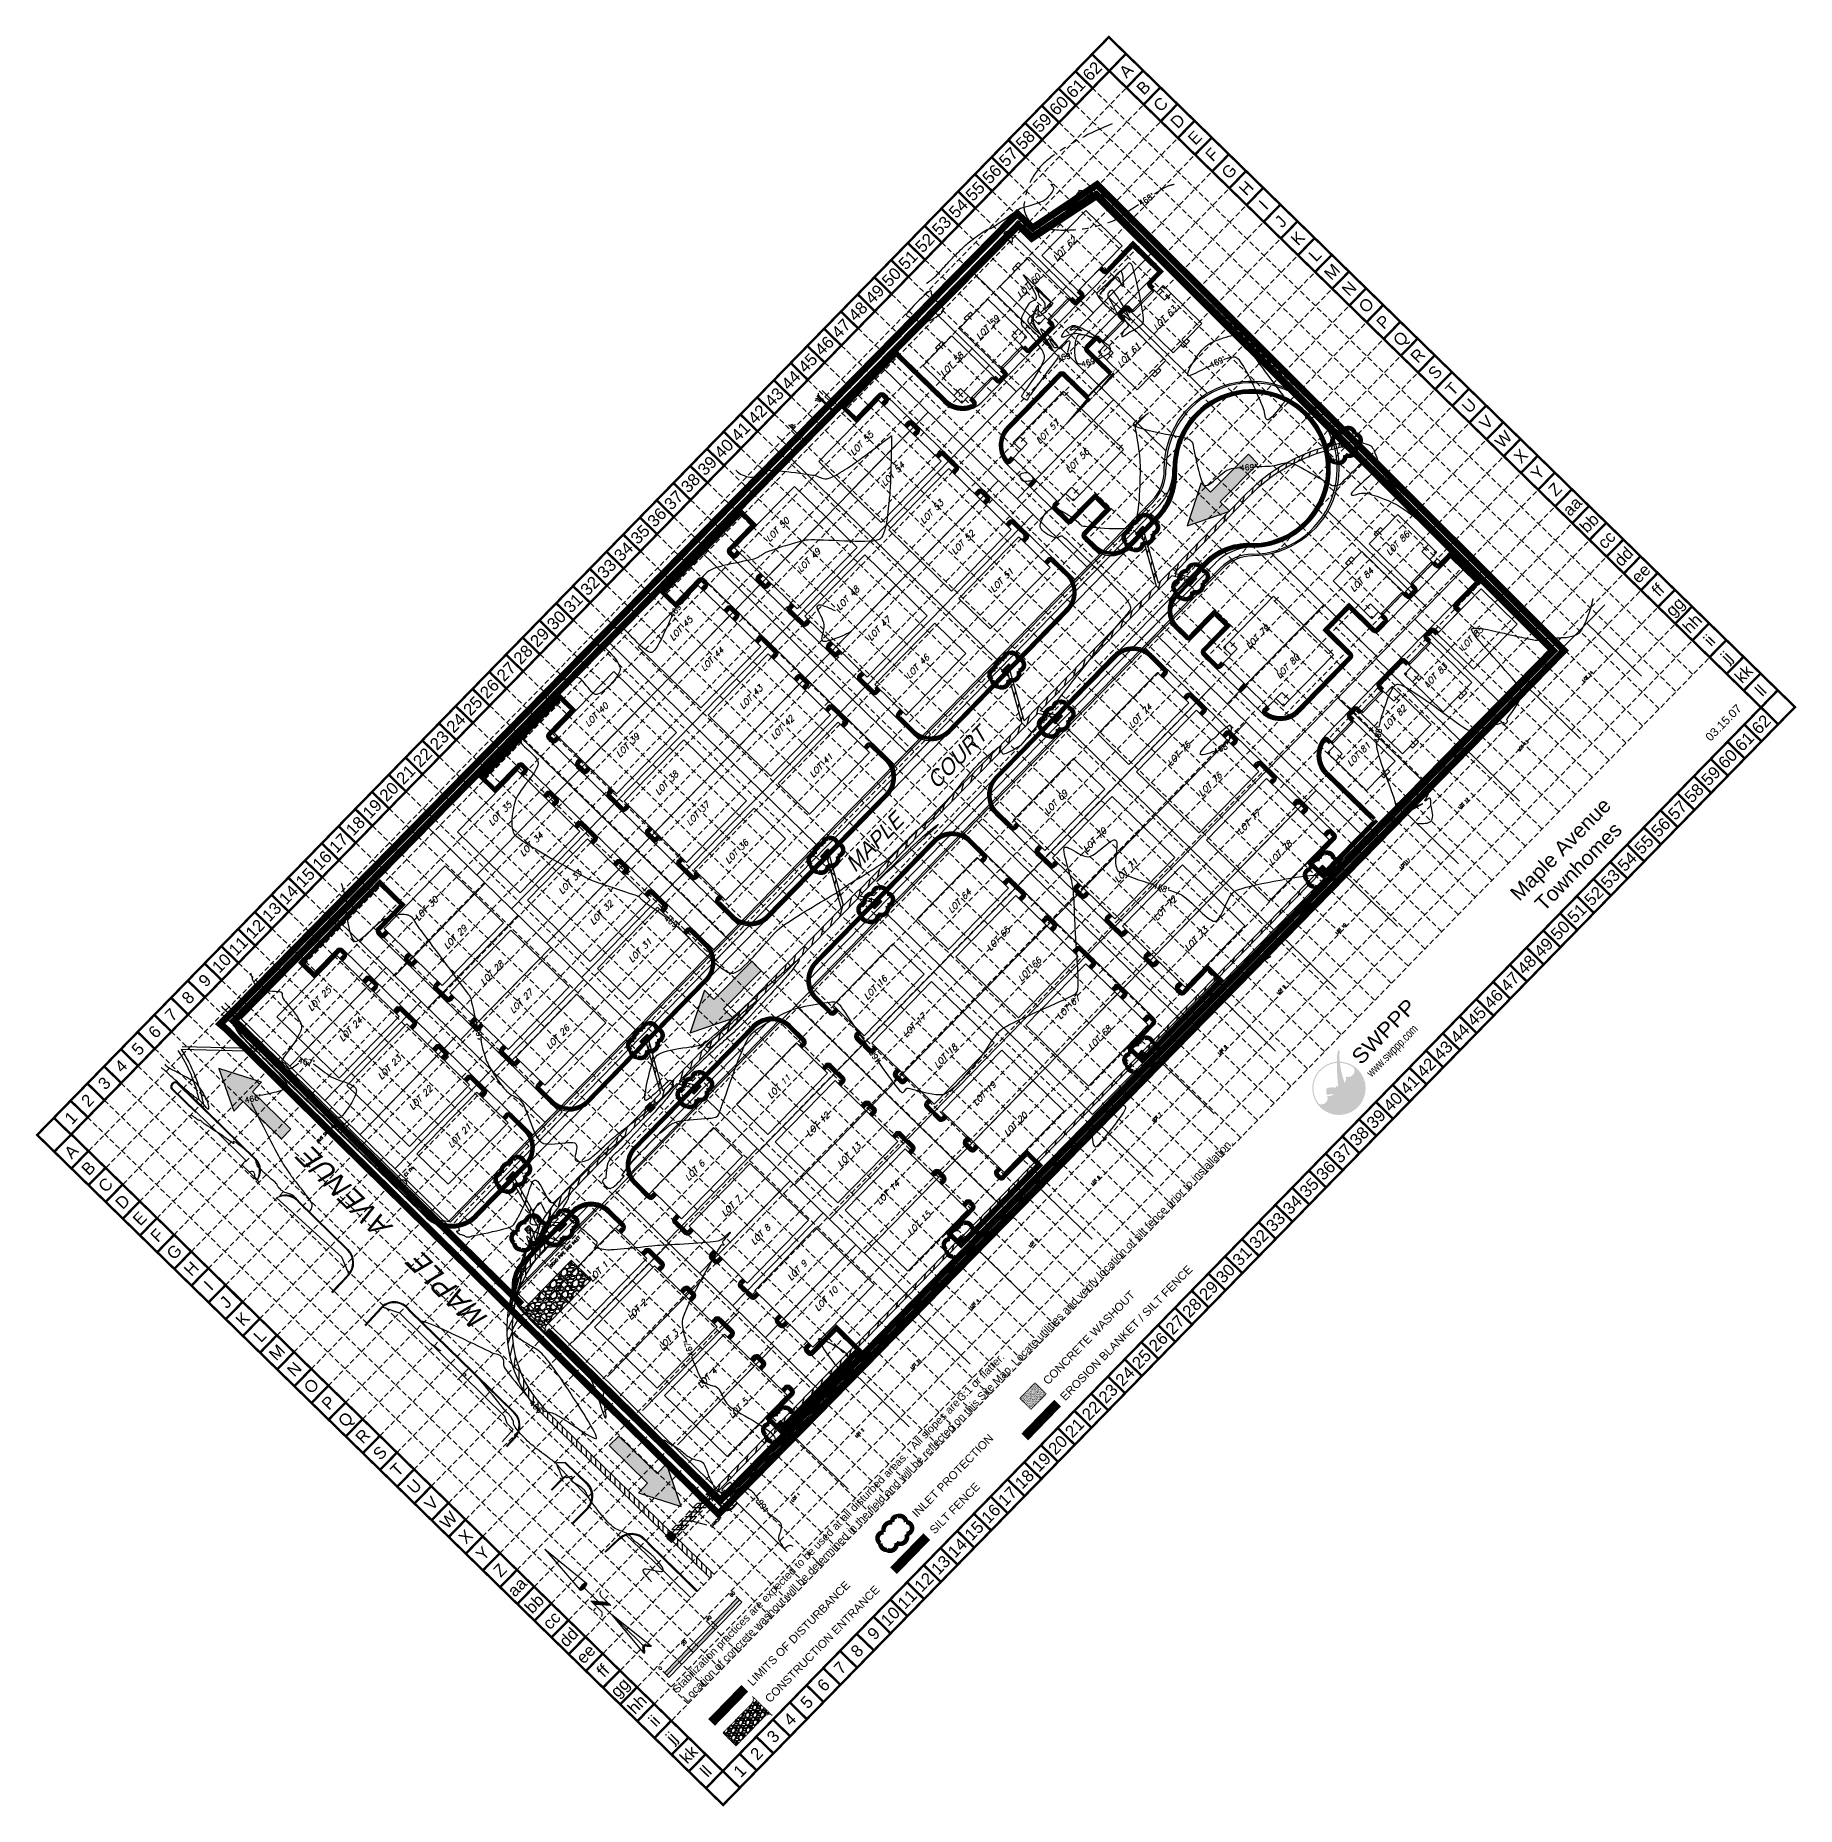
# Model space of a CAD drawing. Header units: feet. Extents: x -15 to 992, y 1644 to 2657.
import ezdxf
from ezdxf.enums import TextEntityAlignment as Align

# ---------------------------------------------------------------- set-up
doc = ezdxf.new("R2010")
doc.units = ezdxf.units.FT
doc.header["$LTSCALE"] = 30
doc.header["$MEASUREMENT"] = 0
for name, pattern in [('HIDDEN', [0.375, 0.25, -0.125]), ('HIDDEN2', [0.1875, 0.125, -0.0625]), ('x500106ebs$0$PHANTOM', [2.5, 1.25, -0.25, 0.25, -0.25, 0.25, -0.25]), ('x500106ebs$0$PHANTOM2', [1.25, 0.625, -0.125, 0.125, -0.125, 0.125, -0.125])]:
    doc.linetypes.add(name, pattern=pattern)
for name, color, linetype in [('BASE', 7, 'Continuous'), ('CONTOURS', 35, 'x500106ebs$0$PHANTOM2'), ('DIMENSION', 4, 'Continuous'), ('EROSION BLANKET', 84, 'Continuous'), ('GRID', 254, 'HIDDEN'), ('LEGEND', 7, 'Continuous'), ('LIMITS OF DISTURBANCE', 1, 'Continuous'), ('LOGO', 7, 'Continuous'), ('NARROW', 7, 'Continuous'), ('SAWCUT', 3, 'HIDDEN2'), ('SILT FENCE', 200, 'Continuous'), ('STORM', 5, 'Continuous'), ('TEXT', 4, 'Continuous'), ('x500106ebs$0$1-LOT-LINES', 251, 'x500106ebs$0$PHANTOM2'), ('x500106ebs$0$2-LOT-LINES', 251, 'x500106ebs$0$PHANTOM2'), ('x500106ebs$0$3-LOT-LINES', 251, 'x500106ebs$0$PHANTOM2'), ('x500106ebs$0$4-LOT-LINES', 251, 'x500106ebs$0$PHANTOM2'), ('x500106ebs$0$ADJ-LINES', 251, 'x500106ebs$0$PHANTOM2'), ('x500106ebs$0$ASPHALT', 251, 'Continuous'), ('x500106ebs$0$BND-LINES', 251, 'x500106ebs$0$PHANTOM'), ('x500106ebs$0$BOC', 251, 'Continuous'), ('x500106ebs$0$CONC', 251, 'Continuous'), ('x500106ebs$0$E-CURB', 251, 'Continuous'), ('x500106ebs$0$E-SIDEWALK', 251, 'Continuous'), ('x500106ebs$0$E-SIGNS', 251, 'Continuous'), ('x500106ebs$0$GUT', 251, 'Continuous'), ('x500106ebs$0$ROW', 251, 'x500106ebs$0$PHANTOM2'), ('x500106ebs$0$TEXT-EX', 251, 'Continuous'), ('x500106pbs$0$1-BLDG', 1, 'Continuous'), ('x500106pbs$0$1-CURB-BACK', 1, 'Continuous'), ('x500106pbs$0$1-CURB-FACE', 1, 'Continuous'), ('x500106pbs$0$1-SIDEWALK-2', 1, 'Continuous'), ('x500106pbs$0$1-SIDEWALK-3', 1, 'Continuous'), ('x500106pbs$0$1-SIDEWALK-4', 1, 'Continuous'), ('x500106pbs$0$1-TEXT-LOT-30', 1, 'Continuous'), ('x500106pbs$0$2-BLDG', 16, 'HIDDEN2'), ('x500106pbs$0$2-CURB-BACK', 16, 'HIDDEN2'), ('x500106pbs$0$2-CURB-FACE', 16, 'HIDDEN2'), ('x500106pbs$0$2-ESMT-SHARED', 16, 'HIDDEN2'), ('x500106pbs$0$2-TEXT-LOT-30', 16, 'HIDDEN2'), ('x500106pbs$0$3-BLDG', 16, 'HIDDEN2'), ('x500106pbs$0$3-CURB-BACK', 16, 'HIDDEN2'), ('x500106pbs$0$3-CURB-FACE', 16, 'HIDDEN2'), ('x500106pbs$0$3-ESMT-SHARED', 16, 'HIDDEN2'), ('x500106pbs$0$3-STRIPE', 16, 'HIDDEN2'), ('x500106pbs$0$3-TEXT-LOT-30', 16, 'HIDDEN2'), ('x500106pbs$0$4-BLDG', 16, 'HIDDEN2'), ('x500106pbs$0$4-CURB-BACK', 16, 'HIDDEN2'), ('x500106pbs$0$4-CURB-FACE', 16, 'HIDDEN2'), ('x500106pbs$0$4-ESMT-SHARED', 16, 'HIDDEN2'), ('x500106pbs$0$4-STRIPE', 16, 'HIDDEN2'), ('x500106pbs$0$4-TEXT-LOT-30', 16, 'HIDDEN2'), ('x500106pbs$0$AREA-PAVEMENT', 30, 'Continuous'), ('x500106pbs$0$AREA-SIDEWALK', 190, 'Continuous'), ('x500106pst$0$HATCH-DWU', 251, 'Continuous'), ('x500106pst$0$STM-MH', 4, 'Continuous'), ('x500106rut$0$DEMO-INLET', 4, 'Continuous'), ('x500106rut$0$DEMO-STM', 5, 'Continuous'), ('x500106rut$0$R-STM', 251, 'Continuous'), ('x500106rut$0$R-STM-INLET', 251, 'Continuous'), ('x500106rut$0$R-W-FH', 251, 'Continuous'), ('x500106rut$0$TEXT-FH', 251, 'Continuous')]:
    doc.layers.add(name, color=color, linetype=linetype)
doc.styles.add('L120', font='simplex.shx', dxfattribs={"height": 4.8})
doc.styles.add("L200'", font='ARIAL.TTF', dxfattribs={"height": 0.001969})
doc.styles.add('LOGO1', font='Rockeb.TTF', dxfattribs={"height": 25})
doc.styles.add('SLANT-BOLD 160', font='block6b', dxfattribs={"oblique": 15, "height": 4.8})
doc.styles.add('SLANT-BOLD 200', font='block6b', dxfattribs={"oblique": 15, "height": 6})
doc.styles.get("Standard").update_dxf_attribs({"font": 'ARIAL.TTF'})
doc.styles.add('x500106ebs$0$L80', font='simplex', dxfattribs={"height": 1.6})
doc.styles.add('x500106ebs$0$SLANT 80', font='simplex', dxfattribs={"oblique": 15, "height": 1.6})
doc.styles.add('x500106ebs$0$Standard', font='txt')
doc.styles.add('x500106eto$0$L60', font='simplex', dxfattribs={"height": 1.8})
doc.styles.add('x500106pbs$0$SLANT 80', font='simplex', dxfattribs={"oblique": 15, "height": 2.4})
doc.styles.add('x500106rut$0$L80', font='simplex', dxfattribs={"height": 2.4})
doc.dimstyles.new('x500106ebs$0$Standard', dxfattribs={"dimtxt": 0.18, "dimasz": 0.18, "dimexe": 0.18, "dimexo": 0.0625, "dimgap": 0.09, "dimtad": 0, "dimtih": 1, "dimtoh": 1, "dimdec": 4, "dimzin": 0, "dimdsep": 46, "dimtxsty": 'x500106ebs$0$Standard', "dimcen": 0.09, "dimadec": 0, "dimazin": 0, "dimtfac": 1, "dimtdec": 4, "dimtofl": 0, "dimtmove": 0, "dimatfit": 3, "dimfxl": 0, "dimtolj": 1, "dimtzin": 0, "dimarcsym": 0})

msp = doc.modelspace()

# ---------------------------------------------------------------- texts
at = {"color": 7, "style": 'L120'}
for s, p in [('60', (382.8, 1763.3)), ('40', (369.3, 1749.4)), ('20', (355.1, 1735.3)), ('0', (342.1, 1721.5))]:
    msp.add_text(s, height=1.92, rotation=45.746, dxfattribs=at).set_placement(p)
at = {"insert": (854.1, 2194.3), "char_height": 8.531, "width": 97.905, "attachment_point": 2, "rotation": 45.6842}
msp.add_mtext('Maple Avenue Townhomes', dxfattribs=at)
at = {"layer": 'BASE'}
for s, p in [('62', (589.2, 2636.4)), ('A', (608.6, 2636.6)), ('61', (579.7, 2626.6)), ('B', (618.5, 2627)), ('60', (570.1, 2616.7)), ('C', (628.3, 2617.4)), ('59', (560.5, 2606.9)), ('D', (638.1, 2607.9)), ('58', (550.9, 2597.1)), ('E', (647.9, 2598.3)), ('57', (541.3, 2587.3)), ('F', (657.7, 2588.7)), ('56', (531.8, 2577.5)), ('G', (667.5, 2579.1)), ('H', (677.3, 2569.5)), ('55', (522.2, 2567.7)), ('54', (512.6, 2557.9)), ('I', (687.2, 2559.9)), ('J', (697, 2550.4)), ('52', (493.4, 2538.2)), ('53', (503, 2548)), ('K', (706.8, 2540.8)), ('50', (474.3, 2518.6)), ('51', (483.8, 2528.4)), ('L', (716.6, 2531.2)), ('M', (726.4, 2521.6)), ('49', (464.7, 2508.8)), ('N', (736.2, 2512)), ('48', (455.1, 2499)), ('O', (746, 2502.5)), ('47', (445.5, 2489.2)), ('P', (755.8, 2492.9)), ('46', (435.9, 2479.3)), ('Q', (765.7, 2483.3)), ('45', (426.4, 2469.5)), ('R', (775.5, 2473.7)), ('44', (416.8, 2459.7)), ('S', (785.3, 2464.1)), ('43', (407.2, 2449.9)), ('T', (795.1, 2454.5)), ('42', (397.6, 2440.1)), ('U', (804.9, 2445)), ('41', (388, 2430.3)), ('V', (814.7, 2435.4)), ('40', (378.4, 2420.5)), ('W', (824.5, 2425.8)), ('39', (368.9, 2410.7)), ('X', (834.4, 2416.2)), ('38', (359.3, 2400.8)), ('Y', (844.2, 2406.6)), ('37', (349.7, 2391)), ('Z', (854, 2397.1)), ('aa', (863.8, 2387.5)), ('36', (340.1, 2381.2)), ('bb', (873.6, 2377.9)), ('35', (330.5, 2371.4)), ('cc', (883.4, 2368.3)), ('34', (321, 2361.6)), ('dd', (893.2, 2358.7)), ('33', (311.4, 2351.8)), ('ee', (903.1, 2349.1)), ('32', (301.8, 2342)), ('ff', (912.9, 2339.6)), ('31', (292.2, 2332.1)), ('gg', (922.7, 2330)), ('30', (282.6, 2322.3)), ('hh', (932.5, 2320.4)), ('29', (273, 2312.5)), ('ii', (942.3, 2310.8)), ('28', (263.5, 2302.7)), ('jj', (952.1, 2301.2)), ('27', (253.9, 2292.9)), ('kk', (961.9, 2291.6)), ('26', (244.3, 2283.1)), ('ll', (971.7, 2282.1)), ('25', (234.7, 2273.3)), ('24', (225.1, 2263.5)), ('62', (972, 2262.7)), ('23', (215.6, 2253.6)), ('61', (962.4, 2252.9)), ('22', (206, 2243.8)), ('60', (952.8, 2243)), ('20', (186.8, 2224.2)), ('21', (196.4, 2234)), ('59', (943.2, 2233.2)), ('19', (177.2, 2214.4)), ('57', (924.1, 2213.6)), ('58', (933.6, 2223.4)), ('18', (167.6, 2204.6)), ('56', (914.5, 2203.8)), ('17', (158.1, 2194.8)), ('55', (904.9, 2194)), ('16', (148.5, 2184.9)), ('54', (895.3, 2184.2)), ('15', (138.9, 2175.1)), ('53', (885.7, 2174.4)), ('14', (129.3, 2165.3)), ('52', (876.2, 2164.5)), ('13', (119.7, 2155.5)), ('51', (866.6, 2154.7)), ('12', (110.2, 2145.7)), ('50', (857, 2144.9)), ('11', (100.6, 2135.9)), ('49', (847.4, 2135.1)), ('10', (91, 2126.1)), ('48', (837.8, 2125.3)), ('9', (81.4, 2116.2)), ('47', (828.2, 2115.5)), ('8', (71.8, 2106.4)), ('46', (818.7, 2105.7)), ('7', (62.2, 2096.6)), ('45', (809.1, 2095.8)), ('6', (52.7, 2086.8)), ('44', (799.5, 2086)), ('5', (43.1, 2077)), ('43', (789.9, 2076.2)), ('4', (33.5, 2067.2)), ('42', (780.3, 2066.4)), ('3', (23.9, 2057.4)), ('41', (770.8, 2056.6)), ('2', (14.3, 2047.6)), ('40', (761.2, 2046.8)), ('1', (4.8, 2037.7)), ('39', (751.6, 2037)), ('38', (742, 2027.1)), ('A', (5, 2018.3)), ('37', (732.4, 2017.3)), ('B', (14.8, 2008.8)), ('36', (722.8, 2007.5)), ('C', (24.6, 1999.2)), ('35', (713.3, 1997.7)), ('D', (34.4, 1989.6)), ('34', (703.7, 1987.9)), ('E', (44.2, 1980)), ('33', (694.1, 1978.1)), ('F', (54.1, 1970.4)), ('32', (684.5, 1968.3)), ('G', (63.9, 1960.9)), ('31', (674.9, 1958.5)), ('H', (73.7, 1951.3)), ('30', (665.4, 1948.6)), ('I', (83.5, 1941.7)), ('J', (93.3, 1932.1)), ('29', (655.8, 1938.8)), ('K', (103.1, 1922.5)), ('28', (646.2, 1929)), ('27', (636.6, 1919.2)), ('L', (112.9, 1912.9)), ('M', (122.7, 1903.4)), ('25', (617.4, 1899.6)), ('26', (627, 1909.4)), ('N', (132.6, 1893.8)), ('24', (607.9, 1889.8)), ('O', (142.4, 1884.2)), ('23', (598.3, 1879.9)), ('P', (152.2, 1874.6)), ('22', (588.7, 1870.1)), ('Q', (162, 1865)), ('21', (579.1, 1860.3)), ('R', (171.8, 1855.5)), ('20', (569.5, 1850.5)), ('S', (181.6, 1845.9)), ('19', (560, 1840.7)), ('T', (191.4, 1836.3)), ('18', (550.4, 1830.9)), ('U', (201.3, 1826.7)), ('17', (540.8, 1821.1)), ('V', (211.1, 1817.1)), ('16', (531.2, 1811.2)), ('W', (220.9, 1807.5)), ('15', (521.6, 1801.4)), ('X', (230.7, 1798)), ('14', (512, 1791.6)), ('Y', (240.5, 1788.4)), ('13', (502.5, 1781.8)), ('Z', (250.3, 1778.8)), ('12', (492.9, 1772)), ('aa', (260.1, 1769.2)), ('bb', (270, 1759.6)), ('11', (483.3, 1762.2)), ('cc', (279.8, 1750.1)), ('10', (473.7, 1752.4)), ('dd', (289.6, 1740.5)), ('9', (464.1, 1742.6)), ('ee', (299.4, 1730.9)), ('8', (454.6, 1732.7)), ('ff', (309.2, 1721.3)), ('7', (445, 1722.9)), ('gg', (319, 1711.7)), ('6', (435.4, 1713.1)), ('hh', (328.8, 1702.1)), ('5', (425.8, 1703.3)), ('ii', (338.6, 1692.6)), ('4', (416.2, 1693.5)), ('jj', (348.5, 1683)), ('3', (406.6, 1683.7)), ('kk', (358.3, 1673.4)), ('2', (397.1, 1673.9)), ('ll', (368.1, 1663.8)), ('1', (387.5, 1664))]:
    msp.add_text(s, height=6.86, rotation=45.6842, dxfattribs=at).set_placement(p, align=Align.MIDDLE_CENTER)
msp.add_text('03.15.07', height=4.8, rotation=45.6842, dxfattribs=at).set_placement((952.1, 2262), align=Align.CENTER)
at = {"layer": 'BASE', "color": 7, "style": "L200'"}
for s, height, p in [('Location of concrete washout will be determined in the field and will be reflected on this Site Map. Locate utilities and verify location of silt fence prior to installation.', 4.4498, (357.6, 1702.9)), ('All slopes are 3:1 or flatter.', 4.45, (487.8, 1847.5)), ('Stabilization practices are expected to be used at all disturbed areas.', 4.45, (351.8, 1708.1))]:
    msp.add_text(s, height=height, rotation=45.6842, dxfattribs=at).set_placement(p)
at = {"layer": 'CONTOURS', "style": 'x500106eto$0$L60'}
for s, rotation, p in [("468'", 32.0531, (617.1, 2559.1, 468)), ("469'", 11.0409, (569, 2470.6, 469)), ("469'", 17.1414, (583.4, 2467, 469)), ("469'", 25.4727, (657.2, 2466.5, 469)), ("469'", 2.8291, (673.8, 2407.9, 469)), ("469'", 52.3227, (349.3, 2323.3, 469)), ("469'", 51.2069, (560.5, 2262.2, 469)), ("468'", 80.8404, (753.6, 2252, 468)), ("468'", 27.1738, (659.7, 2245.4, 468)), ("468'", 341.5847, (623.6, 2169.1, 468)), ("469'", 323.6702, (343.9, 2151.1, 469)), ("468'", 103.5323, (240.9, 2081.9, 468)), ("467'", 350.0967, (134.6, 2068.9, 467)), ("468'", 124.201, (468.6, 2070, 468)), ("466'", 11.1909, (104.6, 2046.1, 466)), ("467'", 109.2462, (361.5, 1901.9, 467)), ("466'", 316.3155, (266.8, 1874, 466)), ("466'", 125.2973, (404.7, 1812.8, 466))]:
    msp.add_text(s, height=3.2, rotation=rotation, dxfattribs=at).set_placement(p)
at = {"layer": 'DIMENSION', "color": 7, "style": 'SLANT-BOLD 200', "oblique": 15}
for s, p in [('AVENUE', (166.1, 1998.7)), ('MAPLE', (224.9, 1942.4))]:
    msp.add_text(s, height=12, rotation=135.3121, dxfattribs=at).set_placement(p, align=Align.CENTER)
at = {"layer": 'LEGEND', "style": "L200'"}
for s, height, p in [('EROSION BLANKET / SILT FENCE', 4.677, (573.7, 1875.4)), ('CONCRETE WASHOUT', 4.677, (563.9, 1884.5)), ('INLET PROTECTION', 4.677, (489, 1808.7)), ('SILT FENCE', 4.68, (499, 1799.1)), ('LIMITS OF DISTURBANCE', 4.677, (394.8, 1712.2)), ('CONSTRUCTION ENTRANCE', 4.677, (404.8, 1702.6))]:
    msp.add_text(s, height=height, rotation=45.6842, dxfattribs=at).set_placement(p)
at = {"layer": 'TEXT', "color": 7, "style": 'SLANT-BOLD 160', "oblique": 15}
for s, p in [('COURT', (500, 2225.2)), ('MAPLE', (453.5, 2177.5))]:
    msp.add_text(s, height=9, rotation=45.7017, dxfattribs=at).set_placement(p)
at = {"layer": 'x500106ebs$0$E-SIGNS', "style": 'x500106ebs$0$SLANT 80', "oblique": 15}
msp.add_text('BUS SIGN', height=1.6, rotation=45.7017, dxfattribs=at).set_placement((146.2, 2023))
at = {"layer": 'x500106ebs$0$TEXT-EX', "color": 252, "style": 'x500106ebs$0$L80'}
for s, p in [('LOT 14', (873.2, 2289.6)), ('LOT 13', (836.3, 2249.9)), ('LOT 12', (802.2, 2217)), ('LOT 11', (768.6, 2182.6)), ('LOT 10', (732, 2145.2)), ('LOT 9', (697.9, 2110.3)), ('LOT 8', (664.3, 2075.9)), ('LOT 7', (626.7, 2037.4)), ('LOT 6', (591.7, 2001.2)), ('LOT 5', (556, 1965.6)), ('LOT 4', (522.4, 1930.7)), ('LOT 3', (488.3, 1895.8))]:
    msp.add_text(s, height=1.6, rotation=45.4987, dxfattribs=at).set_placement(p, align=Align.CENTER)
at = {"layer": 'x500106ebs$0$TEXT-EX', "color": 7, "char_height": 1.6, "width": 64.372, "attachment_point": 2, "rotation": 45.5716, "style": 'x500106ebs$0$L80'}
for s, insert in [('DEMO PIPE AND INLET', (286.9, 1961.6)), ('SAWCUT', (373.3, 1807.1))]:
    msp.add_mtext(s, dxfattribs=dict(at, insert=insert))
at = {"layer": 'x500106ebs$0$TEXT-EX', "color": 252, "char_height": 1.6, "attachment_point": 2, "rotation": 45.4987, "style": 'x500106ebs$0$L80'}
for s, insert, width in [('LOT 2', (455.5, 1857.8), 18.586), ('LOT 1', (418.9, 1821.1), 17.084)]:
    msp.add_mtext(s, dxfattribs=dict(at, insert=insert, width=width))
at = {"layer": 'x500106pbs$0$1-TEXT-LOT-30', "color": 7, "style": 'x500106pbs$0$SLANT 80', "oblique": 15}
for s, p in [('LOT 16', (466.4, 2110.9)), ('LOT 17', (488.6, 2089.3)), ('LOT 18', (506.5, 2071.8)), ('LOT 11', (411.2, 2054.3)), ('LOT 19', (528.7, 2050.2)), ('LOT 12', (433.4, 2032.7)), ('LOT 20', (546.6, 2032.7)), ('LOT 13', (451.3, 2015.2)), ('LOT 6', (363, 2006.2)), ('LOT 14', (473.5, 1993.6)), ('LOT 7', (383.9, 1985.8)), ('LOT 8', (400.6, 1969.5)), ('LOT 15', (491.4, 1976.1)), ('LOT 9', (421.6, 1949.1)), ('LOT 1', (307.8, 1948.4)), ('LOT 10', (438.2, 1932.8)), ('LOT 2', (330, 1926.7)), ('LOT 3', (347.9, 1909.3)), ('LOT 4', (370.1, 1887.6)), ('LOT 5', (388, 1870.2))]:
    msp.add_text(s, height=3.5, rotation=45.7017, dxfattribs=at).set_placement(p, align=Align.CENTER)
at = {"layer": 'x500106pbs$0$2-TEXT-LOT-30', "color": 7, "style": 'x500106pbs$0$SLANT 80', "oblique": 15}
for s, p in [('LOT 40', (306.8, 2267)), ('LOT 39', (324.7, 2249.5)), ('LOT 38', (346.9, 2227.9)), ('LOT 37', (364.8, 2210.4)), ('LOT 35', (251.6, 2210.4)), ('LOT 34', (269.5, 2192.9)), ('LOT 36', (387, 2188.7)), ('LOT 33', (291.7, 2171.3)), ('LOT 30', (209.4, 2156.1)), ('LOT 32', (309.6, 2153.8)), ('LOT 29', (226, 2139.8)), ('LOT 31', (331.7, 2132.1)), ('LOT 28', (247, 2119.3)), ('LOT 25', (148.2, 2104.4)), ('LOT 27', (263.7, 2103.1)), ('LOT 24', (166.1, 2087)), ('LOT 26', (284.6, 2082.6)), ('LOT 23', (188.3, 2065.3)), ('LOT 22', (206.2, 2047.9)), ('LOT 21', (228.4, 2026.2))]:
    msp.add_text(s, height=3.5, rotation=45.7017, dxfattribs=at).set_placement(p, align=Align.CENTER)
at = {"layer": 'x500106pbs$0$3-TEXT-LOT-30', "color": 7, "style": 'x500106pbs$0$SLANT 80', "oblique": 15}
for s, p in [('LOT 62', (574.7, 2533.6)), ('LOT 60', (554.1, 2512.5)), ('LOT 59', (530.7, 2488.6)), ('LOT 63', (632, 2493.9)), ('LOT 58', (510.1, 2467.4)), ('LOT 61', (611.4, 2472.8)), ('LOT 57', (565, 2429)), ('LOT 55', (458.5, 2422.2)), ('LOT 54', (476.4, 2404.7)), ('LOT 56', (582, 2412.3)), ('LOT 53', (498.6, 2383.1)), ('LOT 50', (410.4, 2372.9)), ('LOT 52', (516.5, 2365.6)), ('LOT 49', (428.3, 2355.4)), ('LOT 51', (538.7, 2344)), ('LOT 48', (450.5, 2333.7)), ('LOT 45', (355.1, 2316.3)), ('LOT 47', (468.4, 2316.3)), ('LOT 44', (373, 2298.8)), ('LOT 46', (490.5, 2294.6)), ('LOT 43', (395.2, 2277.1)), ('LOT 42', (413.1, 2259.7)), ('LOT 41', (435.3, 2238))]:
    msp.add_text(s, height=3.5, rotation=45.7017, dxfattribs=at).set_placement(p, align=Align.CENTER)
at = {"layer": 'x500106pbs$0$4-TEXT-LOT-30', "color": 7, "style": 'x500106pbs$0$SLANT 80', "oblique": 15}
for s, p in [('LOT 86', (765.2, 2365)), ('LOT 84', (744.7, 2344.2)), ('LOT 79', (685.1, 2311.5)), ('LOT 85', (807.5, 2310.6)), ('LOT 80', (702.3, 2294.7)), ('LOT 83', (786.9, 2289.5)), ('LOT 74', (617.9, 2266.3)), ('LOT 82', (763.5, 2265.5)), ('LOT 75', (640, 2244.7)), ('LOT 81', (742.9, 2244.4)), ('LOT 76', (657.9, 2227.2)), ('LOT 69', (569.7, 2217)), ('LOT 77', (680.1, 2205.6)), ('LOT 70', (591.9, 2195.4)), ('LOT 78', (698, 2188.1)), ('LOT 71', (609.8, 2177.9)), ('LOT 64', (514.5, 2160.4)), ('LOT 72', (632, 2156.3)), ('LOT 65', (536.7, 2138.8)), ('LOT 73', (649.9, 2138.8)), ('LOT 66', (554.6, 2121.3)), ('LOT 67', (576.8, 2099.7)), ('LOT 68', (594.7, 2082.2))]:
    msp.add_text(s, height=3.5, rotation=45.7017, dxfattribs=at).set_placement(p, align=Align.CENTER)
at = {"layer": 'x500106rut$0$DEMO-STM', "style": 'x500106rut$0$L80'}
msp.add_text('21"RCP', height=1.6, rotation=105.7016, dxfattribs=at).set_placement((269.2, 1962.5))
at = {"layer": 'x500106rut$0$TEXT-FH', "style": 'x500106rut$0$L80'}
msp.add_text('EX FH', height=1.6, rotation=45.7018, dxfattribs=at).set_placement((196.4, 2003.9))

# ---------------------------------------------------------------- blocks, each defined once
blk = doc.blocks.new('North Arrow')
at = {"layer": 'NARROW'}
for p, q in [((0, 0), (22.36, 2)), ((0, 0), (22.33, -2.02)), ((28.77, -2.09), (34.02, 2.32)), ((36.18, 2.33), (30.46, 2.33)), ((36.16, 2.32), (31.04, -2.09)), ((32.43, 3.06), (32.43, 4.63)), ((39.1, 0.01), (59.96, 2.11)), ((31.2, -0.05), (21.66, -0.05)), ((21.66, -0.05), (21.66, -0.05)), ((28.77, -2.09), (34.95, -2.09)), ((32.43, -4.26), (32.43, -2.8)), ((57.45, -0.05), (33.41, -0.05)), ((59.83, -2.14), (39.04, -0.01)), ((57.69, -0.03), (57.77, -0.01)), ((57.77, -0.05), (57.69, -0.03))]:
    blk.add_line(p, q, dxfattribs=at)
blk.add_lwpolyline([(22.36, -2.03), (22.59, -1.93, 0.091577), (22.87, -1.44, 0.048306), (23.03, -0.75), (23.07, -0.01), (23.01, 0.82, 0.048306), (22.87, 1.42, 0.091577), (22.59, 1.91), (22.36, 2.01), (22.14, 1.91, 0.091577), (21.86, 1.42, 0.048306), (21.72, 0.82), (21.66, -0.01), (21.72, -0.83, 0.048306), (21.86, -1.44, 0.091577), (22.14, -1.93)], format="xyb", close=True, dxfattribs=at)
for points in [[(57.46, -0.03), (57.44, 0.08, -0.066818), (57.67, 0.47, -0.03073), (58.01, 0.84), (58.52, 1.29), (59.07, 1.7, -0.03073), (59.5, 1.95, -0.066818), (59.93, 2.1), (60.04, 2.06)], [(60.04, 2.06), (60.05, 1.95, -0.066818), (59.82, 1.56, -0.03073), (59.43, 1.14), (58.97, 0.74), (58.42, 0.33, -0.03073), (57.99, 0.08, -0.036692), (57.76, -0.02)], [(57.46, -0.04), (57.44, -0.15, 0.066818), (57.67, -0.54, 0.03073), (58.01, -0.9), (58.52, -1.36), (59.07, -1.77, 0.03073), (59.5, -2.02, 0.066818), (59.93, -2.17), (60.04, -2.13)], [(60.04, -2.13), (60.05, -2.01, 0.066818), (59.82, -1.63, 0.03073), (59.43, -1.2), (58.97, -0.8), (58.42, -0.4, 0.03073), (57.99, -0.15, 0.036692), (57.76, -0.05)]]:
    blk.add_lwpolyline(points, format="xyb", dxfattribs=at)
for centre, start, end in [((30.46, 3.86), 178.8769, 270), ((34.95, -3.62), 358.8769, 90)]:
    blk.add_arc(centre, 1.53, start, end, dxfattribs=at)
for points in [[(23.03, -0.76), (21.67, -0.05), (23.07, -0.05), (21.72, 0.82)], [(23.07, -0.05), (21.72, 0.82), (23.02, 0.75), (21.85, 1.42)], [(23.02, 0.75), (21.85, 1.42), (22.87, 1.44), (22.14, 1.91)], [(22.87, 1.44), (22.14, 1.91), (22.59, 1.91), (22.36, 2)], [(31.05, -2.09), (36.15, 2.36), (28.75, -2.06), (34.01, 2.36)], [(57.44, 0.08), (57.7, -0.01), (57.5, 0.21), (57.77, -0.01)], [(57.45, -0.04), (57.69, -0.02), (57.44, 0.08), (57.7, -0.01)], [(57.5, 0.21), (57.77, -0.01), (57.6, 0.39), (57.94, 0.06)], [(57.6, 0.39), (57.94, 0.06), (57.68, 0.5), (58.07, 0.13)], [(57.68, 0.5), (58.07, 0.13), (57.84, 0.66), (58.29, 0.26)], [(57.84, 0.66), (58.29, 0.26), (58.03, 0.86), (58.52, 0.41)], [(58.03, 0.86), (58.52, 0.41), (58.26, 1.07), (58.73, 0.57)], [(58.26, 1.07), (58.73, 0.57), (58.52, 1.3), (59.05, 0.81)], [(58.52, 1.3), (59.05, 0.81), (58.7, 1.42), (59.26, 0.99)], [(59.26, 1), (58.69, 1.42), (59.45, 1.15), (59, 1.65)], [(59.45, 1.15), (59, 1.65), (59.62, 1.34), (59.28, 1.82)], [(59.62, 1.34), (59.28, 1.82), (59.81, 1.55), (59.49, 1.95)], [(59.81, 1.55), (59.49, 1.95), (59.93, 1.73), (59.69, 2.04)], [(59.93, 1.73), (59.69, 2.04), (60.05, 1.94), (59.93, 2.1)], [(60.05, 1.94), (59.93, 2.1), (60.04, 2.06)], [(22.87, -1.44), (21.72, -0.87), (23.03, -0.76), (21.67, -0.05)], [(22.58, -1.93), (21.86, -1.45), (22.87, -1.44), (21.72, -0.87)], [(22.36, -2.01), (22.14, -1.93), (22.58, -1.93), (21.86, -1.45)], [(57.44, -0.14), (57.69, -0.02), (57.45, -0.04), (57.69, -0.02)], [(57.46, -0.19), (57.7, -0.03), (57.44, -0.14), (57.69, -0.02)], [(57.53, -0.33), (57.76, -0.05), (57.46, -0.19), (57.7, -0.03)], [(57.63, -0.48), (57.9, -0.1), (57.53, -0.33), (57.76, -0.05)], [(57.78, -0.66), (58.09, -0.2), (57.63, -0.48), (57.9, -0.1)], [(57.97, -0.87), (58.34, -0.35), (57.78, -0.66), (58.09, -0.2)], [(58.24, -1.11), (58.61, -0.54), (57.97, -0.87), (58.34, -0.35)], [(58.61, -1.43), (58.93, -0.77), (58.24, -1.11), (58.61, -0.54)], [(58.91, -1.64), (59.2, -1), (58.61, -1.43), (58.93, -0.77)], [(59.12, -1.79), (59.57, -1.36), (58.92, -1.65), (59.2, -1.01)], [(59.35, -1.93), (59.81, -1.62), (59.12, -1.79), (59.57, -1.36)], [(59.54, -1.32), (59.41, -1.18), (59.21, -1.01)], [(59.58, -2.05), (59.93, -1.79), (59.35, -1.93), (59.81, -1.62)], [(59.78, -2.13), (60.05, -2.01), (59.58, -2.05), (59.93, -1.79)], [(59.92, -2.17), (60.04, -2.13), (59.78, -2.13), (60.05, -2.01)]]:
    blk.add_solid(points, dxfattribs=at)
blk = doc.blocks.new('new logo')
at = {"layer": 'LOGO'}
h = blk.add_hatch(color=170, dxfattribs=at)
h.paths.add_polyline_path([(67.4, 44.1), (66.8, 44.7), (66.3, 45.2), (66, 45.8), (65.5, 46.4), (65.1, 47.2), (64.7, 47.9), (64.4, 48.5), (64.2, 49), (63.9, 49.6), (63.7, 50.1), (63.3, 51), (62.9, 52), (62.6, 52.8), (62.4, 53.3), (62.2, 53.7), (62.1, 54.2), (61.9, 54.7), (61.7, 55.2), (61.5, 55.7), (61.3, 56.3), (61, 56.8), (60.8, 57.4), (60.5, 57.9), (60.2, 58.5), (60, 59.1), (59.7, 59.6), (59.3, 60.2), (59, 60.8), (58.7, 61.3), (58.3, 61.9), (58, 62.4), (57.6, 62.9), (57.3, 63.4), (56.9, 63.9), (56.6, 64.3), (56.3, 64.7), (55.9, 65.1), (55.6, 65.5), (55.2, 65.9), (54.9, 66.2), (54, 66.2), (52.9, 66.3), (52, 66.5), (51.5, 66.6), (50.9, 66.8), (50.3, 67), (49.4, 67.4), (48.3, 67.9), (47.3, 68.6), (46.5, 69.3), (45.7, 70), (45, 70.8), (44.4, 71.5), (44, 72.2), (43.6, 72.7), (43.4, 72.9), (43.2, 73.2), (43.1, 73.4), (43, 73.5), (42.8, 73.7), (42.7, 73.7), (42.7, 73.8), (42.6, 73.8), (42.5, 73.7), (42.5, 73.6), (42.4, 73.5), (42.4, 73.4), (42.3, 73.2), (42.2, 72.8), (42, 72.1), (41.7, 71.5), (41.4, 70.9), (41, 70.3), (40.5, 69.8), (40, 69.2), (39.4, 68.7), (38.8, 68.2), (38.1, 67.7), (37.3, 67.3), (36.5, 66.9), (35.7, 66.6), (34.9, 66.3), (34, 66.1), (33, 66), (31.9, 65.9), (30.8, 65.9), (29.6, 65.9), (28.6, 66), (27.6, 66.1), (26.7, 66.4), (25.8, 66.7), (25, 67.1), (24.1, 67.6), (23.2, 68.2), (22.4, 68.9), (21.8, 69.5), (21.4, 69.9), (21, 70.4), (20.6, 70.9), (20.2, 71.5), (19.9, 72.1), (19.5, 72.9), (19.2, 73.8), (18.9, 74.8, -0.595729), (106.3, 106.8), (107, 107.5), (107.5, 108), (108.1, 108.6, 37.93689), (112.3, 104.5), (112.1, 104.2), (111.6, 103.7), (111.1, 103.1), (110.6, 102.5, -0.146449), (123.6, 75), (123.3, 74.5), (123.1, 74), (122.9, 73.5), (122.8, 73.1), (122.5, 72.4), (122.2, 71.7), (121.9, 71.1), (121.5, 70.5), (121.1, 70), (120.7, 69.5), (120.2, 69), (119.6, 68.6), (119, 68.1), (118.4, 67.7), (117.8, 67.4), (117.1, 67), (116.5, 66.7), (115.8, 66.5), (115, 66.3), (114.3, 66.1), (113.5, 66), (112.7, 65.9), (111.9, 65.8), (111.1, 65.8), (110.3, 65.8), (109.4, 65.9), (108.6, 66), (107.7, 66.2), (106.8, 66.4), (105.9, 66.7), (105.1, 67.1), (104.3, 67.5), (103.5, 68), (102.8, 68.6), (102.1, 69.3), (101.4, 70), (100.8, 70.7), (100.2, 71.4), (99.8, 72), (99.5, 72.5), (99.4, 72.8), (99.3, 73), (99.1, 73.2), (99, 73.4), (98.9, 73.5), (98.8, 73.6), (98.7, 73.6), (98.6, 73.6), (98.5, 73.5), (98.4, 73.4), (98.4, 73.3), (98.3, 73.2), (98.2, 73), (98.1, 72.8), (97.8, 72.4), (97.4, 71.8), (96.9, 71.1), (96.4, 70.5), (95.9, 70.1), (95.4, 69.6), (94.8, 69.1), (94.2, 68.6), (93.5, 68.2), (92.8, 67.7), (91.9, 67.3), (91, 66.9), (90.1, 66.6), (89.4, 66.4), (88.6, 66.2), (87.8, 66.1), (87.6, 65.6), (87.4, 65.1), (87.1, 64.4), (86.9, 63.8), (86.6, 63), (86.3, 62.2), (85.9, 61.3), (85.6, 60.4), (85.3, 59.5), (84.9, 58.6), (84.6, 57.7), (84.2, 56.7), (83.9, 55.8), (83.5, 54.9), (83.2, 54), (82.9, 53.2), (82.6, 52.4), (82.3, 51.6), (82.1, 51), (81.9, 50.3), (81.6, 49.8), (81.3, 48.9), (80.9, 48.1), (80.5, 47.3), (80.1, 46.6), (79.6, 45.9), (79.1, 45.4), (78.6, 44.8), (78.1, 44.3), (77.6, 43.9), (77, 43.5), (76.5, 43.1), (75.9, 42.8), (75.3, 42.6), (74.6, 42.3), (73.7, 42.1), (73, 41.9), (72.2, 41.9), (71.6, 42), (70.9, 42.2), (70.1, 42.5), (69.4, 42.8), (68.7, 43.1), (68, 43.5)])
h.paths.add_polyline_path([(71.8, 72), (70.7, 73.9), (70.1, 75.2), (69.7, 74.3), (68.7, 72.6), (67.9, 71.7), (67.9, 71.5), (68.1, 71.2), (68.3, 71), (68.4, 70.8), (68.5, 70.6), (68.7, 70.4), (68.8, 70.2), (68.9, 70.1), (69, 70), (69.1, 69.8), (69.3, 69.7), (69.4, 69.7), (69.5, 69.6), (69.6, 69.5), (69.7, 69.5), (69.8, 69.4), (69.9, 69.4), (70.1, 69.3), (70.2, 69.3), (70.3, 69.2), (70.4, 69.2), (70.5, 69.2), (70.6, 69.2), (70.8, 69.2), (70.9, 69.2), (71, 69.2), (71.1, 69.2), (71.2, 69.2), (71.3, 69.2), (71.4, 69.2), (71.5, 69.2), (71.6, 69.2), (71.7, 69.3), (71.8, 69.3), (71.9, 69.3), (72, 69.4), (72.1, 69.5), (72.2, 69.5), (72.3, 69.6), (72.5, 69.6), (72.6, 69.7), (72.7, 69.8), (72.8, 69.9), (72.9, 70), (73, 70.1), (73.1, 70.2), (73.2, 70.3), (73.3, 70.4), (72.5, 71.1)], flags=17)
blk.add_hatch(color=240, dxfattribs=at).paths.add_polyline_path([(117.7, 117.3), (118.9, 118.2), (119.8, 118.9), (120.6, 119.5), (121.3, 119.9), (121.9, 120.3), (122.4, 120.6), (122.8, 120.9), (123.1, 121.1), (123.4, 121.3), (123.7, 121.4), (124, 121.6), (124.2, 121.7), (124.4, 121.8), (124.6, 121.9), (124.8, 121.9), (125, 122), (125.2, 122.1), (125.4, 122.2), (125.6, 122.2), (125.8, 122.3), (125.9, 122.4), (126.1, 122.4), (126.3, 122.5), (126.4, 122.5), (126.6, 122.6), (126.7, 122.6), (126.8, 122.7), (126.9, 122.7), (127.1, 122.7), (127.2, 122.8), (127.3, 122.8), (127.4, 122.8), (127.5, 122.8), (127.6, 122.8), (127.7, 122.8), (127.8, 122.8), (127.9, 122.8), (128, 122.8), (128.1, 122.8), (128.1, 122.8), (128.2, 122.8), (128.3, 122.8), (128.4, 122.8), (128.4, 122.7), (128.5, 122.7), (128.5, 122.7), (128.6, 122.7), (128.6, 122.6), (128.7, 122.6), (128.7, 122.6), (128.7, 122.5), (128.7, 122.5), (128.8, 122.4), (128.8, 122.4), (128.8, 122.3), (128.8, 122.3), (128.8, 122.2), (128.8, 122.1), (128.8, 122.1), (128.8, 122), (128.8, 121.9), (128.8, 121.8), (128.8, 121.8), (128.8, 121.7), (128.8, 121.6), (128.7, 121.5), (128.7, 121.4), (128.7, 121.3), (128.6, 121.3), (128.6, 121.2), (128.5, 121.1), (128.4, 121), (128.4, 120.8), (128.3, 120.7), (128.2, 120.6), (128.1, 120.4), (128, 120.3), (127.8, 120.1), (127.7, 120), (127.6, 119.8), (127.4, 119.6), (127.3, 119.4), (127.1, 119.2), (126.8, 119), (126.6, 118.8), (126.3, 118.5), (125.9, 118.2), (125.5, 117.9), (125.1, 117.5), (124.6, 117), (124, 116.6), (123.5, 116.1), (122.9, 115.6), (122.3, 115.1), (121.7, 114.5), (121.1, 114), (120.6, 113.5), (120, 113), (119.5, 112.5), (119, 112), (118.5, 111.5), (118, 111), (117.5, 110.5), (117, 109.9), (116.5, 109.4), (116, 108.8), (115.5, 108.3), (115, 107.7), (114.5, 107.1), (114, 106.6), (113.5, 106), (113, 105.4), (112.5, 104.8), (112.1, 104.2), (111.6, 103.7), (111.1, 103.1), (110.6, 102.4), (110.1, 101.8), (109.6, 101.1), (109, 100.4), (108.5, 99.7), (107.9, 98.9), (107.3, 98.1), (106.7, 97.3), (106, 96.4), (105.4, 95.6), (104.8, 94.7), (104.2, 93.9), (103.6, 93.1), (103.1, 92.3), (102.5, 91.5), (102, 90.6), (101.4, 89.8), (100.9, 89), (100.3, 88.2), (99.8, 87.3), (99.2, 86.5), (98.6, 85.6), (98.1, 84.7), (97.5, 83.8), (96.9, 82.9), (96.4, 82), (95.9, 81.1), (95.4, 80.3), (94.9, 79.5), (94.5, 78.7), (94, 78), (93.6, 77.2), (93.2, 76.5), (92.8, 75.8), (92.4, 75), (92, 74.3), (91.6, 73.5), (91.2, 72.8), (90.8, 72), (90.4, 71.3), (90, 70.6), (89.6, 69.9), (89.3, 69.3), (89, 68.7), (88.8, 68.2), (88.5, 67.7), (88.3, 67.3), (88.1, 66.9), (88, 66.5), (87.8, 66.1), (87.6, 65.6), (87.4, 65.1), (87.1, 64.4), (86.9, 63.8), (86.6, 63), (86.3, 62.2), (85.9, 61.3), (85.6, 60.4), (85.3, 59.5), (84.9, 58.6), (84.6, 57.7), (84.2, 56.7), (83.9, 55.8), (83.5, 54.9), (83.2, 54), (82.9, 53.2), (82.6, 52.4), (82.3, 51.6), (82.1, 51), (81.9, 50.3), (81.6, 49.8), (81.4, 49.2), (81.2, 48.7), (81, 48.3), (80.8, 47.9), (80.6, 47.5), (80.4, 47.1), (80.2, 46.7), (80, 46.4), (79.7, 46.1), (79.5, 45.8), (79.2, 45.5), (79, 45.2), (78.7, 44.9), (78.5, 44.7), (78.2, 44.4), (78, 44.2), (77.7, 44), (77.4, 43.8), (77.2, 43.6), (76.9, 43.4), (76.6, 43.2), (76.3, 43), (76, 42.9), (75.7, 42.7), (75.5, 42.6), (75.2, 42.5), (74.9, 42.4), (74.6, 42.3), (74.3, 42.2), (74, 42.1), (73.8, 42.1), (73.5, 42), (73.2, 42), (73, 41.9), (72.7, 41.9), (72.5, 41.9), (72.2, 41.9), (72, 42), (71.8, 42), (71.5, 42.1), (71.3, 42.1), (71.1, 42.2), (70.8, 42.2), (70.6, 42.3), (70.4, 42.4), (70.1, 42.5), (69.9, 42.6), (69.6, 42.7), (69.4, 42.8), (69.2, 42.9), (68.9, 43), (68.7, 43.1), (68.5, 43.2), (68.2, 43.4), (68, 43.6), (67.8, 43.7), (67.6, 43.9), (67.4, 44.1), (67.2, 44.3), (67, 44.5), (66.8, 44.7), (66.6, 44.9), (66.5, 45.1), (66.3, 45.4), (66.1, 45.6), (65.9, 45.9), (65.7, 46.2), (65.4, 46.6), (65.2, 47), (65, 47.4), (64.7, 47.9), (64.4, 48.5), (64.2, 49), (63.9, 49.6), (63.7, 50.1), (63.4, 50.7), (63.2, 51.3), (63, 51.8), (62.8, 52.3), (62.6, 52.8), (62.4, 53.3), (62.2, 53.7), (62.1, 54.2), (61.9, 54.7), (61.7, 55.2), (61.5, 55.7), (61.3, 56.3), (61, 56.8), (60.8, 57.4), (60.5, 57.9), (60.2, 58.5), (60, 59.1), (59.7, 59.6), (59.3, 60.2), (59, 60.8), (58.7, 61.3), (58.3, 61.9), (58, 62.4), (57.6, 62.9), (57.3, 63.4), (56.9, 63.9), (56.6, 64.3), (56.3, 64.7), (55.9, 65.1), (55.6, 65.5), (55.2, 65.9), (54.9, 66.3), (54.5, 66.6), (54.1, 67), (53.7, 67.4), (53.3, 67.8), (52.8, 68.1), (52.4, 68.5), (51.9, 68.9), (51.4, 69.3), (50.9, 69.7), (50.5, 70), (50, 70.4), (49.5, 70.8), (49.1, 71.1), (48.7, 71.5), (48.2, 71.8), (47.8, 72.1), (47.5, 72.4), (47.1, 72.7), (46.8, 72.9), (46.6, 73.1), (46.3, 73.3), (46.1, 73.5), (45.9, 73.6), (45.7, 73.8), (45.6, 73.9), (45.5, 74), (45.3, 74.2), (45.2, 74.3), (45.1, 74.4), (45, 74.6), (45, 74.7), (44.9, 74.8), (44.8, 75), (44.8, 75.1), (44.8, 75.2), (44.7, 75.4), (44.7, 75.5), (44.7, 75.7), (44.7, 75.8), (44.7, 76), (44.7, 76.1), (44.7, 76.3), (44.8, 76.4), (44.8, 76.6), (44.9, 76.7), (44.9, 76.9), (45, 77.1), (45.1, 77.2), (45.2, 77.4), (45.3, 77.6), (45.4, 77.8), (45.6, 78), (45.7, 78.2), (45.9, 78.5), (46.1, 78.7), (46.3, 79), (46.6, 79.3), (46.8, 79.5), (47.1, 79.8), (47.3, 80.1), (47.6, 80.4), (47.9, 80.7), (48.2, 81), (48.5, 81.3), (48.8, 81.6), (49.2, 81.9), (49.5, 82.2), (49.8, 82.5), (50.1, 82.7), (50.4, 83), (50.7, 83.2), (51, 83.4), (51.2, 83.6), (51.5, 83.8), (51.7, 83.9), (51.9, 84.1), (52.1, 84.2), (52.2, 84.3), (52.4, 84.4), (52.5, 84.5), (52.7, 84.5), (52.8, 84.6), (53, 84.6), (53.1, 84.6), (53.2, 84.7), (53.3, 84.7), (53.5, 84.7), (53.6, 84.7), (53.7, 84.7), (53.8, 84.7), (54, 84.7), (54.1, 84.6), (54.2, 84.6), (54.3, 84.5), (54.5, 84.5), (54.6, 84.4), (54.7, 84.4), (54.9, 84.3), (55, 84.2), (55.2, 84.1), (55.3, 84.1), (55.5, 84), (55.7, 83.9), (55.9, 83.7), (56.1, 83.6), (56.4, 83.4), (56.7, 83.2), (57, 83), (57.3, 82.8), (57.7, 82.5), (58, 82.3), (58.4, 82), (58.8, 81.7), (59.2, 81.4), (59.6, 81.1), (60, 80.8), (60.4, 80.5), (60.8, 80.2), (61.2, 79.9), (61.5, 79.6), (61.9, 79.3), (62.3, 78.9), (62.6, 78.6), (63, 78.3), (63.3, 77.9), (63.7, 77.5), (64, 77.2), (64.3, 76.8), (64.6, 76.4), (64.9, 76), (65.2, 75.6), (65.5, 75.2), (65.8, 74.8), (66.1, 74.4), (66.4, 74), (66.7, 73.6), (66.9, 73.2), (67.2, 72.8), (67.4, 72.5), (67.6, 72.1), (67.8, 71.8), (67.9, 71.5), (68.1, 71.2), (68.3, 71), (68.4, 70.8), (68.5, 70.6), (68.7, 70.4), (68.8, 70.2), (68.9, 70.1), (69, 70), (69.1, 69.8), (69.3, 69.7), (69.4, 69.7), (69.5, 69.6), (69.6, 69.5), (69.7, 69.5), (69.8, 69.4), (69.9, 69.4), (70.1, 69.3), (70.2, 69.3), (70.3, 69.2), (70.4, 69.2), (70.5, 69.2), (70.6, 69.2), (70.8, 69.2), (70.9, 69.2), (71, 69.2), (71.1, 69.2), (71.2, 69.2), (71.3, 69.2), (71.4, 69.2), (71.5, 69.2), (71.6, 69.2), (71.7, 69.3), (71.8, 69.3), (71.9, 69.3), (72, 69.4), (72.1, 69.5), (72.2, 69.5), (72.3, 69.6), (72.5, 69.6), (72.6, 69.7), (72.7, 69.8), (72.8, 69.9), (72.9, 70), (73, 70.1), (73.1, 70.2), (73.2, 70.3), (73.3, 70.5), (73.5, 70.6), (73.6, 70.8), (73.7, 70.9), (73.9, 71.1), (74, 71.3), (74.2, 71.5), (74.3, 71.8), (74.5, 72), (74.7, 72.3), (74.9, 72.6), (75.1, 72.8), (75.3, 73.1), (75.6, 73.5), (75.8, 73.8), (76.1, 74.1), (76.4, 74.5), (76.7, 74.9), (77, 75.3), (77.3, 75.7), (77.7, 76.1), (78, 76.5), (78.4, 77), (78.8, 77.4), (79.2, 77.9), (79.6, 78.4), (80, 78.9), (80.5, 79.5), (81, 80), (81.5, 80.6), (82, 81.1), (82.5, 81.7), (83, 82.3), (83.6, 82.9), (84.1, 83.5), (84.7, 84.1), (85.2, 84.7), (85.7, 85.3), (86.2, 85.8), (86.7, 86.4), (87.2, 86.9), (87.7, 87.4), (88.1, 87.9), (88.6, 88.5), (89.1, 89), (89.5, 89.5), (90, 90.1), (90.5, 90.6), (91, 91.2), (91.5, 91.7), (92.1, 92.3), (92.6, 92.9), (93.2, 93.5), (93.8, 94.1), (94.4, 94.8), (95, 95.4), (95.6, 96), (96.3, 96.7), (96.9, 97.3), (97.6, 98), (98.2, 98.6), (98.8, 99.2), (99.4, 99.8), (100, 100.3), (100.5, 100.9), (101.1, 101.4), (101.6, 102), (102.1, 102.5), (102.7, 103.1), (103.2, 103.6), (103.7, 104.1), (104.2, 104.7), (104.8, 105.2), (105.3, 105.8), (105.9, 106.3), (106.4, 106.9), (107, 107.5), (107.5, 108), (108.1, 108.6), (108.7, 109.2), (109.3, 109.8), (109.9, 110.3), (110.4, 110.9), (111, 111.5), (111.6, 112), (112.2, 112.6), (112.8, 113.1), (113.4, 113.6), (114, 114.2), (114.6, 114.7), (115.3, 115.3), (116, 115.9), (116.8, 116.6)])
at = {"layer": 'LOGO', "style": 'LOGO1'}
for s, height, width, p in [('SWPPP', 31.32, 1.115, (137, 67)), ('www.swppp.com', 18.112, 0.77, (135, 33.4))]:
    blk.add_text(s, height=height, dxfattribs=dict(at, width=width)).set_placement(p)
blk = doc.blocks.new('arrow')
blk.add_lwpolyline([(-67, -25.4), (-59.3, -25.4), (-59.6, -56.1), (-51.9, -56.2), (-51.6, -25.5), (-44, -25.5), (-55.3, -2.4), (-67, -25.4)], close=True)
at = {"color": 254}
for points in [[(-44, -25.5), (-67, -25.4), (-55.3, -2.4), (-67, -25.4)], [(-59.6, -56.1), (-51.9, -56.2), (-59.3, -25.4), (-51.6, -25.5)]]:
    blk.add_solid(points, dxfattribs=at)

# ---------------------------------------------------------------- hatches: boundary and pattern name
h = msp.add_hatch(color=7)
h.paths.add_polyline_path([(359.6, 1733.1), (358.3, 1734.4), (344.4, 1720), (345.7, 1718.8)])
h.paths.add_polyline_path([(359.6, 1733.1), (360.9, 1731.8), (374.9, 1746.2), (373.6, 1747.4)])
h.paths.add_polyline_path([(372.3, 1748.7), (373.6, 1747.4), (387.5, 1761.8), (386.2, 1763)])
at = {"layer": 'BASE'}
h = msp.add_hatch(dxfattribs=at)
h.set_pattern_fill('AR-SAND', color=30, scale=0.361741, angle=45.6842, style=0)
h.set_pattern_definition([(83.18424, (787.498, 2070.8792), (-0.5146319, 0.4706365), [0, -0.5498468, 0, -0.6149603, 0, -0.5878297]), (53.18424, (787.498, 2070.8792), (-0.2831928, 1.1712684), [0, -0.2966279, 0, -0.4955856, 0, -0.1899142]), (13.18424, (787.1872, 2070.56086), (0.7855315, 0.8074515), [0, -0.1808707, 0, -0.6511344, 0, -0.8500921]), (3.18424, (787.1872, 2070.5609), (0.5325335, 0.9998676), [0, -0.0904353, 0, -0.4268548, 0, -0.4883508])])
h.paths.add_polyline_path([(562.9, 1879.7), (556.4, 1886), (547.8, 1877.1), (554.2, 1870.8)])
at = {"layer": 'LEGEND'}
h = msp.add_hatch(dxfattribs=at)
h.set_pattern_fill('GRAVEL', color=4, scale=6.33781, angle=181.75, style=0)
h.set_pattern_definition([(49.762789, (3736.86624, 10972.8914), (48.936906134, 58.562063458), [0.8526636, -84.4138496]), (6.719689, (3737.41702, 10973.54232), (-75.824710946, -8.657352358), [1.4631975, -144.856511]), (314.260389, (3738.87016, 10973.71354), (-65.477490531, 67.747990414), [1.0317194, -102.1403493]), (89.023689, (3741.29237, 10975.37273), (-2.463906833, -126.89062836), [1.3324485, -131.9123767]), (114.583689, (3741.31507, 10976.705), (33.996885511, -75.050493566), [1.3065712, -129.350729]), (179.023689, (3740.7715, 10977.89313), (126.89062836, -2.463906833), [1.3324485, -131.9123767]), (219.4441892, (3739.43926, 10977.91583), (80.4176901773, 65.864580484), [1.762095, -174.447264]), (254.0052892, (3738.0785, 10976.79632), (-40.086033182, -140.72159017), [1.663599, -164.696366]), (303.179589, (3737.6201, 10975.19713), (53.1949829295, -80.804700944), [1.336961, -132.3592874]), (356.986389, (3738.35176, 10974.07814), (-69.876945094, 4.205793168), [1.5263475, -74.790994]), (44.1473892, (3739.876, 10973.9979), (73.889289732, 72.005899069), [1.9738983, -195.4160735]), (320.564089, (3735.0189, 10975.24447), (45.505273138, -36.65428408), [0.6737155, -66.698124]), (353.219189, (3735.53926, 10974.8165), (-82.740185617, 10.153659296), [1.2817397, -126.8925333]), (46.74999, (3736.812, 10974.665), (-0.1935462, 6.334856), [0.8962994, -8.066714]), (24.948589, (3737.2787, 10973.91854), (-31.287176135, -13.637446945), [0.482675, -47.7846476]), (113.551389, (3737.7163, 10974.1221), (6.91549184, -18.81101782), [0.682601, -33.4475516]), (212.713789, (3737.4436, 10974.7479), (-18.61745697, -13.25036176), [1.1086668, -35.8467993]), (343.31509, (3736.5108, 10974.1487), (-12.86325666, 5.94775166), [0.801676, -19.2402413]), (198.139489, (3741.39056, 10974.2344), (-62.767917629, -20.939977389), [1.12306, -111.183219]), (252.096189, (3740.3233, 10973.88475), (23.210378645, 70.457591638), [0.942185, -93.276136]), (114.948589, (3736.5495, 10972.8817), (13.637446945, -31.287176135), [0.9653435, -47.301979]), (165.360489, (3736.1423, 10973.757), (63.92919139, -17.069054596), [1.12306, -111.183219]), (161.193989, (3741.27056, 10978.162), (32.061373395, -11.70195191), [1.083005, -53.0672693]), (116.525089, (3740.24537, 10978.51113), (33.803228541, -68.715687344), [0.907435, -89.8361946]), (248.551389, (3736.2926, 10979.2147), (-11.70198608, -32.061361036), [0.9653435, -47.301979]), (199.103989, (3735.9396, 10978.31617), (81.578932224, 27.855481058), [1.0624134, -105.1786448]), (251.193989, (3739.3967, 10979.3095), (11.70195191, 32.061373395), [0.5415025, -53.608772]), (283.059889, (3736.6727, 10979.2263), (7.1090236, -25.14587536), [0.323165, -31.993449]), (347.71379, (3736.7457, 10978.9115), (-19.19811135, 5.75420336), [1.3065712, -24.824885]), (7.758989, (3738.02236, 10978.63343), (-63.15499304, -8.270310657), [1.2108386, -119.872851]), (125.44009, (3737.4262, 10975.318), (6.72195462, -12.47615896), [0.9140516, -21.9372457]), (174.9071892, (3736.89616, 10976.06272), (-108.079608713, 9.379475255), [1.5958225, -157.986159]), (242.695389, (3735.30664, 10976.2044), (23.98459365, 45.118165238), [0.6525156, -64.5992316]), (271.74999, (3735.007, 10975.6246), (6.5284, -6.141308), [0.3802686, -5.9575414]), (302.006389, (3738.15487, 10978.44726), (-26.694206996, 43.569810567), [0.880474, -87.167197]), (229.762789, (3738.62153, 10977.7006), (-48.936906134, -58.562063458), [1.7053272, -83.561186]), (181.74999, (3737.52, 10976.399), (-6.141308, -6.5284), [1.6478306, -4.6899794]), (147.054789, (3735.8729, 10976.3485), (64.70332856, -42.408573089), [1.0020965, -99.207477]), (75.804589, (3735.03195, 10976.8935), (5.560668944, 25.53296311), [0.922798, -45.2171564]), (29.3959892, (3735.25825, 10977.7881), (118.426738083, 67.025964477), [1.502473, -148.745068]), (357.1760892, (3736.56728, 10978.52557), (82.546651385, -3.8187217546), [1.5895164, -157.3619543])])
edge = h.paths.add_edge_path()
edge.add_line((260.2, 1930.1), (277.2, 1913.5))
edge.add_arc((279.9, 1916.3), 3.96, 135.7233, 225.6842, ccw=False)
edge.add_line((277.1, 1919.1), (302.5, 1945))
edge.add_line((302.5, 1945), (291.1, 1956.1))
edge.add_line((291.1, 1956.1), (265.8, 1930.1))
edge.add_arc((262.9, 1932.9), 3.96, 225.6842, 315.7233, ccw=False)
h = msp.add_hatch(dxfattribs=at)
h.set_pattern_fill('GRAVEL', color=4, scale=4.225207, angle=1.75, style=0)
h.set_pattern_definition([(229.762789, (-1911.7373, -4332.9026), (-32.62460409, -39.041375638), [0.5684424, -56.2758997]), (186.719689, (-1912.10448, -4333.33653), (50.549807297, 5.7715682384), [0.975465, -96.5710072]), (134.260389, (-1913.07324, -4333.45067), (43.651660354, -45.165326943), [0.687813, -68.0935662]), (269.023689, (-1914.68805, -4334.5568), (1.642604555, 84.59375224), [0.888299, -87.9415845]), (294.583689, (-1914.70318, -4335.44497), (-22.664590341, 50.033662377), [0.8710475, -86.2338193]), (359.023689, (-1914.3408, -4336.23707), (-84.59375224, 1.642604555), [0.888299, -87.9415845]), (39.4441892, (-1913.45264, -4336.2522), (-53.6117934515, -43.9097203228), [1.17473, -116.298176]), (74.0052892, (-1912.54546, -4335.50586), (26.7240221214, 93.8143934465), [1.109066, -109.7975773]), (123.179589, (-1912.23986, -4334.43973), (-35.463321953, 53.8698006294), [0.8913074, -88.239525]), (176.986389, (-1912.72764, -4333.69374), (46.584630063, -2.803862112), [1.017565, -49.8606628]), (224.1473892, (-1913.7438, -4333.64025), (-49.259526488, -48.0039327127), [1.3159322, -130.2773823]), (140.564089, (-1910.50575, -4334.4713), (-30.336848759, 24.436189387), [0.4491437, -44.465416]), (173.219189, (-1910.85264, -4334.186), (55.160123745, -6.769106197), [0.854493, -84.5950222]), (226.74999, (-1911.7012, -4334.085), (0.1290308, -4.2232373), [0.597533, -5.3778093]), (204.948589, (-1912.01227, -4333.58734), (20.858117423, 9.091631297), [0.3217833, -31.8564317]), (293.551389, (-1912.304, -4333.7231), (-4.61032789, 12.54067855), [0.4550674, -22.2983677]), (32.713789, (-1912.1222, -4334.1402), (12.41163798, 8.833574505), [0.7391112, -23.8978662]), (163.31509, (-1911.5003, -4333.7408), (8.57550444, -3.96516778), [0.5344506, -12.8268275]), (18.139489, (-1914.7535, -4333.7979), (41.845278419, 13.959984926), [0.7487066, -74.122146]), (72.096189, (-1914.042, -4333.5648), (-15.473585763, -46.971727759), [0.6281235, -62.1840907]), (294.948589, (-1911.5261, -4332.89614), (-9.091631297, 20.858117423), [0.6435624, -31.5346527]), (345.360489, (-1911.25467, -4333.47965), (-42.619460926, 11.379369731), [0.7487066, -74.122146]), (341.193989, (-1914.6735, -4336.4163), (-21.37424893, 7.801301275), [0.7220033, -35.3781795]), (296.525089, (-1913.99004, -4336.64907), (-22.535485694, 45.81045823), [0.6049566, -59.8907964]), (68.551389, (-1911.35486, -4337.1181), (7.801324052, 21.37424069), [0.6435624, -31.5346527]), (19.103989, (-1911.11953, -4336.5191), (-54.385954816, -18.570320705), [0.7082756, -70.1190965]), (71.193989, (-1913.42425, -4337.1813), (-7.801301275, -21.37424893), [0.3610017, -35.7391812]), (103.059889, (-1911.60826, -4337.1258), (-4.73934906, 16.76391691), [0.2154433, -21.328966]), (167.71379, (-1911.6569, -4336.916), (12.7987409, -3.83613557), [0.8710475, -16.5499233]), (187.758989, (-1912.50804, -4336.7306), (42.103328693, 5.513540438), [0.8072257, -79.915234]), (305.44009, (-1912.1106, -4334.5203), (-4.48130308, 8.3174393), [0.6093678, -14.6248304]), (354.9071892, (-1911.75724, -4335.0168), (72.0530724753, -6.2529835033), [1.0638817, -105.324106]), (62.695389, (-1910.69756, -4335.11123), (-15.9897291, -30.078776825), [0.4350104, -43.0661544]), (91.74999, (-1910.498, -4334.7247), (-4.3522668, 4.0942053), [0.2535124, -3.9716943]), (122.006389, (-1912.59638, -4336.6065), (17.796137998, -29.046540378), [0.5869826, -58.1114647]), (49.762789, (-1912.9075, -4336.10873), (32.62460409, 39.041375638), [1.1368848, -55.7074573]), (1.74999, (-1912.173, -4335.241), (4.0942053, 4.3522668), [1.0985537, -3.126653]), (327.054789, (-1911.07507, -4335.2073), (-43.135552373, 28.272382059), [0.6680643, -66.138318]), (255.804589, (-1910.51444, -4335.5706), (-3.70711263, -17.021975407), [0.6151985, -30.144771]), (209.3959892, (-1910.6653, -4336.16704), (-78.951158722, -44.683976318), [1.0016486, -99.1633785]), (177.1760892, (-1911.53799, -4336.6587), (-55.0311009234, 2.545814503), [1.0596776, -104.9079696])])
edge = h.paths.add_edge_path()
edge.add_line((406.1, 1695.7), (394.7, 1706.7))
edge.add_arc((392.9, 1704.8), 2.64, -44.2767, 45.6842, ccw=False)
edge.add_line((394.8, 1703), (377.9, 1685.7))
edge.add_line((377.9, 1685.7), (385.4, 1678.3))
edge.add_line((385.4, 1678.3), (402.3, 1695.6))
edge.add_arc((404.2, 1693.8), 2.64, 45.6842, 135.7233, ccw=False)
at = {"layer": 'STORM'}
for points in [[(614, 2371.8), (618.2, 2376.1), (620.3, 2374), (616.1, 2369.7)], [(644.8, 2341.8), (649, 2346.1), (646.8, 2348.2), (642.6, 2343.9)], [(537.2, 2293.1), (541.4, 2297.4), (543.5, 2295.3), (539.3, 2291)], [(567.9, 2263.1), (572.1, 2267.4), (570, 2269.4), (565.8, 2265.2)], [(433.8, 2187.2), (438, 2191.5), (440.1, 2189.4), (436, 2185.1)], [(718.9, 2180), (721, 2182.2), (723.1, 2180.1), (721, 2178)], [(464.6, 2157.1), (468.8, 2161.4), (466.6, 2163.5), (462.4, 2159.2)], [(330.4, 2081.2), (334.6, 2085.5), (336.8, 2083.4), (332.6, 2079.1)], [(615.5, 2074.1), (617.6, 2076.3), (619.8, 2074.2), (617.7, 2072)], [(361.2, 2051.2), (365.4, 2055.5), (363.3, 2057.6), (359.1, 2053.3)], [(333.4, 2043.5), (336.2, 2046.3), (339.1, 2043.5), (336.3, 2040.7)], [(253.6, 2002.5), (257.8, 2006.8), (260, 2004.7), (255.8, 2000.4)], [(284.4, 1972.5), (288.6, 1976.8), (286.4, 1978.9), (282.2, 1974.6)], [(512.2, 1968.2), (514.2, 1970.3), (516.4, 1968.2), (514.3, 1966.1)], [(408.8, 1862.3), (410.9, 1864.4), (413, 1862.3), (410.9, 1860.2)], [(345.5, 1798.1), (348.3, 1801), (351.2, 1798.2), (348.4, 1795.4)]]:
    msp.add_hatch(color=5, dxfattribs=at).paths.add_polyline_path(points)
h = msp.add_hatch(dxfattribs=at)
h.set_pattern_fill('ANSI31', color=5, scale=22, angle=45, style=0)
edge = h.paths.add_edge_path()
edge.add_line((370.6, 1774.3), (372.7, 1776.5))
edge.add_line((372.7, 1776.5), (277.1, 1869.8))
edge.add_arc((322.8, 1916.7), 65.5, 199.2991, 225.7018, ccw=False)
edge.add_line((261, 1895), (258.7, 1892.6))
edge.add_arc((322.8, 1916.7), 68.5, 200.5383, 225.7016)
edge.add_line((275, 1867.6), (370.6, 1774.3))
at = {"layer": 'x500106pst$0$HATCH-DWU'}
h = msp.add_hatch(dxfattribs=at)
h.set_pattern_fill('ANSI31', color=5, scale=30, angle=30, style=0)
edge = h.paths.add_edge_path()
edge.add_line((255.8, 1930.7), (256.9, 1936))
edge.add_arc((380.7, 1910.1), 126.5, 149.126, 168.1882, ccw=False)
edge.add_line((272.2, 1975), (257.2, 2001.9))
edge.add_line((257.2, 2001.9), (258.5, 2003.2))
edge.add_line((258.5, 2003.2), (273.2, 1976.8))
edge.add_arc((380.7, 1910.1), 126.5, 135.7017, 148.2143, ccw=False)
edge.add_line((290.2, 1998.5), (342.1, 2051.7))
edge.add_line((342.1, 2051.7), (334, 2080.6))
edge.add_line((334, 2080.6), (335.4, 2082))
edge.add_line((335.4, 2082), (343.5, 2053.1))
edge.add_line((343.5, 2053.1), (445.5, 2157.6))
edge.add_line((445.5, 2157.6), (437.3, 2186.5))
edge.add_line((437.3, 2186.5), (438.8, 2187.9))
edge.add_line((438.8, 2187.9), (446.9, 2159))
edge.add_line((446.9, 2159), (455.6, 2168))
edge.add_line((455.6, 2168), (455.8, 2167.8))
edge.add_line((455.8, 2167.8), (548.9, 2263.2))
edge.add_line((548.9, 2263.2), (540.7, 2292.4))
edge.add_line((540.7, 2292.4), (542.1, 2293.9))
edge.add_line((542.1, 2293.9), (550.3, 2264.7))
edge.add_line((550.3, 2264.7), (625.7, 2342))
edge.add_line((625.7, 2342), (617.5, 2371.1))
edge.add_line((617.5, 2371.1), (618.9, 2372.6))
edge.add_line((618.9, 2372.6), (627.1, 2343.4))
edge.add_line((627.1, 2343.4), (636, 2352.5))
edge.add_line((636, 2352.5), (636.1, 2352.4))
edge.add_line((636.1, 2352.4), (677.2, 2394.5))
edge.add_arc((749.6, 2323.9), 101.1, 104.8013, 135.7017, ccw=False)
edge.add_line((723.7, 2421.7), (731.3, 2423.7))
edge.add_line((731.3, 2423.7), (731.9, 2421.5))
edge.add_line((731.9, 2421.5), (724.3, 2419.5))
edge.add_arc((749.6, 2323.9), 98.9, 104.8013, 135.7017)
edge.add_line((678.8, 2393), (637.7, 2350.8))
edge.add_line((637.7, 2350.8), (637.8, 2350.7))
edge.add_line((637.8, 2350.7), (636.2, 2349.1))
edge.add_line((636.2, 2349.1), (645.4, 2346.8))
edge.add_line((645.4, 2346.8), (644, 2345.3))
edge.add_line((644, 2345.3), (634.8, 2347.7))
edge.add_line((634.8, 2347.7), (559.4, 2270.4))
edge.add_line((559.4, 2270.4), (568.6, 2268))
edge.add_line((568.6, 2268), (567.2, 2266.6))
edge.add_line((567.2, 2266.6), (558, 2268.9))
edge.add_line((558, 2268.9), (457.6, 2166.1))
edge.add_line((457.6, 2166.1), (457.8, 2165.9))
edge.add_line((457.8, 2165.9), (456.3, 2164.4))
edge.add_line((456.3, 2164.4), (465.2, 2162.1))
edge.add_line((465.2, 2162.1), (463.8, 2160.7))
edge.add_line((463.8, 2160.7), (454.9, 2162.9))
edge.add_line((454.9, 2162.9), (352.9, 2058.5))
edge.add_line((352.9, 2058.5), (361.9, 2056.2))
edge.add_line((361.9, 2056.2), (360.5, 2054.7))
edge.add_line((360.5, 2054.7), (351.5, 2057))
edge.add_line((351.5, 2057), (292.3, 1996.4))
edge.add_arc((380.7, 1910.1), 123.5, 135.7017, 146.7224)
edge.add_line((277.5, 1977.9), (285.2, 1977.6))
edge.add_line((285.2, 1977.6), (283.5, 1975.9))
edge.add_line((283.5, 1975.9), (276.4, 1976.2))
edge.add_arc((380.7, 1910.1), 123.5, 147.6638, 168.1882)
edge.add_line((259.8, 1935.4), (258.7, 1930.1))
edge.add_line((258.7, 1930.1), (255.8, 1930.7))
h = msp.add_hatch(dxfattribs=at)
h.set_pattern_fill('ANSI31', color=5, scale=30, angle=30, style=0)
h.set_pattern_definition([(75, (349.028, 1798.9143), (-3.622222, 0.970571), [])])
h.paths.add_polyline_path([(350.5, 1798.9), (349, 1800.3), (409.1, 1861.9), (411.3, 1864), (512.6, 1967.8), (514.8, 1969.8), (719.4, 2179.5), (720.5, 2178.5), (515.9, 1968.8), (513.9, 1966.5), (412.6, 1862.8), (410.6, 1860.5)])
at = {"layer": 'x500106pst$0$STM-MH'}
msp.add_hatch(color=5, dxfattribs=at).paths.add_polyline_path([(731.2, 2424), (734.1, 2424.8), (734.9, 2421.9), (732, 2421.1)])
at = {"layer": 'x500106rut$0$DEMO-STM'}
h = msp.add_hatch(dxfattribs=at)
h.set_pattern_fill('ANSI31', color=4, scale=22, angle=45, style=0)
h.set_pattern_definition([(90, (160.553, 179.2298), (-2.75, 4e-16), [])])
h.paths.add_polyline_path([(275.3, 1961.8), (278.8, 1965.3), (276.6, 1967.4), (273.8, 1964.5, 0.010312), (271.9, 1962.5), (268.8, 1973.5), (267.4, 1972.1), (270.5, 1960.9, 0.124438), (255.8, 1930.7), (258.7, 1930.1, -0.139156)])

# ---------------------------------------------------------------- linework, layer by layer
at = {"color": 7}
for p, q in [((386.2, 1763), (385.4, 1763.8)), ((345.7, 1718.8), (387.5, 1761.8)), ((358.3, 1734.4), (386.2, 1763)), ((360.9, 1731.8), (388.8, 1760.5)), ((386.2, 1763), (388.8, 1760.5)), ((372.3, 1748.7), (371.4, 1749.5)), ((372.3, 1748.7), (374.9, 1746.2)), ((344.4, 1720), (358.3, 1734.4)), ((358.3, 1734.4), (357.5, 1735.2)), ((358.3, 1734.4), (360.9, 1731.8)), ((347, 1717.5), (360.9, 1731.8)), ((344.4, 1720), (343.5, 1720.9)), ((344.4, 1720), (347, 1717.5))]:
    msp.add_line(p, q, dxfattribs=at)
at = {"layer": 'BASE', "color": 9}
msp.add_line((598.9, 2636.5), (971.9, 2272.4), dxfattribs=at)
at = {"layer": 'BASE', "const_width": 1.37}
for points in [[(378, 1644.5), (991.3, 2272.6), (598.7, 2655.9), (-14.5, 2027.8)], [(377.8, 1663.9), (971.9, 2272.4), (599, 2636.5), (5, 2028.2)]]:
    msp.add_lwpolyline(points, close=True, dxfattribs=at)
for points in [[(608.5, 2646.3), (598.7, 2655.9)], [(598.9, 2636.5), (589.1, 2646.1)], [(608.5, 2646.3), (598.9, 2636.5)], [(589.4, 2626.7), (579.6, 2636.3)], [(618.3, 2636.7), (608.8, 2626.9)], [(579.8, 2616.9), (570, 2626.4)], [(628.2, 2627.1), (618.6, 2617.3)], [(570.2, 2607), (560.4, 2616.6)], [(638, 2617.6), (628.4, 2607.7)], [(560.6, 2597.2), (550.8, 2606.8)], [(647.8, 2608), (638.2, 2598.2)], [(551, 2587.4), (541.2, 2597)], [(657.6, 2598.4), (648, 2588.6)], [(541.5, 2577.6), (531.6, 2587.2)], [(667.4, 2588.8), (657.8, 2579)], [(531.9, 2567.8), (522.1, 2577.4)], [(677.2, 2579.2), (667.6, 2569.4)], [(522.3, 2558), (512.5, 2567.6)], [(687, 2569.6), (677.5, 2559.8)], [(512.7, 2548.2), (502.9, 2557.7)], [(696.9, 2560.1), (687.3, 2550.2)], [(503.1, 2538.3), (493.3, 2547.9)], [(706.7, 2550.5), (697.1, 2540.7)], [(493.5, 2528.5), (483.7, 2538.1)], [(716.5, 2540.9), (706.9, 2531.1)], [(484, 2518.7), (474.2, 2528.3)], [(726.3, 2531.3), (716.7, 2521.5)], [(474.4, 2508.9), (464.6, 2518.5)], [(736.1, 2521.7), (726.5, 2511.9)], [(464.8, 2499.1), (455, 2508.7)], [(745.9, 2512.1), (736.3, 2502.3)], [(755.7, 2502.6), (746.2, 2492.8)], [(455.2, 2489.3), (445.4, 2498.9)], [(765.5, 2493), (756, 2483.2)], [(445.6, 2479.5), (435.8, 2489)], [(775.4, 2483.4), (765.8, 2473.6)], [(436.1, 2469.7), (426.2, 2479.2)], [(785.2, 2473.8), (775.6, 2464)], [(426.5, 2459.8), (416.7, 2469.4)], [(795, 2464.2), (785.4, 2454.4)], [(416.9, 2450), (407.1, 2459.6)], [(804.8, 2454.7), (795.2, 2444.8)], [(407.3, 2440.2), (397.5, 2449.8)], [(814.6, 2445.1), (805, 2435.3)], [(397.7, 2430.4), (387.9, 2440)], [(824.4, 2435.5), (814.8, 2425.7)], [(388.1, 2420.6), (378.3, 2430.2)], [(834.2, 2425.9), (824.7, 2416.1)], [(378.6, 2410.8), (368.7, 2420.4)], [(844.1, 2416.3), (834.5, 2406.5)], [(369, 2401), (359.2, 2410.5)], [(853.9, 2406.7), (844.3, 2396.9)], [(349.8, 2381.3), (340, 2390.9)], [(359.4, 2391.1), (349.6, 2400.7)], [(863.7, 2397.2), (854.1, 2387.4)], [(340.2, 2371.5), (330.4, 2381.1)], [(873.5, 2387.6), (863.9, 2377.8)], [(330.7, 2361.7), (320.8, 2371.3)], [(883.3, 2378), (873.7, 2368.2)], [(321.1, 2351.9), (311.3, 2361.5)], [(893.1, 2368.4), (883.5, 2358.6)], [(311.5, 2342.1), (301.7, 2351.7)], [(902.9, 2358.8), (893.4, 2349)], [(301.9, 2332.3), (292.1, 2341.8)], [(912.7, 2349.3), (903.2, 2339.4)], [(292.3, 2322.4), (282.5, 2332)], [(922.6, 2339.7), (913, 2329.9)], [(932.4, 2330.1), (922.8, 2320.3)], [(282.7, 2312.6), (272.9, 2322.2)], [(942.2, 2320.5), (932.6, 2310.7)], [(273.2, 2302.8), (263.3, 2312.4)], [(952, 2310.9), (942.4, 2301.1)], [(263.6, 2293), (253.8, 2302.6)], [(961.8, 2301.3), (952.2, 2291.5)], [(254, 2283.2), (244.2, 2292.8)], [(971.6, 2291.8), (962, 2282)], [(244.4, 2273.4), (234.6, 2283)], [(981.4, 2282.2), (971.9, 2272.4)], [(234.8, 2263.6), (225, 2273.1)], [(981.7, 2262.8), (971.9, 2272.4)], [(225.3, 2253.8), (215.4, 2263.3)], [(972.1, 2253), (962.3, 2262.6)], [(215.7, 2243.9), (205.9, 2253.5)], [(962.5, 2243.2), (952.7, 2252.7)], [(206.1, 2234.1), (196.3, 2243.7)], [(952.9, 2233.3), (943.1, 2242.9)], [(196.5, 2224.3), (186.7, 2233.9)], [(943.3, 2223.5), (933.5, 2233.1)], [(186.9, 2214.5), (177.1, 2224.1)], [(933.8, 2213.7), (924, 2223.3)], [(177.3, 2204.7), (167.5, 2214.3)], [(924.2, 2203.9), (914.4, 2213.5)], [(167.8, 2194.9), (157.9, 2204.5)], [(914.6, 2194.1), (904.8, 2203.7)], [(158.2, 2185.1), (148.4, 2194.6)], [(905, 2184.3), (895.2, 2193.9)], [(148.6, 2175.2), (138.8, 2184.8)], [(895.4, 2174.5), (885.6, 2184)], [(139, 2165.4), (129.2, 2175)], [(885.9, 2164.7), (876, 2174.2)], [(129.4, 2155.6), (119.6, 2165.2)], [(876.3, 2154.8), (866.5, 2164.4)], [(119.9, 2145.8), (110, 2155.4)], [(866.7, 2145), (856.9, 2154.6)], [(110.3, 2136), (100.5, 2145.6)], [(857.1, 2135.2), (847.3, 2144.8)], [(100.7, 2126.2), (90.9, 2135.8)], [(847.5, 2125.4), (837.7, 2135)], [(91.1, 2116.4), (81.3, 2125.9)], [(837.9, 2115.6), (828.1, 2125.2)], [(81.5, 2106.6), (71.7, 2116.1)], [(828.4, 2105.8), (818.6, 2115.4)], [(71.9, 2096.7), (62.1, 2106.3)], [(818.8, 2096), (809, 2105.5)], [(52.8, 2077.1), (43, 2086.7)], [(62.4, 2086.9), (52.5, 2096.5)], [(809.2, 2086.1), (799.4, 2095.7)], [(43.2, 2067.3), (33.4, 2076.9)], [(799.6, 2076.3), (789.8, 2085.9)], [(33.6, 2057.5), (23.8, 2067.1)], [(790, 2066.5), (780.2, 2076.1)], [(24, 2047.7), (14.2, 2057.3)], [(770.9, 2046.9), (761.1, 2056.5)], [(780.5, 2056.7), (770.6, 2066.3)], [(14.5, 2037.9), (4.6, 2047.4)], [(761.3, 2037.1), (751.5, 2046.7)], [(4.9, 2028), (-4.9, 2037.6)], [(751.7, 2027.3), (741.9, 2036.8)], [(4.9, 2028), (-4.7, 2018.2)], [(742.1, 2017.4), (732.3, 2027)], [(14.7, 2018.5), (5.1, 2008.6)], [(732.5, 2007.6), (722.7, 2017.2)], [(24.5, 2008.9), (14.9, 1999.1)], [(723, 1997.8), (713.2, 2007.4)], [(34.3, 1999.3), (24.7, 1989.5)], [(713.4, 1988), (703.6, 1997.6)], [(44.1, 1989.7), (34.5, 1979.9)], [(703.8, 1978.2), (694, 1987.8)], [(53.9, 1980.1), (44.4, 1970.3)], [(694.2, 1968.4), (684.4, 1978)], [(63.8, 1970.6), (54.2, 1960.7)], [(684.6, 1958.6), (674.8, 1968.2)], [(73.6, 1961), (64, 1951.2)], [(675.1, 1948.8), (665.2, 1958.3)], [(83.4, 1951.4), (73.8, 1941.6)], [(665.5, 1938.9), (655.7, 1948.5)], [(93.2, 1941.8), (83.6, 1932)], [(103, 1932.2), (93.2, 1941.8)], [(655.9, 1929.1), (646.1, 1938.7)], [(103, 1932.2), (93.4, 1922.4)], [(646.3, 1919.3), (636.5, 1928.9)], [(112.8, 1922.6), (103.2, 1912.8)], [(636.7, 1909.5), (626.9, 1919.1)], [(122.6, 1913.1), (113, 1903.2)], [(627.1, 1899.7), (617.3, 1909.3)], [(132.4, 1903.5), (122.9, 1893.7)], [(617.6, 1889.9), (607.7, 1899.5)], [(142.3, 1893.9), (132.7, 1884.1)], [(152.1, 1884.3), (142.5, 1874.5)], [(608, 1880.1), (598.2, 1889.6)], [(161.9, 1874.7), (152.3, 1864.9)], [(598.4, 1870.2), (588.6, 1879.8)], [(171.7, 1865.2), (162.1, 1855.3)], [(588.8, 1860.4), (579, 1870)], [(181.5, 1855.6), (171.9, 1845.8)], [(579.2, 1850.6), (569.4, 1860.2)], [(191.3, 1846), (181.7, 1836.2)], [(569.7, 1840.8), (559.8, 1850.4)], [(201.1, 1836.4), (191.6, 1826.6)], [(560.1, 1831), (550.3, 1840.6)], [(211, 1826.8), (201.4, 1817)], [(550.5, 1821.2), (540.7, 1830.8)], [(220.8, 1817.2), (211.2, 1807.4)], [(540.9, 1811.4), (531.1, 1820.9)], [(230.6, 1807.7), (221, 1797.8)], [(531.3, 1801.6), (521.5, 1811.1)], [(240.4, 1798.1), (230.8, 1788.3)], [(521.7, 1791.7), (511.9, 1801.3)], [(250.2, 1788.5), (240.6, 1778.7)], [(512.2, 1781.9), (502.3, 1791.5)], [(260, 1778.9), (250.4, 1769.1)], [(502.6, 1772.1), (492.8, 1781.7)], [(269.8, 1769.3), (260.3, 1759.5)], [(493, 1762.3), (483.2, 1771.9)], [(279.6, 1759.7), (270.1, 1749.9)], [(483.4, 1752.5), (473.6, 1762.1)], [(289.5, 1750.2), (279.9, 1740.4)], [(464.3, 1732.9), (454.4, 1742.4)], [(473.8, 1742.7), (464, 1752.3)], [(299.3, 1740.6), (289.7, 1730.8)], [(454.7, 1723), (444.9, 1732.6)], [(309.1, 1731), (299.5, 1721.2)], [(445.1, 1713.2), (435.3, 1722.8)], [(318.9, 1721.4), (309.3, 1711.6)], [(328.7, 1711.8), (319.1, 1702)], [(435.5, 1703.4), (425.7, 1713)], [(338.5, 1702.3), (328.9, 1692.4)], [(425.9, 1693.6), (416.1, 1703.2)], [(348.3, 1692.7), (338.8, 1682.9)], [(416.3, 1683.8), (406.5, 1693.4)], [(358.2, 1683.1), (348.6, 1673.3)], [(406.8, 1674), (396.9, 1683.6)], [(368, 1673.5), (358.4, 1663.7)], [(397.2, 1664.2), (387.4, 1673.7)], [(377.8, 1663.9), (368.2, 1654.1)], [(387.6, 1654.3), (377.8, 1663.9)]]:
    msp.add_lwpolyline(points, dxfattribs=at)
at = {"layer": 'BASE', "color": 30, "const_width": 0.452}
msp.add_lwpolyline([(554.2, 1870.8), (562.9, 1879.7), (556.4, 1886), (547.8, 1877.1)], close=True, dxfattribs=at)
at = {"layer": 'CONTOURS', "lineweight": -3}
for p, q in [((563, 2563.5, 470), (563.8, 2564.2, 470)), ((563.8, 2564.2, 470), (564.6, 2565.1, 470)), ((564.6, 2565.1, 470), (565.3, 2565.9, 470)), ((565.3, 2565.9, 470), (566, 2566.7, 470)), ((565.8, 2571.7, 470), (565.8, 2571.8, 470)), ((565.8, 2571.8, 470), (565.9, 2571.8, 470)), ((565.8, 2571.6, 470), (565.8, 2571.7, 470)), ((565.8, 2571.7, 470), (565.8, 2571.7, 470)), ((565.9, 2571.4, 470), (565.8, 2571.6, 470)), ((565.9, 2571.8, 470), (566.1, 2571.8, 470)), ((566.1, 2571.1, 470), (565.9, 2571.4, 470)), ((566, 2566.7, 470), (566.5, 2567.4, 470)), ((566.1, 2571.8, 470), (566.4, 2571.8, 470)), ((566.4, 2570.7, 470), (566.1, 2571.1, 470)), ((566.4, 2571.8, 470), (566.9, 2571.7, 470)), ((566.8, 2570.2, 470), (566.4, 2570.7, 470)), ((566.5, 2567.4, 470), (566.8, 2568.1, 470)), ((567.1, 2569.8, 470), (566.8, 2570.2, 470)), ((566.8, 2568.1, 470), (567, 2568.6, 470)), ((566.9, 2571.7, 470), (567.3, 2571.6, 470)), ((567, 2568.6, 470), (567.1, 2568.9, 470)), ((567.2, 2569.5, 470), (567.1, 2569.8, 470)), ((567.1, 2568.9, 470), (567.2, 2569, 470)), ((567.2, 2569.2, 470), (567.2, 2569.5, 470)), ((567.2, 2569.1, 470), (567.2, 2569.2, 470)), ((567.2, 2569, 470), (567.2, 2569.1, 470)), ((567.3, 2571.6, 470), (567.7, 2571.6, 470)), ((577.9, 2563.2, 469), (579.1, 2564.5, 469)), ((579.1, 2564.5, 469), (580.2, 2565.7, 469)), ((580.2, 2565.7, 469), (581.1, 2566.7, 469)), ((581.1, 2566.7, 469), (581.6, 2567.3, 469)), ((581.7, 2568.1, 469), (581.6, 2568.2, 469)), ((581.6, 2568.2, 469), (581.9, 2568.2, 469)), ((581.6, 2567.3, 469), (581.8, 2567.6, 469)), ((581.8, 2567.9, 469), (581.7, 2568.1, 469)), ((581.9, 2567.8, 469), (581.8, 2567.9, 469)), ((581.8, 2567.6, 469), (581.9, 2567.7, 469)), ((581.9, 2568.2, 469), (582.6, 2568.2, 469)), ((581.9, 2567.7, 469), (581.9, 2567.8, 469)), ((581.9, 2567.7, 469), (581.9, 2567.7, 469)), ((581.9, 2567.7, 469), (581.9, 2567.7, 469)), ((582.6, 2568.2, 469), (583.4, 2568.1, 469)), ((583.4, 2568.1, 469), (584.4, 2568, 469)), ((585.9, 2564.3, 469), (584.2, 2563.2, 469)), ((584.4, 2568, 469), (585.3, 2567.9, 469)), ((585.3, 2567.9, 469), (585.9, 2567.8, 469)), ((587.3, 2565.3, 469), (585.9, 2564.3, 469)), ((588.4, 2566, 469), (587.3, 2565.3, 469)), ((589.2, 2566.6, 469), (588.4, 2566, 469)), ((588.8, 2567.2, 469), (588.9, 2567.2, 469)), ((588.9, 2567.2, 469), (588.9, 2567.2, 469)), ((588.9, 2567.2, 469), (588.9, 2567.2, 469)), ((588.9, 2567.2, 469), (589.1, 2567.1, 469)), ((589.1, 2567.1, 469), (589.3, 2567, 469)), ((589.4, 2566.8, 469), (589.2, 2566.6, 469)), ((589.3, 2567, 469), (589.4, 2566.8, 469)), ((594.7, 2565.9, 469), (594.7, 2566, 469)), ((594.7, 2566, 469), (594.7, 2566, 469)), ((594.7, 2566, 469), (594.8, 2566, 469)), ((594.8, 2565.9, 469), (594.7, 2565.9, 469)), ((594.8, 2566, 469), (595, 2566, 469)), ((595, 2565.7, 469), (594.8, 2565.9, 469)), ((595, 2566, 469), (595.2, 2566, 469)), ((595.4, 2565.3, 469), (595, 2565.7, 469)), ((595.2, 2566, 469), (595.6, 2565.8, 469)), ((596.1, 2564.7, 469), (595.4, 2565.3, 469)), ((595.6, 2565.8, 469), (595.9, 2565.8, 469)), ((597, 2563.9, 469), (596.1, 2564.7, 469)), ((598, 2563.1, 469), (597, 2563.9, 469)), ((541.2, 2553.3, 470), (543, 2554.5, 470)), ((543, 2554.5, 470), (544.5, 2555.6, 470)), ((544.5, 2555.6, 470), (545.9, 2556.6, 470)), ((545.9, 2556.6, 470), (547, 2557.3, 470)), ((547, 2557.3, 470), (547.7, 2557.8, 470)), ((547.7, 2557.8, 470), (547.9, 2558, 470)), ((547.9, 2558, 470), (548, 2558, 470)), ((548, 2558, 470), (548.3, 2558.1, 470)), ((548.3, 2558.1, 470), (549, 2558.3, 470)), ((549, 2558.3, 470), (550.1, 2558.6, 470)), ((550.1, 2558.6, 470), (551.5, 2558.9, 470)), ((551.5, 2558.9, 470), (553.1, 2559.4, 470)), ((553.1, 2559.4, 470), (554.8, 2559.9, 470)), ((554.8, 2559.9, 470), (556.6, 2560.5, 470)), ((556.6, 2560.5, 470), (558.3, 2561, 470)), ((558.3, 2561, 470), (559.8, 2561.6, 470)), ((559.8, 2561.6, 470), (561.1, 2562.2, 470)), ((561.1, 2562.2, 470), (562.1, 2562.8, 470)), ((562.1, 2562.8, 470), (563, 2563.5, 470)), ((573.1, 2557, 469), (573.2, 2557.3, 469)), ((573.1, 2556.8, 469), (573.1, 2557, 469)), ((573.2, 2556.7, 469), (573.1, 2556.8, 469)), ((573.1, 2556.8, 469), (573.1, 2556.8, 469)), ((573.2, 2557.3, 469), (573.6, 2558, 469)), ((573.3, 2556.7, 469), (573.2, 2556.7, 469)), ((573.7, 2556.8, 469), (573.3, 2556.7, 469)), ((573.6, 2558, 469), (574.4, 2559.1, 469)), ((574.4, 2557.1, 469), (573.7, 2556.8, 469)), ((574.4, 2559.1, 469), (575.4, 2560.4, 469)), ((575.6, 2557.8, 469), (574.4, 2557.1, 469)), ((575.4, 2560.4, 469), (576.6, 2561.8, 469)), ((577.1, 2558.6, 469), (575.6, 2557.8, 469)), ((576.6, 2561.8, 469), (577.9, 2563.2, 469)), ((578.8, 2559.7, 469), (577.1, 2558.6, 469)), ((580.6, 2560.8, 469), (578.8, 2559.7, 469)), ((582.5, 2562, 469), (580.6, 2560.8, 469)), ((584.2, 2563.2, 469), (582.5, 2562, 469)), ((598.9, 2562.3, 469), (598, 2563.1, 469)), ((599.6, 2561.8, 469), (598.9, 2562.3, 469)), ((600, 2561.5, 469), (599.6, 2561.8, 469)), ((600.3, 2561.3, 469), (600, 2561.5, 469)), ((600.4, 2561.2, 469), (600.3, 2561.3, 469)), ((524.7, 2543, 470), (525.7, 2543.7, 470)), ((525.7, 2543.7, 470), (526.6, 2544.3, 470)), ((526.6, 2544.3, 470), (527.4, 2544.8, 470)), ((527.4, 2544.8, 470), (528.1, 2545.2, 470)), ((528.1, 2545.2, 470), (528.7, 2545.6, 470)), ((528.7, 2545.6, 470), (529.1, 2545.8, 470)), ((529.1, 2545.8, 470), (529.6, 2546, 470)), ((529.6, 2546, 470), (530.1, 2546.2, 470)), ((530.1, 2546.2, 470), (530.5, 2546.3, 470)), ((530.5, 2546.3, 470), (530.9, 2546.4, 470)), ((530.9, 2546.4, 470), (531.4, 2546.6, 470)), ((531.4, 2546.6, 470), (531.9, 2546.9, 470)), ((531.9, 2546.9, 470), (532.4, 2547.2, 470)), ((532.4, 2547.2, 470), (533.3, 2547.8, 470)), ((533.3, 2547.8, 470), (534.6, 2548.6, 470)), ((534.6, 2548.6, 470), (536, 2549.7, 470)), ((536, 2549.7, 470), (537.7, 2550.8, 470)), ((537.7, 2550.8, 470), (539.5, 2552, 470)), ((538.9, 2543.6, 469), (539, 2544, 469)), ((538.9, 2543.3, 469), (538.9, 2543.6, 469)), ((539, 2544, 469), (539.2, 2544.3, 469)), ((539.2, 2544.3, 469), (539.3, 2544.4, 469)), ((539.2, 2544.3, 469), (539.2, 2544.3, 469)), ((539.3, 2544.4, 469), (539.5, 2544.5, 469)), ((539.5, 2552, 470), (541.2, 2553.3, 470)), ((539.5, 2544.5, 469), (539.7, 2544.5, 469)), ((539.7, 2544.5, 469), (540, 2544.6, 469)), ((540, 2544.6, 469), (540.4, 2544.7, 469)), ((540.4, 2544.7, 469), (540.7, 2544.9, 469)), ((540.7, 2544.9, 469), (541, 2545.1, 469)), ((541, 2545.1, 469), (541.3, 2545.3, 469)), ((541.3, 2545.3, 469), (541.6, 2545.6, 469)), ((541.6, 2545.6, 469), (542, 2545.9, 469)), ((542, 2545.9, 469), (542.4, 2546.2, 469)), ((542.4, 2546.2, 469), (542.9, 2546.6, 469)), ((542.9, 2546.6, 469), (543.5, 2547.1, 469)), ((543.3, 2543.8, 469), (543.1, 2543.2, 469)), ((543.4, 2544.2, 469), (543.3, 2543.8, 469)), ((543.5, 2544.3, 469), (543.4, 2544.2, 469)), ((543.5, 2547.1, 469), (544.1, 2547.7, 469)), ((543.6, 2544.4, 469), (543.5, 2544.3, 469)), ((543.8, 2544.7, 469), (543.6, 2544.4, 469)), ((544.3, 2545, 469), (543.8, 2544.7, 469)), ((544.1, 2547.7, 469), (544.8, 2548.3, 469)), ((544.9, 2545.3, 469), (544.3, 2545, 469)), ((544.8, 2548.3, 469), (545.5, 2548.8, 469)), ((545.9, 2545.7, 469), (544.9, 2545.3, 469)), ((545.5, 2548.8, 469), (546.2, 2549.3, 469)), ((546.9, 2546, 469), (545.9, 2545.7, 469)), ((546.2, 2549.3, 469), (546.9, 2549.8, 469)), ((546.9, 2549.8, 469), (547.5, 2550.3, 469)), ((547.9, 2546.3, 469), (546.9, 2546, 469)), ((547.5, 2550.3, 469), (548.2, 2550.7, 469)), ((548.9, 2546.5, 469), (547.9, 2546.3, 469)), ((548.2, 2550.7, 469), (548.7, 2551, 469)), ((548.7, 2551, 469), (549.2, 2551.1, 469)), ((549.8, 2546.8, 469), (548.9, 2546.5, 469)), ((549.2, 2551.1, 469), (549.5, 2551.2, 469)), ((549.5, 2551.2, 469), (549.7, 2551.1, 469)), ((549.7, 2551.1, 469), (549.8, 2551.1, 469)), ((549.8, 2551.1, 469), (549.9, 2551, 469)), ((550.3, 2547, 469), (549.8, 2546.8, 469)), ((549.9, 2551, 469), (550, 2550.9, 469)), ((550, 2550.9, 469), (550.3, 2550.6, 469)), ((550.3, 2550.6, 469), (550.6, 2550.2, 469)), ((550.6, 2547.2, 469), (550.3, 2547, 469)), ((550.6, 2550.2, 469), (550.8, 2549.5, 469)), ((550.7, 2547.4, 469), (550.6, 2547.2, 469)), ((550.8, 2547.4, 469), (550.7, 2547.4, 469)), ((550.8, 2549.5, 469), (551, 2548.8, 469)), ((550.9, 2547.8, 469), (550.8, 2547.6, 469)), ((550.8, 2547.6, 469), (550.8, 2547.4, 469)), ((551, 2548.2, 469), (550.9, 2547.8, 469)), ((551, 2548.8, 469), (551, 2548.2, 469)), ((512.1, 2532.4, 470), (513, 2533.3, 470)), ((513, 2533.3, 470), (513.9, 2534.1, 470)), ((513.9, 2534.1, 470), (514.7, 2534.9, 470)), ((514.7, 2534.9, 470), (515.4, 2535.5, 470)), ((515.4, 2535.5, 470), (516.1, 2536.2, 470)), ((516.1, 2536.2, 470), (516.7, 2536.8, 470)), ((516.7, 2536.8, 470), (517.4, 2537.4, 470)), ((517.4, 2537.4, 470), (518.1, 2538, 470)), ((518.1, 2538, 470), (518.9, 2538.7, 470)), ((518.9, 2538.7, 470), (519.7, 2539.3, 470)), ((519.7, 2539.3, 470), (520.6, 2540.1, 470)), ((520.6, 2540.1, 470), (521.7, 2540.9, 470)), ((521.7, 2540.9, 470), (522.7, 2541.6, 470)), ((522.7, 2541.6, 470), (523.7, 2542.4, 470)), ((523.7, 2542.4, 470), (524.7, 2543, 470)), ((539, 2542.9, 469), (538.9, 2543.3, 469)), ((539.1, 2542.5, 469), (539, 2542.9, 469)), ((539.5, 2541.9, 469), (539.1, 2542.5, 469)), ((540, 2541.1, 469), (539.5, 2541.9, 469)), ((540.7, 2540.3, 469), (540, 2541.1, 469)), ((541.3, 2539.5, 469), (540.7, 2540.3, 469)), ((542, 2538.9, 469), (541.3, 2539.5, 469)), ((542.5, 2538.6, 469), (542, 2538.9, 469)), ((542.8, 2538.4, 469), (542.5, 2538.6, 469)), ((543, 2538.4, 469), (542.8, 2538.4, 469)), ((543.1, 2538.4, 469), (543, 2538.4, 469)), ((543.1, 2543.2, 469), (543.1, 2542.4, 469)), ((543.1, 2542.4, 469), (543.2, 2541.4, 469)), ((543.2, 2538.5, 469), (543.1, 2538.4, 469)), ((543.2, 2541.4, 469), (543.3, 2540.3, 469)), ((543.3, 2538.6, 469), (543.2, 2538.5, 469)), ((543.3, 2540.3, 469), (543.4, 2539.5, 469)), ((543.4, 2538.9, 469), (543.3, 2538.6, 469)), ((543.4, 2539.5, 469), (543.4, 2538.9, 469)), ((502.7, 2522.4, 470), (503.3, 2523.1, 470)), ((503.3, 2523.1, 470), (504, 2523.9, 470)), ((504, 2523.9, 470), (504.8, 2524.7, 470)), ((504.8, 2524.7, 470), (505.7, 2525.7, 470)), ((505.7, 2525.7, 470), (506.5, 2526.5, 470)), ((506.5, 2526.5, 470), (507.2, 2527.3, 470)), ((507.2, 2527.3, 470), (507.9, 2528.1, 470)), ((507.9, 2528.1, 470), (508.6, 2528.8, 470)), ((508.6, 2528.8, 470), (509.3, 2529.5, 470)), ((509.3, 2529.5, 470), (509.9, 2530.2, 470)), ((509.9, 2530.2, 470), (510.6, 2530.9, 470)), ((510.6, 2530.9, 470), (511.3, 2531.6, 470)), ((511.3, 2531.6, 470), (512.1, 2532.4, 470)), ((605.5, 2522.1, 469), (606.8, 2523.2, 469)), ((606.8, 2523.2, 469), (607.8, 2524.1, 469)), ((607.8, 2524.1, 469), (608.5, 2524.8, 469)), ((608.5, 2524.8, 469), (608.9, 2525.1, 469)), ((608.9, 2525.1, 469), (609, 2525.2, 469)), ((609, 2525.2, 469), (609.1, 2525.4, 469)), ((609.1, 2525.4, 469), (609.3, 2525.7, 469)), ((609.3, 2525.7, 469), (609.5, 2526, 469)), ((609.5, 2526, 469), (609.8, 2526.4, 469)), ((609.8, 2526.4, 469), (610, 2526.6, 469)), ((610, 2526.6, 469), (610.2, 2526.7, 469)), ((610.2, 2526.7, 469), (610.4, 2526.7, 469)), ((610.4, 2526.7, 469), (610.4, 2526.7, 469)), ((610.4, 2526.7, 469), (610.5, 2526.7, 469)), ((610.5, 2526.7, 469), (610.7, 2526.7, 469)), ((610.7, 2526.7, 469), (610.9, 2526.6, 469)), ((610.9, 2526.6, 469), (611.2, 2526.4, 469)), ((611.2, 2526.4, 469), (611.5, 2526, 469)), ((611.5, 2526, 469), (611.8, 2525.6, 469)), ((611.8, 2525.6, 469), (612, 2525.1, 469)), ((612, 2525.1, 469), (612.2, 2524.6, 469)), ((612.2, 2524.6, 469), (612.5, 2523.5, 469)), ((612.5, 2523.5, 469), (612.9, 2522, 469)), ((494.3, 2514.9, 470), (494.5, 2515.1, 470)), ((494.5, 2515.1, 470), (495.8, 2516, 470)), ((495.8, 2516, 470), (497, 2516.9, 470)), ((497, 2516.9, 470), (498, 2517.7, 470)), ((498, 2517.7, 470), (499, 2518.5, 470)), ((499, 2518.5, 470), (499.9, 2519.4, 470)), ((499.9, 2519.4, 470), (500.7, 2520.2, 470)), ((500.7, 2520.2, 470), (501.4, 2520.9, 470)), ((501.4, 2520.9, 470), (502.1, 2521.7, 470)), ((502.1, 2521.7, 470), (502.7, 2522.4, 470)), ((549.8, 2519.7, 469), (549.8, 2519.8, 469)), ((549.8, 2519.8, 469), (549.9, 2519.8, 469)), ((549.9, 2519.5, 469), (549.8, 2519.7, 469)), ((549.9, 2519.8, 469), (549.9, 2519.9, 469)), ((549.9, 2519.9, 469), (550, 2519.8, 469)), ((550.2, 2519.1, 469), (549.9, 2519.5, 469)), ((550, 2519.8, 469), (550.3, 2519.6, 469)), ((550.7, 2518.3, 469), (550.2, 2519.1, 469)), ((550.3, 2519.6, 469), (550.9, 2519.1, 469)), ((551.4, 2517.5, 469), (550.7, 2518.3, 469)), ((550.9, 2519.1, 469), (552, 2518.1, 469)), ((552.1, 2516.5, 469), (551.4, 2517.5, 469)), ((552, 2518.1, 469), (553.4, 2516.8, 469)), ((553, 2515.4, 469), (552.1, 2516.5, 469)), ((553.7, 2514.4, 469), (553, 2515.4, 469)), ((553.4, 2516.8, 469), (554.9, 2515.3, 469)), ((554.4, 2513.4, 469), (553.7, 2514.4, 469)), ((555, 2512.4, 469), (554.4, 2513.4, 469)), ((554.9, 2515.3, 469), (556.6, 2513.6, 469)), ((556.6, 2513.6, 469), (558.3, 2512, 469)), ((595, 2512.3, 469), (595.7, 2513, 469)), ((595.7, 2513, 469), (596.3, 2513.6, 469)), ((596.3, 2513.6, 469), (597.2, 2514.4, 469)), ((597.5, 2513.2, 468), (596.3, 2511.9, 468)), ((597, 2512.9, 468), (598, 2514.1, 468)), ((597.2, 2514.4, 469), (598.4, 2515.5, 469)), ((598.7, 2514.5, 468), (597.5, 2513.2, 468)), ((598, 2514.1, 468), (599.1, 2515.4, 468)), ((598.4, 2515.5, 469), (599.7, 2516.8, 469)), ((599.9, 2515.8, 468), (598.7, 2514.5, 468)), ((599.1, 2515.4, 468), (600.2, 2516.5, 468)), ((599.7, 2516.8, 469), (601.2, 2518.1, 469)), ((601, 2516.9, 468), (599.9, 2515.8, 468)), ((600.2, 2516.5, 468), (601.1, 2517.6, 468)), ((602, 2517.8, 468), (601, 2516.9, 468)), ((601.1, 2517.6, 468), (601.8, 2518.4, 468)), ((601.2, 2518.1, 469), (602.7, 2519.5, 469)), ((601.8, 2518.4, 468), (602.3, 2519, 468)), ((602.7, 2518.3, 468), (602, 2517.8, 468)), ((602.3, 2519, 468), (602.9, 2519.6, 468)), ((602.7, 2519.5, 469), (604.2, 2520.8, 469)), ((603.2, 2518.5, 468), (602.7, 2518.3, 468)), ((602.9, 2519.6, 468), (603.4, 2520.2, 468)), ((603.4, 2518.5, 468), (603.2, 2518.5, 468)), ((603.4, 2520.2, 468), (603.9, 2520.8, 468)), ((603.5, 2518.5, 468), (603.4, 2518.5, 468)), ((603.6, 2518.5, 468), (603.5, 2518.5, 468)), ((603.8, 2518.4, 468), (603.6, 2518.5, 468)), ((604.2, 2518.1, 468), (603.8, 2518.4, 468)), ((603.9, 2520.8, 468), (604.4, 2521.4, 468)), ((604.2, 2520.8, 469), (605.5, 2522.1, 469)), ((604.6, 2517.6, 468), (604.2, 2518.1, 468)), ((604.4, 2521.4, 468), (604.8, 2521.8, 468)), ((605, 2516.7, 468), (604.6, 2517.6, 468)), ((604.8, 2521.8, 468), (605.1, 2522, 468)), ((605.4, 2515.7, 468), (605, 2516.7, 468)), ((605.1, 2522, 468), (605.4, 2522, 468)), ((605.4, 2522, 468), (605.5, 2522, 468)), ((605.7, 2514.7, 468), (605.4, 2515.7, 468)), ((605.5, 2522, 468), (605.6, 2522, 468)), ((605.6, 2522, 468), (605.7, 2522, 468)), ((605.7, 2522, 468), (605.8, 2521.8, 468)), ((606, 2513.9, 468), (605.7, 2514.7, 468)), ((605.8, 2521.8, 468), (606, 2521.5, 468)), ((606, 2521.5, 468), (606.2, 2520.8, 468)), ((606.3, 2513.5, 468), (606, 2513.9, 468)), ((606.2, 2520.8, 468), (606.5, 2519.6, 468)), ((606.5, 2513.3, 468), (606.3, 2513.5, 468)), ((606.5, 2519.6, 468), (606.7, 2518.3, 468)), ((606.6, 2513.2, 468), (606.5, 2513.3, 468)), ((606.7, 2513.2, 468), (606.6, 2513.2, 468)), ((606.7, 2518.3, 468), (606.8, 2516.9, 468)), ((606.8, 2513.4, 468), (606.7, 2513.3, 468)), ((606.7, 2513.3, 468), (606.7, 2513.2, 468)), ((606.8, 2516.9, 468), (606.9, 2515.6, 468)), ((606.9, 2513.7, 468), (606.8, 2513.4, 468)), ((606.9, 2515.6, 468), (607, 2514.4, 468)), ((607, 2514.4, 468), (606.9, 2513.7, 468)), ((612.9, 2522, 469), (613.4, 2520.1, 469)), ((613.4, 2520.1, 469), (613.9, 2517.8, 469)), ((613.9, 2517.8, 469), (614.5, 2515.3, 469)), ((614.5, 2515.3, 469), (615.1, 2512.6, 469)), ((488.6, 2503.8, 470), (487.1, 2502.3, 470)), ((490.2, 2505.3, 470), (488.6, 2503.8, 470)), ((491.7, 2506.8, 470), (490.2, 2505.3, 470)), ((493.1, 2508.1, 470), (491.7, 2506.8, 470)), ((494.4, 2509.2, 470), (493.1, 2508.1, 470)), ((495.5, 2510.1, 470), (494.4, 2509.2, 470)), ((496.2, 2510.6, 470), (495.5, 2510.1, 470)), ((496.5, 2510.8, 470), (496.2, 2510.6, 470)), ((496.7, 2510.8, 470), (496.5, 2510.8, 470)), ((496.8, 2510.8, 470), (496.7, 2510.8, 470)), ((496.7, 2510.8, 470), (496.7, 2510.8, 470)), ((496.9, 2510.7, 470), (496.8, 2510.8, 470)), ((497.1, 2510.5, 470), (496.9, 2510.7, 470)), ((497.2, 2510.1, 470), (497.1, 2510.5, 470)), ((497.3, 2509.3, 470), (497.2, 2510.1, 470)), ((497.4, 2508.5, 470), (497.3, 2509.3, 470)), ((497.6, 2507.7, 470), (497.4, 2508.5, 470)), ((497.9, 2506.8, 470), (497.6, 2507.7, 470)), ((498.4, 2506.3, 470), (497.9, 2506.8, 470)), ((499.1, 2505.6, 470), (498.4, 2506.3, 470)), ((500, 2504.9, 470), (499.1, 2505.6, 470)), ((501, 2504.1, 470), (500, 2504.9, 470)), ((501.9, 2503.3, 470), (501, 2504.1, 470)), ((502.8, 2502.4, 470), (501.9, 2503.3, 470)), ((552.7, 2502.8, 469), (553.4, 2503.7, 469)), ((553.4, 2503.7, 469), (553.8, 2504.3, 469)), ((553.8, 2504.3, 469), (554.5, 2504.7, 469)), ((554.5, 2504.7, 469), (555.2, 2505, 469)), ((555.5, 2511.5, 469), (555, 2512.4, 469)), ((555.2, 2505, 469), (555.8, 2505.2, 469)), ((556, 2510.6, 469), (555.5, 2511.5, 469)), ((555.8, 2505.2, 469), (556.4, 2505.4, 469)), ((556.4, 2509.7, 469), (556, 2510.6, 469)), ((556.8, 2508.8, 469), (556.4, 2509.7, 469)), ((556.4, 2505.4, 469), (556.9, 2505.6, 469)), ((556.5, 2512.5, 468), (556.5, 2512.6, 468)), ((556.5, 2512.6, 468), (556.5, 2512.6, 468)), ((556.5, 2512.6, 468), (556.6, 2512.6, 468)), ((556.6, 2512.3, 468), (556.5, 2512.5, 468)), ((556.6, 2512.6, 468), (556.6, 2512.6, 468)), ((556.6, 2512.6, 468), (556.8, 2512.5, 468)), ((556.8, 2512, 468), (556.6, 2512.3, 468)), ((556.8, 2512.5, 468), (557.1, 2512.2, 468)), ((557.2, 2511.6, 468), (556.8, 2512, 468)), ((557.1, 2508, 469), (556.8, 2508.8, 469)), ((556.9, 2505.6, 469), (557.1, 2505.9, 469)), ((557.1, 2512.2, 468), (557.6, 2511.8, 468)), ((557.3, 2507.3, 469), (557.1, 2508, 469)), ((557.1, 2505.9, 469), (557.2, 2506.1, 469)), ((557.7, 2511, 468), (557.2, 2511.6, 468)), ((557.2, 2506.1, 469), (557.3, 2506.2, 469)), ((557.4, 2506.8, 469), (557.3, 2507.3, 469)), ((557.3, 2506.5, 469), (557.4, 2506.8, 469)), ((557.3, 2506.3, 469), (557.3, 2506.5, 469)), ((557.3, 2506.2, 469), (557.3, 2506.3, 469)), ((557.6, 2511.8, 468), (558.2, 2511.1, 468)), ((558.1, 2510.4, 468), (557.7, 2511, 468)), ((558.3, 2509.9, 468), (558.1, 2510.4, 468)), ((558.2, 2511.1, 468), (558.9, 2510.4, 468)), ((558.3, 2512, 469), (560, 2510.3, 469)), ((558.5, 2509.4, 468), (558.3, 2509.9, 468)), ((558.6, 2509, 468), (558.5, 2509.4, 468)), ((558.7, 2508.5, 468), (558.6, 2509, 468)), ((558.9, 2508.1, 468), (558.7, 2508.5, 468)), ((558.9, 2510.4, 468), (559.6, 2509.7, 468)), ((559.1, 2507.5, 468), (558.9, 2508.1, 468)), ((559.5, 2507, 468), (559.1, 2507.5, 468)), ((559.9, 2506.4, 468), (559.5, 2507, 468)), ((559.6, 2509.7, 468), (560.4, 2508.9, 468)), ((560.5, 2505.8, 468), (559.9, 2506.4, 468)), ((560, 2510.3, 469), (561.5, 2508.7, 469)), ((560.4, 2508.9, 468), (561.2, 2508.1, 468)), ((561, 2505.2, 468), (560.5, 2505.8, 468)), ((561.5, 2504.6, 468), (561, 2505.2, 468)), ((561.2, 2508.1, 468), (561.3, 2508, 468)), ((561.3, 2508, 468), (561.6, 2507.7, 468)), ((561.5, 2508.7, 469), (562.9, 2507.3, 469)), ((561.9, 2504, 468), (561.5, 2504.6, 468)), ((561.6, 2507.7, 468), (562.1, 2507.3, 468)), ((562.2, 2503.5, 468), (561.9, 2504, 468)), ((562.1, 2507.3, 468), (562.7, 2506.8, 468)), ((562.3, 2502.8, 468), (562.2, 2503.5, 468)), ((562.7, 2506.8, 468), (563.4, 2506.2, 468)), ((562.9, 2507.3, 469), (564, 2506.2, 469)), ((563.4, 2506.2, 468), (564.1, 2505.6, 468)), ((564, 2506.2, 469), (564.8, 2505.4, 469)), ((564.1, 2505.6, 468), (564.6, 2505.1, 468)), ((564.6, 2505.1, 468), (565.1, 2504.6, 468)), ((564.8, 2505.4, 469), (565.2, 2505, 469)), ((565.1, 2504.6, 468), (565.3, 2504.2, 468)), ((565.2, 2505, 469), (565.6, 2504.7, 469)), ((565.4, 2503.2, 468), (565.2, 2502.8, 468)), ((565.3, 2504.2, 468), (565.4, 2503.9, 468)), ((565.4, 2503.9, 468), (565.5, 2503.7, 468)), ((565.5, 2503.6, 468), (565.4, 2503.5, 468)), ((565.4, 2503.5, 468), (565.4, 2503.2, 468)), ((565.5, 2503.7, 468), (565.5, 2503.6, 468)), ((565.6, 2504.7, 469), (565.9, 2504.4, 469)), ((565.9, 2504.4, 469), (566.3, 2504.1, 469)), ((566.3, 2503.1, 469), (565.9, 2502.5, 469)), ((566.3, 2504.1, 469), (566.5, 2503.9, 469)), ((566.5, 2503.4, 469), (566.3, 2503.1, 469)), ((566.5, 2503.9, 469), (566.5, 2503.8, 469)), ((566.5, 2503.8, 469), (566.6, 2503.6, 469)), ((566.6, 2503.5, 469), (566.5, 2503.4, 469)), ((566.6, 2503.6, 469), (566.6, 2503.6, 469)), ((566.6, 2503.6, 469), (566.6, 2503.5, 469)), ((592.1, 2509.2, 469), (592.2, 2509.6, 469)), ((592.1, 2508.9, 469), (592.1, 2509.2, 469)), ((592.1, 2508.8, 469), (592.1, 2508.9, 469)), ((592.1, 2508.7, 469), (592.1, 2508.8, 469)), ((592.2, 2508.4, 469), (592.1, 2508.7, 469)), ((592.2, 2509.6, 469), (592.5, 2510.1, 469)), ((592.4, 2508, 469), (592.2, 2508.4, 469)), ((592.9, 2507.2, 469), (592.4, 2508, 469)), ((592.5, 2510.1, 469), (592.9, 2510.6, 469)), ((592.9, 2510.6, 469), (593.5, 2511.1, 469)), ((593.7, 2506.1, 469), (592.9, 2507.2, 469)), ((593.5, 2511.1, 469), (594.2, 2511.7, 469)), ((593.7, 2509, 468), (593.9, 2509.2, 468)), ((593.8, 2508.8, 468), (593.7, 2509, 468)), ((594.8, 2504.8, 469), (593.7, 2506.1, 469)), ((593.9, 2508.7, 468), (593.8, 2508.8, 468)), ((593.9, 2509.2, 468), (594.3, 2509.8, 468)), ((594.1, 2509.3, 468), (593.9, 2509.1, 468)), ((593.9, 2509.1, 468), (593.9, 2509, 468)), ((593.9, 2509, 468), (593.9, 2509, 468)), ((593.9, 2509, 468), (593.9, 2508.9, 468)), ((593.9, 2508.9, 468), (593.9, 2508.8, 468)), ((593.9, 2508.8, 468), (594, 2508.7, 468)), ((594, 2508.6, 468), (593.9, 2508.7, 468)), ((594, 2508.7, 468), (594, 2508.6, 468)), ((594.6, 2509.9, 468), (594.1, 2509.3, 468)), ((594.2, 2511.7, 469), (595, 2512.3, 469)), ((594.3, 2509.8, 468), (595, 2510.6, 468)), ((595.4, 2510.8, 468), (594.6, 2509.9, 468)), ((596.1, 2503.4, 469), (594.8, 2504.8, 469)), ((595, 2510.6, 468), (595.9, 2511.7, 468)), ((596.3, 2511.9, 468), (595.4, 2510.8, 468)), ((595.9, 2511.7, 468), (597, 2512.9, 468)), ((597.4, 2502, 469), (596.1, 2503.4, 469)), ((598.2, 2508.9, 469), (598.1, 2508.6, 469)), ((598.1, 2508.6, 469), (598.1, 2508.5, 469)), ((598.1, 2508.5, 469), (598.1, 2508.4, 469)), ((598.1, 2508.4, 469), (598.1, 2508.2, 469)), ((598.1, 2508.2, 469), (598.2, 2507.8, 469)), ((598.4, 2509.3, 469), (598.2, 2508.9, 469)), ((598.2, 2507.8, 469), (598.5, 2507, 469)), ((598.7, 2509.8, 469), (598.4, 2509.3, 469)), ((598.5, 2507, 469), (599.1, 2505.9, 469)), ((599.1, 2510.4, 469), (598.7, 2509.8, 469)), ((599.7, 2510.8, 469), (599.1, 2510.4, 469)), ((599.1, 2505.9, 469), (599.8, 2504.6, 469)), ((600.1, 2511, 469), (599.7, 2510.8, 469)), ((599.8, 2504.6, 469), (600.6, 2503.2, 469)), ((600.4, 2511.1, 469), (600.1, 2511, 469)), ((600.6, 2511.1, 469), (600.4, 2511.1, 469)), ((600.8, 2511.1, 469), (600.6, 2511.1, 469)), ((600.6, 2503.2, 469), (601.4, 2501.8, 469)), ((600.9, 2511, 469), (600.8, 2511.1, 469)), ((600.8, 2511.1, 469), (600.8, 2511.1, 469)), ((601.2, 2510.7, 469), (600.9, 2511, 469)), ((601.8, 2510, 469), (601.2, 2510.7, 469)), ((602.6, 2508.8, 469), (601.8, 2510, 469)), ((603.6, 2507.3, 469), (602.6, 2508.8, 469)), ((604.7, 2505.6, 469), (603.6, 2507.3, 469)), ((605.9, 2503.7, 469), (604.7, 2505.6, 469)), ((607, 2501.7, 469), (605.9, 2503.7, 469)), ((615.1, 2512.6, 469), (615.8, 2509.8, 469)), ((615.8, 2509.8, 469), (616.4, 2506.9, 469)), ((616.4, 2506.9, 469), (616.9, 2504.1, 469)), ((616.9, 2504.1, 469), (617.4, 2501.5, 469)), ((483, 2497.4, 470), (482.9, 2497.2, 470)), ((482.9, 2497.2, 470), (482.9, 2497.1, 470)), ((482.9, 2497.1, 470), (482.9, 2497, 470)), ((482.9, 2497, 470), (483, 2496.9, 470)), ((483.2, 2497.8, 470), (483, 2497.4, 470)), ((483, 2496.9, 470), (483.1, 2496.6, 470)), ((483.1, 2496.6, 470), (483.4, 2496.3, 470)), ((483.7, 2498.4, 470), (483.2, 2497.8, 470)), ((483.4, 2496.3, 470), (483.9, 2496, 470)), ((484.6, 2499.5, 470), (483.7, 2498.4, 470)), ((483.9, 2496, 470), (484.6, 2495.7, 470)), ((485.8, 2500.8, 470), (484.6, 2499.5, 470)), ((484.6, 2495.7, 470), (485.3, 2495.5, 470)), ((485.3, 2495.5, 470), (486.1, 2495.2, 470)), ((487.1, 2502.3, 470), (485.8, 2500.8, 470)), ((486.1, 2495.2, 470), (486.9, 2494.8, 470)), ((486.9, 2494.8, 470), (487, 2494.8, 470)), ((487, 2494.8, 470), (487.3, 2494.7, 470)), ((487.3, 2494.7, 470), (487.7, 2494.4, 470)), ((487.7, 2494.4, 470), (488.3, 2494.1, 470)), ((488.3, 2494.1, 470), (489, 2493.8, 470)), ((489, 2493.8, 470), (489.7, 2493.4, 470)), ((489.7, 2493.4, 470), (490.5, 2493.1, 470)), ((490.5, 2493.1, 470), (491.3, 2492.9, 470)), ((491.3, 2492.9, 470), (492.2, 2492.8, 470)), ((492.2, 2492.8, 470), (493.1, 2492.8, 470)), ((493.1, 2492.8, 470), (493.9, 2493, 470)), ((493.9, 2493, 470), (495, 2493.3, 470)), ((495, 2493.3, 470), (496.2, 2493.8, 470)), ((496.2, 2493.8, 470), (497.4, 2494.4, 470)), ((497.4, 2494.4, 470), (498.8, 2495.1, 470)), ((498.8, 2495.1, 470), (500.1, 2495.8, 470)), ((500.1, 2495.8, 470), (501.3, 2496.6, 470)), ((501.3, 2496.6, 470), (502.3, 2497.4, 470)), ((502.3, 2497.4, 470), (503.2, 2498.2, 470)), ((503.5, 2501.5, 470), (502.8, 2502.4, 470)), ((503.2, 2498.2, 470), (503.7, 2498.9, 470)), ((503.9, 2500.8, 470), (503.5, 2501.5, 470)), ((503.7, 2498.9, 470), (503.9, 2499.3, 470)), ((504.1, 2500.3, 470), (503.9, 2500.8, 470)), ((503.9, 2499.3, 470), (504, 2499.6, 470)), ((504, 2499.6, 470), (504.1, 2499.8, 470)), ((504.1, 2499.9, 470), (504.1, 2500.3, 470)), ((504.1, 2499.8, 470), (504.1, 2499.9, 470)), ((548.8, 2492.8, 469), (548.9, 2493.3, 469)), ((548.8, 2492.3, 469), (548.8, 2492.8, 469)), ((548.9, 2495.7, 469), (549.1, 2496.1, 469)), ((548.9, 2495.3, 469), (548.9, 2495.7, 469)), ((548.9, 2494.9, 469), (548.9, 2495.3, 469)), ((548.9, 2494.7, 469), (548.9, 2494.9, 469)), ((548.9, 2494.4, 469), (548.9, 2494.7, 469)), ((549, 2494.3, 469), (548.9, 2494.4, 469)), ((548.9, 2493.8, 469), (549, 2494.2, 469)), ((548.9, 2493.3, 469), (548.9, 2493.8, 469)), ((549, 2494.2, 469), (549, 2494.3, 469)), ((549.1, 2496.1, 469), (549.5, 2496.9, 469)), ((549.5, 2496.9, 469), (550, 2497.9, 469)), ((550, 2497.9, 469), (550.6, 2499.1, 469)), ((550.6, 2499.1, 469), (551.3, 2500.4, 469)), ((551.3, 2500.4, 469), (552.1, 2501.7, 469)), ((552.1, 2501.7, 469), (552.7, 2502.8, 469)), ((552.4, 2493.6, 468), (552.5, 2493.9, 468)), ((552.4, 2493.5, 468), (552.4, 2493.6, 468)), ((552.4, 2493.3, 468), (552.4, 2493.5, 468)), ((552.5, 2493.1, 468), (552.4, 2493.3, 468)), ((552.5, 2493.9, 468), (552.6, 2494.3, 468)), ((552.8, 2492.6, 468), (552.5, 2493.1, 468)), ((552.6, 2494.3, 468), (553, 2495, 468)), ((553, 2495, 468), (553.5, 2495.7, 468)), ((553.5, 2495.7, 468), (554.1, 2496.4, 468)), ((554.1, 2496.4, 468), (554.8, 2496.9, 468)), ((554.6, 2494.6, 468), (554.4, 2493.9, 468)), ((554.4, 2493.9, 468), (554.4, 2493.1, 468)), ((554.4, 2493.1, 468), (554.4, 2493, 468)), ((554.4, 2493, 468), (554.5, 2492.7, 468)), ((554.5, 2492.7, 468), (554.7, 2492.3, 468)), ((554.9, 2495.4, 468), (554.6, 2494.6, 468)), ((554.8, 2496.9, 468), (555.2, 2497.2, 468)), ((555.3, 2496, 468), (554.9, 2495.4, 468)), ((555.2, 2497.2, 468), (555.5, 2497.2, 468)), ((555.6, 2496.6, 468), (555.3, 2496, 468)), ((555.5, 2495.8, 469), (555.4, 2494.4, 469)), ((555.4, 2494.4, 469), (555.5, 2493.1, 469)), ((555.5, 2497.2, 468), (555.6, 2497.2, 468)), ((555.8, 2497.2, 469), (555.5, 2495.8, 469)), ((555.5, 2493.1, 469), (555.8, 2492.1, 469)), ((555.6, 2497.2, 468), (555.6, 2497.2, 468)), ((555.6, 2497.2, 468), (555.7, 2497.2, 468)), ((555.7, 2496.9, 468), (555.6, 2496.6, 468)), ((555.7, 2497.2, 468), (555.7, 2497.1, 468)), ((555.7, 2497.1, 468), (555.7, 2496.9, 468)), ((556.2, 2498.6, 469), (555.8, 2497.2, 469)), ((556.6, 2499.8, 469), (556.2, 2498.6, 469)), ((557.1, 2500.9, 469), (556.6, 2499.8, 469)), ((557.6, 2501.8, 469), (557.1, 2500.9, 469)), ((557.9, 2502.2, 469), (557.6, 2501.8, 469)), ((558.1, 2502.4, 469), (557.9, 2502.2, 469)), ((558.3, 2502.5, 469), (558.1, 2502.4, 469)), ((558.4, 2502.5, 469), (558.3, 2502.5, 469)), ((558.3, 2502.5, 469), (558.3, 2502.5, 469)), ((558.3, 2498.4, 469), (558.4, 2499.5, 469)), ((558.3, 2497.4, 469), (558.3, 2498.4, 469)), ((558.4, 2496.7, 469), (558.3, 2497.4, 469)), ((558.4, 2502.4, 469), (558.4, 2502.5, 469)), ((558.5, 2502.1, 469), (558.4, 2502.4, 469)), ((558.4, 2499.5, 469), (558.5, 2500.6, 469)), ((558.5, 2496.4, 469), (558.4, 2496.7, 469)), ((558.5, 2501.5, 469), (558.5, 2502.1, 469)), ((558.5, 2500.6, 469), (558.5, 2501.5, 469)), ((558.6, 2496.2, 469), (558.5, 2496.4, 469)), ((558.7, 2496.2, 469), (558.6, 2496.2, 469)), ((558.8, 2496.2, 469), (558.7, 2496.2, 469)), ((559, 2496.2, 469), (558.8, 2496.2, 469)), ((559.4, 2496.3, 469), (559, 2496.2, 469)), ((560, 2496.7, 469), (559.4, 2496.3, 469)), ((560.9, 2497.5, 469), (560, 2496.7, 469)), ((562, 2498.4, 469), (560.9, 2497.5, 469)), ((563.1, 2499.5, 469), (562, 2498.4, 469)), ((562.2, 2501.5, 468), (562.3, 2502.1, 468)), ((562.2, 2501.1, 468), (562.2, 2501.5, 468)), ((562.2, 2500.8, 468), (562.2, 2501.1, 468)), ((562.3, 2500.7, 468), (562.2, 2500.8, 468)), ((562.3, 2502.1, 468), (562.3, 2502.8, 468)), ((562.4, 2500.7, 468), (562.3, 2500.7, 468)), ((562.6, 2500.7, 468), (562.4, 2500.7, 468)), ((562.4, 2500.7, 468), (562.4, 2500.7, 468)), ((562.9, 2500.8, 468), (562.6, 2500.7, 468)), ((563.4, 2501.1, 468), (562.9, 2500.8, 468)), ((564.1, 2500.6, 469), (563.1, 2499.5, 469)), ((564.1, 2501.6, 468), (563.4, 2501.1, 468)), ((564.8, 2502.2, 468), (564.1, 2501.6, 468)), ((565.1, 2501.6, 469), (564.1, 2500.6, 469)), ((565.2, 2502.8, 468), (564.8, 2502.2, 468)), ((565.9, 2502.5, 469), (565.1, 2501.6, 469)), ((598.8, 2500.6, 469), (597.4, 2502, 469)), ((600.1, 2499.4, 469), (598.8, 2500.6, 469)), ((601.3, 2498.4, 469), (600.1, 2499.4, 469)), ((602.2, 2497.6, 469), (601.3, 2498.4, 469)), ((601.4, 2501.8, 469), (602.1, 2500.4, 469)), ((602.1, 2500.4, 469), (602.7, 2499.2, 469)), ((602.9, 2497.2, 469), (602.2, 2497.6, 469)), ((602.7, 2499.2, 469), (603.2, 2498.1, 469)), ((603.2, 2497, 469), (602.9, 2497.2, 469)), ((603.2, 2498.1, 469), (603.4, 2497.5, 469)), ((603.3, 2497, 469), (603.2, 2497, 469)), ((603.4, 2497, 469), (603.3, 2497, 469)), ((603.4, 2497.5, 469), (603.5, 2497.2, 469)), ((603.5, 2497.2, 469), (603.4, 2497.1, 469)), ((603.4, 2497.1, 469), (603.4, 2497, 469)), ((606.6, 2496.6, 469), (606.6, 2496.8, 469)), ((606.6, 2496.8, 469), (606.7, 2496.8, 469)), ((606.7, 2496.3, 469), (606.6, 2496.6, 469)), ((606.7, 2496.8, 469), (606.7, 2496.9, 469)), ((606.7, 2496.9, 469), (606.9, 2496.9, 469)), ((606.9, 2495.8, 469), (606.7, 2496.3, 469)), ((606.9, 2496.9, 469), (607.2, 2496.8, 469)), ((607.5, 2494.9, 469), (606.9, 2495.8, 469)), ((608.1, 2499.8, 469), (607, 2501.7, 469)), ((607.2, 2496.8, 469), (607.7, 2496.4, 469)), ((608.1, 2494, 469), (607.5, 2494.9, 469)), ((607.7, 2496.4, 469), (608.5, 2495.8, 469)), ((609.1, 2498.1, 469), (608.1, 2499.8, 469)), ((608.8, 2493, 469), (608.1, 2494, 469)), ((608.5, 2495.8, 469), (609.3, 2495, 469)), ((609.4, 2492, 469), (608.8, 2493, 469)), ((610, 2496.5, 469), (609.1, 2498.1, 469)), ((609.3, 2495, 469), (610, 2494.4, 469)), ((610.6, 2495.2, 469), (610, 2496.5, 469)), ((610, 2494.4, 469), (610.5, 2494.1, 469)), ((610.5, 2494.1, 469), (610.8, 2493.9, 469)), ((610.9, 2494.5, 469), (610.6, 2495.2, 469)), ((610.8, 2493.9, 469), (611, 2493.9, 469)), ((611, 2494.2, 469), (610.9, 2494.5, 469)), ((611, 2494, 469), (611, 2494.2, 469)), ((611, 2493.9, 469), (611, 2494, 469)), ((611, 2494, 469), (611, 2494, 469)), ((617.4, 2501.5, 469), (617.8, 2499, 469)), ((617.8, 2499, 469), (618.1, 2496.8, 469)), ((618.1, 2496.8, 469), (618.3, 2495, 469)), ((618.2, 2492.7, 469), (618.1, 2492.5, 469)), ((618.3, 2493.2, 469), (618.2, 2492.9, 469)), ((618.2, 2492.9, 469), (618.2, 2492.7, 469)), ((618.3, 2495, 469), (618.4, 2493.9, 469)), ((618.4, 2493.9, 469), (618.3, 2493.2, 469)), ((548.9, 2491.7, 469), (548.8, 2492.3, 469)), ((549, 2491.1, 469), (548.9, 2491.7, 469)), ((549.3, 2490.7, 469), (549, 2491.1, 469)), ((549.8, 2490, 469), (549.3, 2490.7, 469)), ((550.7, 2489.1, 469), (549.8, 2490, 469)), ((551.7, 2487.9, 469), (550.7, 2489.1, 469)), ((552.9, 2486.6, 469), (551.7, 2487.9, 469)), ((553.3, 2491.8, 468), (552.8, 2492.6, 468)), ((554.2, 2485.1, 469), (552.9, 2486.6, 469)), ((554.1, 2490.8, 468), (553.3, 2491.8, 468)), ((555.2, 2489.6, 468), (554.1, 2490.8, 468)), ((555.5, 2483.6, 469), (554.2, 2485.1, 469)), ((554.7, 2492.3, 468), (555.2, 2491.6, 468)), ((555.2, 2491.6, 468), (555.9, 2490.6, 468)), ((556.3, 2488.5, 468), (555.2, 2489.6, 468)), ((556.9, 2482, 469), (555.5, 2483.6, 469)), ((555.8, 2492.1, 469), (556.4, 2490.8, 469)), ((555.9, 2490.6, 468), (556.6, 2489.6, 468)), ((557.3, 2487.5, 468), (556.3, 2488.5, 468)), ((556.4, 2490.8, 469), (557.2, 2489.4, 469)), ((556.6, 2489.6, 468), (557.5, 2488.6, 468)), ((557.2, 2489.4, 469), (558.2, 2487.8, 469)), ((558.2, 2486.8, 468), (557.3, 2487.5, 468)), ((557.5, 2488.6, 468), (558.2, 2487.7, 468)), ((558.2, 2487.8, 469), (559.3, 2486.2, 469)), ((558.2, 2487.7, 468), (558.8, 2486.9, 468)), ((558.8, 2486.3, 468), (558.2, 2486.8, 468)), ((558.8, 2486.9, 468), (559.1, 2486.5, 468)), ((559.1, 2486.2, 468), (558.8, 2486.3, 468)), ((559.1, 2486.5, 468), (559.2, 2486.2, 468)), ((559.2, 2486.1, 468), (559.1, 2486.2, 468)), ((559.2, 2486.2, 468), (559.3, 2486.2, 468)), ((559.3, 2486.2, 468), (559.2, 2486.1, 468)), ((559.2, 2486.1, 468), (559.2, 2486.1, 468)), ((559.3, 2486.2, 469), (560.5, 2484.5, 469)), ((559.8, 2488.7, 469), (559.8, 2488.9, 469)), ((559.8, 2488.9, 469), (559.8, 2488.9, 469)), ((559.8, 2488.9, 469), (559.9, 2488.9, 469)), ((559.9, 2488.4, 469), (559.8, 2488.7, 469)), ((559.9, 2488.9, 469), (560, 2488.9, 469)), ((560.2, 2487.7, 469), (559.9, 2488.4, 469)), ((560, 2488.9, 469), (560.3, 2488.8, 469)), ((560.8, 2486.6, 469), (560.2, 2487.7, 469)), ((560.3, 2488.8, 469), (560.8, 2488.4, 469)), ((560.5, 2484.5, 469), (561.7, 2482.9, 469)), ((560.8, 2488.4, 469), (561.7, 2487.6, 469)), ((561.6, 2485.2, 469), (560.8, 2486.6, 469)), ((562.5, 2483.7, 469), (561.6, 2485.2, 469)), ((561.7, 2487.6, 469), (562.7, 2486.7, 469)), ((561.7, 2482.9, 469), (562.8, 2481.3, 469)), ((563.5, 2482.2, 469), (562.5, 2483.7, 469)), ((562.7, 2486.7, 469), (563.8, 2485.6, 469)), ((563.8, 2485.6, 469), (564.9, 2484.4, 469)), ((564.9, 2484.4, 469), (565.9, 2483.2, 469)), ((565, 2482.7, 468), (565.1, 2482.9, 468)), ((565.1, 2482.4, 468), (565, 2482.7, 468)), ((565.1, 2482.9, 468), (565.1, 2482.9, 468)), ((565.1, 2482.9, 468), (565.1, 2482.9, 468)), ((565.1, 2482.9, 468), (565.2, 2482.9, 468)), ((565.2, 2482.9, 468), (565.5, 2482.8, 468)), ((565.5, 2482.8, 468), (565.9, 2482.4, 468)), ((565.9, 2483.2, 469), (566.8, 2482.2, 469)), ((571.7, 2484.7, 469), (571.8, 2485, 469)), ((571.8, 2484.5, 469), (571.7, 2484.7, 469)), ((571.8, 2485, 469), (572, 2485.6, 469)), ((571.8, 2484.4, 469), (571.8, 2484.5, 469)), ((571.8, 2484.3, 469), (571.8, 2484.4, 469)), ((572, 2484.2, 469), (571.8, 2484.3, 469)), ((572, 2485.6, 469), (572.5, 2486.4, 469)), ((572.2, 2484.2, 469), (572, 2484.2, 469)), ((572.7, 2484.2, 469), (572.2, 2484.2, 469)), ((572.5, 2486.4, 469), (573.2, 2487.4, 469)), ((573.4, 2484.4, 469), (572.7, 2484.2, 469)), ((573.2, 2487.4, 469), (574, 2488.3, 469)), ((574.3, 2484.7, 469), (573.4, 2484.4, 469)), ((574, 2488.3, 469), (575, 2489.2, 469)), ((575.3, 2485.1, 469), (574.3, 2484.7, 469)), ((575, 2489.2, 469), (576.1, 2490, 469)), ((576.4, 2485.5, 469), (575.3, 2485.1, 469)), ((576.1, 2490, 469), (576.9, 2490.4, 469)), ((577.6, 2485.9, 469), (576.4, 2485.5, 469)), ((576.6, 2488.4, 468), (576.7, 2488.7, 468)), ((576.6, 2488.3, 468), (576.6, 2488.4, 468)), ((576.7, 2488.2, 468), (576.6, 2488.3, 468)), ((576.6, 2488.3, 468), (576.6, 2488.3, 468)), ((576.7, 2488.7, 468), (576.9, 2489.1, 468)), ((576.9, 2488.2, 468), (576.7, 2488.2, 468)), ((576.7, 2488.2, 468), (576.7, 2488.2, 468)), ((576.9, 2490.4, 469), (577.6, 2490.7, 469)), ((576.9, 2489.1, 468), (577.4, 2489.6, 468)), ((577.3, 2488.3, 468), (576.9, 2488.2, 468)), ((577.8, 2488.5, 468), (577.3, 2488.3, 468)), ((577.4, 2489.6, 468), (577.9, 2490, 468)), ((577.6, 2490.7, 469), (578, 2490.8, 469)), ((578.5, 2486.1, 469), (577.6, 2485.9, 469)), ((578.3, 2488.7, 468), (577.8, 2488.5, 468)), ((577.9, 2490, 468), (578.3, 2490.2, 468)), ((578, 2490.8, 469), (578.2, 2490.8, 469)), ((578.2, 2490.8, 469), (578.4, 2490.9, 469)), ((578.3, 2490.2, 468), (578.5, 2490.2, 468)), ((578.8, 2488.8, 468), (578.3, 2488.7, 468)), ((578.4, 2490.9, 469), (578.8, 2490.9, 469)), ((578.5, 2490.2, 468), (578.6, 2490.3, 468)), ((579.3, 2486.2, 469), (578.5, 2486.1, 469)), ((578.6, 2490.3, 468), (578.7, 2490.3, 468)), ((578.7, 2490.3, 468), (578.9, 2490.2, 468)), ((578.8, 2490.9, 469), (579.4, 2490.8, 469)), ((579, 2488.8, 468), (578.8, 2488.8, 468)), ((578.9, 2490.2, 468), (579.3, 2490.2, 468)), ((579.2, 2488.8, 468), (579, 2488.8, 468)), ((579.8, 2488.7, 468), (579.2, 2488.8, 468)), ((579.3, 2490.2, 468), (579.9, 2489.9, 468)), ((579.7, 2486.3, 469), (579.3, 2486.2, 469)), ((579.4, 2490.8, 469), (580.4, 2490.5, 469)), ((580, 2486.3, 469), (579.7, 2486.3, 469)), ((580.6, 2488.5, 468), (579.8, 2488.7, 468)), ((579.9, 2489.9, 468), (580.8, 2489.5, 468)), ((579.9, 2482.4, 469), (580.3, 2483.8, 469)), ((581.1, 2486.2, 469), (580, 2486.3, 469)), ((580.3, 2483.8, 469), (580.7, 2484.6, 469)), ((580.4, 2490.5, 469), (581.8, 2490, 469)), ((581.4, 2488.2, 468), (580.6, 2488.5, 468)), ((580.7, 2484.6, 469), (581.1, 2485.1, 469)), ((580.8, 2489.5, 468), (581.6, 2489.1, 468)), ((582.4, 2485.9, 469), (581.1, 2486.2, 469)), ((581.1, 2485.1, 469), (581.3, 2485.4, 469)), ((581.3, 2485.4, 469), (581.4, 2485.5, 469)), ((582.2, 2488, 468), (581.4, 2488.2, 468)), ((581.4, 2485.5, 469), (581.6, 2485.6, 469)), ((581.6, 2489.1, 468), (582.4, 2488.6, 468)), ((581.6, 2485.6, 469), (581.9, 2485.7, 469)), ((581.8, 2490, 469), (583.4, 2489.3, 469)), ((581.9, 2485.7, 469), (582.5, 2485.8, 469)), ((582.6, 2487.9, 468), (582.2, 2488, 468)), ((582.4, 2488.6, 468), (582.8, 2488.3, 468)), ((583.8, 2485.6, 469), (582.4, 2485.9, 469)), ((582.5, 2485.8, 469), (583.6, 2485.8, 469)), ((582.9, 2487.9, 468), (582.6, 2487.9, 468)), ((582.8, 2488.3, 468), (582.9, 2488.1, 468)), ((582.9, 2488.1, 468), (583, 2488, 468)), ((583, 2487.9, 468), (582.9, 2487.9, 468)), ((583, 2488, 468), (583, 2488, 468)), ((583, 2488, 468), (583, 2487.9, 468)), ((583.4, 2489.3, 469), (585, 2488.5, 469)), ((583.6, 2485.8, 469), (585.1, 2485.5, 469)), ((585.2, 2485.2, 469), (583.8, 2485.6, 469)), ((585, 2488.5, 469), (586.6, 2487.6, 469)), ((585.1, 2485.5, 469), (586.8, 2485, 469)), ((586.7, 2484.7, 469), (585.2, 2485.2, 469)), ((586.6, 2487.6, 469), (588.1, 2486.7, 469)), ((588.1, 2484.3, 469), (586.7, 2484.7, 469)), ((586.8, 2485, 469), (588.7, 2484.4, 469)), ((588.1, 2486.7, 469), (589.5, 2485.8, 469)), ((589.4, 2483.9, 469), (588.1, 2484.3, 469)), ((588.7, 2484.4, 469), (590.6, 2483.7, 469)), ((590.5, 2483.6, 469), (589.4, 2483.9, 469)), ((589.5, 2485.8, 469), (590.7, 2485, 469)), ((591.4, 2483.4, 469), (590.5, 2483.6, 469)), ((590.6, 2483.7, 469), (592.5, 2482.9, 469)), ((590.7, 2485, 469), (591.6, 2484.3, 469)), ((592, 2483.3, 469), (591.4, 2483.4, 469)), ((591.6, 2484.3, 469), (592.1, 2483.8, 469)), ((592.2, 2483.3, 469), (592, 2483.3, 469)), ((592.1, 2483.8, 469), (592.3, 2483.6, 469)), ((592.3, 2483.4, 469), (592.2, 2483.3, 469)), ((592.3, 2483.6, 469), (592.3, 2483.4, 469)), ((592.3, 2483.4, 469), (592.3, 2483.4, 469)), ((592.3, 2483.4, 469), (592.3, 2483.4, 469)), ((592.5, 2482.9, 469), (594.2, 2482.1, 469)), ((606.2, 2485.1, 469), (606.3, 2485.5, 469)), ((606.3, 2484.8, 469), (606.2, 2485.1, 469)), ((606.3, 2485.5, 469), (606.6, 2486.2, 469)), ((606.3, 2484.7, 469), (606.3, 2484.8, 469)), ((606.4, 2484.6, 469), (606.3, 2484.7, 469)), ((606.5, 2484.5, 469), (606.4, 2484.6, 469)), ((606.4, 2484.6, 469), (606.4, 2484.6, 469)), ((606.8, 2484.5, 469), (606.5, 2484.5, 469)), ((606.6, 2486.2, 469), (606.9, 2486.9, 469)), ((607.2, 2484.7, 469), (606.8, 2484.5, 469)), ((606.9, 2486.9, 469), (607.3, 2487.7, 469)), ((607.8, 2485, 469), (607.2, 2484.7, 469)), ((607.3, 2487.7, 469), (607.7, 2488.3, 469)), ((607.7, 2488.3, 469), (608.1, 2488.8, 469)), ((608.4, 2485.4, 469), (607.8, 2485, 469)), ((608.1, 2488.8, 469), (608.6, 2489.2, 469)), ((609.2, 2485.9, 469), (608.4, 2485.4, 469)), ((608.6, 2489.2, 469), (609, 2489.5, 469)), ((609, 2489.5, 469), (609.4, 2489.8, 469)), ((610, 2486.5, 469), (609.2, 2485.9, 469)), ((609.7, 2491.4, 469), (609.4, 2492, 469)), ((609.4, 2489.8, 469), (609.7, 2490.1, 469)), ((609.9, 2491, 469), (609.7, 2491.4, 469)), ((609.7, 2490.1, 469), (609.8, 2490.3, 469)), ((609.8, 2490.3, 469), (609.9, 2490.5, 469)), ((609.9, 2490.8, 469), (609.9, 2491, 469)), ((609.9, 2490.7, 469), (609.9, 2490.8, 469)), ((609.9, 2490.5, 469), (609.9, 2490.7, 469)), ((610.8, 2487, 469), (610, 2486.5, 469)), ((611.5, 2487.5, 469), (610.8, 2487, 469)), ((612.3, 2487.9, 469), (611.5, 2487.5, 469)), ((613.3, 2488.3, 469), (612.3, 2487.9, 469)), ((614.2, 2488.9, 469), (613.3, 2488.3, 469)), ((615.2, 2489.4, 469), (614.2, 2488.9, 469)), ((616.1, 2490.1, 469), (615.2, 2489.4, 469)), ((617, 2490.8, 469), (616.1, 2490.1, 469)), ((617.6, 2491.5, 469), (617, 2490.8, 469)), ((617.9, 2492.1, 469), (617.6, 2491.5, 469)), ((618.1, 2492.5, 469), (617.9, 2492.1, 469)), ((659.6, 2482.1, 469), (661.2, 2482.7, 469)), ((661.2, 2482.7, 469), (662.8, 2483.3, 469)), ((662.8, 2483.3, 469), (664.4, 2483.8, 469)), ((664.4, 2483.8, 469), (665.9, 2484.2, 469)), ((665.9, 2484.2, 469), (667.3, 2484.7, 469)), ((667.3, 2484.7, 469), (668.5, 2485, 469)), ((668.5, 2485, 469), (669.5, 2485.4, 469)), ((669.5, 2485.4, 469), (670.3, 2485.6, 469)), ((558.1, 2480.3, 469), (556.9, 2482, 469)), ((559.3, 2478.7, 469), (558.1, 2480.3, 469)), ((560.3, 2477.1, 469), (559.3, 2478.7, 469)), ((561.1, 2475.6, 469), (560.3, 2477.1, 469)), ((561.6, 2474.5, 469), (561.1, 2475.6, 469)), ((561.8, 2473.7, 469), (561.6, 2474.5, 469)), ((561.9, 2473.3, 469), (561.8, 2473.7, 469)), ((561.9, 2473, 469), (561.9, 2473.3, 469)), ((561.9, 2472.8, 469), (561.9, 2473, 469)), ((561.9, 2472.3, 469), (561.9, 2472.8, 469)), ((562.8, 2481.3, 469), (563.9, 2480, 469)), ((564.4, 2480.7, 469), (563.5, 2482.2, 469)), ((563.9, 2480, 469), (564.9, 2478.8, 469)), ((565.3, 2479.4, 469), (564.4, 2480.7, 469)), ((564.9, 2478.8, 469), (565.7, 2477.9, 469)), ((565.4, 2481.8, 468), (565.1, 2482.4, 468)), ((566, 2478.3, 469), (565.3, 2479.4, 469)), ((565.8, 2480.9, 468), (565.4, 2481.8, 468)), ((565.7, 2477.9, 469), (566.1, 2477.5, 469)), ((566.4, 2480, 468), (565.8, 2480.9, 468)), ((565.9, 2482.4, 468), (566.5, 2481.8, 468)), ((566.3, 2477.6, 469), (566, 2478.3, 469)), ((566.1, 2477.5, 469), (566.4, 2477.3, 469)), ((566.4, 2477.3, 469), (566.3, 2477.6, 469)), ((567, 2479.1, 468), (566.4, 2480, 468)), ((566.4, 2477.3, 469), (566.4, 2477.2, 469)), ((566.5, 2477.2, 469), (566.4, 2477.3, 469)), ((566.4, 2477.2, 469), (566.5, 2477.2, 469)), ((566.5, 2481.8, 468), (567.1, 2481.1, 468)), ((566.5, 2477.2, 469), (566.5, 2477.2, 469)), ((566.8, 2482.2, 469), (567.6, 2481.4, 469)), ((567.5, 2478.4, 468), (567, 2479.1, 468)), ((567.1, 2481.1, 468), (567.7, 2480.4, 468)), ((567.8, 2478.1, 468), (567.5, 2478.4, 468)), ((567.6, 2481.4, 469), (568.1, 2480.8, 469)), ((567.7, 2480.4, 468), (568, 2480, 468)), ((568.2, 2478.1, 468), (567.8, 2478.1, 468)), ((568, 2480, 468), (568.1, 2479.9, 468)), ((568.1, 2480.8, 469), (568.6, 2480.1, 469)), ((568.1, 2479.9, 468), (568.3, 2479.7, 468)), ((568.6, 2478.2, 468), (568.2, 2478.1, 468)), ((568.3, 2479.7, 468), (568.5, 2479.5, 468)), ((568.5, 2479.5, 468), (568.8, 2479.2, 468)), ((568.6, 2480.1, 469), (569, 2479.5, 469)), ((568.9, 2478.4, 468), (568.6, 2478.2, 468)), ((568.8, 2479.2, 468), (569.1, 2478.9, 468)), ((569.1, 2478.6, 468), (568.9, 2478.4, 468)), ((569, 2479.5, 469), (569.3, 2478.8, 469)), ((569.1, 2478.9, 468), (569.1, 2478.6, 468)), ((569.3, 2478.8, 469), (569.6, 2478.3, 469)), ((569.6, 2478.3, 469), (570, 2478, 469)), ((570, 2478, 469), (570.2, 2477.8, 469)), ((570.2, 2477.8, 469), (570.5, 2477.7, 469)), ((570.5, 2477.7, 469), (570.6, 2477.7, 469)), ((570.6, 2477.7, 469), (570.7, 2477.7, 469)), ((570.7, 2477.7, 469), (570.9, 2477.8, 469)), ((570.9, 2477.8, 469), (571.2, 2478, 469)), ((571.2, 2478, 469), (571.8, 2478.4, 469)), ((571.8, 2478.4, 469), (572.6, 2479.2, 469)), ((572.6, 2479.2, 469), (573.4, 2480.1, 469)), ((573.4, 2480.1, 469), (574.2, 2481, 469)), ((574.2, 2481, 469), (574.9, 2481.7, 469)), ((574.9, 2481.7, 469), (575.4, 2482.1, 469)), ((575.1, 2475.8, 469), (575, 2475.7, 469)), ((575.5, 2477.1, 469), (575.1, 2475.8, 469)), ((575.4, 2482.1, 469), (575.7, 2482.2, 469)), ((575.8, 2478.5, 469), (575.5, 2477.1, 469)), ((575.7, 2482.2, 469), (575.9, 2482.2, 469)), ((576.1, 2479.7, 469), (575.8, 2478.5, 469)), ((575.9, 2482.2, 469), (576, 2482.2, 469)), ((576, 2482.2, 469), (576.1, 2482.1, 469)), ((576.1, 2482.1, 469), (576.2, 2482, 469)), ((576.3, 2480.9, 469), (576.1, 2479.7, 469)), ((576.2, 2482, 469), (576.3, 2481.6, 469)), ((576.3, 2481.6, 469), (576.3, 2480.9, 469)), ((579.3, 2477.3, 469), (579.4, 2479.1, 469)), ((579.3, 2475.5, 469), (579.3, 2477.3, 469)), ((579.4, 2473.7, 469), (579.3, 2475.5, 469)), ((579.4, 2479.1, 469), (579.6, 2480.8, 469)), ((579.7, 2472.1, 469), (579.4, 2473.7, 469)), ((579.6, 2480.8, 469), (579.9, 2482.4, 469)), ((595.1, 2472.9, 469), (593.4, 2472.1, 469)), ((594.2, 2482.1, 469), (595.8, 2481.3, 469)), ((596.5, 2473.6, 469), (595.1, 2472.9, 469)), ((595.8, 2481.3, 469), (597.1, 2480.6, 469)), ((597.7, 2474.3, 469), (596.5, 2473.6, 469)), ((597.1, 2480.6, 469), (597.9, 2480.1, 469)), ((598.4, 2474.7, 469), (597.7, 2474.3, 469)), ((597.9, 2480.1, 469), (598.3, 2479.8, 469)), ((598.3, 2479.8, 469), (598.5, 2479.6, 469)), ((598.8, 2475, 469), (598.4, 2474.7, 469)), ((598.5, 2479.6, 469), (598.5, 2479.6, 469)), ((598.5, 2479.6, 469), (598.6, 2479.4, 469)), ((598.6, 2479.4, 469), (598.8, 2479.2, 469)), ((598.8, 2479.2, 469), (599, 2478.9, 469)), ((598.9, 2475.2, 469), (598.8, 2475, 469)), ((599, 2475.2, 469), (598.9, 2475.2, 469)), ((599, 2478.9, 469), (599.2, 2478.4, 469)), ((599.1, 2475.3, 469), (599, 2475.2, 469)), ((599.2, 2475.6, 469), (599.1, 2475.3, 469)), ((599.2, 2478.4, 469), (599.4, 2477.7, 469)), ((599.3, 2475.9, 469), (599.2, 2475.6, 469)), ((599.4, 2476.4, 469), (599.3, 2475.9, 469)), ((599.4, 2477.7, 469), (599.5, 2477.1, 469)), ((599.5, 2477.1, 469), (599.4, 2476.4, 469)), ((647.6, 2470.9, 469), (648.7, 2472.5, 469)), ((648.7, 2472.5, 469), (649.9, 2474.1, 469)), ((649.9, 2474.1, 469), (651, 2475.6, 469)), ((651, 2475.6, 469), (652.2, 2477, 469)), ((652.2, 2477, 469), (653.2, 2478.2, 469)), ((653.2, 2478.2, 469), (654.2, 2479.1, 469)), ((654.2, 2479.1, 469), (655.3, 2479.9, 469)), ((655.3, 2479.9, 469), (656.6, 2480.7, 469)), ((656.6, 2480.7, 469), (658.1, 2481.4, 469)), ((658.1, 2481.4, 469), (659.6, 2482.1, 469)), ((668.7, 2472.6, 469), (667, 2472.2, 469)), ((669.9, 2472.8, 469), (668.7, 2472.6, 469)), ((670.7, 2472.8, 469), (669.9, 2472.8, 469)), ((671.1, 2472.7, 469), (670.7, 2472.8, 469)), ((671.3, 2472.6, 469), (671.1, 2472.7, 469)), ((671.5, 2472.5, 469), (671.3, 2472.6, 469)), ((671.9, 2472.3, 469), (671.5, 2472.5, 469)), ((678.5, 2478.8, 469), (678.4, 2478.7, 469)), ((678.4, 2478.7, 469), (678.4, 2478.6, 469)), ((678.4, 2478.6, 469), (678.4, 2478.5, 469)), ((678.4, 2478.5, 469), (678.6, 2478.1, 469)), ((678.6, 2478.9, 469), (678.5, 2478.8, 469)), ((678.9, 2479, 469), (678.6, 2478.9, 469)), ((678.6, 2478.1, 469), (679, 2477.4, 469)), ((679.5, 2479.1, 469), (678.9, 2479, 469)), ((679, 2477.4, 469), (679.7, 2476.2, 469)), ((680.4, 2479, 469), (679.5, 2479.1, 469)), ((679.7, 2476.2, 469), (680.8, 2474.6, 469)), ((681.4, 2478.9, 469), (680.4, 2479, 469)), ((680.8, 2474.6, 469), (682, 2472.8, 469)), ((682.4, 2478.7, 469), (681.4, 2478.9, 469)), ((682, 2472.8, 469), (683.5, 2470.8, 469)), ((683.1, 2478.5, 469), (682.4, 2478.7, 469)), ((683.5, 2478.5, 469), (683.1, 2478.5, 469)), ((683.8, 2478.4, 469), (683.5, 2478.5, 469)), ((683.9, 2478.4, 469), (683.8, 2478.4, 469)), ((556.1, 2460.9, 469), (557.4, 2462.9, 469)), ((557.4, 2462.9, 469), (558.6, 2464.9, 469)), ((558.6, 2464.9, 469), (559.7, 2466.8, 469)), ((559.7, 2466.8, 469), (560.6, 2468.7, 469)), ((560.6, 2468.7, 469), (561.3, 2470.4, 469)), ((561.3, 2470.4, 469), (561.7, 2471.5, 469)), ((563.1, 2463.9, 469), (561.5, 2461.8, 469)), ((561.7, 2471.5, 469), (561.9, 2472.3, 469)), ((564.6, 2465.9, 469), (563.1, 2463.9, 469)), ((566.1, 2467.9, 469), (564.6, 2465.9, 469)), ((567.4, 2469.6, 469), (566.1, 2467.9, 469)), ((568.6, 2471.1, 469), (567.4, 2469.6, 469)), ((569.2, 2471.9, 469), (568.6, 2471.1, 469)), ((580, 2470.8, 469), (579.7, 2472.1, 469)), ((580.4, 2469.9, 469), (580, 2470.8, 469)), ((580.7, 2469.4, 469), (580.4, 2469.9, 469)), ((580.9, 2469.2, 469), (580.7, 2469.4, 469)), ((581, 2469.1, 469), (580.9, 2469.2, 469)), ((581.1, 2469, 469), (581, 2469.1, 469)), ((581.4, 2468.9, 469), (581.1, 2469, 469)), ((582, 2468.8, 469), (581.4, 2468.9, 469)), ((582.9, 2468.8, 469), (582, 2468.8, 469)), ((583, 2468.8, 469), (582.9, 2468.8, 469)), ((591.6, 2471.4, 469), (591.2, 2471.2, 469)), ((593.4, 2472.1, 469), (591.6, 2471.4, 469)), ((643.8, 2463, 469), (643.9, 2463.7, 469)), ((643.9, 2462.6, 469), (643.8, 2463, 469)), ((643.9, 2463.7, 469), (644.3, 2464.8, 469)), ((643.9, 2462.4, 469), (643.9, 2462.6, 469)), ((644, 2462.3, 469), (643.9, 2462.4, 469)), ((644.3, 2464.8, 469), (644.9, 2466.1, 469)), ((645.3, 2462.3, 469), (644.6, 2462.1, 469)), ((644.9, 2466.1, 469), (645.7, 2467.6, 469)), ((646.6, 2462.8, 469), (645.3, 2462.3, 469)), ((645.7, 2467.6, 469), (646.6, 2469.2, 469)), ((646.6, 2469.2, 469), (647.6, 2470.9, 469)), ((648.1, 2463.5, 469), (646.6, 2462.8, 469)), ((649.9, 2464.3, 469), (648.1, 2463.5, 469)), ((651.9, 2465.3, 469), (649.9, 2464.3, 469)), ((654, 2466.4, 469), (651.9, 2465.3, 469)), ((656.2, 2467.5, 469), (654, 2466.4, 469)), ((656.6, 2467.7, 469), (656.2, 2467.5, 469)), ((665.1, 2471.6, 469), (664.3, 2471.2, 469)), ((667, 2472.2, 469), (665.1, 2471.6, 469)), ((672.5, 2471.8, 469), (671.9, 2472.3, 469)), ((673.4, 2471, 469), (672.5, 2471.8, 469)), ((674.5, 2469.6, 469), (673.4, 2471, 469)), ((675.7, 2467.9, 469), (674.5, 2469.6, 469)), ((676.8, 2465.9, 469), (675.7, 2467.9, 469)), ((678, 2463.7, 469), (676.8, 2465.9, 469)), ((679.2, 2461.4, 469), (678, 2463.7, 469)), ((683.5, 2470.8, 469), (685, 2468.7, 469)), ((685, 2468.7, 469), (686.6, 2466.6, 469)), ((686.6, 2466.6, 469), (688.2, 2464.4, 469)), ((688.2, 2464.4, 469), (689.7, 2462.4, 469)), ((689.7, 2462.4, 469), (691.2, 2460.4, 469)), ((432.5, 2451.8, 470), (432.6, 2452.1, 470)), ((549.4, 2451.5, 469), (550.1, 2452.5, 469)), ((550.1, 2452.5, 469), (551.1, 2453.8, 469)), ((551.1, 2453.8, 469), (552.2, 2455.3, 469)), ((552.2, 2455.3, 469), (553.4, 2457, 469)), ((553.4, 2457, 469), (554.7, 2458.9, 469)), ((554.7, 2452.4, 469), (553.8, 2451.3, 469)), ((554.7, 2458.9, 469), (556.1, 2460.9, 469)), ((555.7, 2453.9, 469), (554.7, 2452.4, 469)), ((557, 2455.7, 469), (555.7, 2453.9, 469)), ((558.4, 2457.6, 469), (557, 2455.7, 469)), ((559.9, 2459.7, 469), (558.4, 2457.6, 469)), ((561.5, 2461.8, 469), (559.9, 2459.7, 469)), ((644, 2462.2, 469), (644, 2462.3, 469)), ((644.2, 2462.1, 469), (644, 2462.2, 469)), ((644.6, 2462.1, 469), (644.2, 2462.1, 469)), ((680.4, 2459, 469), (679.2, 2461.4, 469)), ((681.5, 2456.6, 469), (680.4, 2459, 469)), ((682.6, 2454.3, 469), (681.5, 2456.6, 469)), ((683.6, 2452, 469), (682.6, 2454.3, 469)), ((691.2, 2460.4, 469), (692.5, 2458.7, 469)), ((692.5, 2458.7, 469), (693.7, 2457.2, 469)), ((693.7, 2457.2, 469), (694.5, 2456, 469)), ((694.5, 2456, 469), (695.1, 2455.2, 469)), ((695.1, 2455.2, 469), (695.8, 2454.2, 469)), ((695.8, 2454.2, 469), (696.6, 2453.2, 469)), ((696.6, 2453.2, 469), (697.3, 2452.2, 469)), ((697.3, 2452.2, 469), (698, 2451.3, 469)), ((431.8, 2450.8, 470), (432.2, 2450.4, 470)), ((432.2, 2450.4, 470), (433.4, 2449.2, 470)), ((432.5, 2451.5, 470), (432.5, 2451.6, 470)), ((432.5, 2451.4, 470), (432.5, 2451.5, 470)), ((432.5, 2451.3, 470), (432.5, 2451.4, 470)), ((432.6, 2451.1, 470), (432.5, 2451.3, 470)), ((432.9, 2450.7, 470), (432.6, 2451.1, 470)), ((433.4, 2450.1, 470), (432.9, 2450.7, 470)), ((434.3, 2449, 470), (433.4, 2450.1, 470)), ((433.4, 2449.2, 470), (434.7, 2447.9, 470)), ((435.4, 2447.9, 470), (434.3, 2449, 470)), ((434.7, 2447.9, 470), (436.1, 2446.5, 470)), ((436.7, 2446.6, 470), (435.4, 2447.9, 470)), ((436.1, 2446.5, 470), (437.5, 2445.1, 470)), ((438, 2445.4, 470), (436.7, 2446.6, 470)), ((437.5, 2445.1, 470), (438.7, 2443.7, 470)), ((439.3, 2444.2, 470), (438, 2445.4, 470)), ((438.7, 2443.7, 470), (439.8, 2442.6, 470)), ((440.4, 2443.1, 470), (439.3, 2444.2, 470)), ((439.8, 2442.6, 470), (440.7, 2441.6, 470)), ((441.3, 2442.2, 470), (440.4, 2443.1, 470)), ((441.9, 2441.6, 470), (441.3, 2442.2, 470)), ((548.7, 2450.7, 469), (548.9, 2450.9, 469)), ((548.8, 2450.6, 469), (548.7, 2450.7, 469)), ((548.9, 2450.5, 469), (548.8, 2450.6, 469)), ((548.8, 2450.6, 469), (548.8, 2450.6, 469)), ((548.9, 2450.9, 469), (549.4, 2451.5, 469)), ((549, 2450.1, 469), (548.9, 2450.5, 469)), ((549.3, 2449.7, 469), (549, 2450.1, 469)), ((549.6, 2449.4, 469), (549.3, 2449.7, 469)), ((550, 2449.1, 469), (549.6, 2449.4, 469)), ((550.6, 2448.7, 469), (550, 2449.1, 469)), ((551.2, 2448.4, 469), (550.6, 2448.7, 469)), ((551.7, 2448.2, 469), (551.2, 2448.4, 469)), ((551.9, 2448.1, 469), (551.7, 2448.2, 469)), ((552, 2448.2, 469), (551.9, 2448.1, 469)), ((552.1, 2448.4, 469), (552, 2448.2, 469)), ((552.3, 2448.8, 469), (552.1, 2448.6, 469)), ((552.1, 2448.6, 469), (552.1, 2448.4, 469)), ((552.4, 2449.2, 469), (552.3, 2448.8, 469)), ((552.7, 2449.6, 469), (552.4, 2449.2, 469)), ((553, 2450.1, 469), (552.7, 2449.6, 469)), ((553.2, 2450.5, 469), (553, 2450.1, 469)), ((553.8, 2451.3, 469), (553.2, 2450.5, 469)), ((684.4, 2449.9, 469), (683.6, 2452, 469)), ((685.2, 2448.1, 469), (684.4, 2449.9, 469)), ((685.9, 2446.5, 469), (685.2, 2448.1, 469)), ((686.4, 2445.3, 469), (685.9, 2446.5, 469)), ((686.8, 2444.4, 469), (686.4, 2445.3, 469)), ((687.2, 2443.3, 469), (686.8, 2444.4, 469)), ((687.5, 2442.2, 469), (687.2, 2443.3, 469)), ((687.7, 2441.2, 469), (687.5, 2442.2, 469)), ((695.7, 2442.9, 469), (694.5, 2441.4, 469)), ((696.9, 2444.3, 469), (695.7, 2442.9, 469)), ((697.9, 2445.7, 469), (696.9, 2444.3, 469)), ((698.8, 2446.7, 469), (697.9, 2445.7, 469)), ((698, 2451.3, 469), (698.6, 2450.4, 469)), ((698.6, 2450.4, 469), (699.1, 2449.7, 469)), ((699.3, 2447.5, 469), (698.8, 2446.7, 469)), ((699.1, 2449.7, 469), (699.5, 2449.1, 469)), ((699.6, 2447.8, 469), (699.3, 2447.5, 469)), ((699.5, 2449.1, 469), (699.8, 2448.7, 469)), ((699.7, 2448.1, 469), (699.6, 2447.8, 469)), ((699.8, 2448.3, 469), (699.7, 2448.1, 469)), ((699.8, 2448.7, 469), (699.9, 2448.5, 469)), ((699.9, 2448.5, 469), (699.8, 2448.3, 469)), ((715, 2442, 470), (714.1, 2441.3, 470)), ((715.7, 2442.7, 470), (715, 2442, 470)), ((716.1, 2443.2, 470), (715.7, 2442.7, 470)), ((716.5, 2443.8, 470), (716.1, 2443.2, 470)), ((716.8, 2444.4, 470), (716.5, 2443.8, 470)), ((716.9, 2444.9, 470), (716.8, 2444.4, 470)), ((717.1, 2445.3, 470), (716.9, 2444.9, 470)), ((717.2, 2445.6, 470), (717.1, 2445.3, 470)), ((717.2, 2445.8, 470), (717.2, 2445.7, 470)), ((717.2, 2445.7, 470), (717.2, 2445.6, 470)), ((440.7, 2441.6, 470), (441.3, 2441, 470)), ((441.3, 2441, 470), (441.6, 2440.7, 470)), ((441.6, 2440.7, 470), (441.9, 2440.5, 470)), ((442.2, 2441.3, 470), (441.9, 2441.6, 470)), ((441.9, 2440.5, 470), (442.1, 2440.4, 470)), ((442.1, 2440.4, 470), (442.3, 2440.4, 470)), ((442.3, 2441, 470), (442.2, 2441.3, 470)), ((442.4, 2440.6, 470), (442.3, 2441, 470)), ((442.3, 2440.4, 470), (442.4, 2440.6, 470)), ((612.6, 2433.8, 469), (612.7, 2434.1, 469)), ((612.6, 2433.6, 469), (612.6, 2433.8, 469)), ((612.8, 2433.4, 469), (612.6, 2433.6, 469)), ((612.7, 2434.1, 469), (612.9, 2434.3, 469)), ((613.2, 2433.4, 469), (612.8, 2433.4, 469)), ((612.9, 2434.3, 469), (613.1, 2434.5, 469)), ((613.1, 2434.5, 469), (613.3, 2434.4, 469)), ((613.6, 2433.4, 469), (613.2, 2433.4, 469)), ((613.3, 2434.4, 469), (613.6, 2434.1, 469)), ((613.5, 2433, 469), (613.7, 2433.2, 469)), ((613.6, 2433.1, 469), (613.5, 2433, 469)), ((613.6, 2434.1, 469), (613.9, 2434, 469)), ((613.8, 2433.3, 469), (613.6, 2433.4, 469)), ((613.7, 2433.1, 469), (613.6, 2433.1, 469)), ((613.7, 2433.2, 469), (613.8, 2433.3, 469)), ((613.8, 2433.2, 469), (613.7, 2433.1, 469)), ((613.8, 2433.1, 469), (613.8, 2433.2, 469)), ((613.8, 2433.2, 469), (613.8, 2433.2, 469)), ((613.8, 2433.2, 469), (613.8, 2433.2, 469)), ((613.9, 2432.8, 469), (613.8, 2433.1, 469)), ((613.9, 2434, 469), (614.2, 2434.2, 469)), ((614, 2432.3, 469), (613.9, 2432.8, 469)), ((614.1, 2431.2, 469), (614, 2432.3, 469)), ((614.2, 2434.2, 469), (614.8, 2434.7, 469)), ((614.3, 2434.4, 469), (614.2, 2433.9, 469)), ((614.2, 2433.9, 469), (614.2, 2433.6, 469)), ((614.2, 2433.6, 469), (614.2, 2433.5, 469)), ((614.2, 2433.5, 469), (614.2, 2433.4, 469)), ((614.2, 2433.4, 469), (614.4, 2433.3, 469)), ((614.8, 2435, 469), (614.3, 2434.4, 469)), ((614.4, 2433.3, 469), (614.8, 2433, 469)), ((615.5, 2436, 469), (614.8, 2435, 469)), ((614.8, 2434.7, 469), (615.6, 2435.5, 469)), ((614.8, 2433, 469), (615.6, 2432.6, 469)), ((616.5, 2436.9, 469), (615.5, 2436, 469)), ((615.6, 2435.5, 469), (616.6, 2436.4, 469)), ((615.6, 2432.6, 469), (617, 2432.1, 469)), ((617.6, 2437.9, 469), (616.5, 2436.9, 469)), ((616.6, 2436.4, 469), (617.7, 2437.5, 469)), ((617, 2432.1, 469), (618.9, 2431.6, 469)), ((618.7, 2438.7, 469), (617.6, 2437.9, 469)), ((617.7, 2437.5, 469), (618.7, 2438.5, 469)), ((619.8, 2439.5, 469), (618.7, 2438.7, 469)), ((618.7, 2438.5, 469), (619.7, 2439.4, 469)), ((619.7, 2439.4, 469), (620.5, 2440.2, 469)), ((620.6, 2440.2, 469), (619.8, 2439.5, 469)), ((620.5, 2440.2, 469), (621, 2440.6, 469)), ((621.1, 2440.5, 469), (620.6, 2440.2, 469)), ((621, 2440.6, 469), (621.3, 2440.7, 469)), ((621.3, 2440.7, 469), (621.1, 2440.5, 469)), ((621.3, 2440.7, 469), (621.3, 2440.8, 469)), ((621.3, 2440.8, 469), (621.4, 2440.8, 469)), ((621.4, 2440.8, 469), (621.3, 2440.7, 469)), ((621.4, 2440.8, 469), (621.4, 2440.8, 469)), ((687.9, 2440.1, 469), (687.7, 2441.2, 469)), ((688.1, 2439.2, 469), (687.9, 2440.1, 469)), ((688.3, 2438.3, 469), (688.1, 2439.2, 469)), ((688.6, 2437.7, 469), (688.3, 2438.3, 469)), ((688.9, 2437.3, 469), (688.6, 2437.7, 469)), ((689.1, 2437.1, 469), (688.9, 2437.3, 469)), ((689.4, 2437, 469), (689.1, 2437.1, 469)), ((689.5, 2437, 469), (689.4, 2437, 469)), ((689.6, 2436.9, 469), (689.5, 2437, 469)), ((689.8, 2437, 469), (689.6, 2436.9, 469)), ((690.3, 2437.2, 469), (689.8, 2437, 469)), ((691, 2437.7, 469), (690.3, 2437.2, 469)), ((692.1, 2438.7, 469), (691, 2437.7, 469)), ((693.3, 2440, 469), (692.1, 2438.7, 469)), ((694.5, 2441.4, 469), (693.3, 2440, 469)), ((711.3, 2438.5, 470), (711.2, 2438.1, 470)), ((711.2, 2438.1, 470), (711.2, 2437.9, 470)), ((711.2, 2437.9, 470), (711.2, 2437.8, 470)), ((711.2, 2437.8, 470), (711.3, 2437.8, 470)), ((711.6, 2439, 470), (711.3, 2438.5, 470)), ((711.3, 2437.8, 470), (711.4, 2437.7, 470)), ((711.4, 2437.7, 470), (711.7, 2437.7, 470)), ((712.3, 2439.7, 470), (711.6, 2439, 470)), ((711.7, 2437.7, 470), (712.4, 2437.7, 470)), ((713.2, 2440.5, 470), (712.3, 2439.7, 470)), ((712.4, 2437.7, 470), (713.5, 2437.9, 470)), ((714.1, 2441.3, 470), (713.2, 2440.5, 470)), ((713.5, 2437.9, 470), (714.7, 2438.3, 470)), ((714.7, 2438.3, 470), (716.2, 2438.7, 470)), ((716.2, 2438.7, 470), (717.6, 2439.2, 470)), ((717.6, 2439.2, 470), (719.1, 2439.6, 470)), ((719.1, 2439.6, 470), (720.4, 2440, 470)), ((720.4, 2440, 470), (721.6, 2440.2, 470)), ((721.6, 2440.2, 470), (722.5, 2440.2, 470)), ((721.7, 2434.5, 469), (721.6, 2434.5, 469)), ((721.6, 2434.5, 469), (721.6, 2434.5, 469)), ((721.6, 2434.5, 469), (721.6, 2434.5, 469)), ((721.6, 2434.5, 469), (721.7, 2434.5, 469)), ((721.7, 2434.5, 469), (721.9, 2434.6, 469)), ((722, 2434.5, 469), (721.7, 2434.5, 469)), ((721.9, 2434.6, 469), (722.5, 2434.7, 469)), ((722.5, 2434.6, 469), (722, 2434.5, 469)), ((722.5, 2440.2, 470), (723.4, 2440, 470)), ((722.5, 2434.7, 469), (723.3, 2434.9, 469)), ((723.4, 2434.7, 469), (722.5, 2434.6, 469)), ((723.3, 2434.9, 469), (724.2, 2435.1, 469)), ((723.4, 2440, 470), (724.3, 2439.7, 470)), ((724.3, 2434.9, 469), (723.4, 2434.7, 469)), ((724.2, 2435.1, 469), (725.1, 2435.2, 469)), ((724.3, 2439.7, 470), (725.2, 2439.3, 470)), ((725.2, 2435.1, 469), (724.3, 2434.9, 469)), ((725.1, 2432.6, 470), (725, 2432.6, 470)), ((725, 2432.6, 470), (725, 2432.5, 470)), ((725, 2432.5, 470), (725, 2432.5, 470)), ((725, 2432.5, 470), (725, 2432.4, 470)), ((725, 2432.4, 470), (725.2, 2432.2, 470)), ((725.1, 2435.2, 469), (725.7, 2435.3, 469)), ((725.2, 2432.7, 470), (725.1, 2432.6, 470)), ((725.2, 2439.3, 470), (725.9, 2438.9, 470)), ((725.8, 2435.2, 469), (725.2, 2435.1, 469)), ((725.6, 2432.7, 470), (725.2, 2432.7, 470)), ((725.2, 2432.2, 470), (725.6, 2431.9, 470)), ((726.1, 2432.7, 470), (725.6, 2432.7, 470)), ((725.6, 2431.9, 470), (726.2, 2431.6, 470)), ((725.7, 2435.3, 469), (726, 2435.4, 469)), ((726.1, 2435.3, 469), (725.8, 2435.2, 469)), ((725.9, 2438.9, 470), (726.6, 2438.5, 470)), ((726, 2435.4, 469), (726, 2435.4, 469)), ((726, 2435.4, 469), (726.1, 2435.3, 469)), ((726.1, 2435.3, 469), (726.1, 2435.3, 469)), ((726.1, 2435.3, 469), (726.1, 2435.3, 469)), ((726.1, 2435.3, 469), (726.1, 2435.3, 469)), ((726.1, 2435.3, 469), (726.1, 2435.3, 469)), ((726.7, 2432.7, 470), (726.1, 2432.7, 470)), ((726.6, 2438.5, 470), (727.1, 2438.1, 470)), ((727.2, 2432.9, 470), (726.7, 2432.7, 470)), ((727.1, 2438.1, 470), (727.6, 2437.8, 470)), ((727.7, 2433.3, 470), (727.2, 2432.9, 470)), ((727.6, 2437.8, 470), (728.2, 2437.5, 470)), ((728.2, 2433.8, 470), (727.7, 2433.3, 470)), ((728.2, 2437.5, 470), (728.7, 2437.2, 470)), ((728.8, 2434.5, 470), (728.2, 2433.8, 470)), ((728.7, 2437.2, 470), (729.2, 2437, 470)), ((729.3, 2435.2, 470), (728.8, 2434.5, 470)), ((729.2, 2437, 470), (729.4, 2436.7, 470)), ((729.5, 2435.7, 470), (729.3, 2435.2, 470)), ((729.4, 2436.7, 470), (729.6, 2436.5, 470)), ((729.6, 2436, 470), (729.5, 2435.7, 470)), ((729.6, 2436.5, 470), (729.6, 2436.4, 470)), ((729.6, 2436.4, 470), (729.7, 2436.3, 470)), ((729.7, 2436.2, 470), (729.6, 2436, 470)), ((729.7, 2436.3, 470), (729.7, 2436.2, 470)), ((465.7, 2421.3, 469), (467.6, 2422.8, 469)), ((467.6, 2422.8, 469), (469.4, 2424.1, 469)), ((469.4, 2424.1, 469), (471, 2425.3, 469)), ((471, 2425.3, 469), (472.3, 2426.3, 469)), ((472.3, 2426.3, 469), (473.3, 2427.1, 469)), ((473.3, 2427.1, 469), (474, 2427.6, 469)), ((474, 2427.6, 469), (474.2, 2427.7, 469)), ((474.2, 2427.7, 469), (474.3, 2427.7, 469)), ((474.3, 2427.7, 469), (474.3, 2427.7, 469)), ((474.3, 2427.7, 469), (474.4, 2427.6, 469)), ((474.4, 2425, 469), (474.3, 2423.2, 469)), ((474.3, 2423.2, 469), (474.3, 2421, 469)), ((474.4, 2427.6, 469), (474.4, 2427.3, 469)), ((474.4, 2427.3, 469), (474.4, 2426.4, 469)), ((474.4, 2426.4, 469), (474.4, 2425, 469)), ((614.4, 2429.8, 469), (614.1, 2431.2, 469)), ((614.7, 2428.2, 469), (614.4, 2429.8, 469)), ((615, 2426.4, 469), (614.7, 2428.2, 469)), ((615.3, 2424.4, 469), (615, 2426.4, 469)), ((615.6, 2422.3, 469), (615.3, 2424.4, 469)), ((615.9, 2420.2, 469), (615.6, 2422.3, 469)), ((618.9, 2431.6, 469), (621.1, 2431.1, 469)), ((621.1, 2431.1, 469), (623.5, 2430.5, 469)), ((623.5, 2430.5, 469), (626.1, 2429.9, 469)), ((626.1, 2429.9, 469), (628.7, 2429.3, 469)), ((628.7, 2429.3, 469), (631.4, 2428.8, 469)), ((631.4, 2428.8, 469), (634, 2428.3, 469)), ((634, 2428.3, 469), (636.5, 2427.8, 469)), ((636.5, 2427.8, 469), (638.7, 2427.3, 469)), ((638.7, 2427.3, 469), (640.7, 2426.9, 469)), ((640.7, 2426.9, 469), (642.2, 2426.6, 469)), ((642.2, 2426.6, 469), (643.3, 2426.3, 469)), ((643.3, 2426.3, 469), (643.9, 2426.1, 469)), ((643.9, 2426.1, 469), (644.5, 2425.8, 469)), ((644.5, 2425.8, 469), (645, 2425.5, 469)), ((645, 2425.5, 469), (645.4, 2425.1, 469)), ((645.4, 2425.1, 469), (645.8, 2424.7, 469)), ((645.8, 2424.7, 469), (646.1, 2424.3, 469)), ((646.1, 2424.3, 469), (646.5, 2423.7, 469)), ((646.5, 2423.7, 469), (646.7, 2423.2, 469)), ((646.7, 2423.2, 469), (646.9, 2422.2, 469)), ((646.9, 2422.2, 469), (647.2, 2420.8, 469)), ((726.2, 2431.6, 470), (726.8, 2431.4, 470)), ((726.8, 2431.4, 470), (727.2, 2431.3, 470)), ((727.2, 2431.3, 470), (727.6, 2431.3, 470)), ((727.6, 2431.3, 470), (727.8, 2431.4, 470)), ((727.8, 2431.4, 470), (728.1, 2431.5, 470)), ((728.1, 2431.5, 470), (728.4, 2431.5, 470)), ((728.4, 2431.5, 470), (728.7, 2431.3, 470)), ((728.7, 2431.3, 470), (729.2, 2431, 470)), ((729.2, 2431, 470), (729.9, 2430.6, 470)), ((729.9, 2430.6, 470), (730.7, 2430, 470)), ((730.7, 2430, 470), (731.7, 2429.4, 470)), ((731.7, 2429.4, 470), (732.8, 2428.7, 470)), ((732.8, 2428.7, 470), (733.9, 2428, 470)), ((733.9, 2428, 470), (735.1, 2427.3, 470)), ((735.1, 2427.3, 470), (736.3, 2426.7, 470)), ((736.3, 2426.7, 470), (737.4, 2426.2, 470)), ((737.4, 2426.2, 470), (738.7, 2425.7, 470)), ((738.7, 2425.7, 470), (740.1, 2425.1, 470)), ((740.1, 2425.1, 470), (741.6, 2424.6, 470)), ((741.6, 2424.6, 470), (743, 2424.1, 470)), ((743, 2424.1, 470), (744.4, 2423.6, 470)), ((744.4, 2423.6, 470), (745.7, 2423.2, 470)), ((745.7, 2423.2, 470), (746.9, 2422.8, 470)), ((746.9, 2422.8, 470), (747.8, 2422.5, 470)), ((747.8, 2422.5, 470), (748.4, 2422.3, 470)), ((748.4, 2422.3, 470), (748.7, 2422.1, 470)), ((748.7, 2422.1, 470), (748.9, 2421.9, 470)), ((748.9, 2421.9, 470), (749.1, 2421.7, 470)), ((452.2, 2411.3, 469), (453.7, 2412.5, 469)), ((453.7, 2412.5, 469), (455.5, 2413.7, 469)), ((455.5, 2413.7, 469), (457.4, 2415.1, 469)), ((457.4, 2415.1, 469), (459.5, 2416.6, 469)), ((459.5, 2416.6, 469), (461.6, 2418.2, 469)), ((461.6, 2418.2, 469), (463.7, 2419.8, 469)), ((463.7, 2419.8, 469), (465.7, 2421.3, 469)), ((474.1, 2413, 469), (474, 2410, 469)), ((474.2, 2418.5, 469), (474.1, 2415.8, 469)), ((474.1, 2415.8, 469), (474.1, 2413, 469)), ((474.3, 2421, 469), (474.2, 2418.5, 469)), ((616.2, 2418.1, 469), (615.9, 2420.2, 469)), ((616.4, 2416, 469), (616.2, 2418.1, 469)), ((616.6, 2414.1, 469), (616.4, 2416, 469)), ((616.7, 2412.4, 469), (616.6, 2414.1, 469)), ((616.8, 2410.9, 469), (616.7, 2412.4, 469)), ((647.2, 2420.8, 469), (647.6, 2419, 469)), ((647.6, 2419, 469), (648, 2417.1, 469)), ((648, 2417.1, 469), (648.4, 2414.9, 469)), ((648.4, 2414.9, 469), (648.9, 2412.6, 469)), ((648.9, 2412.6, 469), (649.4, 2410.3, 469)), ((696.6, 2411.6, 469), (697.7, 2411.9, 469)), ((697.7, 2411.9, 469), (698.7, 2412.1, 469)), ((698.7, 2412.1, 469), (699.7, 2412.3, 469)), ((699.7, 2412.3, 469), (700.7, 2412.3, 469)), ((700.7, 2412.3, 469), (701.8, 2412.3, 469)), ((701.8, 2412.3, 469), (703, 2412.2, 469)), ((703, 2412.2, 469), (704, 2411.9, 469)), ((704, 2411.9, 469), (705.3, 2411.3, 469)), ((742.4, 2411.4, 469), (743.4, 2412.3, 469)), ((743.4, 2412.3, 469), (744, 2412.9, 469)), ((744, 2412.9, 469), (744.3, 2413.1, 469)), ((744.3, 2413.1, 469), (744.4, 2413.2, 469)), ((744.4, 2413.2, 469), (744.4, 2413.2, 469)), ((744.4, 2413.2, 469), (744.4, 2413.2, 469)), ((744.4, 2413.2, 469), (744.6, 2413.2, 469)), ((744.6, 2413.2, 469), (744.7, 2413.2, 469)), ((744.7, 2413.2, 469), (744.9, 2413, 469)), ((744.9, 2413, 469), (745.2, 2412.8, 469)), ((745.2, 2412.8, 469), (745.3, 2412.7, 469)), ((745.3, 2412.7, 469), (745.6, 2412.6, 469)), ((745.6, 2412.6, 469), (745.7, 2412.5, 469)), ((745.7, 2412.5, 469), (745.8, 2412.4, 469)), ((745.8, 2412.4, 469), (746, 2412.5, 469)), ((746, 2412.5, 469), (746.1, 2412.6, 469)), ((746.1, 2412.6, 469), (746.2, 2412.5, 469)), ((746.2, 2412.5, 469), (746.4, 2412.2, 469)), ((746.4, 2412.2, 469), (746.7, 2411.7, 469)), ((746.7, 2411.7, 469), (747.1, 2411.2, 469)), ((749.1, 2421.7, 470), (749.2, 2421.4, 470)), ((749.2, 2421.4, 470), (749.4, 2421.1, 470)), ((749.4, 2421.1, 470), (749.6, 2420.8, 470)), ((749.6, 2420.8, 470), (749.8, 2420.6, 470)), ((749.8, 2420.6, 470), (750, 2420.4, 470)), ((750, 2420.4, 470), (750.2, 2420.1, 470)), ((750.2, 2420.1, 470), (750.4, 2419.7, 470)), ((750.4, 2419.7, 470), (750.6, 2419, 470)), ((750.6, 2419, 470), (751, 2418, 470)), ((751, 2418, 470), (751.5, 2416.8, 470)), ((751.5, 2416.8, 470), (752, 2415.3, 470)), ((752, 2415.3, 470), (752.5, 2413.8, 470)), ((752.5, 2413.8, 470), (753.1, 2412.3, 470)), ((753.1, 2412.3, 470), (753.7, 2410.8, 470)), ((385.2, 2408.4, 469), (385.5, 2407.9, 469)), ((385.5, 2407.9, 469), (386, 2407.3, 469)), ((386, 2407.3, 469), (386.9, 2406.6, 469)), ((386.9, 2406.6, 469), (387.9, 2405.9, 469)), ((387.9, 2405.9, 469), (388.9, 2405.4, 469)), ((388.9, 2405.4, 469), (390.1, 2405, 469)), ((390.1, 2405, 469), (391.3, 2404.6, 469)), ((391.3, 2404.6, 469), (392.4, 2404.3, 469)), ((392.4, 2404.3, 469), (393.5, 2404.2, 469)), ((393.5, 2404.2, 469), (394.5, 2404.2, 469)), ((394.5, 2404.2, 469), (395.4, 2404.3, 469)), ((395.4, 2404.3, 469), (396.2, 2404.6, 469)), ((396.2, 2404.6, 469), (396.9, 2405.1, 469)), ((396.9, 2405.1, 469), (397.5, 2405.6, 469)), ((397.5, 2405.6, 469), (398.1, 2406.2, 469)), ((398.1, 2406.2, 469), (398.8, 2406.8, 469)), ((398.8, 2406.8, 469), (399.5, 2407.4, 469)), ((399.5, 2407.4, 469), (400.3, 2407.8, 469)), ((400.3, 2407.8, 469), (401.3, 2408.1, 469)), ((401.3, 2408.1, 469), (402.2, 2408.2, 469)), ((402.2, 2408.2, 469), (403.5, 2408.2, 469)), ((403.5, 2408.2, 469), (405.2, 2408.2, 469)), ((405.2, 2408.2, 469), (407.2, 2408, 469)), ((407.2, 2408, 469), (409.5, 2407.8, 469)), ((409.5, 2407.8, 469), (411.9, 2407.6, 469)), ((411.9, 2407.6, 469), (414.4, 2407.3, 469)), ((414.4, 2407.3, 469), (417, 2407, 469)), ((417, 2407, 469), (419.5, 2406.7, 469)), ((419.5, 2406.7, 469), (421.9, 2406.4, 469)), ((421.9, 2406.4, 469), (424.1, 2406.1, 469)), ((424.1, 2406.1, 469), (426.2, 2405.8, 469)), ((426.2, 2405.8, 469), (427.9, 2405.5, 469)), ((427.9, 2405.5, 469), (429.2, 2405.3, 469)), ((429.2, 2405.3, 469), (430.1, 2405.2, 469)), ((430.1, 2405.2, 469), (431.2, 2404.9, 469)), ((431.2, 2404.9, 469), (432.2, 2404.6, 469)), ((432.2, 2404.6, 469), (433, 2404.2, 469)), ((433, 2404.2, 469), (433.8, 2403.9, 469)), ((433.8, 2403.9, 469), (434.5, 2403.6, 469)), ((434.5, 2403.6, 469), (435.3, 2403.3, 469)), ((435.3, 2403.3, 469), (436.2, 2403.2, 469)), ((436.2, 2403.2, 469), (437.3, 2403.2, 469)), ((437.3, 2403.2, 469), (438.2, 2403.4, 469)), ((438.2, 2403.4, 469), (439.2, 2403.7, 469)), ((439.2, 2403.7, 469), (440.2, 2404.2, 469)), ((440.2, 2404.2, 469), (441.4, 2404.7, 469)), ((441.4, 2404.7, 469), (442.6, 2405.3, 469)), ((442.6, 2405.3, 469), (443.8, 2406, 469)), ((443.8, 2406, 469), (445, 2406.8, 469)), ((445, 2406.8, 469), (446.3, 2407.5, 469)), ((446.3, 2407.5, 469), (447.5, 2408.3, 469)), ((447.5, 2408.3, 469), (448.7, 2409.1, 469)), ((448.7, 2409.1, 469), (449.9, 2409.8, 469)), ((449.9, 2409.8, 469), (450.9, 2410.5, 469)), ((450.9, 2410.5, 469), (452.2, 2411.3, 469)), ((473.8, 2404, 469), (473.7, 2401.2, 469)), ((473.9, 2407, 469), (473.8, 2404, 469)), ((474, 2410, 469), (473.9, 2407, 469)), ((548, 2405.5, 469), (548.1, 2405.7, 469)), ((548, 2405.1, 469), (548, 2405.5, 469)), ((548, 2404.5, 469), (548, 2405.1, 469)), ((548.1, 2403.8, 469), (548, 2404.5, 469)), ((548.1, 2405.7, 469), (548.2, 2405.8, 469)), ((548.5, 2403.1, 469), (548.1, 2403.8, 469)), ((548.2, 2405.9, 469), (548.4, 2406, 469)), ((548.2, 2405.8, 469), (548.2, 2405.9, 469)), ((548.4, 2406, 469), (548.7, 2406.2, 469)), ((548.8, 2402.6, 469), (548.5, 2403.1, 469)), ((548.7, 2406.2, 469), (549.2, 2406.4, 469)), ((549.1, 2402.3, 469), (548.8, 2402.6, 469)), ((549.3, 2402.1, 469), (549.1, 2402.3, 469)), ((549.2, 2406.4, 469), (550, 2406.6, 469)), ((549.4, 2402, 469), (549.3, 2402.1, 469)), ((549.5, 2401.9, 469), (549.4, 2402, 469)), ((549.8, 2401.9, 469), (549.5, 2401.9, 469)), ((550.2, 2401.8, 469), (549.8, 2401.9, 469)), ((550, 2406.6, 469), (550.9, 2406.7, 469)), ((550.8, 2401.7, 469), (550.2, 2401.8, 469)), ((551.8, 2401.7, 469), (550.8, 2401.7, 469)), ((550.9, 2406.7, 469), (551.6, 2406.7, 469)), ((551.6, 2406.7, 469), (552.3, 2406.7, 469)), ((552.8, 2401.8, 469), (551.8, 2401.7, 469)), ((552.3, 2406.7, 469), (552.7, 2406.6, 469)), ((552.7, 2406.6, 469), (553, 2406.5, 469)), ((553.7, 2401.9, 469), (552.8, 2401.8, 469)), ((553, 2406.5, 469), (553.3, 2406.3, 469)), ((553.3, 2406.3, 469), (553.5, 2406, 469)), ((553.5, 2406, 469), (553.7, 2405.7, 469)), ((553.7, 2405.7, 469), (554, 2405.3, 469)), ((554.5, 2402.1, 469), (553.7, 2401.9, 469)), ((554, 2405.3, 469), (554.5, 2404.9, 469)), ((554.5, 2404.9, 469), (554.9, 2404.3, 469)), ((555.1, 2402.3, 469), (554.5, 2402.1, 469)), ((554.9, 2404.3, 469), (555.3, 2403.7, 469)), ((555.3, 2402.5, 469), (555.1, 2402.3, 469)), ((555.3, 2403.7, 469), (555.5, 2403.2, 469)), ((555.5, 2402.6, 469), (555.3, 2402.5, 469)), ((555.5, 2403.2, 469), (555.5, 2402.9, 469)), ((555.5, 2402.9, 469), (555.5, 2402.8, 469)), ((555.5, 2402.8, 469), (555.5, 2402.7, 469)), ((555.5, 2402.7, 469), (555.5, 2402.6, 469)), ((616.6, 2399.1, 469), (616.7, 2401.6, 469)), ((616.7, 2404, 469), (616.8, 2406.1, 469)), ((616.7, 2401.6, 469), (616.7, 2404, 469)), ((616.8, 2409.6, 469), (616.8, 2410.9, 469)), ((616.8, 2408, 469), (616.8, 2409.6, 469)), ((616.8, 2406.1, 469), (616.8, 2408, 469)), ((649.4, 2410.3, 469), (650, 2408.1, 469)), ((650, 2408.1, 469), (650.5, 2405.9, 469)), ((650.5, 2405.9, 469), (651.1, 2403.9, 469)), ((651.1, 2403.9, 469), (651.7, 2402.2, 469)), ((651.7, 2402.2, 469), (652.3, 2400.9, 469)), ((657.4, 2400.9, 469), (658.6, 2401.9, 469)), ((658.6, 2401.9, 469), (659.8, 2402.9, 469)), ((659.8, 2402.9, 469), (661.1, 2404.1, 469)), ((661.1, 2404.1, 469), (662.4, 2405.2, 469)), ((662.4, 2405.2, 469), (663.7, 2406.3, 469)), ((663.7, 2406.3, 469), (665, 2407.3, 469)), ((665, 2407.3, 469), (666.3, 2408.1, 469)), ((666.3, 2408.1, 469), (667.6, 2408.6, 469)), ((667.6, 2408.6, 469), (668.8, 2409, 469)), ((668.8, 2409, 469), (670.3, 2409.3, 469)), ((670.3, 2409.3, 469), (672, 2409.5, 469)), ((672, 2409.5, 469), (673.9, 2409.7, 469)), ((673.9, 2409.7, 469), (674.2, 2409.7, 469)), ((682.7, 2410.2, 469), (684.2, 2410.3, 469)), ((684.2, 2410.3, 469), (686.2, 2410.3, 469)), ((686.2, 2410.3, 469), (688, 2410.4, 469)), ((688, 2410.4, 469), (689.6, 2410.4, 469)), ((689.6, 2410.4, 469), (691, 2410.5, 469)), ((691, 2410.5, 469), (692.1, 2410.6, 469)), ((692.1, 2410.6, 469), (693.3, 2410.8, 469)), ((693.3, 2410.8, 469), (694.5, 2411, 469)), ((694.5, 2411, 469), (695.6, 2411.3, 469)), ((695.6, 2411.3, 469), (696.6, 2411.6, 469)), ((705.3, 2411.3, 469), (706.9, 2410.6, 469)), ((706.9, 2410.6, 469), (708.7, 2409.7, 469)), ((708.7, 2409.7, 469), (710.6, 2408.6, 469)), ((710.6, 2408.6, 469), (712.7, 2407.4, 469)), ((712.7, 2407.4, 469), (714.7, 2406.2, 469)), ((714.7, 2406.2, 469), (716.8, 2405, 469)), ((716.8, 2405, 469), (718.8, 2403.8, 469)), ((718.8, 2403.8, 469), (720.7, 2402.7, 469)), ((720.7, 2402.7, 469), (722.5, 2401.6, 469)), ((722.5, 2401.6, 469), (724, 2400.8, 469)), ((732.6, 2401.4, 469), (733.8, 2402.7, 469)), ((733.8, 2402.7, 469), (735.2, 2404.1, 469)), ((735.2, 2404.1, 469), (736.7, 2405.6, 469)), ((736.7, 2405.6, 469), (738.2, 2407.2, 469)), ((738.2, 2407.2, 469), (739.8, 2408.7, 469)), ((739.8, 2408.7, 469), (741.2, 2410.1, 469)), ((741.2, 2410.1, 469), (742.4, 2411.4, 469)), ((744.6, 2401.8, 469), (743, 2400.4, 469)), ((746.2, 2403.2, 469), (744.6, 2401.8, 469)), ((747.6, 2404.5, 469), (746.2, 2403.2, 469)), ((747.1, 2411.2, 469), (747.5, 2410.7, 469)), ((747.5, 2410.7, 469), (748, 2410.1, 469)), ((748.9, 2405.7, 469), (747.6, 2404.5, 469)), ((748, 2410.1, 469), (748.5, 2409.7, 469)), ((748.5, 2409.7, 469), (749.1, 2409.3, 469)), ((749.9, 2406.7, 469), (748.9, 2405.7, 469)), ((749.1, 2409.3, 469), (749.7, 2409, 469)), ((749.7, 2409, 469), (750.2, 2408.7, 469)), ((750.5, 2407.3, 469), (749.9, 2406.7, 469)), ((750.2, 2408.7, 469), (750.6, 2408.4, 469)), ((750.7, 2407.6, 469), (750.5, 2407.3, 469)), ((750.6, 2408.4, 469), (750.7, 2408.1, 469)), ((750.7, 2408.1, 469), (750.8, 2407.9, 469)), ((750.8, 2407.8, 469), (750.7, 2407.6, 469)), ((750.8, 2407.9, 469), (750.8, 2407.8, 469)), ((750.8, 2407.8, 469), (750.8, 2407.8, 469)), ((753.7, 2410.8, 470), (754.3, 2409.4, 470)), ((754.3, 2409.4, 470), (754.9, 2408.1, 470)), ((754.9, 2408.1, 470), (755.4, 2407.1, 470)), ((755.4, 2407.1, 470), (756, 2406.1, 470)), ((756, 2406.1, 470), (756.6, 2405.2, 470)), ((756.6, 2405.2, 470), (757.1, 2404.4, 470)), ((757.1, 2404.4, 470), (757.7, 2403.6, 470)), ((757.7, 2403.6, 470), (758.3, 2402.9, 470)), ((758.3, 2402.9, 470), (758.8, 2402.3, 470)), ((758.8, 2402.3, 470), (759.3, 2401.7, 470)), ((759.3, 2401.7, 470), (759.9, 2401.1, 470)), ((473.1, 2392.1, 469), (473, 2390.7, 469)), ((473.3, 2393.8, 469), (473.1, 2392.1, 469)), ((473.4, 2396, 469), (473.3, 2393.8, 469)), ((473.5, 2398.5, 469), (473.4, 2396, 469)), ((473.7, 2401.2, 469), (473.5, 2398.5, 469)), ((616.2, 2391.3, 469), (616.3, 2393.9, 469)), ((616.3, 2393.9, 469), (616.5, 2396.5, 469)), ((616.5, 2396.5, 469), (616.6, 2399.1, 469)), ((652.3, 2400.9, 469), (652.8, 2400, 469)), ((652.8, 2400, 469), (653.1, 2399.6, 469)), ((653.1, 2399.6, 469), (653.4, 2399.4, 469)), ((653.4, 2399.4, 469), (653.5, 2399.4, 469)), ((653.5, 2399.4, 469), (653.7, 2399.3, 469)), ((653.7, 2399.3, 469), (654, 2399.3, 469)), ((654, 2399.3, 469), (654.5, 2399.3, 469)), ((654.5, 2399.3, 469), (655.3, 2399.6, 469)), ((655.3, 2399.6, 469), (656.3, 2400.1, 469)), ((656.3, 2400.1, 469), (657.4, 2400.9, 469)), ((724, 2400.8, 469), (725.3, 2400.1, 469)), ((725.3, 2400.1, 469), (726.2, 2399.6, 469)), ((726.2, 2399.6, 469), (726.7, 2399.4, 469)), ((726.7, 2399.4, 469), (727.7, 2399.3, 469)), ((727.7, 2399.3, 469), (728.6, 2399.4, 469)), ((728.6, 2399.4, 469), (729.5, 2399.6, 469)), ((729.5, 2399.6, 469), (730.2, 2399.8, 469)), ((730.2, 2399.8, 469), (730.6, 2400, 469)), ((730.6, 2400, 469), (730.8, 2400, 469)), ((730.8, 2400, 469), (730.9, 2400, 469)), ((730.9, 2399.9, 469), (730.8, 2399.8, 469)), ((730.8, 2399.8, 469), (730.8, 2399.6, 469)), ((730.8, 2399.6, 469), (731, 2399.8, 469)), ((730.9, 2400, 469), (730.9, 2400, 469)), ((730.9, 2400, 469), (730.9, 2400, 469)), ((730.9, 2400, 469), (730.9, 2399.9, 469)), ((731, 2399.8, 469), (731.7, 2400.5, 469)), ((731.7, 2400.5, 469), (732.6, 2401.4, 469)), ((737.5, 2394.9, 469), (737.3, 2394.5, 469)), ((737.3, 2394.5, 469), (737.3, 2394.3, 469)), ((737.3, 2394.3, 469), (737.3, 2394.2, 469)), ((737.3, 2394.2, 469), (737.3, 2394.2, 469)), ((737.3, 2394.2, 469), (737.5, 2394, 469)), ((737.9, 2395.5, 469), (737.5, 2394.9, 469)), ((737.5, 2394, 469), (737.7, 2393.9, 469)), ((737.7, 2393.9, 469), (738.2, 2393.9, 469)), ((738.9, 2396.5, 469), (737.9, 2395.5, 469)), ((738.2, 2393.9, 469), (738.9, 2393.9, 469)), ((740.1, 2397.7, 469), (738.9, 2396.5, 469)), ((738.9, 2393.9, 469), (739.9, 2394.1, 469)), ((739.9, 2394.1, 469), (740.9, 2394.4, 469)), ((741.5, 2399, 469), (740.1, 2397.7, 469)), ((740.9, 2394.4, 469), (742.1, 2394.7, 469)), ((743, 2400.4, 469), (741.5, 2399, 469)), ((742.1, 2394.7, 469), (743.3, 2394.9, 469)), ((743.3, 2394.9, 469), (744.5, 2395, 469)), ((744.5, 2395, 469), (745.7, 2394.9, 469)), ((745.7, 2394.9, 469), (746.7, 2394.7, 469)), ((746.7, 2394.7, 469), (747.8, 2394.5, 469)), ((747.8, 2394.5, 469), (749.1, 2394.1, 469)), ((749.1, 2394.1, 469), (750.5, 2393.7, 469)), ((750.5, 2393.7, 469), (752, 2393.2, 469)), ((752, 2393.2, 469), (753.6, 2392.6, 469)), ((753.6, 2392.6, 469), (755.2, 2392, 469)), ((755.2, 2392, 469), (756.9, 2391.3, 469)), ((759.9, 2401.1, 470), (760.3, 2400.6, 470)), ((760.3, 2400.6, 470), (761, 2400, 470)), ((761, 2400, 470), (761.6, 2399.5, 470)), ((761.6, 2399.5, 470), (762.1, 2399, 470)), ((762.1, 2399, 470), (762.7, 2398.6, 470)), ((762.7, 2398.6, 470), (763.2, 2398.2, 470)), ((763.2, 2398.2, 470), (763.6, 2397.9, 470)), ((763.6, 2397.9, 470), (764, 2397.6, 470)), ((472, 2382.3, 469), (471.8, 2380.4, 469)), ((472.3, 2384.2, 469), (472, 2382.3, 469)), ((472.5, 2386, 469), (472.3, 2384.2, 469)), ((472.6, 2387.7, 469), (472.5, 2386, 469)), ((472.8, 2389.3, 469), (472.6, 2387.7, 469)), ((473, 2390.7, 469), (472.8, 2389.3, 469)), ((560.5, 2380.1, 469), (561.1, 2381.4, 469)), ((561.1, 2381.4, 469), (561.9, 2382.6, 469)), ((561.9, 2382.6, 469), (562.7, 2383.8, 469)), ((562.7, 2383.8, 469), (563.6, 2384.7, 469)), ((563.6, 2384.7, 469), (564.4, 2385.3, 469)), ((564.4, 2385.3, 469), (564.9, 2385.7, 469)), ((564.9, 2385.7, 469), (565.3, 2385.9, 469)), ((565.3, 2385.9, 469), (565.5, 2386, 469)), ((565.5, 2386, 469), (565.7, 2386, 469)), ((565.7, 2386, 469), (566.1, 2386.2, 469)), ((566.1, 2386.2, 469), (566.7, 2386.2, 469)), ((566.7, 2386.2, 469), (567.4, 2386.3, 469)), ((567.4, 2386.3, 469), (568.4, 2386.1, 469)), ((568.4, 2386.1, 469), (569.5, 2385.8, 469)), ((569.5, 2385.8, 469), (570.5, 2385.4, 469)), ((570.5, 2385.4, 469), (571.5, 2384.9, 469)), ((571.5, 2384.9, 469), (572.6, 2384.3, 469)), ((572.6, 2384.3, 469), (573.6, 2383.7, 469)), ((573.6, 2383.7, 469), (574.7, 2383.1, 469)), ((574.7, 2383.1, 469), (575.7, 2382.4, 469)), ((575.7, 2382.4, 469), (576.9, 2381.7, 469)), ((576.9, 2381.7, 469), (578, 2380.9, 469)), ((614.5, 2379.9, 469), (614.9, 2381.8, 469)), ((614.9, 2381.8, 469), (615.3, 2383.9, 469)), ((615.3, 2383.9, 469), (615.6, 2386.3, 469)), ((615.6, 2386.3, 469), (615.9, 2388.7, 469)), ((615.9, 2388.7, 469), (616.2, 2391.3, 469)), ((756.9, 2391.3, 469), (758.5, 2390.7, 469)), ((758.5, 2390.7, 469), (760.1, 2390, 469)), ((760.1, 2390, 469), (761.6, 2389.3, 469)), ((761.6, 2389.3, 469), (763, 2388.6, 469)), ((763, 2388.6, 469), (764.2, 2387.9, 469)), ((764.2, 2387.9, 469), (765.4, 2387.2, 469)), ((765.4, 2387.2, 469), (766.6, 2386.4, 469)), ((766.6, 2386.4, 469), (768, 2385.5, 469)), ((768, 2385.5, 469), (769.4, 2384.5, 469)), ((769.4, 2384.5, 469), (770.9, 2383.4, 469)), ((770.9, 2383.4, 469), (772.4, 2382.3, 469)), ((772.4, 2382.3, 469), (773.9, 2381.1, 469)), ((469.8, 2371.9, 469), (469.2, 2370.6, 469)), ((470.3, 2373.4, 469), (469.8, 2371.9, 469)), ((470.8, 2375, 469), (470.3, 2373.4, 469)), ((471.2, 2376.7, 469), (470.8, 2375, 469)), ((471.5, 2378.6, 469), (471.2, 2376.7, 469)), ((471.8, 2380.4, 469), (471.5, 2378.6, 469)), ((559.5, 2376.7, 469), (559.6, 2377.6, 469)), ((559.5, 2376, 469), (559.5, 2376.7, 469)), ((559.6, 2375.6, 469), (559.5, 2376, 469)), ((559.6, 2377.6, 469), (560, 2378.8, 469)), ((559.6, 2375.4, 469), (559.6, 2375.6, 469)), ((559.6, 2375.2, 469), (559.6, 2375.4, 469)), ((559.8, 2374.8, 469), (559.6, 2375.2, 469)), ((560.1, 2374.3, 469), (559.8, 2374.8, 469)), ((560, 2378.8, 469), (560.5, 2380.1, 469)), ((560.7, 2373.6, 469), (560.1, 2374.3, 469)), ((561.6, 2372.8, 469), (560.7, 2373.6, 469)), ((562.6, 2372, 469), (561.6, 2372.8, 469)), ((563.7, 2371.3, 469), (562.6, 2372, 469)), ((564.9, 2370.7, 469), (563.7, 2371.3, 469)), ((578, 2380.9, 469), (579.1, 2380.1, 469)), ((579.1, 2380.1, 469), (580.2, 2379.2, 469)), ((580.2, 2379.2, 469), (581.1, 2378.4, 469)), ((581.1, 2378.4, 469), (581.8, 2377.7, 469)), ((581.8, 2377.7, 469), (582.4, 2377.1, 469)), ((582.4, 2377.1, 469), (582.8, 2376.7, 469)), ((582.8, 2376.7, 469), (583, 2376.5, 469)), ((583, 2376.5, 469), (583, 2376.4, 469)), ((583, 2376.4, 469), (583, 2376.3, 469)), ((583, 2376.3, 469), (583.3, 2376.2, 469)), ((583.3, 2376.2, 469), (584.2, 2376.1, 469)), ((584.2, 2376.1, 469), (585.4, 2376, 469)), ((585.4, 2376, 469), (587.1, 2375.8, 469)), ((587.1, 2375.8, 469), (589.1, 2375.5, 469)), ((589.1, 2375.5, 469), (591.4, 2375.3, 469)), ((591.4, 2375.3, 469), (593.8, 2375.1, 469)), ((593.8, 2375.1, 469), (596.3, 2374.9, 469)), ((596.3, 2374.9, 469), (598.9, 2374.8, 469)), ((598.9, 2374.8, 469), (601.5, 2374.7, 469)), ((601.5, 2374.7, 469), (604, 2374.7, 469)), ((604, 2374.7, 469), (606.3, 2374.8, 469)), ((606.3, 2374.8, 469), (608.4, 2374.9, 469)), ((608.4, 2374.9, 469), (610.2, 2375.2, 469)), ((610.2, 2375.2, 469), (611.4, 2375.6, 469)), ((611.4, 2375.6, 469), (612.1, 2375.9, 469)), ((612.1, 2375.9, 469), (612.5, 2376.1, 469)), ((612.5, 2376.1, 469), (612.7, 2376.3, 469)), ((612.7, 2376.3, 469), (612.8, 2376.4, 469)), ((612.8, 2376.4, 469), (613.1, 2376.7, 469)), ((613.1, 2376.7, 469), (613.5, 2377.3, 469)), ((613.5, 2377.3, 469), (613.9, 2378.4, 469)), ((613.9, 2378.4, 469), (614.5, 2379.9, 469)), ((773.9, 2381.1, 469), (775.4, 2379.9, 469)), ((775.4, 2379.9, 469), (776.9, 2378.7, 469)), ((776.9, 2378.7, 469), (778.3, 2377.5, 469)), ((778.3, 2377.5, 469), (779.7, 2376.3, 469)), ((779.7, 2376.3, 469), (781.1, 2375.2, 469)), ((781.1, 2375.2, 469), (782.3, 2374.2, 469)), ((782.3, 2374.2, 469), (783.4, 2373.3, 469)), ((783.4, 2373.3, 469), (784.5, 2372.4, 469)), ((784.5, 2372.4, 469), (785.8, 2371.2, 469)), ((785.8, 2371.2, 469), (787.4, 2369.7, 469)), ((402.3, 2361, 469), (402, 2360.9, 469)), ((403.1, 2361.3, 469), (402.3, 2361, 469)), ((404.3, 2361.7, 469), (403.1, 2361.3, 469)), ((405.7, 2362.2, 469), (404.3, 2361.7, 469)), ((407.5, 2362.8, 469), (405.7, 2362.2, 469)), ((409.4, 2363.5, 469), (407.5, 2362.8, 469)), ((411.5, 2364.2, 469), (409.4, 2363.5, 469)), ((413.6, 2364.9, 469), (411.5, 2364.2, 469)), ((415.8, 2365.5, 469), (413.6, 2364.9, 469)), ((418, 2366.2, 469), (415.8, 2365.5, 469)), ((420.1, 2366.8, 469), (418, 2366.2, 469)), ((422.1, 2367.3, 469), (420.1, 2366.8, 469)), ((423.9, 2367.7, 469), (422.1, 2367.3, 469)), ((425.4, 2368, 469), (423.9, 2367.7, 469)), ((426.7, 2368.1, 469), (425.4, 2368, 469)), ((428.4, 2368.2, 469), (426.7, 2368.1, 469)), ((430.5, 2368.2, 469), (428.4, 2368.2, 469)), ((432.9, 2368.1, 469), (430.5, 2368.2, 469)), ((435.5, 2368.1, 469), (432.9, 2368.1, 469)), ((438.4, 2367.9, 469), (435.5, 2368.1, 469)), ((441.3, 2367.8, 469), (438.4, 2367.9, 469)), ((444.4, 2367.7, 469), (441.3, 2367.8, 469)), ((447.5, 2367.6, 469), (444.4, 2367.7, 469)), ((450.6, 2367.5, 469), (447.5, 2367.6, 469)), ((453.6, 2367.4, 469), (450.6, 2367.5, 469)), ((456.4, 2367.4, 469), (453.6, 2367.4, 469)), ((459.1, 2367.4, 469), (456.4, 2367.4, 469)), ((461.5, 2367.5, 469), (459.1, 2367.4, 469)), ((463.6, 2367.6, 469), (461.5, 2367.5, 469)), ((465.4, 2367.9, 469), (463.6, 2367.6, 469)), ((466.6, 2368.2, 469), (465.4, 2367.9, 469)), ((467.2, 2368.4, 469), (466.6, 2368.2, 469)), ((467.6, 2368.6, 469), (467.2, 2368.4, 469)), ((467.7, 2368.7, 469), (467.6, 2368.6, 469)), ((467.9, 2368.9, 469), (467.7, 2368.7, 469)), ((468.2, 2369.2, 469), (467.9, 2368.9, 469)), ((468.6, 2369.7, 469), (468.2, 2369.2, 469)), ((469.2, 2370.6, 469), (468.6, 2369.7, 469)), ((566, 2370.2, 469), (564.9, 2370.7, 469)), ((567, 2369.8, 469), (566, 2370.2, 469)), ((567.9, 2369.5, 469), (567, 2369.8, 469)), ((568.4, 2369.4, 469), (567.9, 2369.5, 469)), ((569.1, 2369.4, 469), (568.4, 2369.4, 469)), ((569.7, 2369.6, 469), (569.1, 2369.4, 469)), ((570.2, 2369.9, 469), (569.7, 2369.6, 469)), ((570.8, 2370.2, 469), (570.2, 2369.9, 469)), ((571.2, 2370.4, 469), (570.8, 2370.2, 469)), ((571.6, 2370.4, 469), (571.2, 2370.4, 469)), ((571.8, 2370.4, 469), (571.6, 2370.4, 469)), ((572, 2370.4, 469), (571.8, 2370.4, 469)), ((572.2, 2370.3, 469), (572, 2370.4, 469)), ((572, 2370.4, 469), (572, 2370.4, 469)), ((572.6, 2370, 469), (572.2, 2370.3, 469)), ((573.3, 2369.3, 469), (572.6, 2370, 469)), ((574.6, 2368.2, 469), (573.3, 2369.3, 469)), ((576.2, 2366.7, 469), (574.6, 2368.2, 469)), ((578.1, 2364.9, 469), (576.2, 2366.7, 469)), ((580.2, 2362.9, 469), (578.1, 2364.9, 469)), ((582.5, 2360.6, 469), (580.2, 2362.9, 469)), ((787.4, 2369.7, 469), (789.2, 2368.1, 469)), ((789.2, 2368.1, 469), (791.2, 2366.2, 469)), ((791.2, 2366.2, 469), (793.3, 2364.3, 469)), ((793.3, 2364.3, 469), (795.4, 2362.3, 469)), ((795.4, 2362.3, 469), (797.6, 2360.3, 469)), ((371.2, 2351.2, 469), (370, 2350.6, 469)), ((372.6, 2351.8, 469), (371.2, 2351.2, 469)), ((374.3, 2352.4, 469), (372.6, 2351.8, 469)), ((376.2, 2352.9, 469), (374.3, 2352.4, 469)), ((378.3, 2353.5, 469), (376.2, 2352.9, 469)), ((380.4, 2354, 469), (378.3, 2353.5, 469)), ((382.6, 2354.5, 469), (380.4, 2354, 469)), ((384.8, 2355, 469), (382.6, 2354.5, 469)), ((386.9, 2355.4, 469), (384.8, 2355, 469)), ((388.9, 2355.8, 469), (386.9, 2355.4, 469)), ((390.8, 2356.2, 469), (388.9, 2355.8, 469)), ((392.4, 2356.5, 469), (390.8, 2356.2, 469)), ((393.8, 2356.8, 469), (392.4, 2356.5, 469)), ((394.9, 2357, 469), (393.8, 2356.8, 469)), ((395.6, 2357.3, 469), (394.9, 2357, 469)), ((396.5, 2357.6, 469), (395.6, 2357.3, 469)), ((397.4, 2358, 469), (396.5, 2357.6, 469)), ((398.2, 2358.4, 469), (397.4, 2358, 469)), ((398.9, 2358.9, 469), (398.2, 2358.4, 469)), ((399.6, 2359.2, 469), (398.9, 2358.9, 469)), ((400.2, 2359.6, 469), (399.6, 2359.2, 469)), ((400.6, 2359.8, 469), (400.2, 2359.6, 469)), ((400.9, 2360, 469), (400.6, 2359.8, 469)), ((401.2, 2360.2, 469), (400.9, 2360, 469)), ((401.4, 2360.4, 469), (401.2, 2360.2, 469)), ((401.7, 2360.6, 469), (401.4, 2360.4, 469)), ((402, 2360.9, 469), (401.7, 2360.6, 469)), ((585, 2358.2, 469), (582.5, 2360.6, 469)), ((587.6, 2355.7, 469), (585, 2358.2, 469)), ((590.2, 2353.1, 469), (587.6, 2355.7, 469)), ((592.9, 2350.5, 469), (590.2, 2353.1, 469)), ((797.6, 2360.3, 469), (799.7, 2358.3, 469)), ((799.7, 2358.3, 469), (801.8, 2356.4, 469)), ((801.8, 2356.4, 469), (803.7, 2354.6, 469)), ((803.7, 2354.6, 469), (805.5, 2352.9, 469)), ((805.5, 2352.9, 469), (807.1, 2351.4, 469)), ((807.1, 2351.4, 469), (808.4, 2350.2, 469)), ((362, 2341.8, 469), (361, 2340.3, 469)), ((363.1, 2343.3, 469), (362, 2341.8, 469)), ((364.3, 2344.7, 469), (363.1, 2343.3, 469)), ((365.4, 2346.2, 469), (364.3, 2344.7, 469)), ((366.6, 2347.5, 469), (365.4, 2346.2, 469)), ((367.7, 2348.7, 469), (366.6, 2347.5, 469)), ((368.9, 2349.7, 469), (367.7, 2348.7, 469)), ((370, 2350.6, 469), (368.9, 2349.7, 469)), ((595.5, 2348, 469), (592.9, 2350.5, 469)), ((597.9, 2345.5, 469), (595.5, 2348, 469)), ((600.3, 2343.1, 469), (597.9, 2345.5, 469)), ((602.4, 2341, 469), (600.3, 2343.1, 469)), ((604.4, 2339, 469), (602.4, 2341, 469)), ((808.4, 2350.2, 469), (809.4, 2349.3, 469)), ((809.4, 2349.3, 469), (810, 2348.8, 469)), ((810, 2348.8, 469), (810.3, 2348.6, 469)), ((810.3, 2348.6, 469), (810.4, 2348.5, 469)), ((810.4, 2348.5, 469), (810.4, 2348.5, 469)), ((810.4, 2348.5, 469), (810.5, 2348.5, 469)), ((810.5, 2348.5, 469), (810.6, 2348.6, 469)), ((810.6, 2348.6, 469), (810.8, 2348.8, 469)), ((810.8, 2348.8, 469), (811.1, 2349.1, 469)), ((811.1, 2349.1, 469), (811.3, 2349.5, 469)), ((811.3, 2349.5, 469), (811.5, 2349.8, 469)), ((353.8, 2331.5, 469), (353.4, 2331.1, 469)), ((354.5, 2332.1, 469), (353.8, 2331.5, 469)), ((355.2, 2332.8, 469), (354.5, 2332.1, 469)), ((355.9, 2333.6, 469), (355.2, 2332.8, 469)), ((356.8, 2334.5, 469), (355.9, 2333.6, 469)), ((357.5, 2335.3, 469), (356.8, 2334.5, 469)), ((358.2, 2336.3, 469), (357.5, 2335.3, 469)), ((359.1, 2337.5, 469), (358.2, 2336.3, 469)), ((360, 2338.9, 469), (359.1, 2337.5, 469)), ((361, 2340.3, 469), (360, 2338.9, 469)), ((432, 2330.5, 469), (432.1, 2330.6, 469)), ((432.1, 2330.6, 469), (432.2, 2330.7, 469)), ((432.2, 2330.7, 469), (432.4, 2330.8, 469)), ((432.4, 2330.8, 469), (432.8, 2331, 469)), ((432.8, 2331, 469), (433.3, 2331.1, 469)), ((433.3, 2331.1, 469), (434.1, 2331, 469)), ((434.1, 2331, 469), (435.1, 2330.7, 469)), ((435.1, 2330.7, 469), (436.1, 2330.4, 469)), ((606, 2337.4, 469), (604.4, 2339, 469)), ((607.3, 2336, 469), (606, 2337.4, 469)), ((608.2, 2335.1, 469), (607.3, 2336, 469)), ((608.6, 2334.5, 469), (608.2, 2335.1, 469)), ((609.2, 2333.7, 469), (608.6, 2334.5, 469)), ((609.7, 2332.9, 469), (609.2, 2333.7, 469)), ((610.2, 2332.2, 469), (609.7, 2332.9, 469)), ((610.6, 2331.5, 469), (610.2, 2332.2, 469)), ((610.9, 2330.9, 469), (610.6, 2331.5, 469)), ((611.1, 2330.2, 469), (610.9, 2330.9, 469)), ((347.6, 2322.2, 469), (346.7, 2320.3, 469)), ((348.4, 2324.1, 469), (347.6, 2322.2, 469)), ((348.4, 2324.1, 469), (348.4, 2324.1, 469)), ((431.9, 2330.3, 469), (432, 2330.5, 469)), ((431.9, 2329.9, 469), (431.9, 2330.3, 469)), ((431.9, 2329.3, 469), (431.9, 2329.9, 469)), ((432.2, 2328.3, 469), (431.9, 2329.3, 469)), ((432.7, 2327.2, 469), (432.2, 2328.3, 469)), ((433.3, 2326, 469), (432.7, 2327.2, 469)), ((433.9, 2324.8, 469), (433.3, 2326, 469)), ((434.6, 2323.4, 469), (433.9, 2324.8, 469)), ((435.1, 2322.1, 469), (434.6, 2323.4, 469)), ((435.6, 2320.8, 469), (435.1, 2322.1, 469)), ((435.8, 2319.6, 469), (435.6, 2320.8, 469)), ((436.1, 2330.4, 469), (437.3, 2329.9, 469)), ((437.3, 2329.9, 469), (438.4, 2329.4, 469)), ((438.4, 2329.4, 469), (439.7, 2328.9, 469)), ((439.7, 2328.9, 469), (440.9, 2328.3, 469)), ((440.9, 2328.3, 469), (442.1, 2327.8, 469)), ((604.5, 2320.3, 469), (605.5, 2321.5, 469)), ((605.5, 2321.5, 469), (606.4, 2322.6, 469)), ((606.4, 2322.6, 469), (607.3, 2323.6, 469)), ((607.3, 2323.6, 469), (608, 2324.4, 469)), ((608, 2324.4, 469), (608.5, 2325.1, 469)), ((608.5, 2325.1, 469), (608.9, 2325.5, 469)), ((608.9, 2325.5, 469), (609.5, 2326.2, 469)), ((609.5, 2326.2, 469), (610, 2326.7, 469)), ((610, 2326.7, 469), (610.4, 2327.2, 469)), ((610.4, 2327.2, 469), (610.8, 2327.7, 469)), ((610.8, 2327.7, 469), (611.1, 2328.3, 469)), ((611.2, 2329.6, 469), (611.1, 2330.2, 469)), ((611.1, 2328.3, 469), (611.2, 2329, 469)), ((611.2, 2329, 469), (611.2, 2329.6, 469)), ((307.1, 2310.9, 469), (306.4, 2310, 469)), ((308.1, 2312, 469), (307.1, 2310.9, 469)), ((309.1, 2313, 469), (308.1, 2312, 469)), ((310.2, 2314.1, 469), (309.1, 2313, 469)), ((311.4, 2315.1, 469), (310.2, 2314.1, 469)), ((312.5, 2316, 469), (311.4, 2315.1, 469)), ((313.5, 2316.7, 469), (312.5, 2316, 469)), ((314.3, 2317.1, 469), (313.5, 2316.7, 469)), ((315.2, 2317.5, 469), (314.3, 2317.1, 469)), ((316, 2317.7, 469), (315.2, 2317.5, 469)), ((316.8, 2317.9, 469), (316, 2317.7, 469)), ((317.5, 2318, 469), (316.8, 2317.9, 469)), ((318.2, 2317.9, 469), (317.5, 2318, 469)), ((319, 2317.8, 469), (318.2, 2317.9, 469)), ((319.8, 2317.6, 469), (319, 2317.8, 469)), ((320.7, 2317.3, 469), (319.8, 2317.6, 469)), ((321.4, 2316.9, 469), (320.7, 2317.3, 469)), ((322.4, 2316.2, 469), (321.4, 2316.9, 469)), ((323.5, 2315.1, 469), (322.4, 2316.2, 469)), ((324.8, 2313.8, 469), (323.5, 2315.1, 469)), ((326.1, 2312.3, 469), (324.8, 2313.8, 469)), ((327.6, 2310.8, 469), (326.1, 2312.3, 469)), ((329.1, 2309.3, 469), (327.6, 2310.8, 469)), ((342.7, 2311.7, 469), (341.6, 2309.7, 469)), ((343.7, 2313.8, 469), (342.7, 2311.7, 469)), ((344.7, 2316, 469), (343.7, 2313.8, 469)), ((345.7, 2318.1, 469), (344.7, 2316, 469)), ((346.7, 2320.3, 469), (345.7, 2318.1, 469)), ((434.5, 2311.7, 469), (434.6, 2312.6, 469)), ((434.6, 2311.1, 469), (434.5, 2311.7, 469)), ((434.6, 2312.6, 469), (434.8, 2313.5, 469)), ((434.7, 2310.7, 469), (434.6, 2311.1, 469)), ((434.9, 2310.5, 469), (434.7, 2310.7, 469)), ((434.8, 2313.5, 469), (435.1, 2314.6, 469)), ((435, 2310.4, 469), (434.9, 2310.5, 469)), ((435.1, 2310.3, 469), (435, 2310.4, 469)), ((435.1, 2314.6, 469), (435.4, 2315.8, 469)), ((435.4, 2310.2, 469), (435.1, 2310.3, 469)), ((435.4, 2315.8, 469), (435.7, 2317, 469)), ((435.7, 2317, 469), (435.9, 2318.3, 469)), ((435.9, 2318.3, 469), (435.8, 2319.6, 469)), ((438.1, 2310.4, 469), (436.8, 2310.2, 469)), ((439.6, 2310.8, 469), (438.1, 2310.4, 469)), ((441.3, 2311.4, 469), (439.6, 2310.8, 469)), ((442.9, 2312, 469), (441.3, 2311.4, 469)), ((444.5, 2312.6, 469), (442.9, 2312, 469)), ((446, 2313.2, 469), (444.5, 2312.6, 469)), ((447.2, 2313.7, 469), (446, 2313.2, 469)), ((448.1, 2314.1, 469), (447.2, 2313.7, 469)), ((448.6, 2314.4, 469), (448.1, 2314.1, 469)), ((449.2, 2314.6, 469), (448.6, 2314.4, 469)), ((449.6, 2314.8, 469), (449.2, 2314.6, 469)), ((450, 2315.1, 469), (449.6, 2314.8, 469)), ((450.3, 2315.3, 469), (450, 2315.1, 469)), ((450.5, 2315.5, 469), (450.3, 2315.3, 469)), ((450.7, 2315.7, 469), (450.5, 2315.5, 469)), ((450.8, 2315.8, 469), (450.7, 2315.7, 469)), ((594.7, 2308.5, 469), (596.4, 2310.6, 469)), ((596.4, 2310.6, 469), (597.6, 2312.1, 469)), ((597.6, 2312.1, 469), (598.4, 2313, 469)), ((598.4, 2313, 469), (599.3, 2314.1, 469)), ((599.3, 2314.1, 469), (600.3, 2315.3, 469)), ((600.3, 2315.3, 469), (601.3, 2316.5, 469)), ((601.3, 2316.5, 469), (602.4, 2317.8, 469)), ((602.4, 2317.8, 469), (603.4, 2319.1, 469)), ((603.4, 2319.1, 469), (604.5, 2320.3, 469)), ((806.2, 2317.1, 468), (806.3, 2317.2, 468)), ((806.2, 2316.9, 468), (806.2, 2317.1, 468)), ((806.4, 2316.4, 468), (806.2, 2316.9, 468)), ((806.3, 2317.3, 468), (806.5, 2317.4, 468)), ((806.3, 2317.2, 468), (806.3, 2317.3, 468)), ((806.8, 2315.6, 468), (806.4, 2316.4, 468)), ((806.5, 2317.4, 468), (807, 2317.6, 468)), ((807.7, 2314.3, 468), (806.8, 2315.6, 468)), ((807, 2317.6, 468), (807.8, 2317.7, 468)), ((808.9, 2312.6, 468), (807.7, 2314.3, 468)), ((807.8, 2317.7, 468), (809.2, 2317.7, 468)), ((810.5, 2310.7, 468), (808.9, 2312.6, 468)), ((809.2, 2317.7, 468), (811, 2317.5, 468)), ((812.3, 2308.6, 468), (810.5, 2310.7, 468)), ((811, 2317.5, 468), (813, 2317.3, 468)), ((813, 2317.3, 468), (815.3, 2316.9, 468)), ((815.3, 2316.9, 468), (817.7, 2316.4, 468)), ((817.7, 2316.4, 468), (820.1, 2315.9, 468)), ((820.1, 2315.9, 468), (822.6, 2315.3, 468)), ((822.6, 2315.3, 468), (825, 2314.8, 468)), ((825, 2314.8, 468), (827.2, 2314.2, 468)), ((827.2, 2314.2, 468), (829.3, 2313.7, 468)), ((829.3, 2313.7, 468), (831.1, 2313.3, 468)), ((831.1, 2313.3, 468), (832.5, 2313, 468)), ((832.5, 2313, 468), (833.6, 2312.8, 468)), ((833.6, 2312.8, 468), (834.9, 2312.5, 468)), ((834.9, 2312.5, 468), (836.2, 2312.3, 468)), ((836.2, 2312.3, 468), (837.4, 2312, 468)), ((837.4, 2312, 468), (838.7, 2311.7, 468)), ((838.7, 2311.7, 468), (839.8, 2311.4, 468)), ((839.8, 2311.4, 468), (840.9, 2311.2, 468)), ((840.9, 2311.2, 468), (841.8, 2311, 468)), ((841.8, 2311, 468), (842.6, 2310.9, 468)), ((842.6, 2310.9, 468), (843.2, 2310.8, 468)), ((843.2, 2310.8, 468), (843.6, 2310.8, 468)), ((843.6, 2310.8, 468), (843.9, 2310.9, 468)), ((843.9, 2310.9, 468), (844.2, 2311.1, 468)), ((844.2, 2311.1, 468), (844.5, 2311.3, 468)), ((844.5, 2311.3, 468), (844.8, 2311.5, 468)), ((844.8, 2311.5, 468), (845.2, 2311.7, 468)), ((845.2, 2311.7, 468), (845.7, 2311.8, 468)), ((845.7, 2311.8, 468), (846.6, 2311.8, 468)), ((846.6, 2311.8, 468), (847.9, 2311.9, 468)), ((847.9, 2311.9, 468), (849.4, 2312, 468)), ((849.4, 2312, 468), (851.2, 2312.1, 468)), ((851.2, 2312.1, 468), (853, 2312.1, 468)), ((853, 2312.1, 468), (854.8, 2312.2, 468)), ((854.8, 2312.2, 468), (856.6, 2312.3, 468)), ((856.6, 2312.3, 468), (858.1, 2312.4, 468)), ((858.1, 2312.4, 468), (859.4, 2312.4, 468)), ((859.4, 2312.4, 468), (860.3, 2312.4, 468)), ((306, 2309.4, 469), (305.9, 2309, 469)), ((305.9, 2309, 469), (305.9, 2308.7, 469)), ((305.9, 2308.7, 469), (305.9, 2308.6, 469)), ((305.9, 2308.6, 469), (305.9, 2308.5, 469)), ((305.9, 2308.5, 469), (306, 2308.3, 469)), ((306.4, 2310, 469), (306, 2309.4, 469)), ((306, 2308.3, 469), (306.2, 2308, 469)), ((306.2, 2308, 469), (306.7, 2307.8, 469)), ((306.7, 2307.8, 469), (307.4, 2307.5, 469)), ((307.4, 2307.5, 469), (308.2, 2307.3, 469)), ((308.2, 2307.3, 469), (309.2, 2307, 469)), ((309.2, 2307, 469), (310.1, 2306.6, 469)), ((310.1, 2306.6, 469), (310.9, 2306.1, 469)), ((310.9, 2306.1, 469), (311.5, 2305.5, 469)), ((311.5, 2305.5, 469), (312.3, 2304.7, 469)), ((312.3, 2304.7, 469), (313.2, 2303.8, 469)), ((313.2, 2303.8, 469), (314.2, 2302.7, 469)), ((314.2, 2302.7, 469), (315.3, 2301.6, 469)), ((315.3, 2301.6, 469), (316.3, 2300.3, 469)), ((316.3, 2300.3, 469), (317.2, 2299, 469)), ((330.6, 2307.8, 469), (329.1, 2309.3, 469)), ((332.1, 2306.5, 469), (330.6, 2307.8, 469)), ((333.5, 2305.3, 469), (332.1, 2306.5, 469)), ((334.8, 2304.5, 469), (333.5, 2305.3, 469)), ((335.8, 2304, 469), (334.8, 2304.5, 469)), ((336.4, 2303.9, 469), (335.8, 2304, 469)), ((336.8, 2303.9, 469), (336.4, 2303.9, 469)), ((337, 2303.9, 469), (336.8, 2303.9, 469)), ((337.2, 2303.9, 469), (337, 2303.9, 469)), ((337.5, 2304.1, 469), (337.2, 2303.9, 469)), ((338, 2304.4, 469), (337.5, 2304.1, 469)), ((338.7, 2305.1, 469), (338, 2304.4, 469)), ((339.6, 2306.3, 469), (338.7, 2305.1, 469)), ((340.6, 2307.9, 469), (339.6, 2306.3, 469)), ((341.6, 2309.7, 469), (340.6, 2307.9, 469)), ((435.9, 2310.2, 469), (435.4, 2310.2, 469)), ((436.8, 2310.2, 469), (435.9, 2310.2, 469)), ((587.6, 2299.5, 469), (590.3, 2302.8, 469)), ((590.3, 2302.8, 469), (592.7, 2305.9, 469)), ((592.7, 2305.9, 469), (594.7, 2308.5, 469)), ((814.3, 2306.3, 468), (812.3, 2308.6, 468)), ((816.5, 2303.8, 468), (814.3, 2306.3, 468)), ((818.7, 2301.3, 468), (816.5, 2303.8, 468)), ((821, 2298.7, 468), (818.7, 2301.3, 468)), ((317.5, 2290.5, 469), (316.6, 2289.1, 469)), ((317.2, 2299, 469), (318, 2297.7, 469)), ((318.3, 2291.9, 469), (317.5, 2290.5, 469)), ((318, 2297.7, 469), (318.6, 2296.4, 469)), ((318.7, 2292.8, 469), (318.3, 2291.9, 469)), ((318.6, 2296.4, 469), (318.9, 2295.4, 469)), ((318.9, 2293.5, 469), (318.7, 2292.8, 469)), ((318.9, 2295.4, 469), (319, 2294.7, 469)), ((319, 2293.9, 469), (318.9, 2293.5, 469)), ((319, 2294.7, 469), (319, 2294.3, 469)), ((319, 2294.3, 469), (319, 2294.1, 469)), ((319, 2294.1, 469), (319, 2293.9, 469)), ((578.5, 2287.9, 469), (581.7, 2291.9, 469)), ((581.7, 2291.9, 469), (584.8, 2295.8, 469)), ((584.8, 2295.8, 469), (587.6, 2299.5, 469)), ((823.3, 2296.2, 468), (821, 2298.7, 468)), ((825.5, 2293.6, 468), (823.3, 2296.2, 468)), ((827.6, 2291.2, 468), (825.5, 2293.6, 468)), ((829.6, 2288.9, 468), (827.6, 2291.2, 468)), ((277, 2281.1, 469), (276.8, 2280.1, 469)), ((276.8, 2280.1, 469), (276.8, 2279.1, 469)), ((277.4, 2282, 469), (277, 2281.1, 469)), ((278, 2283, 469), (277.4, 2282, 469)), ((278.8, 2283.7, 469), (278, 2283, 469)), ((279.8, 2284.5, 469), (278.8, 2283.7, 469)), ((281, 2285.3, 469), (279.8, 2284.5, 469)), ((282.4, 2286.1, 469), (281, 2285.3, 469)), ((283.9, 2286.9, 469), (282.4, 2286.1, 469)), ((285.5, 2287.6, 469), (283.9, 2286.9, 469)), ((287.1, 2288.3, 469), (285.5, 2287.6, 469)), ((288.8, 2288.8, 469), (287.1, 2288.3, 469)), ((290.4, 2289.2, 469), (288.8, 2288.8, 469)), ((291.9, 2289.5, 469), (290.4, 2289.2, 469)), ((293, 2289.6, 469), (291.9, 2289.5, 469)), ((293.7, 2289.6, 469), (293, 2289.6, 469)), ((294.2, 2289.6, 469), (293.7, 2289.6, 469)), ((294.4, 2289.6, 469), (294.2, 2289.6, 469)), ((294.6, 2289.5, 469), (294.4, 2289.6, 469)), ((295.1, 2289.4, 469), (294.6, 2289.5, 469)), ((295.8, 2289.1, 469), (295.1, 2289.4, 469)), ((296.7, 2288.4, 469), (295.8, 2289.1, 469)), ((297.7, 2287.4, 469), (296.7, 2288.4, 469)), ((298.7, 2286.3, 469), (297.7, 2287.4, 469)), ((299.7, 2285, 469), (298.7, 2286.3, 469)), ((300.7, 2283.7, 469), (299.7, 2285, 469)), ((301.7, 2282.5, 469), (300.7, 2283.7, 469)), ((302.6, 2281.4, 469), (301.7, 2282.5, 469)), ((303.6, 2280.5, 469), (302.6, 2281.4, 469)), ((304.4, 2280, 469), (303.6, 2280.5, 469)), ((305, 2279.8, 469), (304.4, 2280, 469)), ((306.7, 2280.1, 469), (306.1, 2279.9, 469)), ((307.6, 2280.5, 469), (306.7, 2280.1, 469)), ((308.9, 2281.3, 469), (307.6, 2280.5, 469)), ((310.2, 2282.3, 469), (308.9, 2281.3, 469)), ((311.5, 2283.5, 469), (310.2, 2282.3, 469)), ((312.9, 2284.8, 469), (311.5, 2283.5, 469)), ((314.2, 2286.2, 469), (312.9, 2284.8, 469)), ((315.4, 2287.7, 469), (314.2, 2286.2, 469)), ((316.6, 2289.1, 469), (315.4, 2287.7, 469)), ((571.9, 2279.6, 469), (575.2, 2283.7, 469)), ((575.2, 2283.7, 469), (578.5, 2287.9, 469)), ((759, 2279.3, 468), (760, 2281.2, 468)), ((760, 2281.2, 468), (760.9, 2282.8, 468)), ((760.9, 2282.8, 468), (761.8, 2284.2, 468)), ((761.8, 2284.2, 468), (762.5, 2285, 468)), ((762.5, 2285, 468), (763, 2285.4, 468)), ((763, 2285.4, 468), (763.3, 2285.6, 468)), ((763.3, 2285.6, 468), (763.5, 2285.6, 468)), ((763.5, 2285.6, 468), (763.6, 2285.7, 468)), ((763.6, 2285.7, 468), (764, 2285.7, 468)), ((764, 2285.7, 468), (764.6, 2285.6, 468)), ((764.6, 2285.6, 468), (765.7, 2285.3, 468)), ((765.7, 2285.3, 468), (767.3, 2284.6, 468)), ((767.3, 2284.6, 468), (769.2, 2283.6, 468)), ((769.2, 2283.6, 468), (771.4, 2282.3, 468)), ((771.4, 2282.3, 468), (773.7, 2280.8, 468)), ((773.7, 2280.8, 468), (776.3, 2279.1, 468)), ((831.3, 2286.8, 468), (829.6, 2288.9, 468)), ((832.7, 2284.9, 468), (831.3, 2286.8, 468)), ((833.8, 2283.3, 468), (832.7, 2284.9, 468)), ((834.5, 2282.3, 468), (833.8, 2283.3, 468)), ((834.7, 2281.6, 468), (834.5, 2282.3, 468)), ((834.8, 2281.3, 468), (834.7, 2281.6, 468)), ((834.7, 2279.6, 468), (834.9, 2280.4, 468)), ((834.9, 2281.1, 468), (834.8, 2281.3, 468)), ((834.9, 2280.9, 468), (834.9, 2281.1, 468)), ((834.9, 2280.4, 468), (834.9, 2280.9, 468)), ((273.5, 2270.6, 469), (272.2, 2269.3, 469)), ((274.6, 2271.8, 469), (273.5, 2270.6, 469)), ((275.4, 2272.8, 469), (274.6, 2271.8, 469)), ((276, 2273.7, 469), (275.4, 2272.8, 469)), ((276.4, 2274.8, 469), (276, 2273.7, 469)), ((276.7, 2276, 469), (276.4, 2274.8, 469)), ((276.8, 2277.1, 469), (276.7, 2276, 469)), ((276.8, 2279.1, 469), (276.8, 2278.1, 469)), ((276.8, 2278.1, 469), (276.8, 2277.1, 469)), ((305.4, 2279.8, 469), (305, 2279.8, 469)), ((305.6, 2279.8, 469), (305.4, 2279.8, 469)), ((305.7, 2279.8, 469), (305.6, 2279.8, 469)), ((306.1, 2279.9, 469), (305.7, 2279.8, 469)), ((564.6, 2270.4, 469), (565.5, 2271.4, 469)), ((565.5, 2271.4, 469), (568.7, 2275.5, 469)), ((568.7, 2275.5, 469), (571.9, 2279.6, 469)), ((755.6, 2269.7, 468), (756.4, 2272.2, 468)), ((756.4, 2272.2, 468), (757.3, 2274.7, 468)), ((757.3, 2274.7, 468), (758.1, 2277.1, 468)), ((758.1, 2277.1, 468), (759, 2279.3, 468)), ((776.3, 2279.1, 468), (778.9, 2277.3, 468)), ((778.9, 2277.3, 468), (781.7, 2275.4, 468)), ((781.7, 2275.4, 468), (784.5, 2273.4, 468)), ((784.5, 2273.4, 468), (787.2, 2271.4, 468)), ((787.2, 2271.4, 468), (789.9, 2269.4, 468)), ((828.7, 2268.7, 468), (829.7, 2270.1, 468)), ((829.7, 2270.1, 468), (830.8, 2271.7, 468)), ((830.8, 2271.7, 468), (831.9, 2273.4, 468)), ((831.9, 2273.4, 468), (832.9, 2275.1, 468)), ((832.9, 2275.1, 468), (833.7, 2276.8, 468)), ((833.7, 2276.8, 468), (834.4, 2278.4, 468)), ((834.4, 2278.4, 468), (834.7, 2279.6, 468)), ((263.5, 2260.3, 469), (262.4, 2258.9, 469)), ((264.8, 2261.8, 469), (263.5, 2260.3, 469)), ((266.3, 2263.3, 469), (264.8, 2261.8, 469)), ((267.8, 2264.8, 469), (266.3, 2263.3, 469)), ((269.3, 2266.4, 469), (267.8, 2264.8, 469)), ((270.8, 2267.8, 469), (269.3, 2266.4, 469)), ((272.2, 2269.3, 469), (270.8, 2267.8, 469)), ((554.5, 2257.8, 469), (556.9, 2260.7, 469)), ((556.9, 2260.7, 469), (559.3, 2263.8, 469)), ((663.2, 2258.9, 468), (664.5, 2260, 468)), ((664.5, 2260, 468), (665.6, 2260.9, 468)), ((665.6, 2260.9, 468), (666.7, 2261.6, 468)), ((666.7, 2261.6, 468), (667.4, 2262, 468)), ((667.4, 2262, 468), (667.8, 2262.1, 468)), ((667.8, 2262.1, 468), (668, 2262.1, 468)), ((668, 2262.1, 468), (668.1, 2262, 468)), ((668.1, 2262, 468), (668.2, 2262, 468)), ((668.2, 2262, 468), (668.4, 2261.8, 468)), ((668.4, 2261.8, 468), (668.5, 2261.5, 468)), ((668.5, 2261.5, 468), (668.7, 2260.8, 468)), ((668.7, 2259.8, 468), (668.6, 2258.6, 468)), ((668.7, 2260.8, 468), (668.7, 2259.8, 468)), ((753.3, 2261.1, 468), (753.5, 2261.9, 468)), ((753.5, 2261.9, 468), (754.1, 2264.4, 468)), ((754.1, 2264.4, 468), (754.8, 2267, 468)), ((754.8, 2267, 468), (755.6, 2269.7, 468)), ((789.9, 2269.4, 468), (792.6, 2267.4, 468)), ((792.6, 2267.4, 468), (795.1, 2265.6, 468)), ((795.1, 2265.6, 468), (797.4, 2264, 468)), ((797.4, 2264, 468), (799.5, 2262.5, 468)), ((799.5, 2262.5, 468), (801.3, 2261.3, 468)), ((801.3, 2261.3, 468), (802.8, 2260.3, 468)), ((802.8, 2260.3, 468), (804, 2259.6, 468)), ((804, 2259.6, 468), (804.8, 2259.3, 468)), ((809, 2259.5, 468), (809.9, 2259.8, 468)), ((809.9, 2259.8, 468), (810.9, 2260.2, 468)), ((810.9, 2260.2, 468), (811.9, 2260.5, 468)), ((811.9, 2260.5, 468), (813, 2260.9, 468)), ((813, 2260.9, 468), (814.3, 2261.2, 468)), ((814.3, 2261.2, 468), (815.6, 2261.5, 468)), ((815.6, 2261.5, 468), (816.9, 2261.9, 468)), ((816.9, 2261.9, 468), (818.3, 2262.2, 468)), ((818.3, 2262.2, 468), (819.7, 2262.6, 468)), ((819.7, 2262.6, 468), (821, 2262.9, 468)), ((821, 2262.9, 468), (822.2, 2263.2, 468)), ((822.2, 2263.2, 468), (823.2, 2263.5, 468)), ((823.2, 2263.5, 468), (824, 2263.7, 468)), ((824, 2263.7, 468), (824.5, 2263.8, 468)), ((824.2, 2262.9, 468), (824.1, 2262.7, 468)), ((824.1, 2262.7, 468), (824.4, 2262.6, 468)), ((824.5, 2263.2, 468), (824.2, 2262.9, 468)), ((824.4, 2262.6, 468), (824.8, 2262.7, 468)), ((824.5, 2263.8, 468), (824.7, 2263.8, 468)), ((824.7, 2263.5, 468), (824.5, 2263.2, 468)), ((824.7, 2263.8, 468), (824.8, 2263.8, 468)), ((824.8, 2263.7, 468), (824.7, 2263.5, 468)), ((824.8, 2263.8, 468), (824.8, 2263.8, 468)), ((824.8, 2263.8, 468), (824.8, 2263.8, 468)), ((824.8, 2263.8, 468), (824.8, 2263.7, 468)), ((824.8, 2262.7, 468), (825.3, 2262.9, 468)), ((825.3, 2262.9, 468), (825.7, 2263.2, 468)), ((825.7, 2263.2, 468), (826.1, 2263.4, 468)), ((826.1, 2263.4, 468), (826.4, 2263.7, 468)), ((826.4, 2265.5, 468), (826.6, 2265.8, 468)), ((826.5, 2265.2, 468), (826.4, 2265.5, 468)), ((826.4, 2263.7, 468), (826.7, 2264, 468)), ((826.8, 2265, 468), (826.5, 2265.2, 468)), ((826.6, 2265.8, 468), (827.1, 2266.5, 468)), ((826.7, 2264, 468), (826.8, 2264.4, 468)), ((826.9, 2264.7, 468), (826.8, 2265, 468)), ((826.8, 2264.4, 468), (826.9, 2264.7, 468)), ((827.1, 2266.5, 468), (827.8, 2267.5, 468)), ((827.8, 2267.5, 468), (828.7, 2268.7, 468)), ((260.9, 2256, 469), (260.8, 2255.5, 469)), ((260.8, 2255.5, 469), (260.8, 2255.4, 469)), ((260.8, 2255.4, 469), (260.8, 2255.1, 469)), ((260.8, 2255.1, 469), (260.9, 2254.7, 469)), ((261.1, 2256.6, 469), (260.9, 2256, 469)), ((260.9, 2254.7, 469), (261.1, 2254.1, 469)), ((261.6, 2257.6, 469), (261.1, 2256.6, 469)), ((261.1, 2254.1, 469), (261.5, 2253.2, 469)), ((261.5, 2253.2, 469), (262.3, 2252.1, 469)), ((262.4, 2258.9, 469), (261.6, 2257.6, 469)), ((262.3, 2252.1, 469), (263.3, 2251, 469)), ((263.3, 2251, 469), (264.4, 2249.8, 469)), ((264.4, 2249.8, 469), (265.7, 2248.7, 469)), ((534.8, 2249, 469), (535.5, 2249.6, 469)), ((535.5, 2249.6, 469), (536, 2249.9, 469)), ((536, 2249.9, 469), (536.2, 2250, 469)), ((536.2, 2250, 469), (536.2, 2250, 469)), ((536.2, 2250, 469), (536.3, 2250, 469)), ((536.3, 2249.8, 469), (536.2, 2249.5, 469)), ((536.2, 2249.5, 469), (536.2, 2249.1, 469)), ((536.3, 2250, 469), (536.3, 2250, 469)), ((536.3, 2250, 469), (536.3, 2249.9, 469)), ((536.3, 2249.9, 469), (536.3, 2249.8, 469)), ((545.1, 2248.8, 469), (546.4, 2249.6, 469)), ((546.4, 2249.6, 469), (547.7, 2250.4, 469)), ((547.7, 2250.4, 469), (548.8, 2251.2, 469)), ((548.8, 2251.2, 469), (549.5, 2252, 469)), ((549.5, 2252, 469), (550.8, 2253.4, 469)), ((550.8, 2253.4, 469), (552.4, 2255.4, 469)), ((552.4, 2255.4, 469), (554.5, 2257.8, 469)), ((653, 2249, 468), (654.1, 2250.2, 468)), ((654.1, 2250.2, 468), (655.1, 2251.3, 468)), ((655.1, 2251.3, 468), (656.1, 2252.4, 468)), ((656.1, 2252.4, 468), (657, 2253.3, 468)), ((657, 2253.3, 468), (657.7, 2253.9, 468)), ((657.7, 2253.9, 468), (658, 2254.2, 468)), ((658, 2254.2, 468), (658.3, 2254.4, 468)), ((658.3, 2254.4, 468), (658.5, 2254.5, 468)), ((658.5, 2254.5, 468), (658.8, 2254.7, 468)), ((658.8, 2254.7, 468), (659.1, 2254.9, 468)), ((659.1, 2254.9, 468), (659.2, 2254.9, 468)), ((659.2, 2254.9, 468), (659.3, 2255, 468)), ((659.3, 2255, 468), (659.6, 2255.3, 468)), ((659.6, 2255.3, 468), (660.1, 2255.8, 468)), ((660.1, 2255.8, 468), (661, 2256.7, 468)), ((661, 2256.7, 468), (662.1, 2257.8, 468)), ((662.1, 2257.8, 468), (663.2, 2258.9, 468)), ((666.6, 2252.1, 468), (666.2, 2251.5, 468)), ((667.1, 2252.9, 468), (666.6, 2252.1, 468)), ((667.5, 2253.7, 468), (667.1, 2252.9, 468)), ((667.8, 2254.8, 468), (667.5, 2253.7, 468)), ((668.1, 2256, 468), (667.8, 2254.8, 468)), ((668.4, 2257.3, 468), (668.1, 2256, 468)), ((668.6, 2258.6, 468), (668.4, 2257.3, 468)), ((751.9, 2251.8, 468), (751.9, 2252.7, 468)), ((752, 2250.3, 468), (751.9, 2251.8, 468)), ((752.3, 2248.6, 468), (752, 2250.3, 468)), ((803.7, 2249.4, 467), (804.1, 2249.5, 467)), ((804.1, 2249.5, 467), (804.3, 2249.6, 467)), ((804.3, 2249.6, 467), (804.5, 2249.6, 467)), ((804.5, 2249.6, 467), (804.6, 2249.6, 467)), ((804.6, 2249.6, 467), (804.6, 2249.5, 467)), ((804.6, 2249.5, 467), (804.6, 2249.5, 467)), ((804.6, 2249.5, 467), (804.6, 2249.4, 467)), ((804.8, 2259.3, 468), (806, 2259.2, 468)), ((806, 2259.2, 468), (807, 2259.2, 468)), ((807, 2259.2, 468), (808, 2259.3, 468)), ((808, 2259.3, 468), (809, 2259.5, 468)), ((265.7, 2248.7, 469), (267, 2247.5, 469)), ((267, 2247.5, 469), (268.2, 2246.4, 469)), ((268.2, 2246.4, 469), (269.4, 2245.2, 469)), ((269.4, 2245.2, 469), (270.5, 2244.1, 469)), ((270.5, 2244.1, 469), (271.3, 2242.9, 469)), ((271.3, 2242.9, 469), (271.8, 2242, 469)), ((271.8, 2242, 469), (272, 2241.4, 469)), ((272.1, 2240.1, 469), (271.9, 2239.3, 469)), ((272, 2241.4, 469), (272.1, 2240.9, 469)), ((272.1, 2240.9, 469), (272.1, 2240.7, 469)), ((272.1, 2240.7, 469), (272.1, 2240.5, 469)), ((272.1, 2240.5, 469), (272.1, 2240.1, 469)), ((522.9, 2238.8, 469), (523.7, 2239.6, 469)), ((523.7, 2239.6, 469), (524.7, 2240.6, 469)), ((524.7, 2240.6, 469), (525.9, 2241.7, 469)), ((525.9, 2241.7, 469), (527.2, 2242.9, 469)), ((527.2, 2242.9, 469), (528.6, 2244, 469)), ((528.6, 2244, 469), (530, 2245.2, 469)), ((530, 2245.2, 469), (531.3, 2246.3, 469)), ((531.3, 2246.3, 469), (532.6, 2247.3, 469)), ((532.6, 2247.3, 469), (533.8, 2248.2, 469)), ((533.8, 2248.2, 469), (534.8, 2249, 469)), ((536.2, 2249.1, 469), (536.3, 2248.8, 469)), ((536.3, 2248.8, 469), (536.4, 2248.6, 469)), ((536.4, 2248.6, 469), (536.6, 2248.4, 469)), ((536.6, 2248.4, 469), (536.8, 2248.1, 469)), ((536.8, 2248.1, 469), (537, 2247.7, 469)), ((537, 2247.7, 469), (537.2, 2247.1, 469)), ((537.2, 2247.1, 469), (537.4, 2246.6, 469)), ((537.4, 2246.6, 469), (537.7, 2246.2, 469)), ((537.7, 2246.2, 469), (538, 2245.9, 469)), ((538, 2245.9, 469), (538.1, 2245.8, 469)), ((538.1, 2245.8, 469), (538.2, 2245.8, 469)), ((538.2, 2245.8, 469), (538.3, 2245.8, 469)), ((538.3, 2245.8, 469), (538.5, 2245.8, 469)), ((538.5, 2245.8, 469), (538.8, 2245.8, 469)), ((538.8, 2245.8, 469), (539.3, 2246, 469)), ((539.3, 2246, 469), (540.2, 2246.3, 469)), ((540.2, 2246.3, 469), (541.3, 2246.8, 469)), ((541.3, 2246.8, 469), (542.5, 2247.4, 469)), ((542.5, 2247.4, 469), (543.8, 2248, 469)), ((543.8, 2248, 469), (545.1, 2248.8, 469)), ((651, 2245.8, 468), (651.1, 2246.2, 468)), ((651, 2245.6, 468), (651, 2245.8, 468)), ((651.1, 2245.6, 468), (651, 2245.6, 468)), ((651.1, 2246.2, 468), (651.4, 2246.9, 468)), ((651.1, 2245.5, 468), (651.1, 2245.6, 468)), ((651.3, 2245.4, 468), (651.1, 2245.5, 468)), ((651.7, 2245.3, 468), (651.3, 2245.4, 468)), ((651.4, 2246.9, 468), (652.1, 2247.9, 468)), ((652.4, 2245.3, 468), (651.7, 2245.3, 468)), ((652.1, 2247.9, 468), (653, 2249, 468)), ((653.6, 2245.5, 468), (652.4, 2245.3, 468)), ((655, 2245.9, 468), (653.6, 2245.5, 468)), ((656.5, 2246.3, 468), (655, 2245.9, 468)), ((658.1, 2246.9, 468), (656.5, 2246.3, 468)), ((658.9, 2247.2, 468), (658.1, 2246.9, 468)), ((752.8, 2246.6, 468), (752.3, 2248.6, 468)), ((753.4, 2244.4, 468), (752.8, 2246.6, 468)), ((754.1, 2242, 468), (753.4, 2244.4, 468)), ((755, 2239.6, 468), (754.1, 2242, 468)), ((755.9, 2237, 468), (755, 2239.6, 468)), ((796.2, 2242, 467), (796.3, 2242.6, 467)), ((796.3, 2241.6, 467), (796.2, 2242, 467)), ((796.3, 2242.6, 467), (796.6, 2243.6, 467)), ((796.3, 2241.4, 467), (796.3, 2241.6, 467)), ((796.4, 2241.4, 467), (796.3, 2241.4, 467)), ((796.5, 2241.3, 467), (796.4, 2241.4, 467)), ((796.6, 2241.3, 467), (796.5, 2241.3, 467)), ((796.6, 2243.6, 467), (797, 2244.8, 467)), ((797, 2241.2, 467), (796.6, 2241.3, 467)), ((797, 2244.8, 467), (797.4, 2245.9, 467)), ((797.5, 2241.3, 467), (797, 2241.2, 467)), ((797.4, 2245.9, 467), (798, 2246.9, 467)), ((798.2, 2241.7, 467), (797.5, 2241.3, 467)), ((798, 2246.9, 467), (798.5, 2247.8, 467)), ((799, 2242.1, 467), (798.2, 2241.7, 467)), ((798.5, 2247.8, 467), (799, 2248.3, 467)), ((799, 2248.3, 467), (799.1, 2248.4, 467)), ((799.8, 2242.8, 467), (799, 2242.1, 467)), ((799.1, 2248.4, 467), (799.3, 2248.6, 467)), ((799.3, 2248.6, 467), (799.7, 2248.7, 467)), ((799.7, 2248.7, 467), (800.2, 2248.9, 467)), ((800.7, 2243.5, 467), (799.8, 2242.8, 467)), ((800.2, 2248.9, 467), (800.9, 2249, 467)), ((801.5, 2244.2, 467), (800.7, 2243.5, 467)), ((800.9, 2249, 467), (801.6, 2249, 467)), ((802.1, 2244.9, 467), (801.5, 2244.2, 467)), ((801.6, 2249, 467), (802.2, 2249, 467)), ((802.8, 2245.7, 467), (802.1, 2244.9, 467)), ((802.2, 2249, 467), (802.7, 2249.1, 467)), ((802.7, 2249.1, 467), (803.2, 2249.2, 467)), ((803.3, 2246.6, 467), (802.8, 2245.7, 467)), ((803.2, 2249.2, 467), (803.7, 2249.4, 467)), ((803.8, 2247.4, 467), (803.3, 2246.6, 467)), ((804.2, 2248.2, 467), (803.8, 2247.4, 467)), ((804.5, 2248.8, 467), (804.2, 2248.2, 467)), ((804.6, 2249.2, 467), (804.5, 2248.8, 467)), ((804.6, 2249.4, 467), (804.6, 2249.2, 467)), ((266.4, 2230.3, 469), (265, 2228.5, 469)), ((267.6, 2232, 469), (266.4, 2230.3, 469)), ((268.9, 2233.7, 469), (267.6, 2232, 469)), ((270, 2235.3, 469), (268.9, 2233.7, 469)), ((270.9, 2236.9, 469), (270, 2235.3, 469)), ((271.6, 2238.3, 469), (270.9, 2236.9, 469)), ((271.9, 2239.3, 469), (271.6, 2238.3, 469)), ((514.2, 2228.6, 469), (516, 2230.7, 469)), ((516, 2230.7, 469), (517.7, 2232.7, 469)), ((517.7, 2232.7, 469), (519.2, 2234.6, 469)), ((519.2, 2234.6, 469), (520.6, 2236.3, 469)), ((520.6, 2236.3, 469), (521.9, 2237.7, 469)), ((521.9, 2237.7, 469), (522.9, 2238.8, 469)), ((756.8, 2234.5, 468), (755.9, 2237, 468)), ((757.8, 2231.9, 468), (756.8, 2234.5, 468)), ((758.7, 2229.4, 468), (757.8, 2231.9, 468)), ((759.6, 2227, 468), (758.7, 2229.4, 468)), ((259.2, 2219.3, 469), (258.8, 2218, 469)), ((259.7, 2220.6, 469), (259.2, 2219.3, 469)), ((260.4, 2221.9, 469), (259.7, 2220.6, 469)), ((261.4, 2223.5, 469), (260.4, 2221.9, 469)), ((262.5, 2225.1, 469), (261.4, 2223.5, 469)), ((263.7, 2226.8, 469), (262.5, 2225.1, 469)), ((265, 2228.5, 469), (263.7, 2226.8, 469)), ((505.1, 2217.5, 469), (506.8, 2219.6, 469)), ((506.8, 2219.6, 469), (508.6, 2221.9, 469)), ((508.6, 2221.9, 469), (510.5, 2224.1, 469)), ((510.5, 2224.1, 469), (512.4, 2226.4, 469)), ((512.4, 2226.4, 469), (514.2, 2228.6, 469)), ((760.5, 2224.7, 468), (759.6, 2227, 468)), ((761.3, 2222.6, 468), (760.5, 2224.7, 468)), ((761.9, 2220.7, 468), (761.3, 2222.6, 468)), ((762.4, 2219, 468), (761.9, 2220.7, 468)), ((767, 2219.1, 468), (765.4, 2218.3, 468)), ((768.9, 2219.9, 468), (767, 2219.1, 468)), ((771, 2220.8, 468), (768.9, 2219.9, 468)), ((773.1, 2221.6, 468), (771, 2220.8, 468)), ((775.1, 2222.4, 468), (773.1, 2221.6, 468)), ((777, 2223, 468), (775.1, 2222.4, 468)), ((778.7, 2223.6, 468), (777, 2223, 468)), ((780.1, 2223.9, 468), (778.7, 2223.6, 468)), ((779.6, 2219.1, 468), (779.7, 2219.4, 468)), ((779.6, 2219, 468), (779.6, 2219.1, 468)), ((779.7, 2219.4, 468), (780, 2220, 468)), ((780, 2220, 468), (780.5, 2220.9, 468)), ((780.9, 2224.1, 468), (780.1, 2223.9, 468)), ((780.4, 2219.3, 468), (780.1, 2219, 468)), ((780.9, 2219.7, 468), (780.4, 2219.3, 468)), ((780.5, 2220.9, 468), (781, 2221.9, 468)), ((781.3, 2224.1, 468), (780.9, 2224.1, 468)), ((781.4, 2220.1, 468), (780.9, 2219.7, 468)), ((781, 2221.9, 468), (781.5, 2222.8, 468)), ((781.5, 2224.1, 468), (781.3, 2224.1, 468)), ((781.9, 2220.4, 468), (781.4, 2220.1, 468)), ((781.6, 2224.1, 468), (781.5, 2224.1, 468)), ((781.5, 2222.8, 468), (781.7, 2223.4, 468)), ((781.6, 2224, 468), (781.6, 2224.1, 468)), ((781.7, 2223.8, 468), (781.6, 2224, 468)), ((781.7, 2223.4, 468), (781.7, 2223.8, 468)), ((782.1, 2220.5, 468), (781.9, 2220.4, 468)), ((782.3, 2220.5, 468), (782.1, 2220.5, 468)), ((782.4, 2220.5, 468), (782.3, 2220.5, 468)), ((782.4, 2220.4, 468), (782.4, 2220.5, 468)), ((782.5, 2220.3, 468), (782.4, 2220.4, 468)), ((782.7, 2220.1, 468), (782.5, 2220.3, 468)), ((782.8, 2219.7, 468), (782.7, 2220.1, 468)), ((782.9, 2219.1, 468), (782.8, 2219.7, 468)), ((257.3, 2210.3, 469), (257.1, 2208.7, 469)), ((257.5, 2211.9, 469), (257.3, 2210.3, 469)), ((257.8, 2213.5, 469), (257.5, 2211.9, 469)), ((258.1, 2215.1, 469), (257.8, 2213.5, 469)), ((258.4, 2216.6, 469), (258.1, 2215.1, 469)), ((258.8, 2218, 469), (258.4, 2216.6, 469)), ((496.9, 2208.2, 469), (497.8, 2209.1, 469)), ((497.8, 2209.1, 469), (498.5, 2209.8, 469)), ((498.5, 2209.8, 469), (499.4, 2210.8, 469)), ((499.4, 2210.8, 469), (500.6, 2212.2, 469)), ((500.6, 2212.2, 469), (501.9, 2213.8, 469)), ((501.9, 2213.8, 469), (503.4, 2215.6, 469)), ((503.4, 2215.6, 469), (505.1, 2217.5, 469)), ((761.3, 2208.7, 468), (761.8, 2210.4, 468)), ((761.8, 2210.4, 468), (762.2, 2212, 468)), ((762.2, 2212, 468), (762.6, 2213.7, 468)), ((762.7, 2217.7, 468), (762.4, 2219, 468)), ((762.6, 2213.7, 468), (762.8, 2215.2, 468)), ((762.9, 2216.6, 468), (762.7, 2217.7, 468)), ((762.9, 2216.6, 468), (762.8, 2216.5, 468)), ((762.8, 2215.2, 468), (762.9, 2216.6, 468)), ((762.8, 2216.5, 468), (762.9, 2216.3, 468)), ((763, 2216.9, 468), (762.9, 2216.7, 468)), ((762.9, 2216.7, 468), (762.9, 2216.6, 468)), ((762.9, 2216.3, 468), (763.1, 2215.9, 468)), ((763.3, 2217.2, 468), (763, 2216.9, 468)), ((763.1, 2215.9, 468), (763.5, 2215.3, 468)), ((764.1, 2217.6, 468), (763.3, 2217.2, 468)), ((763.5, 2215.3, 468), (764.3, 2214.6, 468)), ((765.4, 2218.3, 468), (764.1, 2217.6, 468)), ((764.3, 2214.6, 468), (765.2, 2213.9, 468)), ((765.2, 2213.9, 468), (766.1, 2213.3, 468)), ((766.1, 2213.3, 468), (766.9, 2212.8, 468)), ((766.9, 2212.8, 468), (767.4, 2212.6, 468)), ((767.4, 2212.6, 468), (767.6, 2212.4, 468)), ((767.6, 2212.4, 468), (767.7, 2212.4, 468)), ((767.7, 2212.6, 468), (768, 2212.7, 468)), ((767.7, 2212.5, 468), (767.7, 2212.6, 468)), ((767.7, 2212.4, 468), (767.7, 2212.5, 468)), ((767.7, 2212.4, 468), (767.7, 2212.4, 468)), ((767.7, 2212.4, 468), (767.7, 2212.4, 468)), ((767.7, 2212.4, 468), (767.7, 2212.4, 468)), ((768, 2212.7, 468), (768.8, 2213.1, 468)), ((768.6, 2212, 468), (768.5, 2211.9, 468)), ((768.5, 2211.9, 468), (768.6, 2211.9, 468)), ((768.8, 2212, 468), (768.6, 2212, 468)), ((768.8, 2213.1, 468), (770, 2213.6, 468)), ((769, 2212.2, 468), (768.8, 2212, 468)), ((769.8, 2212.6, 468), (769, 2212.2, 468)), ((770.9, 2213.1, 468), (769.8, 2212.6, 468)), ((770, 2213.6, 468), (771.4, 2214.3, 468)), ((772.2, 2213.8, 468), (770.9, 2213.1, 468)), ((771.4, 2214.3, 468), (772.9, 2215, 468)), ((773.6, 2214.6, 468), (772.2, 2213.8, 468)), ((772.9, 2215, 468), (774.5, 2215.7, 468)), ((775, 2215.3, 468), (773.6, 2214.6, 468)), ((774.5, 2215.7, 468), (775.9, 2216.4, 468)), ((776.3, 2216, 468), (775, 2215.3, 468)), ((775.9, 2216.4, 468), (777.1, 2216.9, 468)), ((777.4, 2216.6, 468), (776.3, 2216, 468)), ((777.1, 2216.9, 468), (777.8, 2217.2, 468)), ((778, 2217, 468), (777.4, 2216.6, 468)), ((777.8, 2217.2, 468), (778.2, 2217.3, 468)), ((778.2, 2217.2, 468), (778, 2217, 468)), ((778.2, 2217.3, 468), (778.3, 2217.3, 468)), ((778.3, 2217.2, 468), (778.2, 2217.2, 468)), ((778.3, 2217.3, 468), (778.3, 2217.3, 468)), ((778.3, 2217.3, 468), (778.3, 2217.2, 468)), ((779.7, 2219, 468), (779.6, 2219, 468)), ((779.7, 2218.9, 468), (779.7, 2219, 468)), ((779.8, 2218.9, 468), (779.7, 2218.9, 468)), ((780.1, 2219, 468), (779.8, 2218.9, 468)), ((782.9, 2218.3, 468), (782.9, 2219.1, 468)), ((783, 2217.5, 468), (782.9, 2218.3, 468)), ((783, 2216.6, 468), (783, 2217.5, 468)), ((783.1, 2215.9, 468), (783, 2216.6, 468)), ((783.3, 2215.1, 468), (783.1, 2215.9, 468)), ((783.5, 2214, 468), (783.3, 2215.1, 468)), ((783.8, 2212.9, 468), (783.5, 2214, 468)), ((783.9, 2211.7, 468), (783.8, 2212.9, 468)), ((783.8, 2208.6, 468), (783.9, 2209.5, 468)), ((784, 2210.6, 468), (783.9, 2211.7, 468)), ((783.9, 2209.5, 468), (784, 2210.6, 468)), ((257.1, 2208.7, 469), (257.1, 2207.1, 469)), ((257.1, 2207.1, 469), (257.1, 2205.5, 469)), ((257.1, 2205.5, 469), (257.2, 2204.1, 469)), ((257.2, 2204.1, 469), (257.4, 2202.7, 469)), ((257.4, 2202.7, 469), (257.7, 2201.7, 469)), ((257.7, 2201.7, 469), (257.9, 2201, 469)), ((257.9, 2201, 469), (258.1, 2200.6, 469)), ((258.1, 2200.6, 469), (258.2, 2200.4, 469)), ((258.2, 2200.4, 469), (258.3, 2200.2, 469)), ((258.3, 2200.2, 469), (258.5, 2199.9, 469)), ((258.5, 2199.9, 469), (259, 2199.4, 469)), ((259, 2199.4, 469), (259.9, 2198.6, 469)), ((485.1, 2198.4, 469), (485.7, 2199, 469)), ((485.7, 2199, 469), (486.3, 2199.6, 469)), ((486.3, 2199.6, 469), (486.8, 2200.1, 469)), ((486.8, 2200.1, 469), (487.3, 2200.6, 469)), ((487.3, 2200.6, 469), (487.8, 2201.1, 469)), ((487.8, 2201.1, 469), (488.5, 2201.7, 469)), ((488.5, 2201.7, 469), (489.3, 2202.4, 469)), ((489.3, 2202.4, 469), (490, 2203, 469)), ((490, 2203, 469), (490.7, 2203.6, 469)), ((490.7, 2203.6, 469), (491.5, 2204.2, 469)), ((491.5, 2204.2, 469), (492.3, 2204.8, 469)), ((492.1, 2198.4, 468), (493.2, 2199.3, 468)), ((492.3, 2204.8, 469), (493.2, 2205.4, 469)), ((493.2, 2205.4, 469), (494.1, 2206, 469)), ((493.2, 2199.3, 468), (494.3, 2200.3, 468)), ((494.9, 2199.5, 468), (493.8, 2198.5, 468)), ((494.1, 2206, 469), (495, 2206.7, 469)), ((494.3, 2200.3, 468), (495.5, 2201.3, 468)), ((496.1, 2200.5, 468), (494.9, 2199.5, 468)), ((495, 2206.7, 469), (495.9, 2207.4, 469)), ((495.5, 2201.3, 468), (496.7, 2202.2, 468)), ((495.9, 2207.4, 469), (496.9, 2208.2, 469)), ((497.2, 2201.5, 468), (496.1, 2200.5, 468)), ((496.7, 2202.2, 468), (497.8, 2203.1, 468)), ((498.3, 2202.5, 468), (497.2, 2201.5, 468)), ((497.8, 2203.1, 468), (498.8, 2203.9, 468)), ((499.3, 2203.4, 468), (498.3, 2202.5, 468)), ((498.8, 2203.9, 468), (499.7, 2204.6, 468)), ((500.1, 2204.2, 468), (499.3, 2203.4, 468)), ((499.7, 2204.6, 468), (500.4, 2205.1, 468)), ((500.7, 2204.8, 468), (500.1, 2204.2, 468)), ((500.4, 2205.1, 468), (500.8, 2205.4, 468)), ((501, 2205.2, 468), (500.7, 2204.8, 468)), ((500.8, 2205.4, 468), (501, 2205.5, 468)), ((501, 2205.5, 468), (501.1, 2205.5, 468)), ((501.1, 2205.4, 468), (501, 2205.2, 468)), ((501.1, 2205.5, 468), (501.1, 2205.5, 468)), ((501.1, 2205.5, 468), (501.1, 2205.4, 468)), ((501.1, 2205.4, 468), (501.1, 2205.4, 468)), ((759.3, 2203.1, 468), (759.6, 2203.7, 468)), ((759.3, 2202.9, 468), (759.3, 2203.1, 468)), ((759.4, 2202.8, 468), (759.3, 2202.9, 468)), ((759.4, 2202.7, 468), (759.4, 2202.8, 468)), ((759.5, 2202.7, 468), (759.4, 2202.7, 468)), ((759.5, 2202.7, 468), (759.5, 2202.7, 468)), ((759.5, 2202.7, 468), (759.5, 2202.7, 468)), ((759.6, 2203.7, 468), (759.9, 2204.6, 468)), ((759.9, 2204.6, 468), (760.4, 2205.8, 468)), ((760.4, 2205.8, 468), (760.8, 2207.2, 468)), ((760.8, 2207.2, 468), (761.3, 2208.7, 468)), ((775.2, 2205.8, 468), (775.3, 2205.8, 468)), ((775.3, 2205.8, 468), (775.6, 2205.9, 468)), ((775.6, 2205.9, 468), (776, 2205.9, 468)), ((776, 2205.9, 468), (776.7, 2205.9, 468)), ((776.7, 2205.9, 468), (777.7, 2206, 468)), ((777.7, 2206, 468), (778.7, 2206, 468)), ((778.7, 2206, 468), (779.8, 2206.1, 468)), ((779.8, 2206.1, 468), (780.8, 2206.2, 468)), ((780.8, 2206.2, 468), (781.7, 2206.5, 468)), ((781.7, 2206.5, 468), (782.4, 2206.9, 468)), ((782.4, 2206.9, 468), (782.9, 2207.2, 468)), ((782.9, 2207.2, 468), (783.1, 2207.5, 468)), ((783.1, 2207.5, 468), (783.2, 2207.6, 468)), ((783.2, 2207.6, 468), (783.4, 2207.8, 468)), ((783.4, 2207.8, 468), (783.5, 2208.1, 468)), ((783.5, 2208.1, 468), (783.8, 2208.6, 468)), ((259.9, 2198.6, 469), (261.4, 2197.4, 469)), ((261.4, 2197.4, 469), (263.3, 2196.1, 469)), ((263.3, 2196.1, 469), (265.5, 2194.6, 469)), ((265.5, 2194.6, 469), (268, 2193.1, 469)), ((268, 2193.1, 469), (270.7, 2191.4, 469)), ((270.7, 2191.4, 469), (273.5, 2189.7, 469)), ((273.5, 2189.7, 469), (276.4, 2188, 469)), ((475.1, 2188.4, 469), (476.3, 2189.6, 469)), ((476.3, 2189.6, 469), (477.6, 2190.8, 469)), ((477.6, 2190.8, 469), (478.9, 2192.1, 469)), ((478.9, 2192.1, 469), (480, 2193.3, 469)), ((480, 2193.3, 469), (481.1, 2194.4, 469)), ((480.9, 2187.7, 468), (483.1, 2189.8, 468)), ((481.1, 2194.4, 469), (482.2, 2195.4, 469)), ((483.7, 2189, 468), (481.5, 2187, 468)), ((482.2, 2195.4, 469), (483, 2196.3, 469)), ((483, 2196.3, 469), (483.8, 2197.1, 469)), ((483.1, 2189.8, 468), (485.1, 2191.8, 468)), ((485.8, 2190.9, 468), (483.7, 2189, 468)), ((483.8, 2197.1, 469), (484.4, 2197.6, 469)), ((484.4, 2197.6, 469), (485.1, 2198.4, 469)), ((485.1, 2191.8, 468), (487, 2193.6, 468)), ((487.7, 2192.7, 468), (485.8, 2190.9, 468)), ((487, 2193.6, 468), (488.7, 2195.2, 468)), ((489.4, 2194.3, 468), (487.7, 2192.7, 468)), ((488.7, 2195.2, 468), (490.1, 2196.6, 468)), ((490.9, 2195.7, 468), (489.4, 2194.3, 468)), ((490.1, 2196.6, 468), (491.3, 2197.6, 468)), ((491.8, 2196.6, 468), (490.9, 2195.7, 468)), ((491.3, 2197.6, 468), (492.1, 2198.4, 468)), ((492.4, 2197.1, 468), (491.8, 2196.6, 468)), ((492.7, 2197.4, 468), (492.4, 2197.1, 468)), ((492.8, 2197.5, 468), (492.7, 2197.4, 468)), ((493.8, 2198.5, 468), (492.8, 2197.5, 468)), ((573, 2190.9, 468), (573.1, 2191.6, 468)), ((573.1, 2189.7, 468), (573, 2190.9, 468)), ((573.1, 2191.6, 468), (573.2, 2192, 468)), ((573.3, 2188.3, 468), (573.1, 2189.7, 468)), ((573.2, 2192, 468), (573.3, 2192.2, 468)), ((573.3, 2192.2, 468), (573.4, 2192.3, 468)), ((573.4, 2192.3, 468), (573.5, 2192.4, 468)), ((573.5, 2192.4, 468), (573.7, 2192.5, 468)), ((573.7, 2192.5, 468), (574.2, 2192.5, 468)), ((574.2, 2192.5, 468), (574.9, 2192.4, 468)), ((574.9, 2192.4, 468), (575.9, 2191.9, 468)), ((575.9, 2191.9, 468), (577.1, 2191.3, 468)), ((577.1, 2191.3, 468), (578.5, 2190.5, 468)), ((578.5, 2190.5, 468), (579.9, 2189.7, 468)), ((579.9, 2189.7, 468), (581.4, 2188.8, 468)), ((581.4, 2188.8, 468), (582.8, 2188, 468)), ((589.5, 2187.9, 468), (591, 2188.8, 468)), ((591, 2188.8, 468), (592.5, 2189.9, 468)), ((592.5, 2189.9, 468), (594, 2191.1, 468)), ((594, 2191.1, 468), (595.5, 2192.4, 468)), ((595.5, 2192.4, 468), (597, 2193.6, 468)), ((597, 2193.6, 468), (598.4, 2194.7, 468)), ((598.4, 2194.7, 468), (599.6, 2195.6, 468)), ((599.6, 2195.6, 468), (600.8, 2196.3, 468)), ((600.8, 2196.3, 468), (601.6, 2196.6, 468)), ((601.6, 2196.6, 468), (602.1, 2196.6, 468)), ((602.1, 2196.6, 468), (602.4, 2196.5, 468)), ((602.4, 2196.5, 468), (602.5, 2196.5, 468)), ((602.5, 2196.5, 468), (602.6, 2196.4, 468)), ((602.6, 2196.4, 468), (602.8, 2196.2, 468)), ((602.8, 2196.2, 468), (603.1, 2195.8, 468)), ((603, 2188.9, 468), (602.8, 2187, 468)), ((603.1, 2190.7, 468), (603, 2188.9, 468)), ((603.1, 2195.8, 468), (603.3, 2195, 468)), ((603.3, 2192.3, 468), (603.1, 2190.7, 468)), ((603.3, 2195, 468), (603.3, 2193.8, 468)), ((603.3, 2193.8, 468), (603.3, 2192.3, 468)), ((276.4, 2188, 469), (279.4, 2186.2, 469)), ((279.4, 2186.2, 469), (282.4, 2184.5, 469)), ((282.4, 2184.5, 469), (285.3, 2182.9, 469)), ((285.3, 2182.9, 469), (288.1, 2181.3, 469)), ((288.1, 2181.3, 469), (290.7, 2179.9, 469)), ((290.7, 2179.9, 469), (293.1, 2178.6, 469)), ((460.9, 2178, 469), (462.8, 2179.1, 469)), ((462.8, 2179.1, 469), (464.6, 2180.2, 469)), ((464.6, 2180.2, 469), (466.2, 2181.3, 469)), ((466.2, 2181.3, 469), (467.8, 2182.4, 469)), ((467.8, 2182.4, 469), (469.1, 2183.3, 469)), ((469.1, 2183.3, 469), (470.3, 2184.1, 469)), ((470.3, 2184.1, 469), (471.4, 2185, 469)), ((470.7, 2177.7, 468), (472.5, 2179.5, 468)), ((472.9, 2179, 468), (471, 2177.3, 468)), ((471.4, 2185, 469), (472.6, 2186.1, 469)), ((472.5, 2179.5, 468), (474.5, 2181.4, 468)), ((472.6, 2186.1, 469), (473.8, 2187.2, 469)), ((474.9, 2180.9, 468), (472.9, 2179, 468)), ((473.8, 2187.2, 469), (475.1, 2188.4, 469)), ((474.5, 2181.4, 468), (476.6, 2183.5, 468)), ((477.1, 2182.9, 468), (474.9, 2180.9, 468)), ((476.6, 2183.5, 468), (478.7, 2185.6, 468)), ((479.3, 2184.9, 468), (477.1, 2182.9, 468)), ((478.7, 2185.6, 468), (480.9, 2187.7, 468)), ((481.5, 2187, 468), (479.3, 2184.9, 468)), ((573.7, 2186.6, 468), (573.3, 2188.3, 468)), ((574.2, 2184.8, 468), (573.7, 2186.6, 468)), ((574.7, 2182.9, 468), (574.2, 2184.8, 468)), ((575.3, 2180.9, 468), (574.7, 2182.9, 468)), ((575.9, 2178.9, 468), (575.3, 2180.9, 468)), ((576.4, 2176.8, 468), (575.9, 2178.9, 468)), ((582.8, 2188, 468), (584.3, 2187.4, 468)), ((584.3, 2187.4, 468), (585.7, 2187.1, 468)), ((585.7, 2187.1, 468), (587, 2187, 468)), ((587, 2187, 468), (588.2, 2187.3, 468)), ((588.2, 2187.3, 468), (589.5, 2187.9, 468)), ((602.8, 2187, 468), (602.6, 2185.2, 468)), ((602.6, 2185.2, 468), (602.6, 2183.5, 468)), ((602.6, 2183.5, 468), (602.7, 2181.9, 468)), ((602.7, 2181.9, 468), (603, 2180.8, 468)), ((603, 2180.8, 468), (603.2, 2180, 468)), ((603.2, 2180, 468), (603.5, 2179.6, 468)), ((603.5, 2179.6, 468), (603.6, 2179.4, 468)), ((603.6, 2179.4, 468), (603.7, 2179.3, 468)), ((603.7, 2179.3, 468), (603.9, 2179, 468)), ((603.9, 2179, 468), (604.5, 2178.6, 468)), ((604.5, 2178.6, 468), (605.4, 2178, 468)), ((159.5, 2171.8, 468), (159.8, 2170.9, 468)), ((159.8, 2170.9, 468), (160.4, 2168.8, 468)), ((160.4, 2168.8, 468), (161, 2166.9, 468)), ((293.1, 2178.6, 469), (295.3, 2177.4, 469)), ((295.3, 2177.4, 469), (297, 2176.4, 469)), ((297, 2176.4, 469), (298.4, 2175.7, 469)), ((298.4, 2175.7, 469), (299.4, 2175.1, 469)), ((299.4, 2175.1, 469), (299.9, 2174.9, 469)), ((299.9, 2174.9, 469), (300.5, 2174.6, 469)), ((300.5, 2174.6, 469), (301, 2174.3, 469)), ((301, 2174.3, 469), (301.4, 2174.1, 469)), ((301.4, 2174.1, 469), (301.9, 2173.9, 469)), ((301.9, 2173.9, 469), (302.4, 2173.7, 469)), ((302.4, 2173.7, 469), (303, 2173.4, 469)), ((303, 2173.4, 469), (303.6, 2173.2, 469)), ((303.6, 2173.2, 469), (304.7, 2172.8, 469)), ((304.7, 2172.8, 469), (306.2, 2172.3, 469)), ((306.2, 2172.3, 469), (308.1, 2171.7, 469)), ((308.1, 2171.7, 469), (310.2, 2170.9, 469)), ((310.2, 2170.9, 469), (312.6, 2170.1, 469)), ((312.6, 2170.1, 469), (315, 2169.3, 469)), ((315, 2169.3, 469), (317.5, 2168.5, 469)), ((317.5, 2168.5, 469), (319.9, 2167.6, 469)), ((445.5, 2168.1, 469), (446.1, 2168.5, 469)), ((446.1, 2168.5, 469), (446.7, 2169, 469)), ((446.7, 2169, 469), (447.3, 2169.4, 469)), ((447.3, 2169.4, 469), (447.9, 2169.8, 469)), ((447.9, 2169.8, 469), (448.6, 2170.4, 469)), ((448.6, 2170.4, 469), (449.5, 2170.9, 469)), ((449.5, 2170.9, 469), (450.2, 2171.4, 469)), ((450.2, 2171.4, 469), (451.2, 2172, 469)), ((451.2, 2172, 469), (452.4, 2172.8, 469)), ((452.4, 2172.8, 469), (453.9, 2173.7, 469)), ((453.9, 2173.7, 469), (455.5, 2174.6, 469)), ((455.5, 2174.6, 469), (457.3, 2175.7, 469)), ((457.3, 2175.7, 469), (459.1, 2176.8, 469)), ((459.1, 2176.8, 469), (460.9, 2178, 469)), ((465.9, 2172.8, 468), (466, 2172.9, 468)), ((466, 2172.8, 468), (465.9, 2172.8, 468)), ((465.9, 2172.8, 468), (465.9, 2172.8, 468)), ((465.9, 2172.8, 468), (465.9, 2172.8, 468)), ((466, 2172.9, 468), (466.2, 2173.1, 468)), ((466.3, 2173, 468), (466, 2172.8, 468)), ((466.2, 2173.1, 468), (466.7, 2173.7, 468)), ((466.9, 2173.5, 468), (466.3, 2173, 468)), ((466.7, 2173.7, 468), (467.7, 2174.7, 468)), ((468, 2174.5, 468), (466.9, 2173.5, 468)), ((467.7, 2174.7, 468), (469.1, 2176.1, 468)), ((469.3, 2175.8, 468), (468, 2174.5, 468)), ((469.1, 2176.1, 468), (470.7, 2177.7, 468)), ((471, 2177.3, 468), (469.3, 2175.8, 468)), ((577, 2174.9, 468), (576.4, 2176.8, 468)), ((577.5, 2173.1, 468), (577, 2174.9, 468)), ((577.8, 2171.4, 468), (577.5, 2173.1, 468)), ((578.1, 2169.9, 468), (577.8, 2171.4, 468)), ((578.2, 2168.6, 468), (578.1, 2169.9, 468)), ((578.4, 2167.1, 468), (578.2, 2168.6, 468)), ((605.4, 2178, 468), (606.9, 2177.3, 468)), ((606.9, 2177.3, 468), (608.7, 2176.4, 468)), ((608.7, 2176.4, 468), (610.8, 2175.6, 468)), ((610.8, 2175.6, 468), (613.2, 2174.7, 468)), ((613.2, 2174.7, 468), (615.7, 2173.8, 468)), ((615.7, 2173.8, 468), (618.3, 2172.9, 468)), ((618.3, 2172.9, 468), (621, 2172, 468)), ((621, 2172, 468), (623.8, 2171, 468)), ((623.8, 2171, 468), (624.6, 2170.8, 468)), ((673.1, 2168.3, 468), (675, 2168.8, 468)), ((675, 2168.8, 468), (677.3, 2169.5, 468)), ((677.3, 2169.5, 468), (680, 2170.2, 468)), ((680, 2170.2, 468), (683, 2170.9, 468)), ((683, 2170.9, 468), (686.2, 2171.6, 468)), ((686.2, 2171.6, 468), (689.6, 2172.3, 468)), ((689.6, 2172.3, 468), (693.2, 2173, 468)), ((693.2, 2173, 468), (696.8, 2173.6, 468)), ((696.8, 2173.6, 468), (700.4, 2174.3, 468)), ((700.4, 2174.3, 468), (703.9, 2174.9, 468)), ((703.9, 2174.9, 468), (707.4, 2175.4, 468)), ((707.4, 2175.4, 468), (710.6, 2175.9, 468)), ((710.6, 2175.9, 468), (713.7, 2176.2, 468)), ((713.7, 2176.2, 468), (716.5, 2176.5, 468)), ((716.5, 2176.5, 468), (719, 2176.7, 468)), ((719, 2176.7, 468), (721, 2176.8, 468)), ((720.7, 2169.2, 468), (719, 2166.9, 468)), ((722.1, 2171.2, 468), (720.7, 2169.2, 468)), ((721, 2176.8, 468), (722.6, 2176.7, 468)), ((723.2, 2173, 468), (722.1, 2171.2, 468)), ((722.6, 2176.7, 468), (723.6, 2176.6, 468)), ((724, 2174.4, 468), (723.2, 2173, 468)), ((723.6, 2176.6, 468), (724.1, 2176.4, 468)), ((724.3, 2175.3, 468), (724, 2174.4, 468)), ((724.1, 2176.4, 468), (724.2, 2176.3, 468)), ((724.2, 2176.3, 468), (724.3, 2176.2, 468)), ((724.3, 2176.2, 468), (724.4, 2176.1, 468)), ((724.4, 2175.8, 468), (724.3, 2175.3, 468)), ((724.4, 2176.1, 468), (724.4, 2175.8, 468)), ((161, 2166.9, 468), (161.5, 2165.1, 468)), ((161.5, 2165.1, 468), (161.9, 2163.6, 468)), ((161.9, 2163.6, 468), (162.2, 2162.4, 468)), ((162.2, 2162.4, 468), (162.4, 2161.6, 468)), ((162.3, 2158.5, 468), (162.2, 2157.8, 468)), ((162.4, 2159.1, 468), (162.3, 2158.5, 468)), ((162.4, 2161.6, 468), (162.4, 2160.6, 468)), ((162.4, 2160.6, 468), (162.4, 2159.8, 468)), ((162.4, 2159.8, 468), (162.4, 2159.1, 468)), ((319.9, 2167.6, 469), (322.2, 2166.8, 469)), ((322.2, 2166.8, 469), (324.3, 2166.1, 469)), ((324.3, 2166.1, 469), (326.1, 2165.5, 469)), ((326.1, 2165.5, 469), (327.5, 2165.1, 469)), ((327.5, 2165.1, 469), (328.4, 2164.7, 469)), ((328.4, 2164.7, 469), (328.8, 2164.6, 469)), ((328.8, 2164.6, 469), (329.1, 2164.5, 469)), ((329.1, 2164.5, 469), (329.3, 2164.4, 469)), ((329.3, 2164.4, 469), (329.5, 2164.4, 469)), ((329.5, 2164.4, 469), (329.7, 2164.2, 469)), ((329.7, 2164.2, 469), (330, 2164, 469)), ((330, 2164, 469), (330.3, 2163.6, 469)), ((330.3, 2163.6, 469), (330.6, 2163.2, 469)), ((330.6, 2163.2, 469), (331.1, 2162.7, 469)), ((331.1, 2162.7, 469), (331.6, 2162.3, 469)), ((331.6, 2162.3, 469), (332, 2161.9, 469)), ((332, 2161.9, 469), (332.8, 2161.4, 469)), ((332.8, 2161.4, 469), (333.9, 2160.5, 469)), ((333.9, 2160.5, 469), (335.3, 2159.5, 469)), ((335.3, 2159.5, 469), (337, 2158.4, 469)), ((337, 2158.4, 469), (338.7, 2157.1, 469)), ((429.1, 2158.2, 469), (431.4, 2159.6, 469)), ((431.4, 2159.6, 469), (433.7, 2160.9, 469)), ((433.7, 2160.9, 469), (435.8, 2162.1, 469)), ((435.8, 2162.1, 469), (437.7, 2163.3, 469)), ((437.7, 2163.3, 469), (439.5, 2164.4, 469)), ((439.5, 2164.4, 469), (441.1, 2165.3, 469)), ((441.1, 2165.3, 469), (442.3, 2166, 469)), ((442.3, 2166, 469), (443.3, 2166.6, 469)), ((443.3, 2166.6, 469), (443.9, 2167, 469)), ((443.9, 2167, 469), (444.8, 2167.6, 469)), ((444.8, 2167.6, 469), (445.5, 2168.1, 469)), ((578.5, 2165.5, 468), (578.4, 2167.1, 468)), ((578.6, 2163.7, 468), (578.5, 2165.5, 468)), ((578.8, 2161.9, 468), (578.6, 2163.7, 468)), ((578.9, 2160, 468), (578.8, 2161.9, 468)), ((579, 2158.1, 468), (578.9, 2160, 468)), ((632.7, 2168.1, 468), (634, 2167.6, 468)), ((634, 2167.6, 468), (636.1, 2166.8, 468)), ((636.1, 2166.8, 468), (638, 2166.1, 468)), ((638, 2166.1, 468), (639.5, 2165.5, 468)), ((639.5, 2165.5, 468), (640.6, 2164.9, 468)), ((640.6, 2164.9, 468), (641.9, 2164.1, 468)), ((641.9, 2164.1, 468), (643.2, 2163, 468)), ((643.2, 2163, 468), (644.7, 2161.8, 468)), ((644.7, 2161.8, 468), (646.1, 2160.4, 468)), ((646.1, 2160.4, 468), (647.6, 2159, 468)), ((647.6, 2159, 468), (649.2, 2157.5, 468)), ((664.5, 2156.9, 468), (665.3, 2158.7, 468)), ((665.3, 2158.7, 468), (666.1, 2160.5, 468)), ((666.1, 2160.5, 468), (666.9, 2162.2, 468)), ((666.9, 2162.2, 468), (667.8, 2163.8, 468)), ((667.8, 2163.8, 468), (668.7, 2165.2, 468)), ((668.7, 2165.2, 468), (669.6, 2166.4, 468)), ((669.6, 2166.4, 468), (670.7, 2167.2, 468)), ((670.7, 2167.2, 468), (671.6, 2167.7, 468)), ((671.6, 2167.7, 468), (673.1, 2168.3, 468)), ((713.1, 2159.5, 468), (711, 2157, 468)), ((715.2, 2162.1, 468), (713.1, 2159.5, 468)), ((717.2, 2164.5, 468), (715.2, 2162.1, 468)), ((719, 2166.9, 468), (717.2, 2164.5, 468)), ((162.2, 2157.8, 468), (162.2, 2157.1, 468)), ((162.2, 2157.1, 468), (162.2, 2156.3, 468)), ((162.2, 2156.3, 468), (162.3, 2155.4, 468)), ((162.3, 2155.4, 468), (162.4, 2154.5, 468)), ((162.4, 2154.5, 468), (162.5, 2153.3, 468)), ((162.5, 2153.3, 468), (162.8, 2151.8, 468)), ((162.8, 2151.8, 468), (163.1, 2150.1, 468)), ((163.1, 2150.1, 468), (163.4, 2148.2, 468)), ((163.4, 2148.2, 468), (163.8, 2146.4, 468)), ((179.1, 2147.5, 468), (180.6, 2148.8, 468)), ((180.6, 2148.8, 468), (182, 2149.9, 468)), ((182, 2149.9, 468), (183.2, 2150.8, 468)), ((183.2, 2150.8, 468), (184.3, 2151.4, 468)), ((184.3, 2151.4, 468), (185.5, 2151.9, 468)), ((185.5, 2151.9, 468), (186.8, 2152.4, 468)), ((186.8, 2152.4, 468), (188.1, 2152.9, 468)), ((188.1, 2152.9, 468), (189.4, 2153.3, 468)), ((189.4, 2153.3, 468), (190.7, 2153.6, 468)), ((190.7, 2153.6, 468), (192, 2153.9, 468)), ((192, 2153.9, 468), (193.3, 2154.1, 468)), ((193.3, 2154.1, 468), (194.5, 2154.2, 468)), ((194.5, 2154.2, 468), (195.7, 2154.1, 468)), ((195.7, 2154.1, 468), (196.5, 2154, 468)), ((196.5, 2154, 468), (197.1, 2153.9, 468)), ((197.1, 2153.9, 468), (197.5, 2153.8, 468)), ((197.5, 2153.8, 468), (197.7, 2153.7, 468)), ((197.7, 2153.7, 468), (197.9, 2153.6, 468)), ((197.9, 2153.6, 468), (198.4, 2153.4, 468)), ((198.4, 2153.4, 468), (198.9, 2153.1, 468)), ((198.9, 2153.1, 468), (199.6, 2152.6, 468)), ((199.6, 2152.6, 468), (200.3, 2151.9, 468)), ((200.3, 2151.9, 468), (200.9, 2151.1, 468)), ((200.9, 2151.1, 468), (201.5, 2150.2, 468)), ((201.5, 2150.2, 468), (202, 2149.2, 468)), ((202, 2149.2, 468), (202.6, 2148.2, 468)), ((202.6, 2148.2, 468), (203.3, 2147.1, 468)), ((338.7, 2157.1, 469), (340.6, 2155.8, 469)), ((340.6, 2155.8, 469), (342.5, 2154.4, 469)), ((342.5, 2154.4, 469), (344.3, 2153.1, 469)), ((344.3, 2153.1, 469), (345.4, 2152.3, 469)), ((412.6, 2147.8, 469), (414.1, 2148.8, 469)), ((414.1, 2148.8, 469), (415.9, 2150, 469)), ((415.9, 2150, 469), (417.8, 2151.2, 469)), ((417.8, 2151.2, 469), (419.9, 2152.6, 469)), ((419.9, 2152.6, 469), (422.1, 2154, 469)), ((422.1, 2154, 469), (424.4, 2155.4, 469)), ((424.4, 2155.4, 469), (426.8, 2156.8, 469)), ((426.8, 2156.8, 469), (429.1, 2158.2, 469)), ((579.1, 2156.2, 468), (579, 2158.1, 468)), ((579.1, 2154.2, 468), (579.1, 2156.2, 468)), ((579.2, 2152.3, 468), (579.1, 2154.2, 468)), ((579.3, 2150.5, 468), (579.2, 2152.3, 468)), ((579.4, 2148.7, 468), (579.3, 2150.5, 468)), ((579.4, 2147, 468), (579.4, 2148.7, 468)), ((649.2, 2157.5, 468), (650.7, 2156.1, 468)), ((650.7, 2156.1, 468), (652.2, 2154.6, 468)), ((652.2, 2154.6, 468), (653.6, 2153.3, 468)), ((653.6, 2153.3, 468), (655, 2152.2, 468)), ((655, 2152.2, 468), (656.3, 2151.2, 468)), ((656.3, 2151.2, 468), (657.5, 2150.6, 468)), ((657.5, 2150.6, 468), (658.4, 2150.2, 468)), ((658.4, 2150.2, 468), (659, 2150.1, 468)), ((659, 2150.1, 468), (659.3, 2150.1, 468)), ((659.3, 2150.1, 468), (659.5, 2150.1, 468)), ((659.5, 2150.1, 468), (659.7, 2150.2, 468)), ((659.7, 2150.2, 468), (660.1, 2150.3, 468)), ((660.1, 2150.3, 468), (660.6, 2150.6, 468)), ((660.6, 2150.6, 468), (661.3, 2151.2, 468)), ((661.3, 2151.2, 468), (662.1, 2152.3, 468)), ((662.1, 2152.3, 468), (662.9, 2153.7, 468)), ((662.9, 2153.7, 468), (663.7, 2155.2, 468)), ((663.7, 2155.2, 468), (664.5, 2156.9, 468)), ((704.9, 2149.8, 468), (703.1, 2147.7, 468)), ((706.8, 2152.1, 468), (704.9, 2149.8, 468)), ((708.9, 2154.5, 468), (706.8, 2152.1, 468)), ((711, 2157, 468), (708.9, 2154.5, 468)), ((163.8, 2146.4, 468), (164.3, 2144.5, 468)), ((164.3, 2144.5, 468), (164.8, 2142.8, 468)), ((164.8, 2142.8, 468), (165.3, 2141.3, 468)), ((165.3, 2141.3, 468), (166, 2140, 468)), ((166, 2140, 468), (166.5, 2139.2, 468)), ((166.5, 2139.2, 468), (166.9, 2138.8, 468)), ((166.9, 2138.8, 468), (167.2, 2138.7, 468)), ((167.2, 2138.7, 468), (167.4, 2138.6, 468)), ((167.4, 2138.6, 468), (167.5, 2138.6, 468)), ((167.5, 2138.6, 468), (167.8, 2138.5, 468)), ((167.8, 2138.5, 468), (168.4, 2138.6, 468)), ((168.4, 2138.6, 468), (169.2, 2139, 468)), ((169.2, 2139, 468), (170.4, 2139.7, 468)), ((170.4, 2139.7, 468), (171.7, 2140.7, 468)), ((171.7, 2140.7, 468), (173.1, 2141.9, 468)), ((173.1, 2141.9, 468), (174.6, 2143.2, 468)), ((174.6, 2143.2, 468), (176.1, 2144.6, 468)), ((176.1, 2144.6, 468), (177.6, 2146.1, 468)), ((177.6, 2146.1, 468), (179.1, 2147.5, 468)), ((203.3, 2147.1, 468), (204, 2146, 468)), ((204, 2146, 468), (204.6, 2145.3, 468)), ((204.6, 2145.3, 468), (205.6, 2144, 468)), ((205.6, 2144, 468), (206.8, 2142.4, 468)), ((206.8, 2142.4, 468), (208.3, 2140.4, 468)), ((208.3, 2140.4, 468), (210, 2138.2, 468)), ((210, 2138.2, 468), (211.8, 2135.7, 468)), ((352.1, 2147.1, 469), (352.4, 2146.7, 469)), ((352.4, 2146.7, 469), (352.9, 2146.2, 469)), ((352.9, 2146.2, 469), (353.4, 2145.7, 469)), ((353.4, 2145.7, 469), (353.9, 2145.2, 469)), ((353.9, 2145.2, 469), (354.4, 2144.6, 469)), ((354.4, 2144.6, 469), (355.2, 2143.9, 469)), ((355.2, 2143.9, 469), (355.7, 2143.4, 469)), ((355.7, 2143.4, 469), (356.6, 2142.5, 469)), ((356.6, 2142.5, 469), (357.8, 2141.3, 469)), ((357.8, 2141.3, 469), (359.2, 2139.8, 469)), ((359.2, 2139.8, 469), (360.9, 2138.1, 469)), ((360.9, 2138.1, 469), (362.7, 2136.3, 469)), ((402.5, 2137.8, 469), (404.2, 2139.7, 469)), ((404.2, 2139.7, 469), (405.9, 2141.5, 469)), ((405.9, 2141.5, 469), (407.4, 2143.2, 469)), ((407.4, 2143.2, 469), (408.9, 2144.7, 469)), ((408.9, 2144.7, 469), (410.2, 2145.9, 469)), ((410.2, 2145.9, 469), (411.4, 2146.9, 469)), ((411.4, 2146.9, 469), (412.6, 2147.8, 469)), ((579.5, 2145.4, 468), (579.4, 2147, 468)), ((579.6, 2144, 468), (579.5, 2145.4, 468)), ((579.7, 2142.6, 468), (579.6, 2144, 468)), ((579.8, 2140.9, 468), (579.7, 2142.6, 468)), ((579.9, 2138.9, 468), (579.8, 2140.9, 468)), ((580, 2136.8, 468), (579.9, 2138.9, 468)), ((694, 2138.4, 468), (692.6, 2137, 468)), ((695.3, 2139.7, 468), (694, 2138.4, 468)), ((696.3, 2140.7, 468), (695.3, 2139.7, 468)), ((697, 2141.4, 468), (696.3, 2140.7, 468)), ((697.3, 2141.7, 468), (697, 2141.4, 468)), ((697.5, 2141.8, 468), (697.3, 2141.7, 468)), ((697.7, 2142, 468), (697.5, 2141.8, 468)), ((697.9, 2142.1, 468), (697.7, 2142, 468)), ((698.2, 2142.2, 468), (697.9, 2142.1, 468)), ((698.5, 2142.5, 468), (698.2, 2142.2, 468)), ((699.1, 2143.3, 468), (698.5, 2142.5, 468)), ((700.2, 2144.4, 468), (699.1, 2143.3, 468)), ((701.5, 2145.9, 468), (700.2, 2144.4, 468)), ((703.1, 2147.7, 468), (701.5, 2145.9, 468)), ((211.8, 2135.7, 468), (213.8, 2133.1, 468)), ((213.8, 2133.1, 468), (215.9, 2130.3, 468)), ((215.9, 2130.3, 468), (218, 2127.4, 468)), ((362.7, 2136.3, 469), (364.6, 2134.3, 469)), ((364.6, 2134.3, 469), (366.7, 2132.3, 469)), ((366.7, 2132.3, 469), (368.8, 2130.3, 469)), ((368.8, 2130.3, 469), (371, 2128.3, 469)), ((371, 2128.3, 469), (373.1, 2126.5, 469)), ((391.8, 2126.1, 469), (393.5, 2127.9, 469)), ((393.5, 2127.9, 469), (395.3, 2129.8, 469)), ((395.3, 2129.8, 469), (397.1, 2131.8, 469)), ((397.1, 2131.8, 469), (399, 2133.8, 469)), ((399, 2133.8, 469), (400.8, 2135.8, 469)), ((400.8, 2135.8, 469), (402.5, 2137.8, 469)), ((420.3, 2127.6, 468), (421, 2128.1, 468)), ((421, 2128.1, 468), (421.3, 2128.3, 468)), ((421.3, 2128.3, 468), (421.4, 2128.3, 468)), ((421.5, 2127.9, 468), (421.3, 2127.5, 468)), ((421.4, 2128.3, 468), (421.5, 2128.3, 468)), ((421.5, 2128.3, 468), (421.5, 2128.3, 468)), ((421.5, 2128.3, 468), (421.5, 2128.2, 468)), ((421.5, 2128.2, 468), (421.5, 2127.9, 468)), ((580.2, 2134.6, 468), (580, 2136.8, 468)), ((580.3, 2132.3, 468), (580.2, 2134.6, 468)), ((580.5, 2129.9, 468), (580.3, 2132.3, 468)), ((580.6, 2127.5, 468), (580.5, 2129.9, 468)), ((685, 2128.9, 468), (683.8, 2127.6, 468)), ((686.3, 2130.4, 468), (685, 2128.9, 468)), ((687.9, 2132, 468), (686.3, 2130.4, 468)), ((687.6, 2127.7, 468), (688.7, 2128.4, 468)), ((689.4, 2133.7, 468), (687.9, 2132, 468)), ((688.7, 2128.4, 468), (689.8, 2129.1, 468)), ((691, 2135.4, 468), (689.4, 2133.7, 468)), ((689.8, 2129.1, 468), (690.7, 2129.6, 468)), ((690.7, 2129.6, 468), (691.4, 2130, 468)), ((692.6, 2137, 468), (691, 2135.4, 468)), ((107.5, 2120.6, 467), (107.9, 2119.4, 467)), ((108, 2119, 467), (108.3, 2118.2, 467)), ((108.3, 2118.2, 467), (108.6, 2117.1, 467)), ((218, 2127.4, 468), (220.1, 2124.6, 468)), ((220.1, 2124.6, 468), (222.2, 2121.8, 468)), ((222.2, 2121.8, 468), (224.2, 2119.1, 468)), ((224.2, 2119.1, 468), (226.1, 2116.6, 468)), ((373.1, 2126.5, 469), (375.2, 2124.8, 469)), ((375.2, 2124.8, 469), (377.1, 2123.3, 469)), ((377.1, 2123.3, 469), (379, 2122, 469)), ((379, 2122, 469), (380.6, 2121, 469)), ((380.6, 2121, 469), (381.8, 2120.5, 469)), ((381.8, 2120.5, 469), (382.6, 2120.3, 469)), ((382.6, 2120.3, 469), (383.1, 2120.3, 469)), ((383.1, 2120.3, 469), (383.3, 2120.3, 469)), ((383.3, 2120.3, 469), (383.5, 2120.3, 469)), ((383.5, 2120.3, 469), (383.9, 2120.3, 469)), ((383.9, 2120.3, 469), (384.6, 2120.6, 469)), ((384.6, 2120.6, 469), (385.6, 2121.1, 469)), ((385.6, 2121.1, 469), (387, 2121.9, 469)), ((387, 2121.9, 469), (388.5, 2123.1, 469)), ((388.5, 2123.1, 469), (390.1, 2124.5, 469)), ((390.1, 2124.5, 469), (391.8, 2126.1, 469)), ((408.7, 2117.6, 468), (411.2, 2119.8, 468)), ((411.2, 2119.8, 468), (413.5, 2121.9, 468)), ((413.5, 2121.9, 468), (415.7, 2123.7, 468)), ((414.1, 2118.1, 468), (413.5, 2117.3, 468)), ((415, 2119.1, 468), (414.1, 2118.1, 468)), ((415.9, 2120.3, 468), (415, 2119.1, 468)), ((415.7, 2123.7, 468), (417.6, 2125.3, 468)), ((416.9, 2121.4, 468), (415.9, 2120.3, 468)), ((417.8, 2122.6, 468), (416.9, 2121.4, 468)), ((417.6, 2125.3, 468), (419.1, 2126.6, 468)), ((418.7, 2123.8, 468), (417.8, 2122.6, 468)), ((419.5, 2124.9, 468), (418.7, 2123.8, 468)), ((419.1, 2126.6, 468), (420.3, 2127.6, 468)), ((420.3, 2125.9, 468), (419.5, 2124.9, 468)), ((420.9, 2126.8, 468), (420.3, 2125.9, 468)), ((421.3, 2127.5, 468), (420.9, 2126.8, 468)), ((580.8, 2125.2, 468), (580.6, 2127.5, 468)), ((580.9, 2123, 468), (580.8, 2125.2, 468)), ((581, 2120.9, 468), (580.9, 2123, 468)), ((581.1, 2119.1, 468), (581, 2120.9, 468)), ((581.2, 2117.4, 468), (581.1, 2119.1, 468)), ((682.4, 2125.5, 468), (682.3, 2125.4, 468)), ((682.3, 2125.4, 468), (682.3, 2125.4, 468)), ((682.3, 2125.4, 468), (682.4, 2125.3, 468)), ((682.5, 2125.9, 468), (682.4, 2125.5, 468)), ((682.4, 2125.3, 468), (682.5, 2125.3, 468)), ((683, 2126.5, 468), (682.5, 2125.9, 468)), ((682.5, 2125.3, 468), (682.8, 2125.3, 468)), ((682.8, 2125.3, 468), (683.3, 2125.4, 468)), ((683.8, 2127.6, 468), (683, 2126.5, 468)), ((683.3, 2125.4, 468), (684.2, 2125.8, 468)), ((684.2, 2125.8, 468), (685.3, 2126.4, 468)), ((685.3, 2126.4, 468), (686.4, 2127, 468)), ((686.4, 2127, 468), (687.6, 2127.7, 468)), ((108.6, 2117.1, 467), (109, 2116.1, 467)), ((109, 2116.1, 467), (109.4, 2115.1, 467)), ((109.4, 2115.1, 467), (109.8, 2114.2, 467)), ((109.8, 2114.2, 467), (110.4, 2113.4, 467)), ((110.4, 2113.4, 467), (111.2, 2112.6, 467)), ((111.2, 2112.6, 467), (112.1, 2111.8, 467)), ((112.1, 2111.8, 467), (113.1, 2111.3, 467)), ((113.1, 2111.3, 467), (114.3, 2110.9, 467)), ((114.3, 2110.9, 467), (115.7, 2110.6, 467)), ((115.7, 2110.6, 467), (117.1, 2110.3, 467)), ((117.1, 2110.3, 467), (118.7, 2110.2, 467)), ((118.7, 2110.2, 467), (120.2, 2110.1, 467)), ((120.2, 2110.1, 467), (121.6, 2110, 467)), ((121.6, 2110, 467), (122.9, 2109.9, 467)), ((122.9, 2109.9, 467), (124, 2109.8, 467)), ((124, 2109.8, 467), (124.6, 2109.7, 467)), ((124.6, 2109.7, 467), (125, 2109.6, 467)), ((125, 2109.6, 467), (125.1, 2109.5, 467)), ((125.1, 2109.5, 467), (125.2, 2109.5, 467)), ((125.2, 2109.5, 467), (125.3, 2109.4, 467)), ((125.3, 2109.4, 467), (125.4, 2109.2, 467)), ((125.4, 2109.2, 467), (125.6, 2108.9, 467)), ((125.6, 2108.9, 467), (125.7, 2108.6, 467)), ((125.7, 2108.6, 467), (125.7, 2108, 467)), ((125.7, 2108, 467), (125.7, 2107.5, 467)), ((226.1, 2116.6, 468), (227.8, 2114.3, 468)), ((227.8, 2114.3, 468), (229.3, 2112.2, 468)), ((229.3, 2112.2, 468), (230.6, 2110.5, 468)), ((230.6, 2110.5, 468), (231.6, 2109.2, 468)), ((231.6, 2109.2, 468), (232.2, 2108.3, 468)), ((232.2, 2108.3, 468), (232.5, 2108, 468)), ((232.5, 2108, 468), (232.8, 2107.6, 468)), ((395.5, 2105.9, 468), (398, 2108.2, 468)), ((398, 2108.2, 468), (400.7, 2110.6, 468)), ((400.7, 2110.6, 468), (403.4, 2112.9, 468)), ((404.9, 2108, 468), (403, 2106, 468)), ((403.4, 2112.9, 468), (406, 2115.3, 468)), ((406.7, 2110, 468), (404.9, 2108, 468)), ((406, 2115.3, 468), (408.7, 2117.6, 468)), ((408.4, 2111.8, 468), (406.7, 2110, 468)), ((410, 2113.5, 468), (408.4, 2111.8, 468)), ((411.4, 2115, 468), (410, 2113.5, 468)), ((412.6, 2116.3, 468), (411.4, 2115, 468)), ((413.5, 2117.3, 468), (412.6, 2116.3, 468)), ((576.7, 2107, 468), (578.2, 2107.7, 468)), ((578.2, 2107.7, 468), (579.3, 2108.3, 468)), ((579.3, 2108.3, 468), (579.8, 2108.7, 468)), ((579.8, 2108.7, 468), (580.3, 2109.4, 468)), ((580.3, 2109.4, 468), (580.7, 2110.1, 468)), ((580.7, 2110.1, 468), (580.9, 2110.8, 468)), ((580.9, 2110.8, 468), (581, 2111.6, 468)), ((581, 2111.6, 468), (581.1, 2112.4, 468)), ((581.1, 2113.3, 468), (581.2, 2114.3, 468)), ((581.1, 2112.4, 468), (581.1, 2113.3, 468)), ((581.2, 2116, 468), (581.2, 2117.4, 468)), ((581.2, 2115, 468), (581.2, 2116, 468)), ((581.2, 2114.3, 468), (581.2, 2115, 468)), ((90.9, 2101.5, 466), (91, 2101.4, 466)), ((91, 2101.4, 466), (91.4, 2100.9, 466)), ((91.4, 2100.9, 466), (91.8, 2100.4, 466)), ((91.8, 2100.4, 466), (92.2, 2100.1, 466)), ((92.2, 2100.1, 466), (92.6, 2099.7, 466)), ((92.6, 2099.7, 466), (93.1, 2099.2, 466)), ((93.1, 2099.2, 466), (93.8, 2098.7, 466)), ((93.8, 2098.7, 466), (94.5, 2098.2, 466)), ((94.5, 2098.2, 466), (95.2, 2097.7, 466)), ((95.2, 2097.7, 466), (96, 2097.2, 466)), ((125.7, 2107.5, 467), (125.8, 2106.9, 467)), ((125.8, 2106.9, 467), (126, 2106.2, 467)), ((126, 2106.2, 467), (126.3, 2105.8, 467)), ((126.3, 2105.8, 467), (126.8, 2105, 467)), ((126.8, 2105, 467), (127.6, 2104.1, 467)), ((127.6, 2104.1, 467), (128.6, 2102.9, 467)), ((128.6, 2102.9, 467), (129.7, 2101.5, 467)), ((129.7, 2101.5, 467), (130.9, 2100.1, 467)), ((130.9, 2100.1, 467), (132.1, 2098.5, 467)), ((132.1, 2098.5, 467), (133.3, 2096.9, 467)), ((232.8, 2107.6, 468), (233, 2107.3, 468)), ((233, 2107.3, 468), (233.1, 2107, 468)), ((233.1, 2107, 468), (233.3, 2106.7, 468)), ((233.3, 2106.7, 468), (233.5, 2106.3, 468)), ((233.5, 2106.3, 468), (233.6, 2105.9, 468)), ((233.6, 2105.9, 468), (233.8, 2104.9, 468)), ((233.8, 2104.9, 468), (234.1, 2103.5, 468)), ((234.1, 2103.5, 468), (234.6, 2101.6, 468)), ((234.6, 2101.6, 468), (235.1, 2099.4, 468)), ((235.1, 2099.4, 468), (235.6, 2097, 468)), ((385.8, 2097.2, 468), (387.2, 2098.5, 468)), ((387.2, 2098.5, 468), (388.9, 2100, 468)), ((387.9, 2096.5, 467), (389.3, 2097.8, 467)), ((388.9, 2100, 468), (390.8, 2101.8, 468)), ((389.3, 2097.8, 467), (390.9, 2099.2, 467)), ((390.8, 2101.8, 468), (393.1, 2103.8, 468)), ((390.9, 2099.2, 467), (392.4, 2100.6, 467)), ((392.2, 2098.2, 467), (391.3, 2097.2, 467)), ((393, 2099, 467), (392.2, 2098.2, 467)), ((392.4, 2100.6, 467), (393.8, 2101.8, 467)), ((393.7, 2099.8, 467), (393, 2099, 467)), ((393.1, 2103.8, 468), (395.5, 2105.9, 468)), ((395.4, 2097.9, 468), (393.6, 2096, 468)), ((394.2, 2100.4, 467), (393.7, 2099.8, 467)), ((393.8, 2101.8, 467), (395.1, 2102.9, 467)), ((394.6, 2100.9, 467), (394.2, 2100.4, 467)), ((395.2, 2101.6, 467), (394.6, 2100.9, 467)), ((395.1, 2102.9, 467), (396.1, 2103.8, 467)), ((395.7, 2102.2, 467), (395.2, 2101.6, 467)), ((397.2, 2099.9, 468), (395.4, 2097.9, 468)), ((396.3, 2102.8, 467), (395.7, 2102.2, 467)), ((396.1, 2103.8, 467), (396.7, 2104.2, 467)), ((396.7, 2103.4, 467), (396.3, 2102.8, 467)), ((396.7, 2104.2, 467), (397, 2104.4, 467)), ((397, 2103.9, 467), (396.7, 2103.4, 467)), ((397, 2104.4, 467), (397.1, 2104.5, 467)), ((397.2, 2104.2, 467), (397, 2103.9, 467)), ((397.1, 2104.5, 467), (397.2, 2104.5, 467)), ((397.2, 2104.5, 467), (397.2, 2104.4, 467)), ((397.2, 2104.4, 467), (397.2, 2104.3, 467)), ((397.2, 2104.3, 467), (397.2, 2104.2, 467)), ((399.2, 2101.9, 468), (397.2, 2099.9, 468)), ((401.1, 2103.9, 468), (399.2, 2101.9, 468)), ((403, 2106, 468), (401.1, 2103.9, 468)), ((411.5, 2096.7, 468), (413.3, 2097.6, 468)), ((413.3, 2097.6, 468), (414.9, 2098.3, 468)), ((414.9, 2098.3, 468), (416.4, 2099, 468)), ((416.4, 2099, 468), (417.7, 2099.5, 468)), ((417.7, 2099.5, 468), (419.2, 2100, 468)), ((419.2, 2100, 468), (420.9, 2100.5, 468)), ((420.9, 2100.5, 468), (422.8, 2101, 468)), ((422.8, 2101, 468), (424.9, 2101.4, 468)), ((424.9, 2101.4, 468), (427, 2101.9, 468)), ((427, 2101.9, 468), (429.3, 2102.3, 468)), ((429.3, 2102.3, 468), (431.5, 2102.7, 468)), ((431.5, 2102.7, 468), (433.6, 2103, 468)), ((433.6, 2103, 468), (435.6, 2103.3, 468)), ((435.6, 2103.3, 468), (437.4, 2103.5, 468)), ((437.4, 2103.5, 468), (439, 2103.7, 468)), ((439, 2103.7, 468), (440.3, 2103.9, 468)), ((440.3, 2103.9, 468), (441.2, 2103.9, 468)), ((441.2, 2103.9, 468), (441.7, 2103.9, 468)), ((441.7, 2103.9, 468), (442.3, 2103.8, 468)), ((442.3, 2103.8, 468), (442.8, 2103.6, 468)), ((442.8, 2103.6, 468), (443.2, 2103.4, 468)), ((443.2, 2103.4, 468), (443.6, 2103.1, 468)), ((443.6, 2103.1, 468), (444, 2102.8, 468)), ((444, 2102.8, 468), (444.5, 2102.4, 468)), ((444.5, 2102.4, 468), (444.8, 2102, 468)), ((444.8, 2102, 468), (445.5, 2101.1, 468)), ((445.5, 2101.1, 468), (446.4, 2099.7, 468)), ((446.4, 2099.7, 468), (447.6, 2098, 468)), ((447.6, 2098, 468), (449, 2096, 468)), ((555.2, 2097.2, 468), (558.3, 2098.6, 468)), ((558.3, 2098.6, 468), (561.4, 2100, 468)), ((561.4, 2100, 468), (564.4, 2101.3, 468)), ((564.4, 2101.3, 468), (567.4, 2102.6, 468)), ((567.4, 2102.6, 468), (570.1, 2103.9, 468)), ((570.1, 2103.9, 468), (572.6, 2105, 468)), ((572.6, 2105, 468), (574.9, 2106, 468)), ((574.9, 2106, 468), (576.7, 2107, 468)), ((96, 2097.2, 466), (96.6, 2096.8, 466)), ((96.6, 2096.8, 466), (97.2, 2096.5, 466)), ((97.2, 2096.5, 466), (97.6, 2096.3, 466)), ((97.6, 2096.3, 466), (97.8, 2096.2, 466)), ((97.8, 2096.2, 466), (97.9, 2096.2, 466)), ((97.9, 2096.2, 466), (98.1, 2096.2, 466)), ((98.1, 2096.2, 466), (98.2, 2096.2, 466)), ((98.2, 2096.2, 466), (98.2, 2096, 466)), ((98.2, 2096, 466), (98.2, 2095.6, 466)), ((98.2, 2095.6, 466), (98.2, 2095.3, 466)), ((98.2, 2095.3, 466), (98.2, 2095, 466)), ((98.2, 2095, 466), (98.4, 2094.8, 466)), ((98.4, 2094.8, 466), (98.7, 2094.7, 466)), ((98.7, 2094.7, 466), (99, 2094.6, 466)), ((98.9, 2092.3, 466), (98.8, 2091.7, 466)), ((98.8, 2091.7, 466), (98.8, 2091.3, 466)), ((98.8, 2091.3, 466), (98.8, 2091, 466)), ((98.8, 2091, 466), (98.8, 2090.7, 466)), ((98.8, 2090.7, 466), (98.9, 2090.3, 466)), ((99, 2092.9, 466), (98.9, 2092.3, 466)), ((98.9, 2090.3, 466), (98.9, 2090, 466)), ((98.9, 2090, 466), (99, 2089.7, 466)), ((99, 2094.6, 466), (99.2, 2094.5, 466)), ((99.1, 2093.6, 466), (99, 2092.9, 466)), ((99, 2089.7, 466), (99.1, 2089.4, 466)), ((99.2, 2094.1, 466), (99.1, 2093.6, 466)), ((99.1, 2089.4, 466), (99.3, 2089, 466)), ((99.2, 2094.5, 466), (99.2, 2094.1, 466)), ((99.3, 2089, 466), (99.4, 2088.7, 466)), ((99.4, 2088.7, 466), (99.6, 2088.4, 466)), ((99.6, 2088.4, 466), (99.8, 2088.2, 466)), ((99.8, 2088.2, 466), (100.1, 2087.9, 466)), ((100.1, 2087.9, 466), (100.3, 2087.6, 466)), ((100.3, 2087.6, 466), (100.6, 2087.2, 466)), ((133.3, 2096.9, 467), (134.4, 2095.3, 467)), ((134.4, 2095.3, 467), (135.3, 2093.7, 467)), ((135.3, 2093.7, 467), (136.1, 2092.2, 467)), ((136.1, 2092.2, 467), (136.5, 2091.1, 467)), ((136.5, 2088.1, 467), (136.2, 2086.9, 467)), ((136.5, 2091.1, 467), (136.7, 2090.3, 467)), ((136.7, 2088.9, 467), (136.5, 2088.1, 467)), ((136.7, 2090.3, 467), (136.7, 2089.8, 467)), ((136.7, 2089.8, 467), (136.8, 2089.6, 467)), ((136.8, 2089.3, 467), (136.7, 2088.9, 467)), ((136.8, 2089.6, 467), (136.8, 2089.3, 467)), ((235.6, 2097, 468), (236.3, 2094.3, 468)), ((236.3, 2094.3, 468), (236.9, 2091.4, 468)), ((236.9, 2091.4, 468), (237.3, 2090, 468)), ((375, 2086.7, 468), (376.6, 2088.1, 468)), ((376.2, 2086.1, 467), (377.9, 2087.5, 467)), ((376.6, 2088.1, 468), (378, 2089.4, 468)), ((377.9, 2087.5, 467), (379.4, 2088.8, 467)), ((378, 2089.4, 468), (379.2, 2090.5, 468)), ((379.2, 2090.5, 468), (380.2, 2091.3, 468)), ((379.4, 2088.8, 467), (380.8, 2089.9, 467)), ((380.2, 2091.3, 468), (380.7, 2091.8, 468)), ((382, 2087.8, 467), (380.6, 2086.5, 467)), ((380.7, 2091.8, 468), (381.4, 2092.5, 468)), ((380.8, 2089.9, 467), (381.9, 2090.9, 467)), ((381.4, 2092.5, 468), (381.9, 2093.1, 468)), ((381.9, 2093.1, 468), (382.4, 2093.6, 468)), ((381.9, 2090.9, 467), (382.7, 2091.5, 467)), ((383.3, 2089, 467), (382, 2087.8, 467)), ((382.4, 2093.6, 468), (382.8, 2094.1, 468)), ((382.7, 2091.5, 467), (383.1, 2091.8, 467)), ((382.8, 2094.1, 468), (383.2, 2094.6, 468)), ((383.1, 2091.8, 467), (383.4, 2092.2, 467)), ((383.2, 2094.6, 468), (383.7, 2095.2, 468)), ((384.2, 2089.9, 467), (383.3, 2089, 467)), ((383.4, 2092.2, 467), (383.6, 2092.4, 467)), ((383.6, 2092.4, 467), (383.8, 2092.7, 467)), ((383.7, 2095.2, 468), (384.4, 2095.9, 468)), ((383.8, 2092.7, 467), (384, 2092.9, 467)), ((384, 2092.9, 467), (384.3, 2093.2, 467)), ((385.1, 2087.5, 468), (384.1, 2086.5, 468)), ((384.8, 2090.5, 467), (384.2, 2089.9, 467)), ((384.3, 2093.2, 467), (384.7, 2093.6, 467)), ((384.4, 2095.9, 468), (384.9, 2096.4, 468)), ((384.7, 2093.6, 467), (385.5, 2094.3, 467)), ((385.1, 2090.9, 467), (384.8, 2090.5, 467)), ((384.9, 2096.4, 468), (385.8, 2097.2, 468)), ((385.3, 2091, 467), (385.1, 2090.9, 467)), ((386.2, 2088.5, 468), (385.1, 2087.5, 468)), ((386.3, 2092, 467), (385.3, 2091, 467)), ((385.5, 2094.3, 467), (386.6, 2095.3, 467)), ((387.2, 2089.5, 468), (386.2, 2088.5, 468)), ((387.3, 2093, 467), (386.3, 2092, 467)), ((386.6, 2095.3, 467), (387.9, 2096.5, 467)), ((388, 2090.3, 468), (387.2, 2089.5, 468)), ((388.3, 2094.1, 467), (387.3, 2093, 467)), ((389.1, 2091.4, 468), (388, 2090.3, 468)), ((389.3, 2095.1, 467), (388.3, 2094.1, 467)), ((390.4, 2092.8, 468), (389.1, 2091.4, 468)), ((390.3, 2096.2, 467), (389.3, 2095.1, 467)), ((391.3, 2097.2, 467), (390.3, 2096.2, 467)), ((391.9, 2094.3, 468), (390.4, 2092.8, 468)), ((393.6, 2096, 468), (391.9, 2094.3, 468)), ((395.6, 2086.8, 468), (397, 2087.9, 468)), ((397, 2087.9, 468), (398.6, 2089.1, 468)), ((398.6, 2089.1, 468), (400.3, 2090.3, 468)), ((400.3, 2090.3, 468), (402.1, 2091.4, 468)), ((402.1, 2091.4, 468), (404, 2092.6, 468)), ((404, 2092.6, 468), (405.9, 2093.7, 468)), ((405.9, 2093.7, 468), (407.8, 2094.7, 468)), ((407.8, 2094.7, 468), (409.7, 2095.8, 468)), ((409.7, 2095.8, 468), (411.5, 2096.7, 468)), ((449, 2096, 468), (450.6, 2093.7, 468)), ((450.6, 2093.7, 468), (452.3, 2091.1, 468)), ((452.3, 2091.1, 468), (454.2, 2088.4, 468)), ((454.2, 2088.4, 468), (456.1, 2085.5, 468)), ((535.4, 2086.3, 468), (536.4, 2087.4, 468)), ((536.4, 2087.4, 468), (537.5, 2088.3, 468)), ((537.5, 2088.3, 468), (538.5, 2089, 468)), ((538.5, 2089, 468), (539.9, 2089.9, 468)), ((539.9, 2089.9, 468), (541.8, 2090.9, 468)), ((541.8, 2090.9, 468), (544, 2092, 468)), ((544, 2092, 468), (546.5, 2093.2, 468)), ((546.5, 2093.2, 468), (549.3, 2094.5, 468)), ((549.3, 2094.5, 468), (552.2, 2095.8, 468)), ((552.2, 2095.8, 468), (555.2, 2097.2, 468)), ((100.6, 2087.2, 466), (101, 2086.6, 466)), ((101, 2086.6, 466), (101.5, 2085.9, 466)), ((101.5, 2085.9, 466), (102, 2085.1, 466)), ((102, 2085.1, 466), (102.6, 2084.3, 466)), ((102.6, 2084.3, 466), (103.3, 2083.5, 466)), ((103.3, 2083.5, 466), (103.9, 2082.7, 466)), ((103.9, 2082.7, 466), (104.6, 2082, 466)), ((104.6, 2082, 466), (105.2, 2081.4, 466)), ((105.2, 2081.4, 466), (105.8, 2080.8, 466)), ((105.8, 2080.8, 466), (106.4, 2080.3, 466)), ((106.4, 2080.3, 466), (106.8, 2079.9, 466)), ((106.8, 2079.9, 466), (107.2, 2079.5, 466)), ((107.2, 2079.5, 466), (107.6, 2079.1, 466)), ((107.6, 2079.1, 466), (107.9, 2078.9, 466)), ((107.9, 2078.9, 466), (108.3, 2078.6, 466)), ((108.3, 2078.6, 466), (108.6, 2078.3, 466)), ((108.6, 2078.3, 466), (109, 2077.9, 466)), ((109, 2077.9, 466), (109.3, 2077.6, 466)), ((109.3, 2077.6, 466), (109.8, 2077.1, 466)), ((131.1, 2078.4, 467), (129.9, 2076.7, 467)), ((132.3, 2080.1, 467), (131.1, 2078.4, 467)), ((133.5, 2081.9, 467), (132.3, 2080.1, 467)), ((134.5, 2083.7, 467), (133.5, 2081.9, 467)), ((135.4, 2085.4, 467), (134.5, 2083.7, 467)), ((136.2, 2086.9, 467), (135.4, 2085.4, 467)), ((239.3, 2081.8, 468), (239.7, 2079.9, 468)), ((239.7, 2079.9, 468), (240.4, 2077.3, 468)), ((240.4, 2077.3, 468), (241.1, 2075, 468)), ((350.5, 2076.8, 468), (352.7, 2077.2, 468)), ((352.7, 2077.2, 468), (355, 2077.6, 468)), ((355, 2077.6, 468), (357.2, 2077.9, 468)), ((357.2, 2077.9, 468), (359.2, 2078.3, 468)), ((359.2, 2078.3, 468), (361.1, 2078.5, 468)), ((361.1, 2078.5, 468), (362.7, 2078.8, 468)), ((362.7, 2078.8, 468), (364, 2079, 468)), ((363.8, 2077.3, 468), (363.6, 2077.1, 468)), ((364.2, 2077.7, 468), (363.8, 2077.3, 468)), ((363.9, 2077.2, 468), (364.5, 2077.6, 468)), ((364, 2079, 468), (365, 2079.1, 468)), ((365, 2078.5, 468), (364.2, 2077.7, 468)), ((364.5, 2077.6, 468), (365.5, 2078.5, 468)), ((365, 2079.1, 468), (365.5, 2079.3, 468)), ((365.9, 2079.3, 468), (365, 2078.5, 468)), ((365.5, 2079.3, 468), (366.2, 2079.7, 468)), ((365.5, 2078.5, 468), (366.7, 2079.5, 468)), ((366.8, 2080.1, 468), (365.9, 2079.3, 468)), ((366.2, 2079.7, 468), (366.8, 2080.2, 468)), ((366.7, 2079.5, 468), (368.2, 2080.8, 468)), ((366.8, 2080.2, 468), (367.3, 2080.8, 468)), ((367.5, 2080.8, 468), (366.8, 2080.1, 468)), ((367.3, 2080.8, 468), (367.8, 2081.2, 468)), ((368, 2081.3, 468), (367.5, 2080.8, 468)), ((367.8, 2081.2, 468), (368, 2081.5, 468)), ((368, 2081.5, 468), (368.2, 2081.6, 468)), ((368.2, 2081.5, 468), (368, 2081.3, 468)), ((368.2, 2080.8, 468), (369.8, 2082.2, 468)), ((368.2, 2081.6, 468), (368.2, 2081.6, 468)), ((368.2, 2081.6, 468), (368.2, 2081.6, 468)), ((368.2, 2081.6, 468), (368.2, 2081.6, 468)), ((368.2, 2081.6, 468), (368.2, 2081.5, 468)), ((368.2, 2079, 467), (368.3, 2079.1, 467)), ((368.2, 2078.9, 467), (368.2, 2079, 467)), ((368.3, 2078.7, 467), (368.2, 2078.9, 467)), ((368.2, 2078.9, 467), (368.2, 2078.9, 467)), ((368.3, 2079.1, 467), (368.5, 2079.4, 467)), ((368.4, 2078.5, 467), (368.3, 2078.7, 467)), ((368.8, 2078.2, 467), (368.4, 2078.5, 467)), ((368.5, 2079.4, 467), (369.1, 2079.9, 467)), ((369.3, 2077.9, 467), (368.8, 2078.2, 467)), ((369.1, 2079.9, 467), (370.1, 2080.9, 467)), ((369.8, 2077.8, 467), (369.3, 2077.9, 467)), ((369.8, 2082.2, 468), (371.6, 2083.7, 468)), ((370.2, 2077.7, 467), (369.8, 2077.8, 467)), ((370.1, 2080.9, 467), (371.4, 2082, 467)), ((370.5, 2077.7, 467), (370.2, 2077.7, 467)), ((370.6, 2077.7, 467), (370.5, 2077.7, 467)), ((370.7, 2077.7, 467), (370.6, 2077.7, 467)), ((370.8, 2077.8, 467), (370.7, 2077.7, 467)), ((371.1, 2078, 467), (370.8, 2077.8, 467)), ((371.7, 2078.4, 467), (371.1, 2078, 467)), ((371.4, 2082, 467), (372.9, 2083.3, 467)), ((371.6, 2083.7, 468), (373.3, 2085.2, 468)), ((372.6, 2079.1, 467), (371.7, 2078.4, 467)), ((373.7, 2080.1, 467), (372.6, 2079.1, 467)), ((373.9, 2077.4, 468), (372.8, 2076.5, 468)), ((372.9, 2083.3, 467), (374.5, 2084.7, 467)), ((373.3, 2085.2, 468), (375, 2086.7, 468)), ((374.9, 2081.2, 467), (373.7, 2080.1, 467)), ((374.9, 2078.4, 468), (373.9, 2077.4, 468)), ((374.5, 2084.7, 467), (376.2, 2086.1, 467)), ((376.3, 2082.5, 467), (374.9, 2081.2, 467)), ((376, 2079.4, 468), (374.9, 2078.4, 468)), ((377.2, 2080.4, 468), (376, 2079.4, 468)), ((377.7, 2083.8, 467), (376.3, 2082.5, 467)), ((378.3, 2081.4, 468), (377.2, 2080.4, 468)), ((379.2, 2085.2, 467), (377.7, 2083.8, 467)), ((379.5, 2082.4, 468), (378.3, 2081.4, 468)), ((380.6, 2086.5, 467), (379.2, 2085.2, 467)), ((380.6, 2083.5, 468), (379.5, 2082.4, 468)), ((381.8, 2084.5, 468), (380.6, 2083.5, 468)), ((382.9, 2085.5, 468), (381.8, 2084.5, 468)), ((384.1, 2086.5, 468), (382.9, 2085.5, 468)), ((388.9, 2075.8, 468), (389.9, 2078.2, 468)), ((389.9, 2078.2, 468), (390.9, 2080.3, 468)), ((390.9, 2080.3, 468), (391.8, 2082.1, 468)), ((391.8, 2082.1, 468), (392.6, 2083.6, 468)), ((392.6, 2083.6, 468), (393.4, 2084.6, 468)), ((393.4, 2084.6, 468), (394.4, 2085.7, 468)), ((394.4, 2085.7, 468), (395.6, 2086.8, 468)), ((456.1, 2085.5, 468), (458.1, 2082.6, 468)), ((458.1, 2082.6, 468), (460.1, 2079.6, 468)), ((460.1, 2079.6, 468), (462.1, 2076.7, 468)), ((528.5, 2076.5, 468), (529.4, 2078, 468)), ((529.4, 2078, 468), (530.4, 2079.5, 468)), ((530.4, 2079.5, 468), (531.4, 2081, 468)), ((531.4, 2081, 468), (532.4, 2082.4, 468)), ((532.4, 2082.4, 468), (533.4, 2083.8, 468)), ((533.4, 2083.8, 468), (534.4, 2085.1, 468)), ((534.4, 2085.1, 468), (535.4, 2086.3, 468)), ((58.5, 2068.3, 465), (58.9, 2067.8, 465)), ((58.9, 2067.8, 465), (59.9, 2067, 465)), ((109.8, 2077.1, 466), (110.4, 2076.5, 466)), ((110.4, 2076.5, 466), (111.1, 2075.7, 466)), ((111.1, 2075.7, 466), (112, 2074.9, 466)), ((112, 2074.9, 466), (112.8, 2074, 466)), ((112.8, 2074, 466), (113.8, 2073, 466)), ((113.8, 2073, 466), (114.7, 2072, 466)), ((114.7, 2072, 466), (115.7, 2071, 466)), ((115.7, 2071, 466), (116.5, 2070.2, 466)), ((116.5, 2070.2, 466), (117.3, 2069.5, 466)), ((117.3, 2069.5, 466), (118, 2068.8, 466)), ((118, 2068.8, 466), (118.7, 2068.1, 466)), ((118.7, 2068.1, 466), (119.4, 2067.5, 466)), ((119.4, 2067.5, 466), (120.1, 2066.9, 466)), ((125.5, 2070.5, 467), (125.4, 2070.3, 467)), ((125.4, 2070.3, 467), (125.4, 2070.3, 467)), ((125.4, 2070.3, 467), (125.5, 2070.2, 467)), ((125.6, 2070.8, 467), (125.5, 2070.5, 467)), ((125.5, 2070.2, 467), (125.6, 2070, 467)), ((126, 2071.4, 467), (125.6, 2070.8, 467)), ((125.6, 2070, 467), (125.8, 2069.7, 467)), ((125.8, 2069.7, 467), (126.2, 2069.4, 467)), ((126.7, 2072.4, 467), (126, 2071.4, 467)), ((126.2, 2069.4, 467), (126.8, 2069, 467)), ((127.6, 2073.6, 467), (126.7, 2072.4, 467)), ((126.8, 2069, 467), (127.2, 2068.7, 467)), ((127.2, 2068.7, 467), (127.5, 2068.6, 467)), ((127.5, 2068.6, 467), (127.5, 2068.6, 467)), ((127.5, 2068.6, 467), (127.6, 2068.5, 467)), ((128.7, 2075.1, 467), (127.6, 2073.6, 467)), ((127.6, 2068.5, 467), (127.7, 2068.3, 467)), ((127.7, 2068.3, 467), (128, 2067.8, 467)), ((128, 2067.8, 467), (128.5, 2067.2, 467)), ((128.5, 2067.2, 467), (129, 2066.5, 467)), ((129.9, 2076.7, 467), (128.7, 2075.1, 467)), ((132.1, 2066.7, 467), (133, 2067.3, 467)), ((133, 2067.3, 467), (133.9, 2068, 467)), ((133.9, 2068, 467), (134.9, 2068.7, 467)), ((134.9, 2068.7, 467), (135.2, 2068.9, 467)), ((143.7, 2068.4, 467), (144.9, 2067.6, 467)), ((144.9, 2067.6, 467), (146.2, 2066.6, 467)), ((241.1, 2075, 468), (241.7, 2073, 468)), ((241.7, 2073, 468), (242.2, 2071.3, 468)), ((242.2, 2071.3, 468), (242.7, 2070.1, 468)), ((242.7, 2070.1, 468), (243.3, 2068.8, 468)), ((243.3, 2068.8, 468), (244, 2067.4, 468)), ((244, 2067.4, 468), (244.9, 2065.9, 468)), ((336.5, 2065.7, 468), (337.1, 2067.6, 468)), ((337.1, 2067.6, 468), (337.8, 2069.4, 468)), ((337.8, 2069.4, 468), (338.6, 2071, 468)), ((338.6, 2071, 468), (339.4, 2072.3, 468)), ((339.4, 2072.3, 468), (340.3, 2073.4, 468)), ((340.3, 2073.4, 468), (341.3, 2074.1, 468)), ((341.3, 2074.1, 468), (342.7, 2074.7, 468)), ((342.7, 2074.7, 468), (344.3, 2075.3, 468)), ((344.3, 2075.3, 468), (346.2, 2075.9, 468)), ((346.2, 2075.9, 468), (348.3, 2076.4, 468)), ((348.3, 2076.4, 468), (350.5, 2076.8, 468)), ((363.5, 2067.8, 468), (361.9, 2066.3, 468)), ((365.1, 2069.3, 468), (363.5, 2067.8, 468)), ((363.6, 2077.1, 468), (363.6, 2077, 468)), ((363.6, 2077, 468), (363.6, 2077, 468)), ((363.6, 2077, 468), (363.6, 2077, 468)), ((363.6, 2077, 468), (363.7, 2077, 468)), ((363.7, 2077, 468), (363.9, 2077.2, 468)), ((366.6, 2070.7, 468), (365.1, 2069.3, 468)), ((368.1, 2072.1, 468), (366.6, 2070.7, 468)), ((369.5, 2073.4, 468), (368.1, 2072.1, 468)), ((370.8, 2074.6, 468), (369.5, 2073.4, 468)), ((371.9, 2075.6, 468), (370.8, 2074.6, 468)), ((372.8, 2076.5, 468), (371.9, 2075.6, 468)), ((384.6, 2064.8, 468), (385.6, 2067.7, 468)), ((385.6, 2067.7, 468), (386.7, 2070.5, 468)), ((386.7, 2070.5, 468), (387.8, 2073.2, 468)), ((387.8, 2073.2, 468), (388.9, 2075.8, 468)), ((462.1, 2076.7, 468), (462.3, 2076.4, 468)), ((467.1, 2069.4, 468), (467.5, 2068.7, 468)), ((467.5, 2068.7, 468), (469.1, 2066.4, 468)), ((520.7, 2066.4, 468), (521.8, 2067.8, 468)), ((521.8, 2067.8, 468), (522.9, 2069, 468)), ((522.9, 2069, 468), (523.8, 2070.1, 468)), ((523.8, 2070.1, 468), (524.7, 2071.2, 468)), ((524.7, 2071.2, 468), (525.6, 2072.4, 468)), ((525.6, 2072.4, 468), (526.5, 2073.7, 468)), ((526.5, 2073.7, 468), (527.5, 2075.1, 468)), ((527.5, 2075.1, 468), (528.5, 2076.5, 468)), ((56.6, 2066.2, 465), (56.5, 2066.2, 465)), ((57, 2065.9, 465), (56.6, 2066.2, 465)), ((57.3, 2065.7, 465), (57, 2065.9, 465)), ((57.6, 2065.5, 465), (57.3, 2065.7, 465)), ((58, 2065.2, 465), (57.6, 2065.5, 465)), ((58.4, 2064.9, 465), (58, 2065.2, 465)), ((59, 2064.3, 465), (58.4, 2064.9, 465)), ((59.9, 2063.5, 465), (59, 2064.3, 465)), ((59.9, 2067, 465), (61.2, 2066.1, 465)), ((60.9, 2062.6, 465), (59.9, 2063.5, 465)), ((62, 2061.5, 465), (60.9, 2062.6, 465)), ((61.2, 2066.1, 465), (62.6, 2065.3, 465)), ((63.2, 2060.5, 465), (62, 2061.5, 465)), ((62.6, 2065.3, 465), (64.2, 2064.4, 465)), ((64.3, 2059.4, 465), (63.2, 2060.5, 465)), ((64.2, 2064.4, 465), (66, 2063.5, 465)), ((65.4, 2058.5, 465), (64.3, 2059.4, 465)), ((66.3, 2057.6, 465), (65.4, 2058.5, 465)), ((66, 2063.5, 465), (67.7, 2062.6, 465)), ((67, 2057, 465), (66.3, 2057.6, 465)), ((67.4, 2056.6, 465), (67, 2057, 465)), ((67.7, 2062.6, 465), (69.5, 2061.6, 465)), ((69.5, 2061.6, 465), (71.2, 2060.8, 465)), ((71.2, 2060.8, 465), (72.7, 2059.9, 465)), ((72.7, 2059.9, 465), (74.1, 2059.1, 465)), ((74.1, 2059.1, 465), (75.3, 2058.3, 465)), ((75.3, 2058.3, 465), (76.2, 2057.6, 465)), ((76.2, 2057.6, 465), (77.1, 2056.6, 465)), ((120.1, 2066.9, 466), (120.7, 2066.2, 466)), ((120.7, 2066.2, 466), (121.4, 2065.5, 466)), ((121.4, 2065.5, 466), (122.1, 2064.7, 466)), ((122.1, 2064.7, 466), (122.9, 2063.8, 466)), ((122.9, 2063.8, 466), (123.7, 2062.8, 466)), ((123.7, 2062.8, 466), (124.6, 2061.8, 466)), ((124.6, 2061.8, 466), (125.4, 2060.9, 466)), ((125.4, 2060.9, 466), (126.3, 2059.9, 466)), ((126.3, 2059.9, 466), (127, 2059, 466)), ((127, 2059, 466), (127.7, 2058.2, 466)), ((127.7, 2058.2, 466), (128.2, 2057.3, 466)), ((128.2, 2057.3, 466), (128.5, 2056.5, 466)), ((129, 2066.5, 467), (129.5, 2066.1, 467)), ((129.5, 2066.1, 467), (129.9, 2065.9, 467)), ((129.9, 2065.9, 467), (130.2, 2065.8, 467)), ((130.2, 2065.8, 467), (130.3, 2065.8, 467)), ((130.3, 2065.8, 467), (130.4, 2065.7, 467)), ((130.4, 2065.7, 467), (130.6, 2065.8, 467)), ((130.6, 2065.8, 467), (130.9, 2065.9, 467)), ((130.9, 2065.9, 467), (131.4, 2066.2, 467)), ((131.4, 2066.2, 467), (132.1, 2066.7, 467)), ((146.2, 2066.6, 467), (147.5, 2065.6, 467)), ((147.5, 2065.6, 467), (148.8, 2064.6, 467)), ((148.8, 2064.6, 467), (150.1, 2063.6, 467)), ((150.1, 2063.6, 467), (151.4, 2062.7, 467)), ((151.4, 2062.7, 467), (152.6, 2061.8, 467)), ((152.6, 2061.8, 467), (153.8, 2061.1, 467)), ((153.8, 2061.1, 467), (155, 2060.5, 467)), ((155, 2060.5, 467), (156.4, 2059.9, 467)), ((156.4, 2059.9, 467), (157.8, 2059.3, 467)), ((157.8, 2059.3, 467), (159.3, 2058.8, 467)), ((159.3, 2058.8, 467), (160.8, 2058.3, 467)), ((160.8, 2058.3, 467), (162.3, 2057.8, 467)), ((162.3, 2057.8, 467), (163.7, 2057.2, 467)), ((163.7, 2057.2, 467), (164.9, 2056.6, 467)), ((244.9, 2065.9, 468), (245.8, 2064.4, 468)), ((245.8, 2064.4, 468), (246.7, 2062.8, 468)), ((246.7, 2062.8, 468), (247.7, 2061.3, 468)), ((247.7, 2061.3, 468), (248.7, 2059.8, 468)), ((248.7, 2059.8, 468), (249.7, 2058.4, 468)), ((249.7, 2058.4, 468), (250.7, 2057, 468)), ((250.7, 2057, 468), (251.7, 2055.7, 468)), ((334.2, 2056.3, 468), (334.6, 2058, 468)), ((334.6, 2058, 468), (334.9, 2059.8, 468)), ((334.9, 2059.8, 468), (335.4, 2061.7, 468)), ((335.4, 2061.7, 468), (335.9, 2063.7, 468)), ((335.9, 2063.7, 468), (336.5, 2065.7, 468)), ((345.2, 2057.2, 468), (343.8, 2055.9, 468)), ((346.3, 2058.1, 468), (345.2, 2057.2, 468)), ((347, 2058.7, 468), (346.3, 2058.1, 468)), ((347.4, 2058.9, 468), (347, 2058.7, 468)), ((347.5, 2059, 468), (347.4, 2058.9, 468)), ((347.6, 2059, 468), (347.5, 2059, 468)), ((347.7, 2059, 468), (347.6, 2059, 468)), ((347.9, 2058.9, 468), (347.7, 2059, 468)), ((348.2, 2058.8, 468), (347.9, 2058.9, 468)), ((348.6, 2058.5, 468), (348.2, 2058.8, 468)), ((349, 2058, 468), (348.6, 2058.5, 468)), ((349.3, 2057.5, 468), (349, 2058, 468)), ((349.5, 2057, 468), (349.3, 2057.5, 468)), ((349.6, 2056.7, 468), (349.5, 2057, 468)), ((353.1, 2057.7, 468), (352.3, 2056.8, 468)), ((354, 2058.6, 468), (353.1, 2057.7, 468)), ((355, 2059.6, 468), (354, 2058.6, 468)), ((356.1, 2060.8, 468), (355, 2059.6, 468)), ((357.5, 2062, 468), (356.1, 2060.8, 468)), ((358.9, 2063.4, 468), (357.5, 2062, 468)), ((360.4, 2064.8, 468), (358.9, 2063.4, 468)), ((361.9, 2066.3, 468), (360.4, 2064.8, 468)), ((381.5, 2056.2, 468), (382.5, 2059, 468)), ((382.5, 2059, 468), (383.5, 2061.9, 468)), ((383.5, 2061.9, 468), (384.6, 2064.8, 468)), ((469.1, 2066.4, 468), (470.4, 2064.5, 468)), ((470.4, 2064.5, 468), (471.6, 2062.8, 468)), ((471.6, 2062.8, 468), (472.4, 2061.6, 468)), ((472.4, 2061.6, 468), (473, 2060.8, 468)), ((473, 2060.8, 468), (473.9, 2059.7, 468)), ((473.9, 2059.7, 468), (474.7, 2058.6, 468)), ((474.7, 2058.6, 468), (475.6, 2057.4, 468)), ((475.6, 2057.4, 468), (476.5, 2056.2, 468)), ((510.9, 2055.8, 468), (512.4, 2057.2, 468)), ((512.4, 2057.2, 468), (513.8, 2058.7, 468)), ((513.8, 2058.7, 468), (515.3, 2060.3, 468)), ((515.3, 2060.3, 468), (516.7, 2061.9, 468)), ((516.7, 2061.9, 468), (518.1, 2063.4, 468)), ((518.1, 2063.4, 468), (519.4, 2065, 468)), ((519.4, 2065, 468), (520.7, 2066.4, 468)), ((67.9, 2056.1, 465), (67.4, 2056.6, 465)), ((68.2, 2055.8, 465), (67.9, 2056.1, 465)), ((68.6, 2055.5, 465), (68.2, 2055.8, 465)), ((68.9, 2055.2, 465), (68.6, 2055.5, 465)), ((69.3, 2054.8, 465), (68.9, 2055.2, 465)), ((69.7, 2054.4, 465), (69.3, 2054.8, 465)), ((70.2, 2054, 465), (69.7, 2054.4, 465)), ((70.8, 2053.5, 465), (70.2, 2054, 465)), ((71.6, 2052.9, 465), (70.8, 2053.5, 465)), ((72.3, 2052.3, 465), (71.6, 2052.9, 465)), ((73.1, 2051.6, 465), (72.3, 2052.3, 465)), ((73.8, 2051.1, 465), (73.1, 2051.6, 465)), ((74.4, 2050.6, 465), (73.8, 2051.1, 465)), ((74.9, 2050.2, 465), (74.4, 2050.6, 465)), ((75.4, 2049.7, 465), (74.9, 2050.2, 465)), ((75.9, 2049.3, 465), (75.4, 2049.7, 465)), ((76.4, 2049, 465), (75.9, 2049.3, 465)), ((76.8, 2048.6, 465), (76.4, 2049, 465)), ((76.4, 2047.5, 465), (76.6, 2047.6, 465)), ((76.4, 2047.4, 465), (76.4, 2047.5, 465)), ((76.4, 2047.3, 465), (76.4, 2047.4, 465)), ((76.4, 2047.4, 465), (76.4, 2047.4, 465)), ((76.5, 2047.2, 465), (76.4, 2047.3, 465)), ((76.6, 2047, 465), (76.5, 2047.2, 465)), ((76.6, 2047.6, 465), (76.8, 2047.8, 465)), ((77, 2046.7, 465), (76.6, 2047, 465)), ((77.1, 2048.4, 465), (76.8, 2048.6, 465)), ((76.8, 2047.8, 465), (77, 2047.9, 465)), ((77, 2047.9, 465), (77.2, 2048.1, 465)), ((77.1, 2056.6, 465), (77.9, 2055.6, 465)), ((77.2, 2048.1, 465), (77.1, 2048.4, 465)), ((77.9, 2055.6, 465), (78.7, 2054.5, 465)), ((78.7, 2054.5, 465), (79.4, 2053.4, 465)), ((79.4, 2053.4, 465), (80.1, 2052.3, 465)), ((80.1, 2052.3, 465), (80.6, 2051.3, 465)), ((80.6, 2051.3, 465), (81.1, 2050.3, 465)), ((81.1, 2050.3, 465), (81.6, 2049.5, 465)), ((81.6, 2049.5, 465), (81.9, 2048.8, 465)), ((81.9, 2048.8, 465), (82.2, 2048.3, 465)), ((82.2, 2048.3, 465), (82.5, 2047.7, 465)), ((82.5, 2047.7, 465), (82.7, 2047.1, 465)), ((82.7, 2047.1, 465), (82.9, 2046.6, 465)), ((112.8, 2050.3, 466), (112.1, 2050.2, 466)), ((114.4, 2050.6, 466), (112.8, 2050.3, 466)), ((116.3, 2051, 466), (114.4, 2050.6, 466)), ((118.3, 2051.4, 466), (116.3, 2051, 466)), ((120.3, 2051.9, 466), (118.3, 2051.4, 466)), ((122.3, 2052.3, 466), (120.3, 2051.9, 466)), ((124.1, 2052.8, 466), (122.3, 2052.3, 466)), ((125.7, 2053.4, 466), (124.1, 2052.8, 466)), ((127.1, 2053.9, 466), (125.7, 2053.4, 466)), ((127.9, 2054.3, 466), (127.1, 2053.9, 466)), ((128.3, 2054.7, 466), (127.9, 2054.3, 466)), ((128.4, 2054.9, 466), (128.3, 2054.7, 466)), ((128.5, 2055, 466), (128.4, 2054.9, 466)), ((128.5, 2056.5, 466), (128.6, 2055.9, 466)), ((128.6, 2055.4, 466), (128.5, 2055.2, 466)), ((128.5, 2055.2, 466), (128.5, 2055, 466)), ((128.6, 2055.9, 466), (128.6, 2055.4, 466)), ((164.9, 2056.6, 467), (166.1, 2056, 467)), ((166.5, 2048.2, 467), (165.5, 2046.4, 467)), ((166.1, 2056, 467), (167, 2055.4, 467)), ((167.3, 2049.8, 467), (166.5, 2048.2, 467)), ((167, 2055.4, 467), (167.6, 2054.8, 467)), ((167.9, 2051.4, 467), (167.3, 2049.8, 467)), ((167.6, 2054.8, 467), (167.9, 2054.3, 467)), ((167.9, 2054.3, 467), (168, 2053.9, 467)), ((168.1, 2052.5, 467), (167.9, 2051.4, 467)), ((168, 2053.9, 467), (168.1, 2053.8, 467)), ((168.1, 2053.8, 467), (168.1, 2053.6, 467)), ((168.1, 2053.6, 467), (168.2, 2053.2, 467)), ((168.2, 2053.2, 467), (168.1, 2052.5, 467)), ((251.7, 2055.7, 468), (252.6, 2054.6, 468)), ((252.6, 2054.6, 468), (253.4, 2053.6, 468)), ((253.4, 2053.6, 468), (254.1, 2052.8, 468)), ((254.1, 2052.8, 468), (255, 2052, 468)), ((255, 2052, 468), (255.9, 2051.3, 468)), ((255.9, 2051.3, 468), (256.8, 2050.8, 468)), ((256.8, 2050.8, 468), (257.7, 2050.3, 468)), ((257.7, 2050.3, 468), (258.5, 2049.9, 468)), ((258.5, 2049.9, 468), (259.4, 2049.4, 468)), ((259.4, 2049.4, 468), (260.2, 2048.9, 468)), ((260.2, 2048.9, 468), (261.1, 2048.4, 468)), ((261.1, 2048.4, 468), (261.9, 2047.7, 468)), ((261.9, 2047.7, 468), (262.7, 2046.8, 468)), ((333.2, 2050, 468), (333.3, 2051, 468)), ((333.2, 2049.1, 468), (333.2, 2050, 468)), ((333.2, 2048.4, 468), (333.2, 2049.1, 468)), ((333.3, 2047.9, 468), (333.2, 2048.4, 468)), ((333.3, 2051, 468), (333.5, 2052, 468)), ((333.5, 2047.7, 468), (333.3, 2047.9, 468)), ((333.5, 2052, 468), (333.7, 2053, 468)), ((333.7, 2047.6, 468), (333.5, 2047.7, 468)), ((333.7, 2053, 468), (333.8, 2053.8, 468)), ((333.7, 2047.5, 468), (333.7, 2047.6, 468)), ((333.8, 2047.5, 468), (333.7, 2047.5, 468)), ((333.8, 2053.8, 468), (334, 2054.9, 468)), ((334, 2047.5, 468), (333.8, 2047.5, 468)), ((334, 2054.9, 468), (334.2, 2056.3, 468)), ((334.3, 2047.7, 468), (334, 2047.5, 468)), ((335.1, 2048.2, 468), (334.3, 2047.7, 468)), ((336.2, 2049.1, 468), (335.1, 2048.2, 468)), ((337.6, 2050.3, 468), (336.2, 2049.1, 468)), ((339.1, 2051.6, 468), (337.6, 2050.3, 468)), ((340.7, 2053.1, 468), (339.1, 2051.6, 468)), ((339.6, 2045.9, 468), (341, 2047.2, 468)), ((342.3, 2054.6, 468), (340.7, 2053.1, 468)), ((341, 2047.2, 468), (342.4, 2048.5, 468)), ((343.8, 2055.9, 468), (342.3, 2054.6, 468)), ((342.4, 2048.5, 468), (343.7, 2049.8, 468)), ((343.7, 2049.8, 468), (345.1, 2051.1, 468)), ((344.9, 2047.7, 468), (344.1, 2046.7, 468)), ((345.7, 2048.7, 468), (344.9, 2047.7, 468)), ((345.1, 2051.1, 468), (346.3, 2052.4, 468)), ((346.5, 2049.8, 468), (345.7, 2048.7, 468)), ((346.3, 2052.4, 468), (347.4, 2053.5, 468)), ((347.3, 2050.8, 468), (346.5, 2049.8, 468)), ((348.1, 2051.8, 468), (347.3, 2050.8, 468)), ((347.4, 2053.5, 468), (348.3, 2054.5, 468)), ((348.9, 2052.8, 468), (348.1, 2051.8, 468)), ((348.3, 2054.5, 468), (349, 2055.3, 468)), ((349.7, 2053.8, 468), (348.9, 2052.8, 468)), ((349, 2055.3, 468), (349.4, 2055.8, 468)), ((349.4, 2055.8, 468), (349.5, 2056.1, 468)), ((349.5, 2056.1, 468), (349.6, 2056.3, 468)), ((349.6, 2056.4, 468), (349.6, 2056.7, 468)), ((349.6, 2056.3, 468), (349.6, 2056.4, 468)), ((349.6, 2056.3, 468), (349.6, 2056.3, 468)), ((350.6, 2054.8, 468), (349.7, 2053.8, 468)), ((351.4, 2055.8, 468), (350.6, 2054.8, 468)), ((352.3, 2056.8, 468), (351.4, 2055.8, 468)), ((377.7, 2045.7, 468), (378.3, 2047.2, 468)), ((378.3, 2047.2, 468), (378.9, 2049.1, 468)), ((378.9, 2049.1, 468), (379.7, 2051.2, 468)), ((379.7, 2051.2, 468), (380.5, 2053.6, 468)), ((380.5, 2053.6, 468), (381.5, 2056.2, 468)), ((476.5, 2056.2, 468), (477.4, 2055.1, 468)), ((477.4, 2055.1, 468), (478.2, 2054.2, 468)), ((478.2, 2054.2, 468), (478.9, 2053.3, 468)), ((478.9, 2053.3, 468), (479.6, 2052.7, 468)), ((479.6, 2052.7, 468), (480, 2052.3, 468)), ((480, 2052.3, 468), (480.3, 2052.1, 468)), ((480.3, 2052.1, 468), (480.5, 2052.1, 468)), ((480.5, 2052.1, 468), (480.6, 2052.1, 468)), ((480.6, 2052.1, 468), (480.7, 2052.1, 468)), ((480.7, 2052.1, 468), (480.9, 2052.1, 468)), ((480.9, 2052.1, 468), (481.2, 2052.2, 468)), ((481.2, 2052.2, 468), (481.5, 2052.6, 468)), ((481.5, 2052.6, 468), (481.9, 2053.1, 468)), ((481.9, 2053.1, 468), (482.3, 2053.7, 468)), ((482.3, 2053.7, 468), (482.7, 2054.2, 468)), ((482.7, 2054.2, 468), (483.4, 2054.5, 468)), ((483.4, 2054.5, 468), (483.9, 2054.5, 468)), ((483.9, 2054.5, 468), (484.9, 2054.3, 468)), ((484.9, 2054.3, 468), (486.2, 2054, 468)), ((486.2, 2054, 468), (487.7, 2053.6, 468)), ((487.7, 2053.6, 468), (489.5, 2053.1, 468)), ((489.5, 2053.1, 468), (491.5, 2052.6, 468)), ((491.5, 2052.6, 468), (493.5, 2052.1, 468)), ((493.5, 2052.1, 468), (495.6, 2051.7, 468)), ((495.6, 2051.7, 468), (497.7, 2051.3, 468)), ((497.7, 2051.3, 468), (499.7, 2051, 468)), ((499.7, 2051, 468), (501.5, 2050.9, 468)), ((501.5, 2050.9, 468), (503.1, 2050.9, 468)), ((503.1, 2050.9, 468), (504.5, 2051.2, 468)), ((504.5, 2051.2, 468), (505.6, 2051.7, 468)), ((505.6, 2051.7, 468), (506.8, 2052.4, 468)), ((506.8, 2052.4, 468), (508.1, 2053.4, 468)), ((508.1, 2053.4, 468), (509.5, 2054.5, 468)), ((509.5, 2054.5, 468), (510.9, 2055.8, 468)), ((74.2, 2038.8, 466), (73.7, 2039.2, 466)), ((74.9, 2038.3, 466), (74.2, 2038.8, 466)), ((75.6, 2037.8, 466), (74.9, 2038.3, 466)), ((76.4, 2037.2, 466), (75.6, 2037.8, 466)), ((77.1, 2036.7, 466), (76.4, 2037.2, 466)), ((77.6, 2046.1, 465), (77, 2046.7, 465)), ((77.6, 2036.3, 466), (77.1, 2036.7, 466)), ((78.2, 2045.6, 465), (77.6, 2046.1, 465)), ((78.7, 2045.1, 465), (78.2, 2045.6, 465)), ((79.1, 2044.8, 465), (78.7, 2045.1, 465)), ((79.5, 2044.4, 465), (79.1, 2044.8, 465)), ((79.8, 2044, 465), (79.5, 2044.4, 465)), ((80, 2043.7, 465), (79.8, 2044, 465)), ((80.3, 2043.6, 465), (80, 2043.7, 465)), ((80.5, 2043.8, 465), (80.3, 2043.6, 465)), ((80.7, 2044.1, 465), (80.5, 2043.8, 465)), ((80.9, 2044.4, 465), (80.7, 2044.1, 465)), ((81.1, 2044.6, 465), (80.9, 2044.4, 465)), ((81.4, 2044.5, 465), (81.1, 2044.6, 465)), ((81.6, 2044.3, 465), (81.4, 2044.5, 465)), ((81.9, 2044, 465), (81.6, 2044.3, 465)), ((82.2, 2043.6, 465), (81.9, 2044, 465)), ((82.5, 2043.2, 465), (82.2, 2043.6, 465)), ((82.9, 2042.8, 465), (82.5, 2043.2, 465)), ((82.9, 2046.6, 465), (83.1, 2046.1, 465)), ((83.1, 2042.5, 465), (82.9, 2042.8, 465)), ((83.1, 2046.1, 465), (83.2, 2045.6, 465)), ((83.3, 2042.4, 465), (83.1, 2042.5, 465)), ((83.2, 2045.6, 465), (83.4, 2045.1, 465)), ((83.4, 2042.4, 465), (83.3, 2042.4, 465)), ((83.4, 2045.1, 465), (83.5, 2044.3, 465)), ((83.5, 2042.5, 465), (83.4, 2042.4, 465)), ((83.4, 2042.4, 465), (83.4, 2042.4, 465)), ((83.4, 2042.4, 465), (83.4, 2042.4, 465)), ((83.5, 2044.3, 465), (83.6, 2043.6, 465)), ((83.6, 2042.7, 465), (83.5, 2042.5, 465)), ((83.6, 2043.6, 465), (83.6, 2043, 465)), ((83.6, 2043, 465), (83.6, 2042.7, 465)), ((108, 2046.1, 466), (108.1, 2045.9, 466)), ((108.1, 2045.9, 466), (108.3, 2045.6, 466)), ((108.3, 2045.6, 466), (108.8, 2044.7, 466)), ((108.8, 2044.7, 466), (109.4, 2043.4, 466)), ((109.4, 2043.4, 466), (110.3, 2041.7, 466)), ((110.3, 2041.7, 466), (111.3, 2039.7, 466)), ((111.3, 2039.7, 466), (112.4, 2037.5, 466)), ((112.4, 2037.5, 466), (113.7, 2035, 466)), ((156.6, 2038.1, 467), (156.4, 2038, 467)), ((156.4, 2038, 467), (156.4, 2037.9, 467)), ((156.4, 2037.9, 467), (156.4, 2037.9, 467)), ((156.4, 2037.9, 467), (156.4, 2037.7, 467)), ((156.4, 2037.7, 467), (156.4, 2037.4, 467)), ((156.4, 2037.4, 467), (156.6, 2036.8, 467)), ((156.8, 2038.1, 467), (156.6, 2038.1, 467)), ((156.6, 2036.8, 467), (157.1, 2035.8, 467)), ((157.3, 2038, 467), (156.8, 2038.1, 467)), ((157.9, 2037.8, 467), (157.3, 2038, 467)), ((158.4, 2037.7, 467), (157.9, 2037.8, 467)), ((158.8, 2037.7, 467), (158.4, 2037.7, 467)), ((159.1, 2037.8, 467), (158.8, 2037.7, 467)), ((159.2, 2037.8, 467), (159.1, 2037.8, 467)), ((159.4, 2038, 467), (159.2, 2037.9, 467)), ((159.2, 2037.9, 467), (159.2, 2037.8, 467)), ((159.7, 2038.3, 467), (159.4, 2038, 467)), ((160.2, 2038.9, 467), (159.7, 2038.3, 467)), ((161.1, 2040, 467), (160.2, 2038.9, 467)), ((162.1, 2041.4, 467), (161.1, 2040, 467)), ((163.3, 2043, 467), (162.1, 2041.4, 467)), ((164.4, 2044.7, 467), (163.3, 2043, 467)), ((165.5, 2046.4, 467), (164.4, 2044.7, 467)), ((262.7, 2046.8, 468), (263.3, 2046, 468)), ((263.3, 2046, 468), (263.9, 2044.9, 468)), ((263.9, 2044.9, 468), (264.5, 2043.4, 468)), ((264.5, 2043.4, 468), (265.2, 2041.8, 468)), ((265.2, 2041.8, 468), (265.9, 2040, 468)), ((265.9, 2040, 468), (266.6, 2038.1, 468)), ((266.6, 2038.1, 468), (267.4, 2036.1, 468)), ((327.9, 2036.1, 468), (329.5, 2037.3, 468)), ((329.5, 2037.3, 468), (331, 2038.5, 468)), ((331, 2038.5, 468), (332.4, 2039.6, 468)), ((332.4, 2039.6, 468), (333.8, 2040.7, 468)), ((333.8, 2040.7, 468), (335, 2041.7, 468)), ((335.7, 2037.5, 468), (334, 2035.6, 468)), ((335, 2041.7, 468), (336, 2042.6, 468)), ((337.4, 2039.3, 468), (335.7, 2037.5, 468)), ((336, 2042.6, 468), (337.1, 2043.5, 468)), ((337.1, 2043.5, 468), (338.3, 2044.7, 468)), ((338.9, 2040.9, 468), (337.4, 2039.3, 468)), ((338.3, 2044.7, 468), (339.6, 2045.9, 468)), ((340.3, 2042.5, 468), (338.9, 2040.9, 468)), ((341.5, 2043.8, 468), (340.3, 2042.5, 468)), ((342.5, 2044.9, 468), (341.5, 2043.8, 468)), ((343.2, 2045.7, 468), (342.5, 2044.9, 468)), ((344.1, 2046.7, 468), (343.2, 2045.7, 468)), ((358.8, 2036.5, 468), (361.1, 2036.7, 468)), ((361.1, 2036.7, 468), (363.3, 2036.9, 468)), ((363.3, 2036.9, 468), (365.5, 2037.1, 468)), ((365.5, 2037.1, 468), (367.6, 2037.2, 468)), ((367.6, 2037.2, 468), (369.5, 2037.4, 468)), ((369.5, 2037.4, 468), (371.2, 2037.5, 468)), ((371.2, 2037.5, 468), (372.6, 2037.7, 468)), ((372.6, 2037.7, 468), (373.7, 2038, 468)), ((373.7, 2038, 468), (374.3, 2038.2, 468)), ((374.3, 2038.2, 468), (375, 2038.8, 468)), ((375, 2038.8, 468), (375.4, 2039.4, 468)), ((375.4, 2039.4, 468), (375.8, 2040, 468)), ((375.8, 2040, 468), (376, 2040.7, 468)), ((376, 2040.7, 468), (376.2, 2041.4, 468)), ((376.2, 2041.4, 468), (376.5, 2042.2, 468)), ((376.5, 2042.2, 468), (376.7, 2043, 468)), ((376.7, 2043, 468), (377.1, 2043.9, 468)), ((377.1, 2043.9, 468), (377.3, 2044.6, 468)), ((377.3, 2044.6, 468), (377.7, 2045.7, 468)), ((589.8, 2036.7, 468), (589.5, 2035.6, 468)), ((590, 2037.5, 468), (589.8, 2036.7, 468)), ((590.2, 2037.9, 468), (590, 2037.5, 468)), ((590.3, 2038.1, 468), (590.2, 2037.9, 468)), ((590.4, 2038.3, 468), (590.3, 2038.1, 468)), ((590.6, 2038.7, 468), (590.4, 2038.3, 468)), ((591.1, 2039.2, 468), (590.6, 2038.7, 468)), ((591.8, 2040, 468), (591.1, 2039.2, 468)), ((592.8, 2040.8, 468), (591.8, 2040, 468)), ((593.9, 2041.6, 468), (592.8, 2040.8, 468)), ((595, 2042.3, 468), (593.9, 2041.6, 468)), ((596.3, 2043, 468), (595, 2042.3, 468)), ((597.5, 2043.5, 468), (596.3, 2043, 468)), ((598.7, 2044, 468), (597.5, 2043.5, 468)), ((599.8, 2044.4, 468), (598.7, 2044, 468)), ((600.8, 2044.7, 468), (599.8, 2044.4, 468)), ((601.6, 2044.8, 468), (600.8, 2044.7, 468)), ((602.7, 2045, 468), (601.6, 2044.8, 468)), ((603.8, 2045, 468), (602.7, 2045, 468)), ((603, 2034.7, 468), (604.5, 2036.8, 468)), ((604.9, 2045, 468), (603.8, 2045, 468)), ((604.5, 2036.8, 468), (605.9, 2038.8, 468)), ((605.9, 2044.9, 468), (604.9, 2045, 468)), ((606.8, 2044.7, 468), (605.9, 2044.9, 468)), ((605.9, 2038.8, 468), (607, 2040.5, 468)), ((607.5, 2044.4, 468), (606.8, 2044.7, 468)), ((607, 2040.5, 468), (607.8, 2041.9, 468)), ((608, 2044.1, 468), (607.5, 2044.4, 468)), ((607.8, 2041.9, 468), (608.2, 2042.7, 468)), ((608.2, 2043.8, 468), (608, 2044.1, 468)), ((608.4, 2043.6, 468), (608.2, 2043.8, 468)), ((608.2, 2042.7, 468), (608.4, 2043.2, 468)), ((608.4, 2043.5, 468), (608.4, 2043.6, 468)), ((608.4, 2043.4, 468), (608.4, 2043.5, 468)), ((608.4, 2043.2, 468), (608.4, 2043.4, 468)), ((78, 2036.2, 466), (77.6, 2036.3, 466)), ((78.3, 2036.1, 466), (78, 2036.2, 466)), ((78.6, 2036.1, 466), (78.3, 2036.1, 466)), ((78.8, 2036.1, 466), (78.6, 2036.1, 466)), ((79.1, 2036, 466), (78.8, 2036.1, 466)), ((79.4, 2035.8, 466), (79.1, 2036, 466)), ((79.6, 2035.7, 466), (79.4, 2035.8, 466)), ((79.8, 2035.5, 466), (79.6, 2035.7, 466)), ((80, 2035.2, 466), (79.8, 2035.5, 466)), ((80.3, 2035, 466), (80, 2035.2, 466)), ((80.5, 2034.8, 466), (80.3, 2035, 466)), ((80.7, 2034.5, 466), (80.5, 2034.8, 466)), ((81.1, 2034.2, 466), (80.7, 2034.5, 466)), ((81.4, 2034, 466), (81.1, 2034.2, 466)), ((82.2, 2033.4, 466), (81.4, 2034, 466)), ((83.2, 2032.8, 466), (82.2, 2033.4, 466)), ((84.4, 2032, 466), (83.2, 2032.8, 466)), ((85.6, 2031.2, 466), (84.4, 2032, 466)), ((86.8, 2030.4, 466), (85.6, 2031.2, 466)), ((87.8, 2029.8, 466), (86.8, 2030.4, 466)), ((88.5, 2029.4, 466), (87.8, 2029.8, 466)), ((88.8, 2029.2, 466), (88.5, 2029.4, 466)), ((88.9, 2029.1, 466), (88.8, 2029.2, 466)), ((89.1, 2029.1, 466), (88.9, 2029.1, 466)), ((89.2, 2029, 466), (89.1, 2029.1, 466)), ((89.5, 2028.8, 466), (89.2, 2029, 466)), ((90.2, 2028.3, 466), (89.5, 2028.8, 466)), ((91.2, 2027.6, 466), (90.2, 2028.3, 466)), ((92.3, 2026.7, 466), (91.2, 2027.6, 466)), ((93.6, 2025.8, 466), (92.3, 2026.7, 466)), ((113.7, 2035, 466), (115, 2032.4, 466)), ((115, 2032.4, 466), (116.3, 2029.8, 466)), ((116.3, 2029.8, 466), (117.7, 2027.1, 466)), ((117.7, 2027.1, 466), (119, 2024.5, 466)), ((157.1, 2035.8, 467), (157.6, 2034.7, 467)), ((157.6, 2034.7, 467), (158.1, 2033.6, 467)), ((158.1, 2033.6, 467), (158.6, 2032.6, 467)), ((158.6, 2032.6, 467), (159, 2032, 467)), ((159, 2032, 467), (159.3, 2031.6, 467)), ((159.3, 2031.6, 467), (159.5, 2031.4, 467)), ((159.5, 2031.4, 467), (159.8, 2031.3, 467)), ((159.8, 2031.3, 467), (160.1, 2031.3, 467)), ((160.1, 2031.3, 467), (160.4, 2031.4, 467)), ((160.4, 2031.4, 467), (160.7, 2031.6, 467)), ((160.7, 2031.6, 467), (160.9, 2031.8, 467)), ((160.9, 2031.8, 467), (161.2, 2031.9, 467)), ((161.2, 2031.9, 467), (161.4, 2031.7, 467)), ((161.4, 2031.7, 467), (161.8, 2031.2, 467)), ((161.8, 2031.2, 467), (162.3, 2030.5, 467)), ((162.3, 2030.5, 467), (163, 2029.6, 467)), ((163, 2029.6, 467), (163.8, 2028.5, 467)), ((163.8, 2028.5, 467), (164.6, 2027.4, 467)), ((164.6, 2027.4, 467), (165.5, 2026.1, 467)), ((267.4, 2036.1, 468), (268.1, 2034.1, 468)), ((268.1, 2034.1, 468), (268.9, 2032.1, 468)), ((268.9, 2032.1, 468), (269.7, 2030.2, 468)), ((269.7, 2030.2, 468), (270.5, 2028.4, 468)), ((270.5, 2028.4, 468), (271.4, 2026.8, 468)), ((271.4, 2026.8, 468), (272.2, 2025.5, 468)), ((315.2, 2026.3, 468), (316.4, 2027.2, 468)), ((316.4, 2027.2, 468), (317.4, 2028.1, 468)), ((317.4, 2028.1, 468), (318.7, 2029.1, 468)), ((318.7, 2029.1, 468), (320.1, 2030.2, 468)), ((320.1, 2030.2, 468), (321.5, 2031.3, 468)), ((320.5, 2026.2, 467), (321, 2026.7, 467)), ((321.2, 2026.6, 467), (320.8, 2026.2, 467)), ((321, 2026.7, 467), (321.3, 2027, 467)), ((321.4, 2026.9, 467), (321.2, 2026.6, 467)), ((321.3, 2027, 467), (321.4, 2027.1, 467)), ((321.4, 2027.1, 467), (321.5, 2027.1, 467)), ((321.5, 2027.1, 467), (321.4, 2026.9, 467)), ((321.5, 2031.3, 468), (323.1, 2032.5, 468)), ((321.5, 2027.1, 467), (321.5, 2027.1, 467)), ((321.5, 2027.1, 467), (321.5, 2027.1, 467)), ((321.5, 2027.1, 467), (321.5, 2027.1, 467)), ((323.1, 2032.5, 468), (324.7, 2033.7, 468)), ((324.7, 2033.7, 468), (326.3, 2034.9, 468)), ((326.9, 2028, 468), (325.3, 2026.3, 468)), ((326.3, 2034.9, 468), (327.9, 2036.1, 468)), ((328.6, 2029.8, 468), (326.9, 2028, 468)), ((330.4, 2031.7, 468), (328.6, 2029.8, 468)), ((332.2, 2033.7, 468), (330.4, 2031.7, 468)), ((334, 2035.6, 468), (332.2, 2033.7, 468)), ((339.1, 2026.1, 468), (340.7, 2027.7, 468)), ((340.7, 2027.7, 468), (342.4, 2029.2, 468)), ((342.4, 2029.2, 468), (344, 2030.6, 468)), ((344, 2030.6, 468), (345.6, 2031.9, 468)), ((345.6, 2031.9, 468), (347, 2033, 468)), ((347, 2033, 468), (348.3, 2033.9, 468)), ((348.3, 2033.9, 468), (349.5, 2034.6, 468)), ((349.5, 2034.6, 468), (350.9, 2035.1, 468)), ((350.9, 2035.1, 468), (352.6, 2035.6, 468)), ((352.6, 2035.6, 468), (354.5, 2035.9, 468)), ((354.5, 2035.9, 468), (356.6, 2036.2, 468)), ((356.6, 2036.2, 468), (358.8, 2036.5, 468)), ((589.1, 2032.2, 468), (589, 2030.3, 468)), ((589, 2030.3, 468), (589.1, 2028.4, 468)), ((589.3, 2034, 468), (589.1, 2032.2, 468)), ((589.1, 2028.4, 468), (589.2, 2026.6, 468)), ((589.2, 2026.6, 468), (589.4, 2024.9, 468)), ((589.5, 2035.6, 468), (589.3, 2034, 468)), ((596.4, 2026.2, 468), (598, 2028.2, 468)), ((598, 2028.2, 468), (599.7, 2030.3, 468)), ((599.7, 2030.3, 468), (601.4, 2032.5, 468)), ((601.4, 2032.5, 468), (603, 2034.7, 468)), ((94.9, 2024.9, 466), (93.6, 2025.8, 466)), ((96.1, 2024.1, 466), (94.9, 2024.9, 466)), ((97, 2023.4, 466), (96.1, 2024.1, 466)), ((97.7, 2023, 466), (97, 2023.4, 466)), ((97.8, 2024.2, 466), (97.7, 2024.1, 466)), ((97.7, 2024.1, 466), (97.8, 2023.9, 466)), ((98, 2022.9, 466), (97.7, 2023, 466)), ((97.9, 2024.2, 466), (97.8, 2024.2, 466)), ((97.8, 2024.2, 466), (97.8, 2024.2, 466)), ((97.8, 2024.2, 466), (97.8, 2024.2, 466)), ((97.8, 2023.9, 466), (97.9, 2023.5, 466)), ((98.1, 2024.1, 466), (97.9, 2024.2, 466)), ((97.9, 2023.5, 466), (98.1, 2023.1, 466)), ((98.1, 2023.1, 466), (98, 2022.9, 466)), ((98.5, 2023.8, 466), (98.1, 2024.1, 466)), ((99.3, 2023.4, 466), (98.5, 2023.8, 466)), ((100.2, 2022.7, 466), (99.3, 2023.4, 466)), ((101.1, 2022, 466), (100.2, 2022.7, 466)), ((102.1, 2021.3, 466), (101.1, 2022, 466)), ((103.1, 2020.5, 466), (102.1, 2021.3, 466)), ((104, 2019.8, 466), (103.1, 2020.5, 466)), ((104.9, 2019.1, 466), (104, 2019.8, 466)), ((105.6, 2018.4, 466), (104.9, 2019.1, 466)), ((106.3, 2017.7, 466), (105.6, 2018.4, 466)), ((107, 2017.1, 466), (106.3, 2017.7, 466)), ((107.6, 2016.5, 466), (107, 2017.1, 466)), ((108.1, 2016, 466), (107.6, 2016.5, 466)), ((119, 2024.5, 466), (120.3, 2022, 466)), ((120.3, 2022, 466), (121.5, 2019.7, 466)), ((121.5, 2019.7, 466), (122.6, 2017.6, 466)), ((122.6, 2017.6, 466), (123.5, 2015.8, 466)), ((165.5, 2026.1, 467), (166.5, 2024.9, 467)), ((166.5, 2024.9, 467), (167.4, 2023.7, 467)), ((167.4, 2023.7, 467), (168.3, 2022.6, 467)), ((168.3, 2022.6, 467), (169, 2021.8, 467)), ((169, 2021.8, 467), (170, 2020.7, 467)), ((170, 2020.7, 467), (171.2, 2019.4, 467)), ((171.2, 2019.4, 467), (172.6, 2017.8, 467)), ((172.6, 2017.8, 467), (174.3, 2016, 467)), ((272.2, 2025.5, 468), (272.9, 2024.6, 468)), ((272.9, 2024.6, 468), (273.4, 2024.1, 468)), ((273.4, 2024.1, 468), (273.7, 2023.8, 468)), ((273.7, 2023.8, 468), (273.9, 2023.7, 468)), ((273.9, 2023.7, 468), (274.1, 2023.5, 468)), ((274.1, 2023.5, 468), (274.6, 2023.3, 468)), ((274.6, 2023.3, 468), (275.3, 2023, 468)), ((275.3, 2023, 468), (276.5, 2022.8, 468)), ((276.5, 2022.8, 468), (278.1, 2022.7, 468)), ((278.1, 2022.7, 468), (279.9, 2022.6, 468)), ((279.9, 2022.6, 468), (281.8, 2022.7, 468)), ((281.8, 2022.7, 468), (283.7, 2022.9, 468)), ((283.7, 2022.9, 468), (285.6, 2023.1, 468)), ((285.6, 2023.1, 468), (287.4, 2023.3, 468)), ((287.4, 2023.3, 468), (289.2, 2023.4, 468)), ((289.2, 2023.4, 468), (290.7, 2023.4, 468)), ((290.7, 2023.4, 468), (292, 2023.4, 468)), ((292, 2023.4, 468), (292.9, 2023.2, 468)), ((292.9, 2023.2, 468), (293.4, 2023.1, 468)), ((293.4, 2023.1, 468), (293.6, 2022.9, 468)), ((293.7, 2017.2, 468), (293.4, 2016, 468)), ((293.6, 2022.9, 468), (293.7, 2022.8, 468)), ((293.7, 2022.8, 468), (293.8, 2022.7, 468)), ((294, 2018.5, 468), (293.7, 2017.2, 468)), ((293.8, 2022.7, 468), (294, 2022.3, 468)), ((294, 2022.3, 468), (294.2, 2021.8, 468)), ((294.2, 2019.7, 468), (294, 2018.5, 468)), ((294.2, 2021.8, 468), (294.3, 2020.9, 468)), ((294.3, 2020.9, 468), (294.2, 2019.7, 468)), ((304.5, 2016.4, 468), (305.8, 2017.5, 468)), ((305.8, 2017.5, 468), (307.1, 2018.7, 468)), ((307.1, 2018.7, 468), (308.5, 2020, 468)), ((308.5, 2020, 468), (309.9, 2021.3, 468)), ((309, 2016.1, 467), (310, 2017, 467)), ((309.9, 2021.3, 468), (311.3, 2022.7, 468)), ((310, 2017, 467), (311.1, 2017.9, 467)), ((311.1, 2017.9, 467), (312.1, 2018.7, 467)), ((312.9, 2017.6, 467), (311.2, 2015.9, 467)), ((311.3, 2022.7, 468), (312.7, 2023.9, 468)), ((312.1, 2018.7, 467), (313, 2019.6, 467)), ((312.7, 2023.9, 468), (314, 2025.2, 468)), ((314.3, 2019.1, 467), (312.9, 2017.6, 467)), ((313, 2019.6, 467), (313.9, 2020.3, 467)), ((313.9, 2020.3, 467), (314.7, 2021, 467)), ((314, 2025.2, 468), (315.2, 2026.3, 468)), ((315.4, 2020.3, 467), (314.3, 2019.1, 467)), ((314.7, 2021, 467), (315.4, 2021.6, 467)), ((315.8, 2016.8, 468), (315.1, 2016.1, 468)), ((315.4, 2021.6, 467), (315.9, 2022, 467)), ((316.2, 2021.2, 467), (315.4, 2020.3, 467)), ((316.5, 2017.4, 468), (315.8, 2016.8, 468)), ((315.9, 2022, 467), (316.3, 2022.3, 467)), ((316.6, 2021.6, 467), (316.2, 2021.2, 467)), ((316.3, 2022.3, 467), (316.8, 2022.7, 467)), ((317.3, 2018, 468), (316.5, 2017.4, 468)), ((317.2, 2022.1, 467), (316.6, 2021.6, 467)), ((316.8, 2022.7, 467), (317.2, 2023, 467)), ((317.2, 2023, 467), (317.5, 2023.3, 467)), ((317.6, 2022.6, 467), (317.2, 2022.1, 467)), ((318.1, 2018.7, 468), (317.3, 2018, 468)), ((317.5, 2023.3, 467), (317.9, 2023.6, 467)), ((318, 2023, 467), (317.6, 2022.6, 467)), ((317.9, 2023.6, 467), (318.4, 2024, 467)), ((318.3, 2023.4, 467), (318, 2023, 467)), ((318.9, 2019.4, 468), (318.1, 2018.7, 468)), ((318.7, 2023.8, 467), (318.3, 2023.4, 467)), ((318.4, 2024, 467), (318.9, 2024.5, 467)), ((319.2, 2024.4, 467), (318.7, 2023.8, 467)), ((318.9, 2024.5, 467), (319.4, 2025, 467)), ((319.8, 2020.3, 468), (318.9, 2019.4, 468)), ((319.8, 2025, 467), (319.2, 2024.4, 467)), ((319.4, 2025, 467), (320, 2025.6, 467)), ((320.3, 2025.6, 467), (319.8, 2025, 467)), ((320.4, 2021, 468), (319.8, 2020.3, 468)), ((320, 2025.6, 467), (320.5, 2026.2, 467)), ((320.8, 2026.2, 467), (320.3, 2025.6, 467)), ((321.3, 2022, 468), (320.4, 2021, 468)), ((322.5, 2023.2, 468), (321.3, 2022, 468)), ((323.8, 2024.7, 468), (322.5, 2023.2, 468)), ((325.3, 2026.3, 468), (323.8, 2024.7, 468)), ((328.9, 2015.6, 468), (330, 2016.7, 468)), ((330, 2016.7, 468), (331.2, 2018.1, 468)), ((331.2, 2018.1, 468), (332.6, 2019.6, 468)), ((332.6, 2019.6, 468), (334.1, 2021.1, 468)), ((334.1, 2021.1, 468), (335.7, 2022.8, 468)), ((335.7, 2022.8, 468), (337.4, 2024.4, 468)), ((337.4, 2024.4, 468), (339.1, 2026.1, 468)), ((589.4, 2024.9, 468), (589.6, 2023.4, 468)), ((589.6, 2023.4, 468), (590, 2022.2, 468)), ((590, 2022.2, 468), (590.3, 2021.5, 468)), ((590.3, 2021.5, 468), (590.6, 2021.2, 468)), ((590.6, 2021.2, 468), (590.8, 2021, 468)), ((590.8, 2021, 468), (590.9, 2021, 468)), ((590.9, 2021, 468), (590.9, 2021, 468)), ((590.9, 2021, 468), (591.2, 2021, 468)), ((591.2, 2021, 468), (591.6, 2021.2, 468)), ((591.6, 2021.2, 468), (592.3, 2021.8, 468)), ((592.3, 2021.8, 468), (593.5, 2022.9, 468)), ((593.5, 2022.9, 468), (594.9, 2024.4, 468)), ((594.9, 2024.4, 468), (596.4, 2026.2, 468)), ((106.6, 2006.5, 466), (106.7, 2006.5, 466)), ((106.7, 2006.5, 466), (106.8, 2006.6, 466)), ((106.8, 2006.6, 466), (107.1, 2006.7, 466)), ((107.1, 2006.7, 466), (107.5, 2006.8, 466)), ((107.5, 2006.8, 466), (108.1, 2007, 466)), ((108.5, 2015.6, 466), (108.1, 2016, 466)), ((108.1, 2007, 466), (108.5, 2007, 466)), ((108.8, 2015.3, 466), (108.5, 2015.6, 466)), ((108.5, 2007, 466), (108.8, 2007, 466)), ((109.2, 2014.9, 466), (108.8, 2015.3, 466)), ((108.8, 2007, 466), (109, 2006.9, 466)), ((109, 2006.9, 466), (109.1, 2006.9, 466)), ((109.1, 2006.9, 466), (109.2, 2006.8, 466)), ((109.5, 2014.6, 466), (109.2, 2014.9, 466)), ((109.2, 2006.8, 466), (109.3, 2006.6, 466)), ((109.3, 2006.6, 466), (109.5, 2006.3, 466)), ((109.8, 2014.4, 466), (109.5, 2014.6, 466)), ((109.5, 2006.3, 466), (109.7, 2005.9, 466)), ((110.1, 2014.1, 466), (109.8, 2014.4, 466)), ((110.4, 2013.7, 466), (110.1, 2014.1, 466)), ((110.6, 2013.2, 466), (110.4, 2013.7, 466)), ((110.8, 2012.7, 466), (110.6, 2013.2, 466)), ((110.9, 2012, 466), (110.8, 2012.7, 466)), ((111, 2011.3, 466), (110.9, 2012, 466)), ((111.3, 2010.5, 466), (111, 2011.3, 466)), ((111.6, 2009.8, 466), (111.3, 2010.5, 466)), ((112.1, 2009.2, 466), (111.6, 2009.8, 466)), ((112.9, 2008.4, 466), (112.1, 2009.2, 466)), ((114, 2007.4, 466), (112.9, 2008.4, 466)), ((115.3, 2006.2, 466), (114, 2007.4, 466)), ((123.5, 2015.8, 466), (124.3, 2014.4, 466)), ((124.3, 2014.4, 466), (124.9, 2013.4, 466)), ((124.9, 2013.4, 466), (125.6, 2012.3, 466)), ((125.6, 2012.3, 466), (126.3, 2011.1, 466)), ((126.3, 2011.1, 466), (127.1, 2009.9, 466)), ((127.1, 2009.9, 466), (127.9, 2008.7, 466)), ((127.9, 2008.7, 466), (128.7, 2007.5, 466)), ((128.7, 2007.5, 466), (129.5, 2006.4, 466)), ((129.5, 2006.4, 466), (130.2, 2005.4, 466)), ((174.3, 2016, 467), (176, 2014.1, 467)), ((176, 2014.1, 467), (177.9, 2012.1, 467)), ((177.9, 2012.1, 467), (179.8, 2010.1, 467)), ((179.8, 2010.1, 467), (181.7, 2008.1, 467)), ((181.7, 2008.1, 467), (183.5, 2006.1, 467)), ((293.4, 2016, 468), (293.2, 2014.9, 468)), ((293.2, 2014.9, 468), (293.3, 2014.1, 468)), ((293.3, 2014.1, 468), (293.4, 2013.7, 468)), ((293.4, 2013.7, 468), (293.5, 2013.4, 468)), ((293.5, 2013.4, 468), (293.6, 2013.3, 468)), ((293.6, 2013.3, 468), (293.7, 2013.2, 468)), ((293.7, 2013.2, 468), (294, 2013, 468)), ((294, 2013, 468), (294.4, 2012.8, 468)), ((294.4, 2012.8, 468), (295, 2012.6, 468)), ((295, 2012.6, 468), (295.8, 2012.4, 468)), ((295.8, 2012.4, 468), (296.7, 2012.5, 468)), ((296.7, 2012.5, 468), (297.6, 2012.6, 468)), ((297, 2004.5, 467), (299.1, 2006.5, 467)), ((297.6, 2012.6, 468), (298.6, 2012.9, 468)), ((298.6, 2012.9, 468), (299.7, 2013.2, 468)), ((299.1, 2006.5, 467), (301.2, 2008.5, 467)), ((299.7, 2013.2, 468), (300.7, 2013.6, 468)), ((300.7, 2013.6, 468), (301.4, 2013.9, 468)), ((303, 2007.4, 467), (300.8, 2005.1, 467)), ((301.2, 2008.5, 467), (303, 2010.4, 467)), ((301.4, 2013.9, 468), (302.3, 2014.6, 468)), ((302.3, 2014.6, 468), (303.3, 2015.4, 468)), ((303, 2010.4, 467), (304.7, 2012, 467)), ((305.2, 2009.6, 467), (303, 2007.4, 467)), ((303.3, 2015.4, 468), (304.5, 2016.4, 468)), ((304.7, 2012, 467), (306.1, 2013.4, 467)), ((307.3, 2011.8, 467), (305.2, 2009.6, 467)), ((306.1, 2013.4, 467), (307.3, 2014.4, 467)), ((307.3, 2014.4, 467), (308, 2015.2, 467)), ((309.3, 2013.9, 467), (307.3, 2011.8, 467)), ((308, 2015.2, 467), (309, 2016.1, 467)), ((311.2, 2015.9, 467), (309.3, 2013.9, 467)), ((311.2, 2007.5, 468), (311.1, 2006.2, 468)), ((311.4, 2008.9, 468), (311.2, 2007.5, 468)), ((311.7, 2010.3, 468), (311.4, 2008.9, 468)), ((312.1, 2011.6, 468), (311.7, 2010.3, 468)), ((312.7, 2012.9, 468), (312.1, 2011.6, 468)), ((313.3, 2013.9, 468), (312.7, 2012.9, 468)), ((313.9, 2014.7, 468), (313.3, 2013.9, 468)), ((314.5, 2015.5, 468), (313.9, 2014.7, 468)), ((315.1, 2016.1, 468), (314.5, 2015.5, 468)), ((321.1, 2006.1, 468), (321.8, 2007, 468)), ((321.8, 2007, 468), (322.5, 2008, 468)), ((322.5, 2008, 468), (323.4, 2009.2, 468)), ((323.4, 2009.2, 468), (324.4, 2010.4, 468)), ((324.4, 2010.4, 468), (325.4, 2011.6, 468)), ((325.4, 2011.6, 468), (326.3, 2012.8, 468)), ((326.3, 2012.8, 468), (327.3, 2013.8, 468)), ((327.3, 2013.8, 468), (328, 2014.6, 468)), ((328, 2014.6, 468), (328.9, 2015.6, 468)), ((109.6, 2003.9, 466), (109.5, 2003.6, 466)), ((109.5, 2003.6, 466), (109.7, 2003.4, 466)), ((109.8, 2004.1, 466), (109.6, 2003.9, 466)), ((109.7, 2005.9, 466), (109.8, 2005.2, 466)), ((109.7, 2003.4, 466), (110.1, 2003, 466)), ((109.8, 2005.2, 466), (109.9, 2004.7, 466)), ((109.9, 2004.3, 466), (109.8, 2004.1, 466)), ((109.9, 2004.7, 466), (109.9, 2004.3, 466)), ((110.1, 2003, 466), (110.7, 2002.4, 466)), ((110.7, 2002.4, 466), (111.3, 2001.9, 466)), ((111.3, 2001.9, 466), (111.9, 2001.4, 466)), ((111.9, 2001.4, 466), (112.3, 2001, 466)), ((116.7, 2005, 466), (115.3, 2006.2, 466)), ((118.1, 2003.8, 466), (116.7, 2005, 466)), ((119.4, 2002.6, 466), (118.1, 2003.8, 466)), ((120.7, 2001.5, 466), (119.4, 2002.6, 466)), ((121.7, 2000.7, 466), (120.7, 2001.5, 466)), ((122.3, 2000.1, 466), (121.7, 2000.7, 466)), ((122.6, 1999.8, 466), (122.3, 2000.1, 466)), ((122.8, 1999.4, 466), (122.6, 1999.8, 466)), ((122.9, 1999.2, 466), (122.8, 1999.4, 466)), ((122.9, 1998.9, 466), (122.9, 1999.2, 466)), ((123.1, 1998.6, 466), (122.9, 1998.9, 466)), ((123.3, 1998.3, 466), (123.1, 1998.6, 466)), ((123.6, 1997.9, 466), (123.3, 1998.3, 466)), ((124, 1997.4, 466), (123.6, 1997.9, 466)), ((124.5, 1996.9, 466), (124, 1997.4, 466)), ((125.1, 1996.3, 466), (124.5, 1996.9, 466)), ((125.8, 1995.8, 466), (125.1, 1996.3, 466)), ((130.2, 2005.4, 466), (130.9, 2004.3, 466)), ((130.9, 2004.3, 466), (131.6, 2003.4, 466)), ((131.6, 2003.4, 466), (132.2, 2002.6, 466)), ((132.2, 2002.6, 466), (132.8, 2001.8, 466)), ((132.8, 2001.8, 466), (133.5, 2000.9, 466)), ((133.5, 2000.9, 466), (134, 2000.2, 466)), ((134, 2000.2, 466), (134.6, 1999.5, 466)), ((134.6, 1999.5, 466), (135, 1998.9, 466)), ((135, 1998.9, 466), (135.5, 1998.3, 466)), ((135.5, 1998.3, 466), (136.1, 1997.7, 466)), ((136.1, 1997.7, 466), (136.6, 1996.9, 466)), ((136.6, 1996.9, 466), (137.3, 1996.1, 466)), ((183.5, 2006.1, 467), (185.3, 2004.1, 467)), ((185.3, 2004.1, 467), (187, 2002.4, 467)), ((187, 2002.4, 467), (188.5, 2000.8, 467)), ((188.5, 2000.8, 467), (189.8, 1999.4, 467)), ((189.8, 1999.4, 467), (190.8, 1998.3, 467)), ((190.8, 1998.3, 467), (191.6, 1997.4, 467)), ((191.6, 1997.4, 467), (192, 1997, 467)), ((192, 1997, 467), (192.7, 1996.3, 467)), ((192.7, 1996.3, 467), (193.3, 1995.7, 467)), ((266.6, 1994.7, 467), (267.1, 1996.3, 467)), ((267.1, 1996.3, 467), (267.6, 1997.8, 467)), ((267.6, 1997.8, 467), (268.1, 1999.1, 467)), ((268.1, 1999.1, 467), (268.6, 2000.3, 467)), ((268.6, 2000.3, 467), (269.2, 2001.2, 467)), ((269.2, 2001.2, 467), (269.6, 2001.7, 467)), ((269.6, 2001.7, 467), (270, 2001.9, 467)), ((270, 2001.9, 467), (270.2, 2002, 467)), ((270.2, 2002, 467), (270.3, 2002, 467)), ((270.3, 2002, 467), (270.5, 2002, 467)), ((270.5, 2002, 467), (270.8, 2002, 467)), ((270.8, 2002, 467), (271.2, 2001.7, 467)), ((271.2, 2001.7, 467), (271.9, 2001.1, 467)), ((271.9, 2001.1, 467), (272.8, 2000, 467)), ((272.8, 2000, 467), (273.7, 1998.6, 467)), ((273.7, 1998.6, 467), (274.6, 1997, 467)), ((274.6, 1997, 467), (275.5, 1995.3, 467)), ((288.5, 1996.2, 467), (290.5, 1998.1, 467)), ((290.5, 1998.1, 467), (292.7, 2000.2, 467)), ((293.3, 1997.2, 467), (291.9, 1995.7, 467)), ((292.7, 2000.2, 467), (294.8, 2002.3, 467)), ((294.9, 1998.9, 467), (293.3, 1997.2, 467)), ((294.8, 2002.3, 467), (297, 2004.5, 467)), ((296.8, 2000.9, 467), (294.9, 1998.9, 467)), ((298.7, 2003, 467), (296.8, 2000.9, 467)), ((300.8, 2005.1, 467), (298.7, 2003, 467)), ((308.9, 2001.4, 468), (308.8, 2001.1, 468)), ((308.8, 2001.1, 468), (309, 2000.7, 468)), ((309.1, 2001.8, 468), (308.9, 2001.4, 468)), ((309, 2000.7, 468), (309.3, 2000.2, 468)), ((309.3, 2002.2, 468), (309.1, 2001.8, 468)), ((309.6, 2002.5, 468), (309.3, 2002.2, 468)), ((309.3, 2000.2, 468), (309.8, 1999.6, 468)), ((309.9, 2002.7, 468), (309.6, 2002.5, 468)), ((309.8, 1999.6, 468), (310.4, 1998.9, 468)), ((310.2, 2002.8, 468), (309.9, 2002.7, 468)), ((310.5, 2002.9, 468), (310.2, 2002.8, 468)), ((310.4, 1998.9, 468), (311.1, 1998.3, 468)), ((310.8, 2003.1, 468), (310.5, 2002.9, 468)), ((310.9, 2003.5, 468), (310.8, 2003.1, 468)), ((311, 2005.1, 468), (310.9, 2004.1, 468)), ((310.9, 2004.1, 468), (310.9, 2003.5, 468)), ((311.1, 2006.2, 468), (311, 2005.1, 468)), ((311.1, 1998.3, 468), (311.8, 1997.7, 468)), ((311.8, 1997.7, 468), (312.4, 1997.4, 468)), ((312.4, 1997.4, 468), (312.9, 1997.3, 468)), ((312.9, 1997.3, 468), (313.2, 1997.2, 468)), ((313.2, 1997.2, 468), (313.4, 1997.2, 468)), ((313.4, 1997.2, 468), (313.5, 1997.2, 468)), ((313.5, 1997.2, 468), (313.8, 1997.3, 468)), ((313.8, 1997.3, 468), (314.2, 1997.5, 468)), ((314.2, 1997.5, 468), (315, 1997.9, 468)), ((315, 1997.9, 468), (316, 1998.7, 468)), ((316, 1998.7, 468), (317.1, 1999.7, 468)), ((317.1, 1999.7, 468), (318.2, 2000.7, 468)), ((318.2, 2000.7, 468), (319.2, 2001.7, 468)), ((319.2, 2001.7, 468), (320.1, 2002.7, 468)), ((320.1, 2002.7, 468), (320.8, 2003.5, 468)), ((320.2, 2004.6, 468), (320.3, 2004.8, 468)), ((320.4, 2004.5, 468), (320.2, 2004.6, 468)), ((320.3, 2004.8, 468), (320.6, 2005.3, 468)), ((320.8, 2004.4, 468), (320.4, 2004.5, 468)), ((320.6, 2005.3, 468), (321.1, 2006.1, 468)), ((321.2, 2004.4, 468), (320.8, 2004.4, 468)), ((320.8, 2003.5, 468), (321.2, 2004, 468)), ((321.3, 2004.4, 468), (321.2, 2004.4, 468)), ((321.2, 2004, 468), (321.4, 2004.2, 468)), ((321.4, 2004.4, 468), (321.3, 2004.4, 468)), ((321.4, 2004.3, 468), (321.4, 2004.4, 468)), ((321.4, 2004.2, 468), (321.4, 2004.3, 468)), ((321.4, 2004.3, 468), (321.4, 2004.3, 468)), ((126.5, 1995.3, 466), (125.8, 1995.8, 466)), ((127.2, 1994.9, 466), (126.5, 1995.3, 466)), ((127.9, 1994.6, 466), (127.2, 1994.9, 466)), ((128.5, 1994.5, 466), (127.9, 1994.6, 466)), ((129.2, 1994.3, 466), (128.5, 1994.5, 466)), ((129.8, 1994.1, 466), (129.2, 1994.3, 466)), ((130.5, 1993.9, 466), (129.8, 1994.1, 466)), ((131.2, 1993.5, 466), (130.5, 1993.9, 466)), ((131.9, 1993, 466), (131.2, 1993.5, 466)), ((132.5, 1992.5, 466), (131.9, 1993, 466)), ((132.9, 1992.1, 466), (132.5, 1992.5, 466)), ((133.3, 1991.7, 466), (132.9, 1992.1, 466)), ((133.7, 1991.2, 466), (133.3, 1991.7, 466)), ((134.2, 1990.6, 466), (133.7, 1991.2, 466)), ((134.8, 1990, 466), (134.2, 1990.6, 466)), ((135.4, 1989.4, 466), (134.8, 1990, 466)), ((136.1, 1988.6, 466), (135.4, 1989.4, 466)), ((136.9, 1987.8, 466), (136.1, 1988.6, 466)), ((137.7, 1986.9, 466), (136.9, 1987.8, 466)), ((137.3, 1996.1, 466), (138, 1995.1, 466)), ((138.5, 1986, 466), (137.7, 1986.9, 466)), ((138, 1995.1, 466), (138.7, 1994.2, 466)), ((138.7, 1994.2, 466), (139.5, 1993.2, 466)), ((139.5, 1993.2, 466), (140.2, 1992.2, 466)), ((140.2, 1992.2, 466), (141, 1991.2, 466)), ((141, 1991.2, 466), (141.6, 1990.3, 466)), ((141.6, 1990.3, 466), (142.1, 1989.4, 466)), ((142.1, 1989.4, 466), (142.5, 1988.7, 466)), ((142.5, 1986.3, 466), (142.3, 1985.5, 466)), ((142.5, 1988.7, 466), (142.7, 1988, 466)), ((142.7, 1987.2, 466), (142.5, 1986.3, 466)), ((142.7, 1988, 466), (142.7, 1987.2, 466)), ((193.3, 1995.7, 467), (193.9, 1995.1, 467)), ((193.9, 1995.1, 467), (194.4, 1994.6, 467)), ((194.4, 1994.6, 467), (194.9, 1994.1, 467)), ((194.9, 1994.1, 467), (195.2, 1993.8, 467)), ((195.2, 1993.8, 467), (195.4, 1993.6, 467)), ((195.4, 1993.6, 467), (195.6, 1993.5, 467)), ((195.6, 1993.5, 467), (195.7, 1993.3, 467)), ((195.7, 1993.3, 467), (195.9, 1993.2, 467)), ((195.9, 1993.2, 467), (196.1, 1992.9, 467)), ((196.1, 1992.9, 467), (196.5, 1992.6, 467)), ((196.5, 1992.6, 467), (196.9, 1992.2, 467)), ((196.9, 1992.2, 467), (197.4, 1991.7, 467)), ((197.4, 1991.7, 467), (198, 1991.2, 467)), ((198, 1991.2, 467), (198.4, 1990.9, 467)), ((198.4, 1990.9, 467), (199, 1990.4, 467)), ((199, 1990.4, 467), (199.9, 1989.7, 467)), ((199.9, 1989.7, 467), (201, 1989, 467)), ((201, 1989, 467), (202.1, 1988.1, 467)), ((202.1, 1988.1, 467), (203.4, 1987.2, 467)), ((203.4, 1987.2, 467), (204.6, 1986.3, 467)), ((204.6, 1986.3, 467), (205.8, 1985.4, 467)), ((262.9, 1985, 467), (263.5, 1986.3, 467)), ((263.5, 1986.3, 467), (264.2, 1987.6, 467)), ((264.2, 1987.6, 467), (264.6, 1988.8, 467)), ((264.6, 1988.8, 467), (265.1, 1990.1, 467)), ((265.1, 1990.1, 467), (265.6, 1991.6, 467)), ((265.6, 1991.6, 467), (266.1, 1993.1, 467)), ((266.1, 1993.1, 467), (266.6, 1994.7, 467)), ((270.5, 1985.7, 466), (271.2, 1986.9, 466)), ((271.2, 1986.9, 466), (271.9, 1988, 466)), ((271.9, 1988, 466), (272.3, 1988.5, 466)), ((272.3, 1988.5, 466), (272.6, 1988.8, 466)), ((272.6, 1988.8, 466), (272.8, 1988.9, 466)), ((272.8, 1988.9, 466), (272.9, 1988.9, 466)), ((272.9, 1988.9, 466), (273, 1988.9, 466)), ((273, 1988.9, 466), (273.2, 1988.9, 466)), ((273.2, 1988.9, 466), (273.5, 1988.7, 466)), ((273.5, 1988.7, 466), (274, 1988.2, 466)), ((274, 1988.2, 466), (274.5, 1987.4, 466)), ((274.5, 1987.4, 466), (274.9, 1986.4, 466)), ((274.9, 1986.4, 466), (275.4, 1985.5, 466)), ((275.5, 1995.3, 467), (276.4, 1993.7, 467)), ((276.4, 1993.7, 467), (277.1, 1992.2, 467)), ((277.1, 1992.2, 467), (277.8, 1991, 467)), ((277.8, 1991, 467), (278.3, 1990.1, 467)), ((278.3, 1990.1, 467), (278.6, 1989.7, 467)), ((278.6, 1989.7, 467), (279.1, 1989.4, 467)), ((279.1, 1989.4, 467), (279.6, 1989.2, 467)), ((279.6, 1989.2, 467), (280.1, 1989.2, 467)), ((280.1, 1989.2, 467), (280.6, 1989.2, 467)), ((280.6, 1989.2, 467), (281.2, 1989.4, 467)), ((281.2, 1989.4, 467), (281.6, 1989.6, 467)), ((281.6, 1989.6, 467), (282.3, 1990.3, 467)), ((282.3, 1990.3, 467), (283.5, 1991.4, 467)), ((283.5, 1991.4, 467), (284.9, 1992.7, 467)), ((284.9, 1992.7, 467), (286.6, 1994.3, 467)), ((286.7, 1986.8, 467), (286.1, 1985.8, 467)), ((286.6, 1994.3, 467), (288.5, 1996.2, 467)), ((287.3, 1987.9, 467), (286.7, 1986.8, 467)), ((288, 1989, 467), (287.3, 1987.9, 467)), ((288.5, 1989.9, 467), (288, 1989, 467)), ((288.9, 1990.6, 467), (288.5, 1989.9, 467)), ((289.1, 1990.9, 467), (288.9, 1990.6, 467)), ((289.3, 1991, 467), (289.1, 1990.9, 467)), ((289.4, 1991, 467), (289.3, 1991, 467)), ((289.5, 1992.2, 467), (289.4, 1991.7, 467)), ((289.4, 1991.7, 467), (289.4, 1991.2, 467)), ((289.4, 1991.2, 467), (289.4, 1991, 467)), ((289.6, 1992.8, 467), (289.5, 1992.2, 467)), ((289.9, 1993.4, 467), (289.6, 1992.8, 467)), ((290.2, 1993.8, 467), (289.9, 1993.4, 467)), ((290.9, 1994.6, 467), (290.2, 1993.8, 467)), ((291.9, 1995.7, 467), (290.9, 1994.6, 467)), ((139.3, 1985.2, 466), (138.5, 1986, 466)), ((140, 1984.6, 466), (139.3, 1985.2, 466)), ((140.5, 1984.3, 466), (140, 1984.6, 466)), ((140.8, 1984.1, 466), (140.5, 1984.3, 466)), ((140.9, 1984.1, 466), (140.8, 1984.1, 466)), ((141, 1984.1, 466), (140.9, 1984.1, 466)), ((141.1, 1984.1, 466), (141, 1984.1, 466)), ((141.3, 1984.2, 466), (141.1, 1984.1, 466)), ((141.6, 1984.4, 466), (141.3, 1984.2, 466)), ((141.9, 1984.9, 466), (141.6, 1984.4, 466)), ((142.3, 1985.5, 466), (141.9, 1984.9, 466)), ((205.8, 1985.4, 467), (207, 1984.6, 467)), ((207, 1984.6, 467), (208, 1983.8, 467)), ((208, 1983.8, 467), (208.8, 1983.2, 467)), ((208.8, 1983.2, 467), (209.8, 1982.4, 467)), ((209.8, 1982.4, 467), (210.7, 1981.6, 467)), ((210.7, 1981.6, 467), (211.6, 1980.8, 467)), ((211.6, 1980.8, 467), (212.4, 1980, 467)), ((212.4, 1980, 467), (213.1, 1979.4, 467)), ((213.1, 1979.4, 467), (213.7, 1978.8, 467)), ((213.7, 1978.8, 467), (214.3, 1978.5, 467)), ((214.3, 1978.5, 467), (214.7, 1978.3, 467)), ((214.7, 1978.3, 467), (215.3, 1978.2, 467)), ((215.3, 1978.2, 467), (215.8, 1978.4, 467)), ((215.8, 1978.4, 467), (216.3, 1978.6, 467)), ((216.3, 1978.6, 467), (216.8, 1978.8, 467)), ((216.8, 1978.8, 467), (217.4, 1978.8, 467)), ((217.4, 1978.8, 467), (217.9, 1978.6, 467)), ((217.9, 1978.6, 467), (218.4, 1978.3, 467)), ((218.4, 1978.3, 467), (218.9, 1977.8, 467)), ((218.9, 1977.8, 467), (219.5, 1977.3, 467)), ((219.5, 1977.3, 467), (220.1, 1976.8, 467)), ((220.1, 1976.8, 467), (220.8, 1976.3, 467)), ((220.8, 1976.3, 467), (221.5, 1976, 467)), ((221.5, 1976, 467), (222.3, 1975.7, 467)), ((257.4, 1975.9, 467), (257.8, 1976.2, 467)), ((257.8, 1976.2, 467), (258.2, 1976.6, 467)), ((258.2, 1976.6, 467), (258.6, 1977.1, 467)), ((258.6, 1977.1, 467), (258.9, 1977.6, 467)), ((258.9, 1977.6, 467), (259.3, 1978.2, 467)), ((259.3, 1978.2, 467), (259.8, 1979.1, 467)), ((259.8, 1979.1, 467), (260.4, 1980.1, 467)), ((260.4, 1980.1, 467), (261, 1981.2, 467)), ((261, 1981.2, 467), (261.6, 1982.5, 467)), ((261.6, 1982.5, 467), (262.3, 1983.7, 467)), ((262.3, 1983.7, 467), (262.9, 1985, 467)), ((267.6, 1977.8, 466), (267.7, 1978.6, 466)), ((267.7, 1977.3, 466), (267.6, 1977.8, 466)), ((267.7, 1978.6, 466), (268, 1979.9, 466)), ((267.7, 1977.1, 466), (267.7, 1977.3, 466)), ((267.8, 1977, 466), (267.7, 1977.1, 466)), ((267.9, 1976.9, 466), (267.8, 1977, 466)), ((268.1, 1976.7, 466), (267.9, 1976.9, 466)), ((268, 1979.9, 466), (268.5, 1981.3, 466)), ((268.5, 1976.5, 466), (268.1, 1976.7, 466)), ((268.5, 1981.3, 466), (269.1, 1982.8, 466)), ((269.2, 1976.3, 466), (268.5, 1976.5, 466)), ((269.1, 1982.8, 466), (269.7, 1984.3, 466)), ((270.2, 1976.1, 466), (269.2, 1976.3, 466)), ((269.7, 1984.3, 466), (270.5, 1985.7, 466)), ((271.3, 1976.2, 466), (270.2, 1976.1, 466)), ((272.5, 1976.3, 466), (271.3, 1976.2, 466)), ((273.7, 1976.5, 466), (272.5, 1976.3, 466)), ((274.8, 1976.8, 466), (273.7, 1976.5, 466)), ((275.6, 1977.1, 466), (274.8, 1976.8, 466)), ((275.4, 1985.5, 466), (275.8, 1984.6, 466)), ((276.1, 1977.4, 466), (275.6, 1977.1, 466)), ((275.8, 1984.6, 466), (276.2, 1983.9, 466)), ((276.4, 1977.6, 466), (276.1, 1977.4, 466)), ((276.2, 1983.9, 466), (276.5, 1983.5, 466)), ((276.5, 1977.6, 466), (276.4, 1977.6, 466)), ((276.5, 1983.5, 466), (277.1, 1983.3, 466)), ((276.7, 1977.7, 466), (276.5, 1977.6, 466)), ((277, 1978, 466), (276.7, 1977.7, 466)), ((277.3, 1978.4, 466), (277, 1978, 466)), ((277.1, 1983.3, 466), (277.7, 1983.3, 466)), ((277.8, 1979, 466), (277.3, 1978.4, 466)), ((277.7, 1983.3, 466), (278.2, 1983.4, 466)), ((278.2, 1979.8, 466), (277.8, 1979, 466)), ((278.2, 1983.4, 466), (278.6, 1983.4, 466)), ((278.6, 1980.7, 466), (278.2, 1979.8, 466)), ((278.6, 1983.4, 466), (278.8, 1983.3, 466)), ((278.8, 1981.5, 466), (278.6, 1980.7, 466)), ((278.8, 1983.3, 466), (278.9, 1983.3, 466)), ((279, 1982.3, 466), (278.8, 1981.5, 466)), ((278.9, 1983.3, 466), (278.9, 1983.2, 466)), ((278.9, 1983.2, 466), (279, 1983.2, 466)), ((279, 1983.2, 466), (279, 1983, 466)), ((279, 1983, 466), (279, 1982.8, 466)), ((279, 1982.8, 466), (279, 1982.3, 466)), ((285.2, 1984.1, 467), (285.1, 1983.9, 467)), ((285.1, 1983.9, 467), (285.2, 1983.7, 467)), ((285.3, 1984.4, 467), (285.2, 1984.1, 467)), ((285.2, 1983.7, 467), (285.4, 1983.6, 467)), ((285.5, 1984.7, 467), (285.3, 1984.4, 467)), ((285.4, 1983.6, 467), (285.6, 1983.5, 467)), ((285.7, 1985, 467), (285.5, 1984.7, 467)), ((285.6, 1983.5, 467), (285.9, 1983.3, 467)), ((286.1, 1985.8, 467), (285.7, 1985, 467)), ((285.9, 1983.3, 467), (286.6, 1982.7, 467)), ((286.6, 1982.7, 467), (287.8, 1981.8, 467)), ((287.8, 1981.8, 467), (289.2, 1980.7, 467)), ((289.2, 1980.7, 467), (290.8, 1979.4, 467)), ((290.8, 1979.4, 467), (292.7, 1977.9, 467)), ((292.7, 1977.9, 467), (294.6, 1976.3, 467)), ((294.6, 1976.3, 467), (296.6, 1974.7, 467)), ((222.3, 1975.7, 467), (223.1, 1975.6, 467)), ((223.1, 1975.6, 467), (223.8, 1975.6, 467)), ((223.8, 1975.6, 467), (224.5, 1975.6, 467)), ((224.5, 1975.6, 467), (225.1, 1975.6, 467)), ((225.1, 1975.6, 467), (225.6, 1975.5, 467)), ((225.6, 1972.7, 467), (225.4, 1972.5, 467)), ((225.4, 1972.5, 467), (225.5, 1972.3, 467)), ((225.5, 1972.3, 467), (225.8, 1972.1, 467)), ((225.6, 1975.5, 467), (225.8, 1975.4, 467)), ((226, 1972.7, 467), (225.6, 1972.7, 467)), ((225.8, 1975.4, 467), (226, 1975.4, 467)), ((225.8, 1972.1, 467), (226.2, 1971.7, 467)), ((226, 1975.4, 467), (226, 1975.3, 467)), ((226, 1975.3, 467), (226.1, 1975.2, 467)), ((226.4, 1972.8, 467), (226, 1972.7, 467)), ((226.1, 1975.2, 467), (226.3, 1975.1, 467)), ((226.2, 1971.7, 467), (226.7, 1971.4, 467)), ((226.3, 1975.1, 467), (226.5, 1974.8, 467)), ((226.7, 1972.9, 467), (226.4, 1972.8, 467)), ((226.5, 1974.8, 467), (226.7, 1974.4, 467)), ((226.7, 1974.4, 467), (226.8, 1973.8, 467)), ((226.8, 1973, 467), (226.7, 1972.9, 467)), ((226.7, 1971.4, 467), (227.3, 1971.1, 467)), ((226.8, 1973.8, 467), (226.9, 1973.4, 467)), ((226.9, 1973.2, 467), (226.8, 1973.1, 467)), ((226.8, 1973.1, 467), (226.8, 1973, 467)), ((226.8, 1973, 467), (226.8, 1973, 467)), ((226.9, 1973.4, 467), (226.9, 1973.2, 467)), ((227.3, 1971.1, 467), (227.8, 1970.9, 467)), ((227.8, 1970.9, 467), (228.3, 1970.8, 467)), ((228.3, 1970.8, 467), (228.7, 1970.7, 467)), ((228.7, 1970.7, 467), (229.1, 1970.5, 467)), ((229.1, 1970.5, 467), (229.6, 1970.4, 467)), ((229.6, 1970.4, 467), (230.1, 1970.1, 467)), ((230.1, 1970.1, 467), (230.4, 1969.9, 467)), ((230.4, 1969.9, 467), (230.7, 1969.7, 467)), ((230.7, 1969.7, 467), (231, 1969.5, 467)), ((231, 1969.5, 467), (231.4, 1969.4, 467)), ((231.4, 1969.4, 467), (231.9, 1969.5, 467)), ((231.9, 1969.5, 467), (233, 1969.6, 467)), ((233, 1969.6, 467), (234.5, 1970, 467)), ((234.5, 1970, 467), (236.4, 1970.4, 467)), ((236.4, 1970.4, 467), (238.6, 1970.8, 467)), ((238.6, 1970.8, 467), (241, 1971.4, 467)), ((241, 1971.4, 467), (243.5, 1971.9, 467)), ((243.5, 1971.9, 467), (246, 1972.5, 467)), ((246, 1972.5, 467), (248.4, 1973, 467)), ((248.4, 1973, 467), (250.6, 1973.6, 467)), ((250.6, 1973.6, 467), (252.6, 1974.1, 467)), ((252.6, 1974.1, 467), (254.2, 1974.5, 467)), ((254.2, 1974.5, 467), (255.3, 1974.8, 467)), ((255.3, 1974.8, 467), (255.9, 1975, 467)), ((255.9, 1975, 467), (256.5, 1975.3, 467)), ((256.5, 1975.3, 467), (257, 1975.6, 467)), ((257, 1975.6, 467), (257.4, 1975.9, 467)), ((296.6, 1974.7, 467), (298.6, 1973.1, 467)), ((298.6, 1973.1, 467), (300.4, 1971.5, 467)), ((300.4, 1971.5, 467), (302.1, 1970.1, 467)), ((302.1, 1970.1, 467), (303.5, 1968.8, 467)), ((303.5, 1968.8, 467), (304.6, 1967.8, 467)), ((304.6, 1967.8, 467), (305.3, 1967.2, 467)), ((305.3, 1967.2, 467), (305.6, 1966.8, 467)), ((305.6, 1966.8, 467), (305.7, 1966.6, 467)), ((305.7, 1966.6, 467), (305.7, 1966.6, 467)), ((305.7, 1966.6, 467), (305.7, 1966.4, 467)), ((305.7, 1966.4, 467), (305.7, 1966.1, 467)), ((305.7, 1966.1, 467), (305.7, 1965.7, 467)), ((358.3, 1965.7, 467), (361, 1965.9, 467)), ((361, 1965.9, 467), (363.6, 1966.1, 467)), ((363.6, 1966.1, 467), (366.1, 1966.3, 467)), ((366.1, 1966.3, 467), (368.4, 1966.5, 467)), ((368.4, 1966.5, 467), (370.5, 1966.7, 467)), ((370.5, 1966.7, 467), (372.3, 1966.8, 467)), ((372.3, 1966.8, 467), (373.9, 1967, 467)), ((373.9, 1967, 467), (375.1, 1967.3, 467)), ((375.1, 1967.3, 467), (375.8, 1967.5, 467)), ((375.8, 1967.5, 467), (376.9, 1968, 467)), ((376.9, 1968, 467), (377.8, 1968.6, 467)), ((377.7, 1966.7, 467), (377.6, 1966.5, 467)), ((377.6, 1966.5, 467), (377.6, 1966.5, 467)), ((377.6, 1966.5, 467), (377.6, 1966.4, 467)), ((377.6, 1966.4, 467), (377.6, 1966.2, 467)), ((377.6, 1966.2, 467), (377.7, 1966, 467)), ((377.9, 1967, 467), (377.7, 1966.7, 467)), ((377.7, 1966, 467), (378, 1965.7, 467)), ((377.8, 1968.6, 467), (378.8, 1969.3, 467)), ((378.4, 1967.6, 467), (377.9, 1967, 467)), ((379.2, 1968.5, 467), (378.4, 1967.6, 467)), ((378.8, 1969.3, 467), (379.6, 1970.1, 467)), ((380, 1969.4, 467), (379.2, 1968.5, 467)), ((379.6, 1970.1, 467), (380.3, 1970.8, 467)), ((380.9, 1970.4, 467), (380, 1969.4, 467)), ((380.3, 1970.8, 467), (381, 1971.4, 467)), ((381.6, 1971.2, 467), (380.9, 1970.4, 467)), ((381, 1971.4, 467), (381.5, 1971.9, 467)), ((381.5, 1971.9, 467), (381.8, 1972.2, 467)), ((382, 1971.7, 467), (381.6, 1971.2, 467)), ((381.8, 1972.2, 467), (382, 1972.2, 467)), ((382, 1972.2, 467), (382.1, 1972.2, 467)), ((382.1, 1972, 467), (382, 1971.7, 467)), ((382.1, 1972.2, 467), (382.1, 1972.2, 467)), ((382.1, 1972.2, 467), (382.1, 1972.2, 467)), ((382.1, 1972.2, 467), (382.1, 1972, 467)), ((304.3, 1963, 467), (304.2, 1963, 467)), ((304.2, 1963, 467), (304.2, 1962.9, 467)), ((304.2, 1962.9, 467), (304.3, 1962.9, 467)), ((304.4, 1963.2, 467), (304.3, 1963, 467)), ((304.3, 1962.9, 467), (304.5, 1963, 467)), ((304.3, 1962.9, 467), (304.3, 1962.9, 467)), ((304.6, 1963.6, 467), (304.4, 1963.2, 467)), ((304.5, 1963, 467), (304.7, 1963.2, 467)), ((305.1, 1964.3, 467), (304.6, 1963.6, 467)), ((304.7, 1963.2, 467), (305.1, 1963.3, 467)), ((305.5, 1965, 467), (305.1, 1964.3, 467)), ((305.1, 1963.3, 467), (305.4, 1963.3, 467)), ((305.4, 1963.3, 467), (305.9, 1963.2, 467)), ((305.7, 1965.7, 467), (305.5, 1965, 467)), ((305.9, 1963.2, 467), (306.6, 1963, 467)), ((306.6, 1963, 467), (307.5, 1962.8, 467)), ((307.5, 1962.8, 467), (308.6, 1962.6, 467)), ((308.6, 1962.6, 467), (309.7, 1962.4, 467)), ((309.7, 1962.4, 467), (310.9, 1962.2, 467)), ((310.9, 1962.2, 467), (312, 1962.1, 467)), ((312, 1962.1, 467), (312.9, 1962.1, 467)), ((312.9, 1962.1, 467), (314, 1962.2, 467)), ((314, 1962.2, 467), (315.5, 1962.3, 467)), ((315.5, 1962.3, 467), (317.3, 1962.4, 467)), ((317.3, 1962.4, 467), (319.2, 1962.6, 467)), ((319.2, 1962.6, 467), (321.4, 1962.8, 467)), ((321.4, 1962.8, 467), (323.6, 1963, 467)), ((323.6, 1963, 467), (326, 1963.2, 467)), ((326, 1963.2, 467), (328.3, 1963.5, 467)), ((328.3, 1963.5, 467), (330.7, 1963.7, 467)), ((330.7, 1963.7, 467), (333, 1963.9, 467)), ((333, 1963.9, 467), (335.1, 1964.1, 467)), ((335.1, 1964.1, 467), (337.2, 1964.3, 467)), ((337.2, 1964.3, 467), (339, 1964.5, 467)), ((339, 1964.5, 467), (340.5, 1964.7, 467)), ((340.5, 1964.7, 467), (342, 1964.8, 467)), ((342, 1964.8, 467), (343.7, 1964.9, 467)), ((343.7, 1964.9, 467), (345.7, 1965, 467)), ((345.7, 1965, 467), (348, 1965.1, 467)), ((348, 1965.1, 467), (350.4, 1965.3, 467)), ((350.4, 1965.3, 467), (353, 1965.4, 467)), ((353, 1965.4, 467), (355.7, 1965.6, 467)), ((355.7, 1965.6, 467), (358.3, 1965.7, 467)), ((371.9, 1956.6, 467), (370.5, 1954.1, 467)), ((373.2, 1958.8, 467), (371.9, 1956.6, 467)), ((374.4, 1960.8, 467), (373.2, 1958.8, 467)), ((375.4, 1962.4, 467), (374.4, 1960.8, 467)), ((376.1, 1963.7, 467), (375.4, 1962.4, 467)), ((376.6, 1964.5, 467), (376.1, 1963.7, 467)), ((376.9, 1964.8, 467), (376.6, 1964.5, 467)), ((377.3, 1964.9, 467), (376.9, 1964.8, 467)), ((377.8, 1964.8, 467), (377.3, 1964.9, 467)), ((378.2, 1964.7, 467), (377.8, 1964.8, 467)), ((378, 1965.7, 467), (378.3, 1965.4, 467)), ((378.4, 1964.8, 467), (378.2, 1964.7, 467)), ((378.3, 1965.4, 467), (378.5, 1965.1, 467)), ((378.5, 1964.8, 467), (378.4, 1964.8, 467)), ((378.5, 1965.1, 467), (378.5, 1965, 467)), ((378.5, 1965, 467), (378.5, 1964.9, 467)), ((378.5, 1964.9, 467), (378.5, 1964.8, 467)), ((378.5, 1964.8, 467), (378.5, 1964.8, 467)), ((365.7, 1945.5, 467), (364.1, 1942.5, 467)), ((367.4, 1948.5, 467), (365.7, 1945.5, 467)), ((368.9, 1951.3, 467), (367.4, 1948.5, 467)), ((370.5, 1954.1, 467), (368.9, 1951.3, 467)), ((361, 1936.6, 467), (359.5, 1933.7, 467)), ((362.5, 1939.5, 467), (361, 1936.6, 467)), ((364.1, 1942.5, 467), (362.5, 1939.5, 467)), ((263.3, 1924.9, 466), (264.1, 1925.7, 466)), ((264.1, 1925.7, 466), (264.6, 1926.2, 466)), ((264.6, 1926.2, 466), (264.9, 1926.4, 466)), ((264.9, 1926.4, 466), (265, 1926.4, 466)), ((265, 1926.4, 466), (265, 1926.4, 466)), ((265, 1926.4, 466), (265.1, 1926.4, 466)), ((265.1, 1926.4, 466), (265.2, 1926.4, 466)), ((265.2, 1926.4, 466), (265.4, 1926.2, 466)), ((265.4, 1926.2, 466), (265.6, 1925.9, 466)), ((265.6, 1925.9, 466), (265.8, 1925.4, 466)), ((265.8, 1925.4, 466), (266, 1924.9, 466)), ((356.1, 1926.1, 467), (355.3, 1924.1, 467)), ((357, 1928.4, 467), (356.1, 1926.1, 467)), ((358.2, 1931, 467), (357, 1928.4, 467)), ((359.5, 1933.7, 467), (358.2, 1931, 467)), ((205.6, 1921.1, 466), (205.7, 1921.2, 466)), ((205.6, 1921, 466), (205.6, 1921.1, 466)), ((205.8, 1920.6, 466), (205.6, 1921, 466)), ((205.7, 1921.2, 466), (205.7, 1921.2, 466)), ((205.7, 1921.2, 466), (205.9, 1921.2, 466)), ((206.1, 1920, 466), (205.8, 1920.6, 466)), ((205.9, 1921.2, 466), (206.2, 1921.2, 466)), ((206.9, 1919.1, 466), (206.1, 1920, 466)), ((206.2, 1921.2, 466), (207, 1921, 466)), ((208, 1917.9, 466), (206.9, 1919.1, 466)), ((207, 1921, 466), (208.5, 1920.5, 466)), ((209.3, 1916.6, 466), (208, 1917.9, 466)), ((208.5, 1920.5, 466), (210.3, 1919.8, 466)), ((210.8, 1915.2, 466), (209.3, 1916.6, 466)), ((210.3, 1919.8, 466), (212.5, 1918.9, 466)), ((212.4, 1913.7, 466), (210.8, 1915.2, 466)), ((212.5, 1918.9, 466), (214.9, 1917.8, 466)), ((214.9, 1917.8, 466), (217.6, 1916.6, 466)), ((217.6, 1916.6, 466), (220.5, 1915.3, 466)), ((220.5, 1915.3, 466), (223.5, 1913.9, 466)), ((257.5, 1915.6, 466), (257.6, 1916.3, 466)), ((257.5, 1915.2, 466), (257.5, 1915.6, 466)), ((257.5, 1915, 466), (257.5, 1915.2, 466)), ((257.6, 1916.3, 466), (257.9, 1917.3, 466)), ((257.9, 1917.3, 466), (258.6, 1918.6, 466)), ((258.6, 1918.6, 466), (259.4, 1920, 466)), ((259.4, 1920, 466), (260.3, 1921.4, 466)), ((260.3, 1921.4, 466), (261.4, 1922.7, 466)), ((261.4, 1922.7, 466), (262.4, 1923.9, 466)), ((262.4, 1923.9, 466), (263.3, 1924.9, 466)), ((266, 1924.9, 466), (266.2, 1924.5, 466)), ((266.2, 1924.5, 466), (266.3, 1924.1, 466)), ((266.3, 1924.1, 466), (266.4, 1923.8, 466)), ((266.4, 1923.8, 466), (266.5, 1923.6, 466)), ((266.5, 1923.6, 466), (266.6, 1923.3, 466)), ((266.6, 1923.3, 466), (266.9, 1923, 466)), ((266.9, 1923, 466), (267.4, 1922.5, 466)), ((267.4, 1922.5, 466), (268.2, 1921.7, 466)), ((268.2, 1921.7, 466), (269.3, 1920.7, 466)), ((269.3, 1920.7, 466), (270.5, 1919.5, 466)), ((270.5, 1919.5, 466), (271.9, 1918.1, 466)), ((271.9, 1918.1, 466), (273.4, 1916.7, 466)), ((273.4, 1916.7, 466), (274.9, 1915.2, 466)), ((274.9, 1915.2, 466), (276.5, 1913.6, 466)), ((354.8, 1922.5, 467), (354.6, 1921.2, 467)), ((354.6, 1921.2, 467), (354.6, 1919.7, 467)), ((354.6, 1919.7, 467), (354.8, 1918, 467)), ((355.3, 1924.1, 467), (354.8, 1922.5, 467)), ((354.8, 1918, 467), (355.1, 1916.1, 467)), ((355.1, 1916.1, 467), (355.6, 1913.9, 467)), ((211, 1908.1, 466), (210.9, 1908.4, 466)), ((210.9, 1908.4, 466), (211.2, 1908.2, 466)), ((211.3, 1907.8, 466), (211, 1908.1, 466)), ((211.2, 1908.2, 466), (211.8, 1907.8, 466)), ((211.4, 1907.6, 466), (211.3, 1907.8, 466)), ((211.4, 1907.6, 466), (211.4, 1907.6, 466)), ((211.4, 1907.6, 466), (211.4, 1907.6, 466)), ((211.4, 1907.6, 466), (211.4, 1907.6, 466)), ((211.5, 1907.6, 466), (211.4, 1907.6, 466)), ((211.4, 1907.6, 466), (211.4, 1907.6, 466)), ((211.4, 1907.6, 466), (211.4, 1907.6, 466)), ((211.4, 1907.6, 466), (211.4, 1907.6, 466)), ((211.5, 1907.5, 466), (211.5, 1907.6, 466)), ((211.8, 1907.3, 466), (211.5, 1907.5, 466)), ((211.8, 1907.8, 466), (212.7, 1907.2, 466)), ((212.4, 1906.9, 466), (211.8, 1907.3, 466)), ((214.1, 1912.1, 466), (212.4, 1913.7, 466)), ((213.3, 1906.3, 466), (212.4, 1906.9, 466)), ((212.7, 1907.2, 466), (213.6, 1906.5, 466)), ((214.3, 1905.6, 466), (213.3, 1906.3, 466)), ((213.6, 1906.5, 466), (214.6, 1905.7, 466)), ((215.8, 1910.5, 466), (214.1, 1912.1, 466)), ((215.2, 1904.9, 466), (214.3, 1905.6, 466)), ((214.6, 1905.7, 466), (215.4, 1905, 466)), ((215.4, 1905, 466), (215.9, 1904.6, 466)), ((217.4, 1909, 466), (215.8, 1910.5, 466)), ((219, 1907.6, 466), (217.4, 1909, 466)), ((220.4, 1906.3, 466), (219, 1907.6, 466)), ((221.7, 1905.1, 466), (220.4, 1906.3, 466)), ((222.7, 1904.2, 466), (221.7, 1905.1, 466)), ((223.5, 1913.9, 466), (226.5, 1912.5, 466)), ((226.5, 1912.5, 466), (229.5, 1911.1, 466)), ((229.5, 1911.1, 466), (232.4, 1909.7, 466)), ((232.4, 1909.7, 466), (235.1, 1908.4, 466)), ((235.1, 1908.4, 466), (237.7, 1907.2, 466)), ((237.7, 1907.2, 466), (240.1, 1906, 466)), ((240.1, 1906, 466), (242.1, 1905.1, 466)), ((242.1, 1905.1, 466), (243.7, 1904.3, 466)), ((257.6, 1914.8, 466), (257.5, 1915, 466)), ((257.7, 1914.5, 466), (257.6, 1914.8, 466)), ((258, 1914, 466), (257.7, 1914.5, 466)), ((258.6, 1913.3, 466), (258, 1914, 466)), ((259.6, 1912.4, 466), (258.6, 1913.3, 466)), ((260.8, 1911.5, 466), (259.6, 1912.4, 466)), ((262.2, 1910.5, 466), (260.8, 1911.5, 466)), ((263.8, 1909.6, 466), (262.2, 1910.5, 466)), ((265.5, 1908.6, 466), (263.8, 1909.6, 466)), ((267.2, 1907.6, 466), (265.5, 1908.6, 466)), ((268.9, 1906.6, 466), (267.2, 1907.6, 466)), ((270.5, 1905.6, 466), (268.9, 1906.6, 466)), ((272, 1904.6, 466), (270.5, 1905.6, 466)), ((276.5, 1913.6, 466), (278.1, 1912.1, 466)), ((278.1, 1912.1, 466), (279.7, 1910.6, 466)), ((279.7, 1910.6, 466), (281.2, 1909.1, 466)), ((281.2, 1909.1, 466), (282.6, 1907.8, 466)), ((282.6, 1907.8, 466), (283.8, 1906.6, 466)), ((283.8, 1906.6, 466), (284.8, 1905.6, 466)), ((284.8, 1905.6, 466), (285.9, 1904.6, 466)), ((355.6, 1913.9, 467), (356.3, 1911.6, 467)), ((356.3, 1911.6, 467), (357, 1909.3, 467)), ((432.7, 1911.1, 467), (432.7, 1911.2, 467)), ((432.7, 1911.2, 467), (432.8, 1911.2, 467)), ((432.7, 1910.9, 467), (432.7, 1911.1, 467)), ((432.7, 1910.5, 467), (432.7, 1910.9, 467)), ((433, 1909.8, 467), (432.7, 1910.5, 467)), ((432.8, 1911.2, 467), (432.9, 1911.3, 467)), ((432.9, 1911.3, 467), (433.3, 1911.3, 467)), ((433.7, 1908.6, 467), (433, 1909.8, 467)), ((433.3, 1911.3, 467), (434, 1911.1, 467)), ((434.6, 1907.1, 467), (433.7, 1908.6, 467)), ((434, 1911.1, 467), (435.2, 1910.7, 467)), ((435.7, 1905.4, 467), (434.6, 1907.1, 467)), ((435.2, 1910.7, 467), (436.6, 1910.1, 467)), ((436.9, 1903.6, 467), (435.7, 1905.4, 467)), ((436.6, 1910.1, 467), (438.2, 1909.3, 467)), ((438.2, 1909.3, 467), (439.9, 1908.4, 467)), ((439.9, 1908.4, 467), (441.7, 1907.4, 467)), ((441.7, 1907.4, 467), (443.4, 1906.4, 467)), ((443.4, 1906.4, 467), (445, 1905.4, 467)), ((445, 1905.4, 467), (446.5, 1904.4, 467)), ((215.8, 1904.5, 466), (215.2, 1904.9, 466)), ((216.1, 1904.4, 466), (215.8, 1904.5, 466)), ((215.9, 1904.6, 466), (216.2, 1904.4, 466)), ((216.2, 1904.3, 466), (216.1, 1904.4, 466)), ((216.2, 1904.4, 466), (216.2, 1904.4, 466)), ((216.2, 1904.4, 466), (216.2, 1904.3, 466)), ((216.2, 1904.3, 466), (216.2, 1904.3, 466)), ((223.7, 1903.1, 466), (222.7, 1904.2, 466)), ((224.8, 1902, 466), (223.7, 1903.1, 466)), ((226, 1900.8, 466), (224.8, 1902, 466)), ((227.2, 1899.6, 466), (226, 1900.8, 466)), ((228.4, 1898.4, 466), (227.2, 1899.6, 466)), ((229.6, 1897.2, 466), (228.4, 1898.4, 466)), ((230.7, 1896, 466), (229.6, 1897.2, 466)), ((231.8, 1895, 466), (230.7, 1896, 466)), ((232.7, 1894, 466), (231.8, 1895, 466)), ((243.7, 1904.3, 466), (244.9, 1903.7, 466)), ((244.9, 1903.7, 466), (245.5, 1903.4, 466)), ((245.5, 1903.4, 466), (246.5, 1903, 466)), ((246.5, 1903, 466), (247.4, 1902.8, 466)), ((247.4, 1902.8, 466), (248.1, 1902.5, 466)), ((248.1, 1902.5, 466), (248.9, 1902.3, 466)), ((248.9, 1902.3, 466), (249.6, 1902.1, 466)), ((249.6, 1902.1, 466), (250.2, 1901.8, 466)), ((250.2, 1901.8, 466), (250.8, 1901.3, 466)), ((250.8, 1901.3, 466), (251.4, 1900.7, 466)), ((251.4, 1900.7, 466), (251.9, 1900, 466)), ((251.9, 1900, 466), (252.2, 1899.3, 466)), ((252.2, 1899.3, 466), (252.3, 1898.6, 466)), ((252.3, 1898.6, 466), (252.3, 1897.9, 466)), ((252.3, 1897.9, 466), (252.3, 1897.1, 466)), ((252.3, 1897.1, 466), (252.4, 1896.3, 466)), ((252.4, 1896.3, 466), (252.6, 1895.5, 466)), ((252.6, 1895.5, 466), (252.9, 1894.6, 466)), ((273.3, 1903.6, 466), (272, 1904.6, 466)), ((274.4, 1902.6, 466), (273.3, 1903.6, 466)), ((275.3, 1901.6, 466), (274.4, 1902.6, 466)), ((276.3, 1900.5, 466), (275.3, 1901.6, 466)), ((277.4, 1899.1, 466), (276.3, 1900.5, 466)), ((278.6, 1897.6, 466), (277.4, 1899.1, 466)), ((279.8, 1896, 466), (278.6, 1897.6, 466)), ((281.1, 1894.2, 466), (279.8, 1896, 466)), ((285.9, 1904.6, 466), (287, 1903.6, 466)), ((287, 1903.6, 466), (288.3, 1902.5, 466)), ((288.3, 1902.5, 466), (289.6, 1901.3, 466)), ((289.6, 1901.3, 466), (290.9, 1900.2, 466)), ((290.9, 1900.2, 466), (292.3, 1899, 466)), ((292.3, 1899, 466), (293.6, 1897.8, 466)), ((293.6, 1897.8, 466), (295, 1896.5, 466)), ((295, 1896.5, 466), (296.3, 1895.3, 466)), ((296.3, 1895.3, 466), (297.5, 1894.1, 466)), ((359.8, 1901.2, 467), (360.5, 1899.4, 467)), ((360.5, 1899.4, 467), (361.4, 1897.1, 467)), ((361.4, 1897.1, 467), (362.3, 1895, 467)), ((362.3, 1895, 467), (363.1, 1893.1, 467)), ((438.3, 1901.7, 467), (436.9, 1903.6, 467)), ((439.6, 1899.9, 467), (438.3, 1901.7, 467)), ((441, 1898.1, 467), (439.6, 1899.9, 467)), ((442.2, 1896.5, 467), (441, 1898.1, 467)), ((443.4, 1895.1, 467), (442.2, 1896.5, 467)), ((444.3, 1894, 467), (443.4, 1895.1, 467)), ((446.5, 1904.4, 467), (447.7, 1903.5, 467)), ((447.7, 1903.5, 467), (448.4, 1902.9, 467)), ((448.4, 1902.9, 467), (448.9, 1902.4, 467)), ((448.9, 1902.4, 467), (449, 1902.2, 467)), ((449.1, 1895.1, 467), (448.9, 1894.8, 467)), ((449, 1902.2, 467), (449.1, 1902.1, 467)), ((449.1, 1902.1, 467), (449.2, 1901.9, 467)), ((449.2, 1895.5, 467), (449.1, 1895.1, 467)), ((449.2, 1901.9, 467), (449.4, 1901.6, 467)), ((449.4, 1896.1, 467), (449.2, 1895.5, 467)), ((449.4, 1901.6, 467), (449.6, 1901, 467)), ((449.5, 1897, 467), (449.4, 1896.1, 467)), ((449.7, 1898, 467), (449.5, 1897, 467)), ((449.6, 1901, 467), (449.7, 1900.1, 467)), ((449.7, 1900.1, 467), (449.7, 1899, 467)), ((449.7, 1899, 467), (449.7, 1898, 467)), ((233.6, 1893.1, 466), (232.7, 1894, 466)), ((234.2, 1892.5, 466), (233.6, 1893.1, 466)), ((234.7, 1892, 466), (234.2, 1892.5, 466)), ((235.3, 1891.4, 466), (234.7, 1892, 466)), ((235.8, 1890.9, 466), (235.3, 1891.4, 466)), ((236.2, 1890.5, 466), (235.8, 1890.9, 466)), ((236.6, 1890.1, 466), (236.2, 1890.5, 466)), ((237.1, 1889.7, 466), (236.6, 1890.1, 466)), ((237.6, 1889.2, 466), (237.1, 1889.7, 466)), ((238.1, 1888.6, 466), (237.6, 1889.2, 466)), ((238.6, 1888.1, 466), (238.1, 1888.6, 466)), ((239.3, 1887.2, 466), (238.6, 1888.1, 466)), ((240.4, 1885.9, 466), (239.3, 1887.2, 466)), ((241.6, 1884.4, 466), (240.4, 1885.9, 466)), ((252.9, 1894.6, 466), (253.3, 1894, 466)), ((253.3, 1894, 466), (254, 1893, 466)), ((254, 1893, 466), (255, 1891.7, 466)), ((255, 1891.7, 466), (256.1, 1890.2, 466)), ((256.1, 1890.2, 466), (257.5, 1888.5, 466)), ((257.5, 1888.5, 466), (259, 1886.7, 466)), ((259, 1886.7, 466), (260.5, 1884.7, 466)), ((260.5, 1884.7, 466), (262.2, 1882.7, 466)), ((282.3, 1892.4, 466), (281.1, 1894.2, 466)), ((283.6, 1890.6, 466), (282.3, 1892.4, 466)), ((284.9, 1888.8, 466), (283.6, 1890.6, 466)), ((286.1, 1886.9, 466), (284.9, 1888.8, 466)), ((287.3, 1885.2, 466), (286.1, 1886.9, 466)), ((288.4, 1883.5, 466), (287.3, 1885.2, 466)), ((297.5, 1894.1, 466), (298.7, 1892.9, 466)), ((298.7, 1892.9, 466), (299.7, 1891.7, 466)), ((299.7, 1891.7, 466), (300.7, 1890.5, 466)), ((300.7, 1890.5, 466), (301.5, 1889.4, 466)), ((301.5, 1889.4, 466), (302.2, 1888.2, 466)), ((302.2, 1888.2, 466), (303, 1886.6, 466)), ((303, 1886.6, 466), (303.7, 1884.9, 466)), ((303.7, 1884.9, 466), (304.5, 1883, 466)), ((363.1, 1893.1, 467), (363.8, 1891.5, 467)), ((363.8, 1891.5, 467), (364.4, 1890.2, 467)), ((364.4, 1890.2, 467), (364.9, 1889.2, 467)), ((364.9, 1889.2, 467), (365.2, 1888.6, 467)), ((365.2, 1888.6, 467), (365.8, 1887.9, 467)), ((365.8, 1887.9, 467), (366.3, 1887.3, 467)), ((366.3, 1887.3, 467), (366.8, 1886.8, 467)), ((366.8, 1886.8, 467), (367.4, 1886.4, 467)), ((367.4, 1886.4, 467), (368, 1886, 467)), ((368, 1886, 467), (368.6, 1885.7, 467)), ((368.6, 1885.7, 467), (369.2, 1885.3, 467)), ((369.2, 1885.3, 467), (369.9, 1885, 467)), ((369.9, 1885, 467), (370.7, 1884.6, 467)), ((444.9, 1893.4, 467), (444.3, 1894, 467)), ((445.2, 1893.1, 467), (444.9, 1893.4, 467)), ((445.3, 1893, 467), (445.2, 1893.1, 467)), ((445.3, 1892.9, 467), (445.3, 1893, 467)), ((445.4, 1892.9, 467), (445.3, 1892.9, 467)), ((445.6, 1892.9, 467), (445.4, 1892.9, 467)), ((445.9, 1893, 467), (445.6, 1892.9, 467)), ((446.3, 1893.1, 467), (445.9, 1893, 467)), ((446.8, 1893.4, 467), (446.3, 1893.1, 467)), ((447.3, 1893.7, 467), (446.8, 1893.4, 467)), ((447.7, 1894, 467), (447.3, 1893.7, 467)), ((448, 1894.2, 467), (447.7, 1894, 467)), ((448.3, 1894.4, 467), (448, 1894.2, 467)), ((448.6, 1894.6, 467), (448.3, 1894.4, 467)), ((448.9, 1894.8, 467), (448.6, 1894.6, 467)), ((450, 1890.5, 467), (450.1, 1890.8, 467)), ((450.1, 1890.3, 467), (450, 1890.5, 467)), ((450.1, 1890.8, 467), (450.4, 1891, 467)), ((450.4, 1890.1, 467), (450.1, 1890.3, 467)), ((450.4, 1891, 467), (450.7, 1891.2, 467)), ((450.7, 1890, 467), (450.4, 1890.1, 467)), ((450.7, 1891.2, 467), (451, 1891.3, 467)), ((450.9, 1889.9, 467), (450.7, 1890, 467)), ((451, 1889.9, 467), (450.9, 1889.9, 467)), ((451, 1891.3, 467), (451.2, 1891.1, 467)), ((451, 1889.8, 467), (451, 1889.9, 467)), ((451.2, 1891.1, 467), (451.4, 1890.7, 467)), ((451.4, 1890.7, 467), (451.5, 1890.3, 467)), ((451.5, 1890.3, 467), (451.7, 1889.9, 467)), ((243, 1882.8, 466), (241.6, 1884.4, 466)), ((244.5, 1880.9, 466), (243, 1882.8, 466)), ((246, 1879.1, 466), (244.5, 1880.9, 466)), ((247.6, 1877.2, 466), (246, 1879.1, 466)), ((249.1, 1875.3, 466), (247.6, 1877.2, 466)), ((250.5, 1873.6, 466), (249.1, 1875.3, 466)), ((262.2, 1882.7, 466), (263.8, 1880.7, 466)), ((263.8, 1880.7, 466), (265.5, 1878.8, 466)), ((265.5, 1878.8, 466), (267.1, 1876.9, 466)), ((267.1, 1876.9, 466), (268.6, 1875.3, 466)), ((268.6, 1875.3, 466), (268.6, 1875.2, 466)), ((289.5, 1881.9, 466), (288.4, 1883.5, 466)), ((290.4, 1880.4, 466), (289.5, 1881.9, 466)), ((291.3, 1879.1, 466), (290.4, 1880.4, 466)), ((292.1, 1877.8, 466), (291.3, 1879.1, 466)), ((293.2, 1876.2, 466), (292.1, 1877.8, 466)), ((294.4, 1874.3, 466), (293.2, 1876.2, 466)), ((304.5, 1883, 466), (305.2, 1880.9, 466)), ((305.2, 1880.9, 466), (305.9, 1878.8, 466)), ((305.9, 1878.8, 466), (306.7, 1876.6, 466)), ((306.7, 1876.6, 466), (307.4, 1874.5, 466)), ((309.6, 1879.4, 466), (309.7, 1880.3, 466)), ((309.6, 1877.9, 466), (309.6, 1879.4, 466)), ((309.8, 1876.1, 466), (309.6, 1877.9, 466)), ((309.7, 1880.3, 466), (309.9, 1880.7, 466)), ((310, 1874.2, 466), (309.8, 1876.1, 466)), ((309.9, 1880.7, 466), (310.1, 1880.9, 466)), ((310.1, 1880.9, 466), (310.2, 1881, 466)), ((310.2, 1881, 466), (310.3, 1881, 466)), ((310.3, 1881, 466), (310.5, 1881, 466)), ((310.5, 1881, 466), (310.9, 1880.8, 466)), ((310.9, 1880.8, 466), (311.7, 1880.3, 466)), ((311.7, 1880.3, 466), (312.9, 1879.3, 466)), ((312.9, 1879.3, 466), (314.5, 1877.9, 466)), ((314.5, 1877.9, 466), (316.3, 1876.3, 466)), ((316.3, 1876.3, 466), (318.2, 1874.4, 466)), ((370.7, 1884.6, 467), (371.5, 1884.4, 467)), ((371.5, 1884.4, 467), (372.1, 1884.2, 467)), ((372.1, 1884.2, 467), (372.8, 1884.1, 467)), ((372.8, 1884.1, 467), (373.4, 1884, 467)), ((373.4, 1884, 467), (374.1, 1883.7, 467)), ((374.1, 1883.7, 467), (374.8, 1883.2, 467)), ((374.8, 1883.2, 467), (375.3, 1882.7, 467)), ((375.3, 1882.7, 467), (375.8, 1882, 467)), ((375.8, 1882, 467), (376.3, 1881.1, 467)), ((376.3, 1881.1, 467), (376.8, 1880, 467)), ((376.8, 1880, 467), (377.4, 1878.9, 467)), ((377.4, 1878.9, 467), (378, 1877.7, 467)), ((378, 1877.7, 467), (378.6, 1876.5, 467)), ((378.6, 1876.5, 467), (379.3, 1875.3, 467)), ((379.3, 1875.3, 467), (380.1, 1874.2, 467)), ((251.8, 1872, 466), (250.5, 1873.6, 466)), ((252.8, 1870.7, 466), (251.8, 1872, 466)), ((253.7, 1869.7, 466), (252.8, 1870.7, 466)), ((254.2, 1869, 466), (253.7, 1869.7, 466)), ((254.4, 1868.8, 466), (254.2, 1869, 466)), ((254.5, 1868.8, 466), (254.4, 1868.8, 466)), ((254.6, 1868.9, 466), (254.5, 1868.9, 466)), ((254.5, 1868.9, 466), (254.5, 1868.9, 466)), ((254.5, 1868.9, 466), (254.5, 1868.9, 466)), ((254.5, 1868.9, 466), (254.5, 1868.9, 466)), ((254.5, 1868.9, 466), (254.5, 1868.8, 466)), ((254.6, 1868.8, 466), (254.6, 1868.9, 466)), ((254.8, 1868.6, 466), (254.6, 1868.8, 466)), ((255.1, 1868.2, 466), (254.8, 1868.6, 466)), ((255.5, 1867.8, 466), (255.1, 1868.2, 466)), ((255.8, 1867.5, 466), (255.5, 1867.8, 466)), ((256, 1867.2, 466), (255.8, 1867.5, 466)), ((256.3, 1867, 466), (256, 1867.2, 466)), ((256.5, 1866.8, 466), (256.3, 1867, 466)), ((256.7, 1866.4, 466), (256.5, 1866.8, 466)), ((256.9, 1866.1, 466), (256.7, 1866.4, 466)), ((257.2, 1865.6, 466), (256.9, 1866.1, 466)), ((257.5, 1865.1, 466), (257.2, 1865.6, 466)), ((257.7, 1864.6, 466), (257.5, 1865.1, 466)), ((258, 1864, 466), (257.7, 1864.6, 466)), ((275.3, 1869.9, 466), (275.7, 1869.8, 466)), ((275.7, 1869.8, 466), (276.6, 1869.5, 466)), ((276.6, 1869.5, 466), (277.6, 1869.4, 466)), ((277.6, 1869.4, 466), (278.4, 1869.2, 466)), ((278.4, 1869.2, 466), (279.3, 1869.1, 466)), ((279.3, 1869.1, 466), (280.1, 1868.8, 466)), ((280.1, 1868.8, 466), (281, 1868.5, 466)), ((281, 1868.5, 466), (281.8, 1868.2, 466)), ((281.8, 1868.2, 466), (282.5, 1867.8, 466)), ((282.5, 1867.8, 466), (283.1, 1867.5, 466)), ((283.1, 1867.5, 466), (283.6, 1867.2, 466)), ((283.6, 1867.2, 466), (284.2, 1866.9, 466)), ((284.2, 1866.9, 466), (284.8, 1866.5, 466)), ((284.8, 1866.5, 466), (285.4, 1866.1, 466)), ((285.4, 1866.1, 466), (286.2, 1865.6, 466)), ((286.2, 1865.6, 466), (286.9, 1865.2, 466)), ((286.9, 1865.2, 466), (288, 1864.5, 466)), ((288, 1864.5, 466), (289.3, 1863.6, 466)), ((295.6, 1872.4, 466), (294.4, 1874.3, 466)), ((297, 1870.3, 466), (295.6, 1872.4, 466)), ((298.4, 1868.1, 466), (297, 1870.3, 466)), ((299.7, 1866, 466), (298.4, 1868.1, 466)), ((301, 1863.8, 466), (299.7, 1866, 466)), ((307.4, 1874.5, 466), (308, 1872.5, 466)), ((308, 1872.5, 466), (308.6, 1870.7, 466)), ((308.6, 1870.7, 466), (309.2, 1869.1, 466)), ((309.2, 1869.1, 466), (309.7, 1867.7, 466)), ((309.7, 1867.7, 466), (310.1, 1866.7, 466)), ((310.3, 1872.2, 466), (310, 1874.2, 466)), ((310.1, 1866.7, 466), (310.4, 1866.1, 466)), ((310.6, 1870.3, 466), (310.3, 1872.2, 466)), ((310.4, 1866.1, 466), (310.6, 1865.9, 466)), ((310.8, 1868.6, 466), (310.6, 1870.3, 466)), ((310.6, 1865.9, 466), (310.7, 1865.8, 466)), ((310.7, 1865.8, 466), (310.8, 1865.9, 466)), ((310.7, 1865.8, 466), (310.7, 1865.8, 466)), ((311, 1867.2, 466), (310.8, 1868.6, 466)), ((310.8, 1865.9, 466), (310.9, 1866, 466)), ((310.9, 1866, 466), (311, 1866.4, 466)), ((311, 1866.4, 466), (311, 1867.2, 466)), ((318.2, 1874.4, 466), (320.3, 1872.3, 466)), ((320.3, 1872.3, 466), (322.4, 1870.2, 466)), ((322.4, 1870.2, 466), (324.6, 1868, 466)), ((324.6, 1868, 466), (326.7, 1865.8, 466)), ((326.7, 1865.8, 466), (328.7, 1863.7, 466)), ((380.1, 1874.2, 467), (381, 1873.2, 467)), ((381, 1873.2, 467), (381.8, 1872.5, 467)), ((381.8, 1872.5, 467), (383, 1871.6, 467)), ((383, 1871.6, 467), (384.5, 1870.6, 467)), ((384.5, 1870.6, 467), (386.3, 1869.5, 467)), ((386.3, 1869.5, 467), (388.4, 1868.3, 467)), ((388.4, 1868.3, 467), (390.5, 1867.1, 467)), ((390.5, 1867.1, 467), (392.8, 1865.7, 467)), ((392.8, 1865.7, 467), (395.1, 1864.4, 467)), ((422.8, 1864.4, 467), (422.9, 1864.9, 467)), ((422.9, 1864.9, 467), (423.2, 1865.5, 467)), ((423.2, 1865.5, 467), (423.5, 1866, 467)), ((423.5, 1866, 467), (424.1, 1866.7, 467)), ((424.1, 1866.7, 467), (424.8, 1867.7, 467)), ((424.8, 1867.7, 467), (425.7, 1868.7, 467)), ((425.7, 1868.7, 467), (426.6, 1869.8, 467)), ((426.6, 1869.8, 467), (427.5, 1870.8, 467)), ((427.5, 1870.8, 467), (428.4, 1871.7, 467)), ((428.4, 1871.7, 467), (429.1, 1872.5, 467)), ((429.1, 1872.5, 467), (429.6, 1872.9, 467)), ((429.6, 1872.9, 467), (429.8, 1873, 467)), ((429.8, 1873, 467), (429.9, 1873.1, 467)), ((429.9, 1873.1, 467), (430, 1873.1, 467)), ((430, 1873.1, 467), (430, 1873.1, 467)), ((430, 1873.1, 467), (430.1, 1873, 467)), ((430.1, 1873, 467), (430.3, 1872.8, 467)), ((430.3, 1872.8, 467), (430.4, 1872.4, 467)), ((430.4, 1872.4, 467), (430.6, 1871.8, 467)), ((430.6, 1871.8, 467), (430.7, 1871.4, 467)), ((430.7, 1871.4, 467), (430.8, 1871.2, 467)), ((430.8, 1871.2, 467), (430.9, 1871, 467)), ((430.9, 1871, 467), (431, 1871, 467)), ((431, 1871, 467), (431.1, 1871, 467)), ((431.1, 1871, 467), (431.2, 1871, 467)), ((431.2, 1871, 467), (431.5, 1871, 467)), ((431.5, 1871, 467), (431.9, 1871.1, 467)), ((431.9, 1871.1, 467), (432.3, 1871.3, 467)), ((432.3, 1871.3, 467), (432.5, 1871.4, 467)), ((432.5, 1871.4, 467), (432.5, 1871.3, 467)), ((432.5, 1871.3, 467), (432.5, 1871.2, 467)), ((258.1, 1863.5, 466), (258, 1864, 466)), ((258.1, 1863, 466), (258.1, 1863.5, 466)), ((258.1, 1862.6, 466), (258.1, 1863, 466)), ((258.2, 1862.2, 466), (258.1, 1862.6, 466)), ((258.3, 1861.7, 466), (258.2, 1862.2, 466)), ((258.6, 1861.3, 466), (258.3, 1861.7, 466)), ((259, 1860.7, 466), (258.6, 1861.3, 466)), ((259.6, 1859.9, 466), (259, 1860.7, 466)), ((260.3, 1859, 466), (259.6, 1859.9, 466)), ((261.1, 1858, 466), (260.3, 1859, 466)), ((262.1, 1856.9, 466), (261.1, 1858, 466)), ((263, 1855.8, 466), (262.1, 1856.9, 466)), ((264.1, 1854.7, 466), (263, 1855.8, 466)), ((265.1, 1853.7, 466), (264.1, 1854.7, 466)), ((289.3, 1863.6, 466), (290.8, 1862.6, 466)), ((290.8, 1862.6, 466), (292.6, 1861.4, 466)), ((292.6, 1861.4, 466), (294.4, 1860.2, 466)), ((294.4, 1860.2, 466), (296.2, 1858.9, 466)), ((296.2, 1858.9, 466), (298.1, 1857.7, 466)), ((298.1, 1857.7, 466), (299.9, 1856.6, 466)), ((299.9, 1856.6, 466), (301.5, 1855.6, 466)), ((302.2, 1861.8, 466), (301, 1863.8, 466)), ((301.5, 1855.6, 466), (303, 1854.9, 466)), ((303.3, 1859.9, 466), (302.2, 1861.8, 466)), ((303, 1854.9, 466), (304.2, 1854.3, 466)), ((304.2, 1858.2, 466), (303.3, 1859.9, 466)), ((304.9, 1856.7, 466), (304.2, 1858.2, 466)), ((304.2, 1854.3, 466), (304.9, 1854.1, 466)), ((305.4, 1855.5, 466), (304.9, 1856.7, 466)), ((305.6, 1854.8, 466), (305.4, 1855.5, 466)), ((305.6, 1854.4, 466), (305.6, 1854.8, 466)), ((305.6, 1854.2, 466), (305.6, 1854.4, 466)), ((328.7, 1863.7, 466), (330.6, 1861.7, 466)), ((330.6, 1861.7, 466), (332.3, 1859.9, 466)), ((332.3, 1859.9, 466), (333.7, 1858.4, 466)), ((333.7, 1858.4, 466), (334.8, 1857.3, 466)), ((334.8, 1857.3, 466), (335.6, 1856.5, 466)), ((335.6, 1856.5, 466), (335.9, 1856.2, 466)), ((335.9, 1856.2, 466), (336.2, 1855.9, 466)), ((336.2, 1855.9, 466), (336.5, 1855.7, 466)), ((336.5, 1855.7, 466), (336.8, 1855.5, 466)), ((336.8, 1855.5, 466), (337.1, 1855.3, 466)), ((337.1, 1855.3, 466), (337.5, 1855.1, 466)), ((337.5, 1855.1, 466), (337.8, 1854.9, 466)), ((337.8, 1854.9, 466), (338.2, 1854.7, 466)), ((338.2, 1854.7, 466), (338.7, 1854.4, 466)), ((338.7, 1854.4, 466), (339.1, 1854.1, 466)), ((395.1, 1864.4, 467), (397.4, 1863, 467)), ((397.4, 1863, 467), (399.6, 1861.6, 467)), ((399.6, 1861.6, 467), (401.6, 1860.2, 467)), ((401.6, 1860.2, 467), (403.5, 1858.9, 467)), ((403.5, 1858.9, 467), (405.1, 1857.7, 467)), ((405.1, 1857.7, 467), (406.3, 1856.5, 467)), ((406.3, 1856.5, 467), (407.1, 1855.7, 467)), ((407.1, 1855.7, 467), (407.4, 1855.1, 467)), ((407.4, 1855.1, 467), (407.6, 1854.8, 467)), ((407.6, 1854.8, 467), (407.6, 1854.6, 467)), ((407.6, 1854.6, 467), (407.6, 1854.4, 467)), ((407.6, 1854.4, 467), (407.7, 1853.9, 467)), ((420.4, 1859.1, 467), (420.5, 1859.2, 467)), ((420.4, 1859, 467), (420.4, 1859.1, 467)), ((420.5, 1859.2, 467), (420.6, 1859.4, 467)), ((420.6, 1859.4, 467), (420.7, 1859.6, 467)), ((420.7, 1859.6, 467), (420.9, 1859.9, 467)), ((420.9, 1859.9, 467), (421.2, 1860.3, 467)), ((421.2, 1860.3, 467), (421.4, 1860.8, 467)), ((421.4, 1860.8, 467), (421.7, 1861.2, 467)), ((421.7, 1861.2, 467), (421.9, 1861.5, 467)), ((421.9, 1861.5, 467), (422.1, 1861.8, 467)), ((422.1, 1861.8, 467), (422.3, 1862.1, 467)), ((422.3, 1862.1, 467), (422.5, 1862.5, 467)), ((422.5, 1862.5, 467), (422.6, 1862.9, 467)), ((422.6, 1862.9, 467), (422.7, 1863.4, 467)), ((422.7, 1863.9, 467), (422.8, 1864.4, 467)), ((422.7, 1863.4, 467), (422.7, 1863.9, 467)), ((266.1, 1852.7, 466), (265.1, 1853.7, 466)), ((267, 1851.8, 466), (266.1, 1852.7, 466)), ((268.2, 1850.8, 466), (267, 1851.8, 466)), ((269.6, 1849.7, 466), (268.2, 1850.8, 466)), ((271.1, 1848.5, 466), (269.6, 1849.7, 466)), ((272.7, 1847.3, 466), (271.1, 1848.5, 466)), ((274.3, 1846, 466), (272.7, 1847.3, 466)), ((275.9, 1844.8, 466), (274.3, 1846, 466)), ((277.5, 1843.7, 466), (275.9, 1844.8, 466)), ((304.9, 1854.1, 466), (305.3, 1854.1, 466)), ((305.3, 1854.1, 466), (305.5, 1854.1, 466)), ((305.5, 1854.1, 466), (305.5, 1854.2, 466)), ((305.5, 1854.2, 466), (305.6, 1854.2, 466)), ((339.1, 1854.1, 466), (339.7, 1853.9, 466)), ((339.7, 1853.9, 466), (340.3, 1853.7, 466)), ((340.3, 1853.7, 466), (341, 1853.5, 466)), ((341, 1853.5, 466), (341.7, 1853.5, 466)), ((341.7, 1853.5, 466), (342.4, 1853.5, 466)), ((342.4, 1853.5, 466), (343, 1853.5, 466)), ((343, 1853.5, 466), (343.7, 1853.4, 466)), ((343.7, 1853.4, 466), (344.4, 1853.2, 466)), ((344.4, 1853.2, 466), (345, 1853, 466)), ((345, 1853, 466), (345.4, 1852.7, 466)), ((345.4, 1852.7, 466), (345.8, 1852.4, 466)), ((345.8, 1852.4, 466), (346.2, 1852.1, 466)), ((346.2, 1852.1, 466), (346.6, 1851.7, 466)), ((346.6, 1851.7, 466), (347.1, 1851.4, 466)), ((347.1, 1851.4, 466), (347.6, 1851.1, 466)), ((347.6, 1851.1, 466), (348.2, 1850.8, 466)), ((348.2, 1850.8, 466), (348.8, 1850.5, 466)), ((348.8, 1850.5, 466), (349.4, 1850.1, 466)), ((349.4, 1850.1, 466), (350.1, 1849.7, 466)), ((350.1, 1849.7, 466), (350.8, 1849.3, 466)), ((350.8, 1849.3, 466), (351.6, 1848.8, 466)), ((351.6, 1848.8, 466), (352.4, 1848.3, 466)), ((352.4, 1848.3, 466), (353.2, 1847.8, 466)), ((353.2, 1847.8, 466), (353.9, 1847.2, 466)), ((353.9, 1847.2, 466), (354.7, 1846.6, 466)), ((354.7, 1846.6, 466), (355.4, 1846, 466)), ((355.4, 1846, 466), (356.1, 1845.3, 466)), ((356.1, 1845.3, 466), (356.9, 1844.7, 466)), ((356.9, 1844.7, 466), (357.7, 1844.1, 466)), ((403.3, 1845.2, 467), (402, 1843.4, 467)), ((404.6, 1847, 467), (403.3, 1845.2, 467)), ((405.7, 1848.8, 467), (404.6, 1847, 467)), ((406.6, 1850.5, 467), (405.7, 1848.8, 467)), ((407.3, 1852.1, 467), (406.6, 1850.5, 467)), ((407.6, 1853.2, 467), (407.3, 1852.1, 467)), ((407.7, 1853.9, 467), (407.6, 1853.2, 467)), ((278.9, 1842.6, 466), (277.5, 1843.7, 466)), ((280.1, 1841.7, 466), (278.9, 1842.6, 466)), ((281, 1841, 466), (280.1, 1841.7, 466)), ((281.6, 1840.6, 466), (281, 1841, 466)), ((281.9, 1840.4, 466), (281.6, 1840.6, 466)), ((282.1, 1840.2, 466), (281.9, 1840.4, 466)), ((282.3, 1840, 466), (282.1, 1840.2, 466)), ((282.5, 1839.8, 466), (282.3, 1840, 466)), ((282.7, 1839.6, 466), (282.5, 1839.8, 466)), ((282.8, 1839.2, 466), (282.7, 1839.6, 466)), ((283, 1838.8, 466), (282.8, 1839.2, 466)), ((283.3, 1838.2, 466), (283, 1838.8, 466)), ((283.5, 1837.7, 466), (283.3, 1838.2, 466)), ((283.7, 1837.2, 466), (283.5, 1837.7, 466)), ((284.1, 1836.4, 466), (283.7, 1837.2, 466)), ((284.5, 1835.4, 466), (284.1, 1836.4, 466)), ((284.9, 1834.4, 466), (284.5, 1835.4, 466)), ((285.3, 1833.5, 466), (284.9, 1834.4, 466)), ((357.7, 1844.1, 466), (358.5, 1843.6, 466)), ((358.5, 1843.6, 466), (359.4, 1843.1, 466)), ((359.4, 1843.1, 466), (360.4, 1842.6, 466)), ((360.4, 1842.6, 466), (361.3, 1842.3, 466)), ((361.3, 1842.3, 466), (362.2, 1842, 466)), ((362.2, 1842, 466), (363.1, 1841.8, 466)), ((363.1, 1841.8, 466), (363.9, 1841.6, 466)), ((363.9, 1841.6, 466), (364.6, 1841.4, 466)), ((364.6, 1841.4, 466), (365.3, 1841.1, 466)), ((365.3, 1841.1, 466), (365.9, 1840.8, 466)), ((365.9, 1840.8, 466), (366.5, 1840.2, 466)), ((366.5, 1840.2, 466), (366.9, 1839.7, 466)), ((366.9, 1839.7, 466), (367.2, 1839.2, 466)), ((367.2, 1839.2, 466), (367.5, 1838.6, 466)), ((367.5, 1838.6, 466), (367.7, 1837.9, 466)), ((367.7, 1837.9, 466), (368.1, 1837.2, 466)), ((368.1, 1837.2, 466), (368.4, 1836.5, 466)), ((368.4, 1836.5, 466), (368.7, 1835.8, 466)), ((368.7, 1835.8, 466), (368.9, 1835.3, 466)), ((368.9, 1835.3, 466), (369.1, 1834.7, 466)), ((369.1, 1834.7, 466), (369.3, 1834, 466)), ((395.9, 1835.4, 467), (395.8, 1835.4, 467)), ((395.8, 1835.4, 467), (395.9, 1835.3, 467)), ((396.1, 1835.7, 467), (395.9, 1835.5, 467)), ((395.9, 1835.5, 467), (395.9, 1835.4, 467)), ((395.9, 1835.3, 467), (396, 1835.3, 467)), ((396, 1835.3, 467), (396.2, 1835.3, 467)), ((396.5, 1836.2, 467), (396.1, 1835.7, 467)), ((396.2, 1835.3, 467), (396.5, 1835.4, 467)), ((397.3, 1837.2, 467), (396.5, 1836.2, 467)), ((396.5, 1835.4, 467), (396.8, 1835.3, 467)), ((396.8, 1835.3, 467), (396.9, 1835.1, 467)), ((396.9, 1835.1, 467), (396.8, 1834.8, 467)), ((396.8, 1834.8, 467), (396.9, 1834.5, 467)), ((396.9, 1834.5, 467), (397.1, 1834.2, 467)), ((397.1, 1834.2, 467), (397.4, 1833.9, 467)), ((398.3, 1838.5, 467), (397.3, 1837.2, 467)), ((399.5, 1839.9, 467), (398.3, 1838.5, 467)), ((400.7, 1841.6, 467), (399.5, 1839.9, 467)), ((402, 1843.4, 467), (400.7, 1841.6, 467)), ((285.7, 1832.6, 466), (285.3, 1833.5, 466)), ((286.1, 1832, 466), (285.7, 1832.6, 466)), ((286.3, 1831.8, 466), (286.1, 1832, 466)), ((286.7, 1831.8, 466), (286.3, 1831.8, 466)), ((287.2, 1832.1, 466), (286.7, 1831.8, 466)), ((287.6, 1832.3, 466), (287.2, 1832.1, 466)), ((287.8, 1832.4, 466), (287.6, 1832.3, 466)), ((288, 1832.2, 466), (287.8, 1832.4, 466)), ((288, 1832, 466), (288, 1832.2, 466)), ((288.1, 1831.8, 466), (288, 1832, 466)), ((288.2, 1831.7, 466), (288.1, 1831.8, 466)), ((288.2, 1831.6, 466), (288.2, 1831.7, 466)), ((288.2, 1831.7, 466), (288.2, 1831.7, 466)), ((288.3, 1831.6, 466), (288.2, 1831.6, 466)), ((288.6, 1831.7, 466), (288.3, 1831.6, 466)), ((289.1, 1831.9, 466), (288.6, 1831.7, 466)), ((289.8, 1832.1, 466), (289.1, 1831.9, 466)), ((290.5, 1832.3, 466), (289.8, 1832.1, 466)), ((291, 1832.4, 466), (290.5, 1832.3, 466)), ((291.3, 1832.4, 466), (291, 1832.4, 466)), ((291.1, 1830.7, 466), (291.2, 1831.1, 466)), ((291.1, 1830.4, 466), (291.1, 1830.7, 466)), ((291.1, 1830.2, 466), (291.1, 1830.4, 466)), ((291.2, 1830.1, 466), (291.1, 1830.2, 466)), ((291.2, 1831.1, 466), (291.4, 1831.6, 466)), ((291.2, 1830, 466), (291.2, 1830.1, 466)), ((291.3, 1829.9, 466), (291.2, 1830, 466)), ((291.4, 1832.3, 466), (291.3, 1832.4, 466)), ((291.6, 1829.6, 466), (291.3, 1829.9, 466)), ((291.5, 1832.3, 466), (291.4, 1832.3, 466)), ((291.4, 1831.6, 466), (291.6, 1831.9, 466)), ((291.6, 1832.1, 466), (291.5, 1832.3, 466)), ((291.5, 1832.3, 466), (291.5, 1832.3, 466)), ((291.6, 1831.9, 466), (291.6, 1832.1, 466)), ((292.1, 1829.2, 466), (291.6, 1829.6, 466)), ((292.9, 1828.6, 466), (292.1, 1829.2, 466)), ((293.9, 1828, 466), (292.9, 1828.6, 466)), ((294.9, 1827.4, 466), (293.9, 1828, 466)), ((295.8, 1826.8, 466), (294.9, 1827.4, 466)), ((296.6, 1826.3, 466), (295.8, 1826.8, 466)), ((297.1, 1825.9, 466), (296.6, 1826.3, 466)), ((297.6, 1825.5, 466), (297.1, 1825.9, 466)), ((298, 1825.1, 466), (297.6, 1825.5, 466)), ((298.4, 1824.8, 466), (298, 1825.1, 466)), ((298.8, 1824.4, 466), (298.4, 1824.8, 466)), ((299.2, 1823.9, 466), (298.8, 1824.4, 466)), ((369.3, 1834, 466), (369.5, 1833.3, 466)), ((369.5, 1833.3, 466), (369.9, 1832.5, 466)), ((369.9, 1832.5, 466), (370.2, 1831.7, 466)), ((370.2, 1831.7, 466), (370.6, 1830.9, 466)), ((370.6, 1830.9, 466), (371, 1830.1, 466)), ((371, 1830.1, 466), (371.4, 1829.4, 466)), ((371.4, 1829.4, 466), (371.7, 1828.7, 466)), ((371.7, 1828.7, 466), (372, 1828.1, 466)), ((372, 1828.1, 466), (372.3, 1827.6, 466)), ((372.3, 1827.6, 466), (372.5, 1827.2, 466)), ((372.5, 1827.2, 466), (372.6, 1826.7, 466)), ((372.6, 1826.7, 466), (372.7, 1826.4, 466)), ((372.7, 1826.4, 466), (372.7, 1826, 466)), ((372.7, 1826, 466), (372.8, 1825.7, 466)), ((372.8, 1825.7, 466), (373.1, 1825.3, 466)), ((373.1, 1825.3, 466), (373.4, 1824.9, 466)), ((373.4, 1824.9, 466), (373.8, 1824.6, 466)), ((373.8, 1824.6, 466), (374.2, 1824.3, 466)), ((374.2, 1824.3, 466), (374.7, 1824.1, 466)), ((374.7, 1824.1, 466), (375.3, 1823.8, 466)), ((377.4, 1824.8, 466), (377.6, 1825.2, 466)), ((377.5, 1824.4, 466), (377.4, 1824.8, 466)), ((377.9, 1824, 466), (377.5, 1824.4, 466)), ((377.6, 1825.2, 466), (378.1, 1825.8, 466)), ((378.1, 1823.8, 466), (377.9, 1824, 466)), ((378.1, 1825.8, 466), (378.8, 1826.5, 466)), ((378.8, 1826.5, 466), (379.5, 1827.2, 466)), ((379.5, 1827.2, 466), (380.3, 1828, 466)), ((380.3, 1828, 466), (381.1, 1828.6, 466)), ((381.1, 1828.6, 466), (381.6, 1828.9, 466)), ((381.6, 1828.9, 466), (381.9, 1829.1, 466)), ((381.9, 1829.1, 466), (382, 1829.1, 466)), ((382, 1829.1, 466), (382.1, 1829.1, 466)), ((382.1, 1829.1, 466), (382.2, 1829.1, 466)), ((382.2, 1829.1, 466), (382.3, 1829, 466)), ((382.3, 1829, 466), (382.5, 1828.8, 466)), ((382.5, 1828.8, 466), (382.7, 1828.5, 466)), ((382.7, 1824.3, 466), (382.6, 1823.7, 466)), ((382.7, 1828.5, 466), (382.8, 1828.1, 466)), ((382.9, 1824.9, 466), (382.7, 1824.3, 466)), ((382.8, 1828.1, 466), (382.9, 1827.5, 466)), ((382.9, 1827.5, 466), (383, 1826.8, 466)), ((383.1, 1825.5, 466), (382.9, 1824.9, 466)), ((383, 1826.8, 466), (383.1, 1826.2, 466)), ((383.1, 1826.2, 466), (383.1, 1825.5, 466)), ((388.2, 1823.5, 466), (388.6, 1824.5, 466)), ((388.6, 1824.5, 466), (388.8, 1825.5, 466)), ((388.8, 1825.5, 466), (389, 1826.3, 466)), ((389, 1826.3, 466), (389.2, 1826.8, 466)), ((389.2, 1827, 466), (389.2, 1827.1, 466)), ((389.2, 1827.1, 466), (389.2, 1827.1, 466)), ((389.2, 1827.1, 466), (389.3, 1827.1, 466)), ((389.2, 1826.8, 466), (389.2, 1827, 466)), ((389.3, 1827.1, 466), (389.3, 1827.1, 466)), ((389.3, 1827.1, 466), (389.4, 1827.1, 466)), ((389.4, 1827.1, 466), (389.5, 1827, 466)), ((389.5, 1827, 466), (389.6, 1827, 466)), ((389.6, 1827, 466), (389.9, 1827, 466)), ((389.9, 1827, 466), (390.1, 1826.9, 466)), ((390.1, 1826.9, 466), (390.4, 1826.8, 466)), ((390.4, 1826.8, 466), (390.9, 1826.5, 466)), ((390.9, 1826.5, 466), (391.6, 1826.1, 466)), ((391.6, 1826.1, 466), (392.4, 1825.6, 466)), ((392.4, 1825.6, 466), (393.2, 1825, 466)), ((393.2, 1825, 466), (394.1, 1824.3, 466)), ((394.1, 1824.3, 466), (394.9, 1823.6, 466)), ((397.4, 1833.9, 467), (397.7, 1833.6, 467)), ((397.7, 1833.6, 467), (397.9, 1833.3, 467)), ((299.5, 1823.4, 466), (299.2, 1823.9, 466)), ((299.8, 1822.9, 466), (299.5, 1823.4, 466)), ((300.1, 1822.2, 466), (299.8, 1822.9, 466)), ((300.5, 1821.5, 466), (300.1, 1822.2, 466)), ((300.9, 1820.8, 466), (300.5, 1821.5, 466)), ((301.3, 1819.9, 466), (300.9, 1820.8, 466)), ((301.8, 1819.1, 466), (301.3, 1819.9, 466)), ((302.4, 1818.2, 466), (301.8, 1819.1, 466)), ((302.9, 1817.5, 466), (302.4, 1818.2, 466)), ((303.5, 1816.7, 466), (302.9, 1817.5, 466)), ((304.4, 1815.6, 466), (303.5, 1816.7, 466)), ((305.3, 1814.4, 466), (304.4, 1815.6, 466)), ((306.4, 1813, 466), (305.3, 1814.4, 466)), ((375.3, 1823.8, 466), (375.9, 1823.6, 466)), ((375.9, 1823.6, 466), (376.5, 1823.5, 466)), ((376.5, 1823.5, 466), (377.1, 1823.4, 466)), ((377.1, 1823.4, 466), (377.6, 1823.3, 466)), ((377.6, 1823.3, 466), (378, 1823.3, 466)), ((378, 1823.3, 466), (378.1, 1823.4, 466)), ((378.2, 1823.6, 466), (378.1, 1823.8, 466)), ((378.1, 1823.4, 466), (378.2, 1823.4, 466)), ((378.2, 1823.5, 466), (378.2, 1823.6, 466)), ((378.2, 1823.4, 466), (378.2, 1823.5, 466)), ((378.2, 1823.5, 466), (378.2, 1823.5, 466)), ((382.6, 1823.7, 466), (382.5, 1823.2, 466)), ((382.5, 1823.2, 466), (382.6, 1822.9, 466)), ((382.6, 1822.9, 466), (382.7, 1822.7, 466)), ((382.7, 1822.7, 466), (382.7, 1822.6, 466)), ((382.7, 1822.6, 466), (382.8, 1822.5, 466)), ((382.8, 1822.5, 466), (383, 1822.3, 466)), ((383, 1822.3, 466), (383.2, 1822.1, 466)), ((383.2, 1822.1, 466), (383.7, 1821.8, 466)), ((383.7, 1821.8, 466), (384.3, 1821.5, 466)), ((384.3, 1821.5, 466), (385, 1821.3, 466)), ((385, 1821.3, 466), (385.7, 1821.2, 466)), ((385.7, 1821.2, 466), (386.2, 1821.2, 466)), ((386.2, 1821.2, 466), (386.6, 1821.3, 466)), ((386.6, 1821.3, 466), (386.8, 1821.4, 466)), ((386.8, 1821.4, 466), (387, 1821.5, 466)), ((387, 1821.5, 466), (387.1, 1821.5, 466)), ((387.1, 1821.5, 466), (387.2, 1821.7, 466)), ((387.2, 1821.7, 466), (387.5, 1822, 466)), ((387.5, 1822, 466), (387.9, 1822.6, 466)), ((387.9, 1822.6, 466), (388.2, 1823.5, 466)), ((394.9, 1823.6, 466), (395.5, 1823, 466)), ((395.5, 1823, 466), (396, 1822.2, 466)), ((396, 1822.2, 466), (396.7, 1821.3, 466)), ((396.7, 1821.3, 466), (397.3, 1820.3, 466)), ((397.3, 1820.3, 466), (398, 1819.3, 466)), ((398, 1819.3, 466), (398.3, 1818.7, 466)), ((307.5, 1811.7, 466), (306.4, 1813, 466)), ((308.6, 1810.2, 466), (307.5, 1811.7, 466)), ((309.8, 1808.9, 466), (308.6, 1810.2, 466)), ((311, 1807.5, 466), (309.8, 1808.9, 466)), ((312.1, 1806.3, 466), (311, 1807.5, 466)), ((313.1, 1805.2, 466), (312.1, 1806.3, 466)), ((314.1, 1804.3, 466), (313.1, 1805.2, 466)), ((314.9, 1803.6, 466), (314.1, 1804.3, 466)), ((403.4, 1811.9, 466), (403.6, 1811.8, 466)), ((403.6, 1811.8, 466), (404.6, 1810.9, 466)), ((404.6, 1810.9, 466), (405.6, 1810.1, 466)), ((405.6, 1810.1, 466), (406.6, 1809.4, 466)), ((406.6, 1809.4, 466), (407.6, 1808.7, 466)), ((407.6, 1808.7, 466), (408.6, 1808, 466)), ((408.6, 1808, 466), (409.4, 1807.3, 466)), ((409.4, 1807.3, 466), (410.1, 1806.7, 466)), ((410.1, 1806.7, 466), (410.7, 1806, 466)), ((410.7, 1806, 466), (411.1, 1805.3, 466)), ((411.1, 1805.3, 466), (411.3, 1804.3, 466)), ((411.3, 1804.3, 466), (411.3, 1803.3, 466)), ((315.9, 1802.9, 466), (314.9, 1803.6, 466)), ((317, 1802.3, 466), (315.9, 1802.9, 466)), ((318, 1801.8, 466), (317, 1802.3, 466)), ((319, 1801.4, 466), (318, 1801.8, 466)), ((320, 1801.1, 466), (319, 1801.4, 466)), ((320.9, 1800.7, 466), (320, 1801.1, 466)), ((321.8, 1800.4, 466), (320.9, 1800.7, 466)), ((322.6, 1800, 466), (321.8, 1800.4, 466)), ((323.3, 1799.5, 466), (322.6, 1800, 466)), ((324.1, 1798.9, 466), (323.3, 1799.5, 466)), ((324.8, 1798.3, 466), (324.1, 1798.9, 466)), ((325.5, 1797.6, 466), (324.8, 1798.3, 466)), ((326, 1797, 466), (325.5, 1797.6, 466)), ((326.5, 1796.4, 466), (326, 1797, 466)), ((327, 1795.9, 466), (326.5, 1796.4, 466)), ((327.3, 1795.5, 466), (327, 1795.9, 466)), ((327.6, 1795.2, 466), (327.3, 1795.5, 466)), ((327.9, 1795, 466), (327.6, 1795.2, 466)), ((328.2, 1794.8, 466), (327.9, 1795, 466)), ((328.5, 1794.6, 466), (328.2, 1794.8, 466)), ((328.8, 1794.4, 466), (328.5, 1794.6, 466)), ((329.1, 1794.2, 466), (328.8, 1794.4, 466)), ((329.5, 1793.9, 466), (329.1, 1794.2, 466)), ((330.2, 1793.3, 466), (329.5, 1793.9, 466)), ((409.7, 1797.7, 466), (409.6, 1797.3, 466)), ((409.6, 1797.3, 466), (409.6, 1796.8, 466)), ((409.6, 1796.8, 466), (409.8, 1796.4, 466)), ((409.8, 1798.1, 466), (409.7, 1797.7, 466)), ((409.9, 1798.5, 466), (409.8, 1798.1, 466)), ((409.8, 1796.4, 466), (410.1, 1795.7, 466)), ((410, 1799, 466), (409.9, 1798.5, 466)), ((410.3, 1799.6, 466), (410, 1799, 466)), ((410.1, 1795.7, 466), (410.6, 1794.9, 466)), ((410.6, 1800.4, 466), (410.3, 1799.6, 466)), ((410.9, 1801.3, 466), (410.6, 1800.4, 466)), ((410.6, 1794.9, 466), (411.1, 1794, 466)), ((411.1, 1802.2, 466), (410.9, 1801.3, 466)), ((411.3, 1803.3, 466), (411.1, 1802.2, 466)), ((411.1, 1794, 466), (411.7, 1793.2, 466)), ((331.1, 1792.5, 466), (330.2, 1793.3, 466)), ((332.2, 1791.6, 466), (331.1, 1792.5, 466)), ((333.4, 1790.7, 466), (332.2, 1791.6, 466)), ((334.6, 1789.7, 466), (333.4, 1790.7, 466)), ((335.7, 1788.7, 466), (334.6, 1789.7, 466)), ((336.6, 1787.9, 466), (335.7, 1788.7, 466)), ((337.4, 1787.3, 466), (336.6, 1787.9, 466)), ((337.8, 1787, 466), (337.4, 1787.3, 466)), ((338.2, 1786.6, 466), (337.8, 1787, 466)), ((338.5, 1786.3, 466), (338.2, 1786.6, 466)), ((338.8, 1786, 466), (338.5, 1786.3, 466)), ((339.1, 1785.7, 466), (338.8, 1786, 466)), ((339.4, 1785.2, 466), (339.1, 1785.7, 466)), ((339.7, 1784.8, 466), (339.4, 1785.2, 466)), ((340.3, 1784.2, 466), (339.7, 1784.8, 466)), ((341, 1783.4, 466), (340.3, 1784.2, 466)), ((341.7, 1782.5, 466), (341, 1783.4, 466)), ((411.7, 1793.2, 466), (412.2, 1792.4, 466)), ((412.2, 1792.4, 466), (412.5, 1791.9, 466)), ((412.5, 1791.9, 466), (412.7, 1791.6, 466)), ((412.7, 1791.6, 466), (412.8, 1791.4, 466)), ((412.8, 1791.4, 466), (412.9, 1791.2, 466)), ((412.9, 1791.2, 466), (413, 1791.1, 466)), ((413, 1791.1, 466), (413.1, 1791.1, 466)), ((413.1, 1791.1, 466), (413.2, 1791.1, 466)), ((413.2, 1791.1, 466), (413.4, 1791.2, 466)), ((413.4, 1791.2, 466), (413.8, 1791.7, 466)), ((413.8, 1791.7, 466), (414.3, 1792.2, 466)), ((414.3, 1792.2, 466), (415, 1792.7, 466)), ((415, 1792.7, 466), (415.6, 1793, 466)), ((415.6, 1793, 466), (416, 1793.1, 466)), ((416, 1793.1, 466), (416.3, 1793.2, 466)), ((416.3, 1793.2, 466), (416.4, 1793.2, 466)), ((416.4, 1793.2, 466), (416.5, 1793.2, 466)), ((416.5, 1793.2, 466), (416.7, 1793.1, 466)), ((416.7, 1793.1, 466), (417.1, 1793, 466)), ((417.1, 1793, 466), (417.6, 1792.7, 466)), ((417.6, 1792.7, 466), (417.8, 1792.5, 466)), ((332.3, 1778.8, 466), (332.4, 1779.1, 466)), ((332.3, 1778.4, 466), (332.3, 1778.8, 466)), ((332.5, 1777.9, 466), (332.3, 1778.4, 466)), ((332.4, 1779.2, 466), (332.5, 1779.3, 466)), ((332.4, 1779.1, 466), (332.4, 1779.2, 466)), ((332.5, 1779.3, 466), (332.7, 1779.4, 466)), ((333, 1777, 466), (332.5, 1777.9, 466)), ((332.7, 1779.4, 466), (333.1, 1779.5, 466)), ((333.6, 1776.1, 466), (333, 1777, 466)), ((333.1, 1779.5, 466), (333.9, 1779.5, 466)), ((334.4, 1775.2, 466), (333.6, 1776.1, 466)), ((333.9, 1779.5, 466), (335.1, 1779.4, 466)), ((335.2, 1774.4, 466), (334.4, 1775.2, 466)), ((335.1, 1779.4, 466), (336.5, 1779.1, 466)), ((335.9, 1773.5, 466), (335.2, 1774.4, 466)), ((336.4, 1772.9, 466), (335.9, 1773.5, 466)), ((336.5, 1779.1, 466), (338, 1778.8, 466)), ((338, 1778.8, 466), (339.6, 1778.5, 466)), ((339.6, 1778.5, 466), (341, 1778.2, 466)), ((341, 1778.2, 466), (342.2, 1778.1, 466)), ((342.4, 1781.6, 466), (341.7, 1782.5, 466)), ((342.2, 1778.1, 466), (343, 1778.1, 466)), ((343.1, 1780.7, 466), (342.4, 1781.6, 466)), ((343, 1778.1, 466), (343.4, 1778.2, 466)), ((343.5, 1779.8, 466), (343.1, 1780.7, 466)), ((343.4, 1778.2, 466), (343.6, 1778.4, 466)), ((343.7, 1779.2, 466), (343.5, 1779.8, 466)), ((343.6, 1778.4, 466), (343.7, 1778.5, 466)), ((343.6, 1778.4, 466), (343.6, 1778.4, 466)), ((343.7, 1778.8, 466), (343.7, 1779.2, 466)), ((343.7, 1778.5, 466), (343.7, 1778.8, 466)), ((336.7, 1772.5, 466), (336.4, 1772.9, 466)), ((336.9, 1772.3, 466), (336.7, 1772.5, 466)), ((337, 1772.2, 466), (336.9, 1772.3, 466))]:
    msp.add_line(p, q, dxfattribs=at)
at = {"layer": 'CONTOURS'}
for p, q in [((624.9, 2566.2), (627.9, 2568.2)), ((601.5, 2550.9), (615.6, 2560.1)), ((860.3, 2312.4, 468), (865.1, 2313.6, 468))]:
    msp.add_line(p, q, dxfattribs=at)
for centre, radius, start, end in [((655.2, 2463.9), 152.4, 110.9808, 126.1774), ((587.1, 2557), 37, 126.1774, 174.2479), ((640.9, 2548.4), 23.7, 106.6672, 123.2277), ((722.7, 2275.3), 308.7, 106.3014, 106.6672), ((563.2, 2559.4), 13.1, 174.2479, 260.6056), ((573.4, 2621.1), 75.6, 260.6056, 291.8211), ((807.2, 2349.5, 468), 70.2, 332.5684, 349.832), ((863.5, 2320.3, 468), 6.87, 283.8014, 332.5684)]:
    msp.add_arc(centre, radius, start, end, dxfattribs=at)
at = {"layer": 'EROSION BLANKET', "linetype": 'Continuous', "const_width": 2}
for points in [[(594.2, 2524.1), (595.6, 2522.7, 0.493359), (598.2, 2522.9), (612.5, 2538.1), (628.9, 2521.8), (622.6, 2515.4, 0.407906), (622.6, 2513.9), (624.3, 2512.4)], [(581, 2510.5), (582.7, 2508.8, -0.450509), (582.7, 2507.2), (580.3, 2504.9, -0.44047), (578.9, 2504.9), (577.2, 2506.6)], [(564, 2493.2), (566, 2491.2, -0.445232), (565.9, 2489.9), (553.3, 2477.1, -0.447031), (551.9, 2477.1), (550.1, 2478.9)], [(607.5, 2494.6), (605.7, 2496.3, -0.450509), (605.8, 2497.9), (608.1, 2500.2, -0.44047), (609.5, 2500.2), (611.3, 2498.4)], [(594.1, 2481.1), (592.3, 2482.9, 0.440088), (591, 2482.8), (586.5, 2478.2, 0.407157), (586.5, 2476.7), (600.9, 2462.9), (586.5, 2448.1), (587, 2448.7), (572.6, 2462.6, 0.394231), (571.2, 2462.6), (541.1, 2431.7, 0.367995), (540, 2414.2, 0.434401), (541.9, 2413.9), (543.4, 2415.6)], [(469.1, 2446.1), (470.8, 2447.8, 0.401177), (470.8, 2449.2), (469.3, 2450.9, 0.351068), (468.1, 2450.8), (454.3, 2436.4), (446.5, 2444.1), (477.6, 2476.2)], [(477.5, 2475.5), (478.2, 2474.4), (506, 2447.3, 0.300393), (521.1, 2445.3, 0.312812), (521.3, 2445.7, -1.16809)], [(537, 2465.4), (538.8, 2463.7, -0.450509), (538.7, 2462.1), (536.4, 2459.7, -0.44047), (535, 2459.8), (533.2, 2461.5)], [(663.6, 2298.1), (661.9, 2296.3, -0.420548), (660.5, 2296.3), (653.2, 2303.5, -0.434317), (653.3, 2304.9), (667.4, 2319.1), (659, 2327.2), (645, 2312.8, -0.44435), (643.7, 2312.8), (637.8, 2318.6, -0.405466), (637.4, 2336), (655.5, 2355.5, -0.219881), (683.1, 2364.7, 2.305264), (636.1, 2409.2, -0.146468), (631.1, 2387.9)], [(519.4, 2448.8), (521.2, 2447, -0.427442), (520.9, 2445.2, -0.658076)], [(482.8, 2432.8), (484.6, 2434.6, -0.384507), (485.9, 2434.6), (488.8, 2431.7, -0.359084), (488.8, 2430.4), (487.1, 2428.6)], [(500.6, 2415.3), (502.5, 2417.2, -0.391785), (503.8, 2417.2), (511, 2410.1, -0.427577), (511, 2408.7), (509.3, 2406.9)], [(522.9, 2393.7), (524.7, 2395.5, -0.384507), (526, 2395.5), (528.9, 2392.6, -0.359084), (528.9, 2391.3), (527.2, 2389.5)], [(630.9, 2388), (629.6, 2385.5), (627.6, 2382.9), (609.1, 2364.1, -0.389833), (591.2, 2364.2), (584.9, 2370.2, -0.251348), (584.7, 2371.3), (599, 2385.8), (590.8, 2393.8), (576.8, 2379.6, -0.432942), (575, 2379.8), (569, 2385.7)], [(386.7, 2361.7), (385.1, 2359.9, -0.455204), (383.7, 2359.9), (382.1, 2361.3, -0.427641), (382, 2362.6), (396.2, 2376.9), (388.4, 2384.6), (342.9, 2338.3), (350.9, 2330.5), (364.9, 2344.9, -0.397009), (366.1, 2344.9), (367.7, 2343.3, -0.40114), (367.8, 2342), (365.9, 2340.2)], [(569.9, 2389.7), (568.4, 2388.2, 0.405202), (568.2, 2386.5), (569, 2385.7)], [(540.8, 2376.2), (542.6, 2378.1, -0.391785), (543.9, 2378), (551.1, 2371, -0.427577), (551.1, 2369.6), (549.4, 2367.8)], [(799.6, 2328), (797.8, 2329.7, -0.382293), (797.7, 2331.1), (810.7, 2344.4), (794, 2360.4), (787.8, 2354, -0.407906), (786.3, 2353.9), (784.7, 2355.6)], [(480.5, 2270.2), (479.1, 2268.5, 0.594161), (479.2, 2266.6), (487.6, 2258.2, 0.387822), (506.9, 2258.8), (575.2, 2329.1, 0.37999), (575.3, 2347.6), (566.1, 2356.4, 0.275551), (564.8, 2356.4), (563, 2354.6)], [(400.3, 2348.3), (398.6, 2346.5, 0.384507), (398.7, 2345.1), (401.6, 2342.3, 0.359084), (402.9, 2342.3), (404.6, 2344.1)], [(771.6, 2342.3), (773.3, 2340.6, -0.450509), (773.3, 2339), (770.9, 2336.7, -0.44047), (769.5, 2336.7), (767.8, 2338.4)], [(418.3, 2330.9), (416.4, 2329, 0.391785), (416.5, 2327.7), (423.7, 2320.7, 0.427577), (425.1, 2320.7), (426.9, 2322.5)], [(754.7, 2324.7), (756.6, 2322.9, -0.465737), (756.5, 2321.6), (751.8, 2316.9, -0.442599), (750.4, 2317), (736.1, 2331), (722.2, 2316.6), (736.5, 2302.6, -0.400993), (736.6, 2301.2), (706.2, 2270.1, -0.353167), (688.7, 2269, -0.359112), (688.3, 2270.4), (690.2, 2272.3)], [(379.4, 2326.9), (381.2, 2328.7, -0.384507), (382.5, 2328.6), (385.4, 2325.8, -0.359084), (385.5, 2324.5), (383.7, 2322.7)], [(397.3, 2309.4), (399.1, 2311.3, -0.391785), (400.5, 2311.2), (407.6, 2304.2, -0.427577), (407.6, 2302.8), (405.9, 2301)], [(782.5, 2310.3), (780.8, 2312, -0.450509), (780.8, 2313.6), (783.1, 2316, -0.44047), (784.5, 2315.9), (786.3, 2314.2)], [(440.4, 2309.2), (438.7, 2307.4, 0.384507), (438.7, 2306), (441.6, 2303.2, 0.359084), (442.9, 2303.2), (444.7, 2305)], [(546.4, 2205.9), (544.8, 2204.4, -0.594161), (542.9, 2204.5), (534.3, 2212.7, -0.387822), (534.4, 2232), (603, 2301.9, -0.37999), (621.5, 2302.5), (630.6, 2293.5, -0.275551), (630.6, 2292.2), (628.8, 2290.3)], [(419.6, 2287.8), (421.3, 2289.6, -0.384507), (422.7, 2289.5), (425.5, 2286.7, -0.359084), (425.6, 2285.4), (423.8, 2283.6)], [(458.4, 2291.8), (456.5, 2289.9, 0.391785), (456.6, 2288.6), (463.8, 2281.6, 0.427577), (465.2, 2281.6), (466.9, 2283.4)], [(755.6, 2282.6), (753.6, 2284.5, -0.445232), (753.7, 2285.8), (766.3, 2298.7, -0.447031), (767.6, 2298.6), (769.5, 2296.9)], [(283.4, 2255.7), (281.8, 2253.9, -0.455204), (280.3, 2253.9), (278.7, 2255.4, -0.427641), (278.6, 2256.7), (292.8, 2270.9), (285, 2278.7), (239.6, 2232.3), (247.5, 2224.5), (261.5, 2238.9, -0.397009), (262.8, 2239), (264.4, 2237.3, -0.40114), (264.4, 2236), (262.5, 2234.2)], [(642.4, 2277), (644.2, 2278.9, -0.391785), (645.5, 2278.9), (652.7, 2271.8, -0.427577), (652.7, 2270.4), (651, 2268.6)], [(437.4, 2270.3), (439.2, 2272.2, -0.391785), (440.5, 2272.1), (447.7, 2265.1, -0.427577), (447.7, 2263.7), (446, 2261.9)], [(738.7, 2265.3), (736.9, 2267, -0.450509), (737, 2268.6), (739.3, 2270.9, -0.44047), (740.7, 2270.9), (742.5, 2269.2)], [(377.1, 2164.2), (375.6, 2162.6, 0.594161), (375.8, 2160.7), (384.2, 2152.3, 0.412209), (403.7, 2153.5), (471.7, 2223.1, 0.37999), (471.8, 2241.7), (462.6, 2250.5, 0.275551), (461.3, 2250.5), (459.5, 2248.6)], [(664.6, 2255.4), (666.4, 2257.2, -0.384507), (667.7, 2257.2), (670.6, 2254.3, -0.359084), (670.6, 2253), (668.9, 2251.2)], [(750.8, 2208.6), (723.2, 2235.3, -0.350079), (721.9, 2253.4, -0.359731), (723.4, 2253.7), (725.3, 2252)], [(297, 2242.4), (295.2, 2240.6, 0.384507), (295.3, 2239.2), (298.2, 2236.4, 0.359084), (299.5, 2236.4), (301.3, 2238.2)], [(682.5, 2237.9), (684.3, 2239.8, -0.391785), (685.6, 2239.8), (692.8, 2232.7, -0.427577), (692.8, 2231.3), (691.1, 2229.5)], [(276.1, 2221), (277.9, 2222.8, -0.384507), (279.2, 2222.7), (282.1, 2219.9, -0.359084), (282.1, 2218.6), (280.4, 2216.8)], [(314.9, 2225), (313.1, 2223.1, 0.391785), (313.2, 2221.8), (320.4, 2214.7, 0.427577), (321.8, 2214.8), (323.5, 2216.6)], [(704.7, 2216.3), (706.5, 2218.1, -0.384507), (707.8, 2218.1), (710.7, 2215.2, -0.359084), (710.7, 2213.9), (709, 2212.1)], [(293.9, 2203.5), (295.8, 2205.3, -0.391785), (297.1, 2205.3), (304.3, 2198.3, -0.427577), (304.3, 2196.9), (302.5, 2195.1)], [(337.1, 2203.2), (335.3, 2201.4, 0.384507), (335.4, 2200.1), (338.3, 2197.3, 0.359084), (339.6, 2197.3), (341.3, 2199)], [(443, 2100), (441.4, 2098.3, -0.441917), (439.3, 2098.5), (431, 2106.7, -0.387822), (431.1, 2126), (499.6, 2196, -0.37999), (518.1, 2196.5), (527.2, 2187.5, -0.275551), (527.2, 2186.3), (525.4, 2184.4)], [(722.5, 2198.9), (724.4, 2200.8, -0.429974), (725.8, 2200.7), (727.2, 2199.2, -0.390682), (727.2, 2197.9), (713.1, 2183.5), (721.3, 2175.6), (752.1, 2207.8)], [(560, 2192.6), (558.2, 2190.7, 0.391785), (558.2, 2189.4), (565.5, 2182.4, 0.427577), (566.9, 2182.5), (568.6, 2184.2)], [(316.2, 2181.8), (317.9, 2183.6, -0.384507), (319.3, 2183.6), (322.2, 2180.8, -0.359084), (322.2, 2179.5), (320.5, 2177.7)], [(355, 2185.8), (353.2, 2184, 0.391785), (353.2, 2182.6), (360.4, 2175.6, 0.427577), (361.9, 2175.7), (363.6, 2177.4)], [(185.5, 2144.5), (183.7, 2142.5, -0.424341), (182.3, 2142.6), (181.2, 2143.8, -0.350963), (181.1, 2145.2), (195, 2159.5), (181.6, 2172.8), (136.1, 2126.3), (143.9, 2118.7), (158.1, 2133, -0.418699), (159.5, 2133), (161.1, 2131.4, -0.421934), (161, 2130.2), (159.2, 2128.3)], [(539, 2171.1), (540.8, 2173, -0.391785), (542.1, 2172.9), (549.3, 2165.9, -0.427577), (549.3, 2164.5), (547.6, 2162.7)], [(582.2, 2170.9), (580.4, 2169.1, 0.384507), (580.5, 2167.7), (583.4, 2164.9, 0.359084), (584.7, 2164.9), (586.4, 2166.7)], [(334, 2164.3), (335.9, 2166.2, -0.391785), (337.2, 2166.2), (344.4, 2159.2, -0.427577), (344.3, 2157.7), (342.6, 2156)], [(561.3, 2149.5), (563, 2151.3, -0.384507), (564.4, 2151.2), (567.2, 2148.4, -0.359084), (567.3, 2147.1), (565.5, 2145.3)], [(600.1, 2153.5), (598.2, 2151.6, 0.391785), (598.3, 2150.3), (605.5, 2143.3, 0.427577), (606.9, 2143.4), (608.7, 2145.1)], [(274.5, 2057.6), (272.6, 2055.7, 0.396521), (272.8, 2054.3), (280.9, 2046.4, 0.387822), (300.2, 2047), (368.5, 2117.2, 0.37999), (368.5, 2135.7), (359.3, 2144.6, 0.275551), (358, 2144.6), (356.2, 2142.7)], [(199.1, 2131.2), (197.3, 2129.3, 0.385928), (197.3, 2127.8), (198.9, 2126.2, 0.380725), (200.5, 2126.2), (202.3, 2128.1)], [(579.1, 2132), (580.9, 2133.9, -0.391785), (582.2, 2133.9), (589.4, 2126.8, -0.427577), (589.4, 2125.4), (587.7, 2123.6)], [(622.2, 2131.8), (620.5, 2130, 0.384507), (620.5, 2128.6), (623.4, 2125.8, 0.359084), (624.8, 2125.8), (626.5, 2127.6)], [(172.9, 2115), (174.6, 2116.8, -0.384507), (176, 2116.8), (178.9, 2114, -0.359084), (178.9, 2112.6), (177.2, 2110.9)], [(619.5, 2092.8), (621.1, 2094.6, -0.455204), (622.6, 2094.6), (624.2, 2093.1, -0.427641), (624.3, 2091.8), (610, 2077.6), (617.8, 2069.9), (663.3, 2116.2), (655.3, 2124), (641.4, 2109.6, -0.397009), (640.1, 2109.5), (638.5, 2111.2, -0.40114), (638.5, 2112.5), (640.3, 2114.3)], [(215.8, 2114.9), (214, 2113, 0.28976), (214.1, 2111.7), (220.1, 2106, 0.333962), (221.4, 2105.9), (223.2, 2107.7)], [(601.3, 2110.4), (603.1, 2112.2, -0.384507), (604.5, 2112.1), (607.3, 2109.3, -0.359084), (607.4, 2108), (605.6, 2106.2)], [(190.6, 2097.6), (192.4, 2099.4, -0.391785), (193.7, 2099.4), (200.9, 2092.4, -0.427577), (200.9, 2090.9), (199.2, 2089.2)], [(236.9, 2094.5), (235.1, 2092.7, 0.385928), (235, 2091.2), (236.7, 2089.6, 0.380725), (238.2, 2089.5), (240, 2091.4)], [(339, 1994.6), (337.1, 1992.8, -0.396521), (335.7, 1992.9), (327.6, 2000.8, -0.387822), (327.7, 2020.1), (396.3, 2090.1, -0.37999), (414.8, 2090.6), (423.9, 2081.6, -0.275551), (423.9, 2080.3), (422.1, 2078.5)], [(456.6, 2086.7), (454.8, 2084.8, 0.391785), (454.9, 2083.5), (462.1, 2076.5, 0.427577), (463.5, 2076.5), (465.2, 2078.3)], [(212.8, 2075.9), (214.5, 2077.7, -0.384507), (215.9, 2077.7), (218.8, 2074.8, -0.359084), (218.8, 2073.5), (217.1, 2071.7)], [(253.5, 2078.2), (251.7, 2076.3, 0.28976), (251.8, 2074.9), (257.8, 2069.2, 0.333962), (259.1, 2069.2), (260.9, 2071)], [(435.6, 2065.2), (437.5, 2067.1, -0.391785), (438.8, 2067), (446, 2060, -0.427577), (446, 2058.6), (444.3, 2056.8)], [(230.6, 2058.4), (232.5, 2060.3, -0.391785), (233.8, 2060.3), (241, 2053.2, -0.427577), (241, 2051.8), (239.2, 2050)], [(478.8, 2065), (477, 2063.2, 0.384507), (477.1, 2061.8), (480, 2059, 0.359084), (481.3, 2059), (483, 2060.8)], [(496.6, 2047.5), (494.8, 2045.6, 0.391785), (494.9, 2044.3), (502.1, 2037.3, 0.427577), (503.5, 2037.4), (505.2, 2039.1)], [(210.7, 1980.4), (212.4, 1978.9), (215.3, 1977.5, 0.291964), (235.2, 1980.7), (265.5, 2011.8, 0.378364), (264.9, 2030), (256, 2038.8, 0.428132), (254.6, 2038.6), (252.8, 2036.9)], [(457.9, 2043.5), (459.7, 2045.3, -0.384507), (461, 2045.3), (463.9, 2042.4, -0.359084), (464, 2041.1), (462.2, 2039.3)], [(475.7, 2026.1), (477.6, 2028, -0.391785), (478.9, 2027.9), (486.1, 2020.9, -0.427577), (486.1, 2019.5), (484.3, 2017.7)], [(518.9, 2025.8), (517.1, 2024, 0.384507), (517.2, 2022.7), (520.1, 2019.9, 0.359084), (521.4, 2019.9), (523.1, 2021.7)], [(518.9, 2025.8), (517.1, 2024.1, 0.384507), (517.2, 2022.7), (520.1, 2019.9, 0.359084), (521.4, 2019.9), (523.1, 2021.7)], [(515.9, 1987), (517.5, 1988.8, -0.455204), (519, 1988.8), (520.6, 1987.3, -0.427641), (520.7, 1986), (506.4, 1971.8), (514.2, 1964.1), (559.7, 2010.4), (551.7, 2018.2), (537.8, 2003.8, -0.397009), (536.5, 2003.7), (534.9, 2005.4, -0.40114), (534.9, 2006.7), (536.7, 2008.5)], [(497.9, 2004.4), (499.7, 2006.2, -0.384507), (501.1, 2006.2), (503.9, 2003.3, -0.359084), (504, 2002), (502.2, 2000.2)], [(318.7, 1972.6), (320.5, 1974.4, 0.419613), (320.5, 1975.8), (311.5, 1984.4, 0.381001), (292.9, 1984.1), (263.4, 1953.8, 0.341327), (261.7, 1930.9, 0.488768)], [(352.6, 1981.4), (350.8, 1979.5, 0.28976), (350.9, 1978.1), (356.9, 1972.4, 0.333962), (358.2, 1972.4), (360, 1974.1)], [(332.3, 1959.3), (334.1, 1961.1, -0.391785), (335.4, 1961.1), (342.6, 1954.1, -0.427577), (342.6, 1952.7), (340.9, 1950.9)], [(373.6, 1961), (371.8, 1959.1, 0.385928), (371.8, 1957.6), (373.4, 1956, 0.380725), (375, 1956), (376.8, 1957.9)], [(390.3, 1944.6), (388.5, 1942.7, 0.28976), (388.6, 1941.3), (394.6, 1935.6, 0.333962), (395.9, 1935.6), (397.7, 1937.4)], [(354.5, 1937.6), (356.2, 1939.4, -0.384507), (357.6, 1939.3), (360.5, 1936.5, -0.359084), (360.5, 1935.2), (358.8, 1933.4)], [(372.4, 1920.2), (374.2, 1922, -0.391785), (375.5, 1922), (382.7, 1915, -0.427577), (382.7, 1913.5), (381, 1911.8)], [(427.9, 1907.9), (426, 1906, 0.424341), (426.1, 1904.6), (427.4, 1903.5, 0.350963), (428.7, 1903.5), (442.9, 1918.1), (456.3, 1904.6), (411, 1858), (403.2, 1865.7), (417.2, 1880.2, 0.418699), (417.1, 1881.5), (415.4, 1883.1, 0.421934), (414.2, 1883), (412.4, 1881.1)], [(411.2, 1924.2), (409.4, 1922.4, 0.385928), (409.4, 1920.9), (411, 1919.3, 0.380725), (412.6, 1919.2), (414.4, 1921.1)], [(394.6, 1898.5), (396.4, 1900.2, -0.384507), (397.7, 1900.2), (400.6, 1897.4, -0.359084), (400.7, 1896.1), (398.9, 1894.3)]]:
    msp.add_lwpolyline(points, format="xyb", dxfattribs=at)
at = {"layer": 'GRID', "color": 252, "linetype": 'HIDDEN', "lineweight": 0, "ltscale": 0.4}
for p, q in [((15.1, 2018.8), (609.1, 2627.2)), ((589.2, 2626.8), (932.9, 2291.2)), ((24.9, 2009.2), (619, 2617.6)), ((579.6, 2617), (923.3, 2281.4)), ((34.7, 1999.6), (628.8, 2608.1)), ((570.2, 2607), (913.7, 2271.6)), ((44.1, 1989.7), (638.2, 2598.2)), ((560.6, 2597.2), (904.1, 2261.8)), ((53.9, 1980.1), (648, 2588.6)), ((551, 2587.4), (894.6, 2252)), ((63.8, 1970.6), (657.8, 2579)), ((541.5, 2577.6), (885, 2242.2)), ((73.6, 1961), (667.6, 2569.4)), ((531.9, 2567.8), (875.4, 2232.4)), ((83.4, 1951.4), (677.5, 2559.8)), ((522.3, 2558), (865.8, 2222.6)), ((93.2, 1941.8), (687.3, 2550.2)), ((512.7, 2548.2), (856.2, 2212.8)), ((103, 1932.2), (697.1, 2540.7)), ((503.1, 2538.3), (846.6, 2202.9)), ((112.8, 1922.6), (706.9, 2531.1)), ((493.5, 2528.5), (837.1, 2193.1)), ((122.6, 1913.1), (716.7, 2521.5)), ((484, 2518.7), (827.5, 2183.3)), ((132.4, 1903.5), (726.5, 2511.9)), ((474.4, 2508.9), (817.9, 2173.5)), ((142.3, 1893.9), (736.3, 2502.3)), ((152.1, 1884.3), (746.2, 2492.8)), ((464.8, 2499.1), (808.3, 2163.7)), ((161.9, 1874.7), (756, 2483.2)), ((455.2, 2489.3), (798.7, 2153.9)), ((171.7, 1865.2), (765.8, 2473.6)), ((445.6, 2479.5), (789.2, 2144.1)), ((181.5, 1855.6), (775.6, 2464)), ((436.1, 2469.7), (779.6, 2134.2)), ((191.3, 1846), (785.4, 2454.4)), ((426.5, 2459.8), (770, 2124.4)), ((201.1, 1836.4), (795.2, 2444.8)), ((416.9, 2450), (760.4, 2114.6)), ((211, 1826.8), (805, 2435.3)), ((407.3, 2440.2), (750.8, 2104.8)), ((220.8, 1817.2), (814.8, 2425.7)), ((397.7, 2430.4), (741.2, 2095)), ((230.6, 1807.7), (824.7, 2416.1)), ((388.1, 2420.6), (731.7, 2085.2)), ((240.4, 1798.1), (834.5, 2406.5)), ((378.6, 2410.8), (722.1, 2075.4)), ((250.2, 1788.5), (844.3, 2396.9)), ((369, 2401), (712.5, 2065.5)), ((260, 1778.9), (854.1, 2387.4)), ((349.8, 2381.3), (693.3, 2045.9)), ((359.4, 2391.1), (702.9, 2055.7)), ((269.8, 1769.3), (863.9, 2377.8)), ((340.2, 2371.5), (683.8, 2036.1)), ((279.6, 1759.7), (873.7, 2368.2)), ((330.7, 2361.7), (674.2, 2026.3)), ((289.5, 1750.2), (883.5, 2358.6)), ((321.1, 2351.9), (664.6, 2016.5)), ((299.3, 1740.6), (893.4, 2349)), ((311.5, 2342.1), (655, 2006.7)), ((301.9, 2332.3), (645.4, 1996.9)), ((309.3, 1731.2), (903.4, 2339.6)), ((292.3, 2322.4), (635.8, 1987)), ((319.2, 1721.6), (913.2, 2330)), ((329, 1712), (923.1, 2320.5)), ((282.7, 2312.6), (626.3, 1977.2)), ((338.8, 1702.4), (932.9, 2310.9)), ((273.2, 2302.8), (616.7, 1967.4)), ((348.6, 1692.9), (942.7, 2301.3)), ((263.6, 2293), (607.1, 1957.6)), ((254, 2283.2), (597.5, 1947.8)), ((244.4, 2273.4), (587.9, 1938)), ((234.8, 2263.6), (578.4, 1928.2)), ((225.3, 2253.8), (568.8, 1918.3)), ((215.7, 2243.9), (559.2, 1908.5)), ((206.1, 2234.1), (549.6, 1898.7)), ((196.5, 2224.3), (540, 1888.9)), ((186.9, 2214.5), (530.4, 1879.1)), ((177.3, 2204.7), (520.9, 1869.3)), ((167.8, 2194.9), (511.3, 1859.5)), ((158.2, 2185.1), (501.7, 1849.7)), ((148.6, 2175.2), (492.1, 1839.8)), ((139, 2165.4), (482.5, 1830)), ((129.4, 2155.6), (473, 1820.2)), ((119.7, 2145.9), (463.3, 1810.4)), ((110.1, 2136), (453.8, 1800.6)), ((100.6, 2126.2), (444.2, 1790.7)), ((91, 2116.4), (434.6, 1780.9)), ((81.4, 2106.6), (425, 1771.1)), ((71.8, 2096.8), (415.4, 1761.3)), ((62.2, 2087), (405.8, 1751.5)), ((43.1, 2067.4), (386.7, 1731.9)), ((52.7, 2077.2), (366.8, 1770.4)), ((33.5, 2057.5), (377.1, 1722)), ((23.9, 2047.7), (367.5, 1712.2)), ((14.3, 2037.9), (357.9, 1702.4))]:
    msp.add_line(p, q, dxfattribs=at)
at = {"layer": 'LEGEND', "color": 170, "ltscale": 100, "const_width": 2.6}
for points in [[(726.6, 2422.9, 0.520567), (726.6, 2422.9, 0.765195), (724.6, 2416.6, 0.417879), (728.4, 2412.8, 0.6649), (733.9, 2416.9, 0.744833), (739.6, 2421.9, 0.975642), (739.4, 2428.7, 0.520567), (734.4, 2432, 0.520567), (731.7, 2428.6, 0.540264), (726.6, 2422.9)], [(610.7, 2373, 0.520567), (610.7, 2373, 0.765195), (608.7, 2366.7, 0.417879), (612.5, 2362.9, 0.6649), (617.9, 2367, 0.744833), (623.6, 2372, 0.975642), (623.5, 2378.8, 0.520567), (618.4, 2382.1, 0.520567), (615.7, 2378.7, 0.540264), (610.7, 2373)], [(639.2, 2344.8, 0.520567), (639.2, 2344.8, 0.765195), (637.2, 2338.5, 0.417879), (641, 2334.8, 0.6649), (646.4, 2338.9, 0.744833), (652.2, 2343.8, 0.975642), (652, 2350.6, 0.520567), (647, 2353.9, 0.520567), (644.2, 2350.5, 0.540264), (639.2, 2344.8)], [(534, 2294.3, 0.520567), (534, 2294.3, 0.765195), (532, 2288, 0.417879), (535.8, 2284.3, 0.6649), (541.2, 2288.4, 0.744833), (547, 2293.4, 0.975642), (546.8, 2300.1, 0.520567), (541.7, 2303.4, 0.520567), (539, 2300.1, 0.540264), (534, 2294.3)], [(562.3, 2266.3, 0.520567), (562.3, 2266.3, 0.765195), (560.3, 2260, 0.417879), (564.1, 2256.2, 0.6649), (569.5, 2260.3, 0.744833), (575.3, 2265.3, 0.975642), (575.1, 2272.1, 0.520567), (570.1, 2275.4, 0.520567), (567.3, 2272, 0.540264), (562.3, 2266.3)], [(430.5, 2188.3, 0.520567), (430.5, 2188.3, 0.765195), (428.5, 2182, 0.417879), (432.3, 2178.3, 0.6649), (437.7, 2182.4, 0.744833), (443.5, 2187.4, 0.975642), (443.3, 2194.2, 0.520567), (438.3, 2197.4, 0.520567), (435.5, 2194.1, 0.540264), (430.5, 2188.3)], [(714.5, 2179.9, 0.520567), (714.5, 2179.9, 0.765195), (712.5, 2173.6, 0.417879), (716.3, 2169.9, 0.6649), (721.7, 2174, 0.744833), (727.5, 2178.9, 0.975642), (727.3, 2185.7, 0.520567), (722.2, 2189, 0.520567), (719.5, 2185.6, 0.540264), (714.5, 2179.9)], [(459, 2160.1, 0.520567), (459, 2160.1, 0.765195), (457, 2153.8, 0.417879), (460.8, 2150.1, 0.6649), (466.3, 2154.2, 0.744833), (472, 2159.1, 0.975642), (471.8, 2165.9, 0.520567), (466.8, 2169.2, 0.520567), (464.1, 2165.8, 0.540264), (459, 2160.1)], [(327.2, 2082.3, 0.520567), (327.2, 2082.3, 0.765195), (325.2, 2076.1, 0.417879), (329, 2072.3, 0.6649), (334.4, 2076.4, 0.744833), (340.2, 2081.4, 0.975642), (340, 2088.2, 0.520567), (334.9, 2091.4, 0.520567), (332.2, 2088.1, 0.540264), (327.2, 2082.3)], [(611.1, 2074.1, 0.520567), (611.1, 2074.1, 0.765195), (609.2, 2067.8, 0.417879), (612.9, 2064.1, 0.6649), (618.4, 2068.2, 0.744833), (624.1, 2073.1, 0.975642), (623.9, 2079.9, 0.520567), (618.9, 2083.2, 0.520567), (616.2, 2079.8, 0.540264), (611.1, 2074.1)], [(355.5, 2054.3, 0.520567), (355.5, 2054.3, 0.765195), (353.6, 2048, 0.417879), (357.3, 2044.3, 0.6649), (362.8, 2048.4, 0.744833), (368.5, 2053.3, 0.975642), (368.3, 2060.1, 0.520567), (363.3, 2063.4, 0.520567), (360.6, 2060, 0.540264), (355.5, 2054.3)], [(251.4, 2005.8, 0.520567), (251.4, 2005.8, 0.765195), (249.4, 1999.5, 0.417879), (253.2, 1995.8, 0.6649), (258.7, 1999.9, 0.744833), (264.4, 2004.9, 0.975642), (264.2, 2011.6, 0.520567), (259.2, 2014.9, 0.520567), (256.5, 2011.6, 0.540264), (251.4, 2005.8)], [(260.5, 1972.3, 0.520567), (260.5, 1972.3, 0.765195), (258.5, 1966, 0.417879), (262.3, 1962.3, 0.6649), (267.8, 1966.4, 0.744833), (273.5, 1971.3, 0.975642), (273.3, 1978.1, 0.520567), (268.3, 1981.4, 0.520567), (265.6, 1978, 0.540264), (260.5, 1972.3)], [(278.4, 1975.3, 0.520567), (278.4, 1975.3, 0.765195), (276.4, 1969, 0.417879), (280.2, 1965.3, 0.6649), (285.7, 1969.4, 0.744833), (291.4, 1974.4, 0.975642), (291.2, 1981.2, 0.520567), (286.2, 1984.4, 0.520567), (283.5, 1981.1, 0.540264), (278.4, 1975.3)], [(507.8, 1968.2, 0.520567), (507.8, 1968.2, 0.765195), (505.8, 1962, 0.417879), (509.5, 1958.2, 0.6649), (515, 1962.3, 0.744833), (520.7, 1967.3, 0.975642), (520.5, 1974.1, 0.520567), (515.5, 1977.3, 0.520567), (512.8, 1974, 0.540264), (507.8, 1968.2)], [(404.5, 1862.4, 0.520567), (404.5, 1862.4, 0.765195), (402.5, 1856.1, 0.417879), (406.2, 1852.4, 0.6649), (411.7, 1856.5, 0.744833), (417.4, 1861.5, 0.975642), (417.2, 1868.2, 0.520567), (412.2, 1871.5, 0.520567), (409.5, 1868.1, 0.540264), (404.5, 1862.4)], [(469.9, 1800.5, 0.520567), (469.9, 1800.5, 0.765195), (467.9, 1794.2, 0.417879), (471.7, 1790.4, 0.6649), (477.1, 1794.5, 0.744833), (482.9, 1799.5, 0.975642), (482.7, 1806.3, 0.520567), (477.6, 1809.6, 0.520567), (474.9, 1806.2, 0.540264), (469.9, 1800.5)]]:
    msp.add_lwpolyline(points, format="xyb", close=True, dxfattribs=at)
at = {"layer": 'LEGEND', "color": 4}
for points, const_width in [([(260.2, 1930.1), (277.2, 1913.5, -0.414014), (277.1, 1919.1), (302.5, 1945), (291.1, 1956.1), (265.8, 1930.1, -0.414413)], 0.634), ([(406.1, 1695.7), (394.7, 1706.7, -0.414014), (394.8, 1703), (377.9, 1685.7), (385.4, 1678.3), (402.3, 1695.6, -0.414413)], 0.423)]:
    msp.add_lwpolyline(points, format="xyb", close=True, dxfattribs=dict(at, const_width=const_width))
at = {"layer": 'LEGEND', "color": 84, "const_width": 5.43}
msp.add_lwpolyline([(550.6, 1855), (569.4, 1874.4)], dxfattribs=at)
at = {"layer": 'LEGEND', "color": 200, "const_width": 5.43}
msp.add_lwpolyline([(475.5, 1778.5), (494.5, 1798)], dxfattribs=at)
at = {"layer": 'LEGEND', "color": 1, "linetype": 'HIDDEN', "ltscale": 0.95, "const_width": 5.43}
msp.add_lwpolyline([(371.4, 1691.7), (390.4, 1711.2)], dxfattribs=at)
at = {"layer": 'LIMITS OF DISTURBANCE', "linetype": 'HIDDEN', "ltscale": 3, "const_width": 4}
msp.add_lwpolyline([(99.9, 2101), (546.2, 2554.9), (555.1, 2546.7), (592, 2571.5), (859.2, 2305), (375.4, 1810.9), (93.6, 2088.4), (90.2, 2091.3)], close=True, dxfattribs=at)
at = {"layer": 'SAWCUT', "color": 7}
for p, q in [((344.8, 1798.1), (370.5, 1824.5)), ((374.1, 1821), (348.4, 1794.6)), ((348.4, 1794.6), (344.8, 1798.1))]:
    msp.add_line(p, q, dxfattribs=at)
at = {"layer": 'SAWCUT'}
msp.add_line((370.5, 1824.5), (374.1, 1821), dxfattribs=at)
at = {"layer": 'SAWCUT', "color": 7, "linetype": 'Continuous'}
for p, q in [((360.9, 1814.6), (367.9, 1814.6)), ((363.4, 1817.1), (370.3, 1817.1)), ((365.8, 1819.6), (372.8, 1819.6)), ((368.2, 1822.1), (372.9, 1822.1)), ((351.2, 1804.6), (358.1, 1804.6)), ((353.6, 1807.1), (360.6, 1807.1)), ((356, 1809.6), (363, 1809.6)), ((358.5, 1812.1), (365.5, 1812.1)), ((345.8, 1797.1), (350.8, 1797.1)), ((346.3, 1799.6), (353.3, 1799.6)), ((348.7, 1802.1), (355.7, 1802.1))]:
    msp.add_line(p, q, dxfattribs=at)
at = {"layer": 'SILT FENCE', "linetype": 'Continuous', "const_width": 4}
for points in [[(836.9, 2320.7), (591.7, 2565.1), (554.6, 2540.8), (546.8, 2548.5), (96.6, 2091.6)], [(377.7, 1820.1), (853.1, 2304.8), (836.8, 2320.7)], [(97.9, 2093), (106.4, 2084.6), (262.9, 1930.7)]]:
    msp.add_lwpolyline(points, dxfattribs=at)
msp.add_lwpolyline([(377.8, 1817.3), (281.2, 1912.1, 0.027633), (277.1, 1915.8)], format="xyb", dxfattribs=at)
at = {"layer": 'STORM'}
for p, q in [((723.7, 2421.7), (731.3, 2423.7)), ((724.3, 2419.5), (731.9, 2421.5)), ((677.2, 2394.5), (636.1, 2352.4)), ((637.7, 2350.8), (678.8, 2393)), ((617.5, 2371.1), (625.7, 2342)), ((627.1, 2343.4), (618.9, 2372.6)), ((636, 2352.5), (627.1, 2343.4)), ((637.8, 2350.7), (636, 2352.5)), ((625.7, 2342), (550.3, 2264.7)), ((559.4, 2270.4), (634.8, 2347.7)), ((644, 2345.3), (634.8, 2347.7)), ((636.2, 2349.1), (637.8, 2350.7)), ((645.4, 2346.8), (636.2, 2349.1)), ((540.7, 2292.4), (548.9, 2263.2)), ((550.3, 2264.7), (542.1, 2293.9)), ((568.6, 2268), (559.4, 2270.4)), ((548.9, 2263.2), (455.8, 2167.8)), ((457.6, 2166.1), (558, 2268.9)), ((567.2, 2266.6), (558, 2268.9)), ((437.3, 2186.5), (445.5, 2157.6)), ((446.9, 2159), (438.8, 2187.9)), ((352.9, 2058.5), (454.9, 2162.9)), ((455.6, 2168), (446.9, 2159)), ((463.8, 2160.7), (454.9, 2162.9)), ((457.8, 2165.9), (455.6, 2168)), ((456.3, 2164.4), (457.8, 2165.9)), ((465.2, 2162.1), (456.3, 2164.4)), ((445.5, 2157.6), (343.5, 2053.1)), ((334, 2080.6), (342.1, 2051.7)), ((343.5, 2053.1), (335.4, 2082)), ((292.3, 1996.4), (351.5, 2057)), ((360.5, 2054.7), (351.5, 2057)), ((361.9, 2056.2), (352.9, 2058.5)), ((283.5, 1975.9), (276.4, 1976.2)), ((285.2, 1977.6), (277.5, 1977.9))]:
    msp.add_line(p, q, dxfattribs=at)
at = {"layer": 'STORM', "linetype": 'Continuous'}
for p, q in [((349, 1800.3), (409.1, 1861.9)), ((350.5, 1798.9), (410.6, 1860.5))]:
    msp.add_line(p, q, dxfattribs=at)
at = {"layer": 'STORM', "color": 5}
for points in [[(614, 2371.8), (618.2, 2376.1), (620.3, 2374), (616.1, 2369.7)], [(644.8, 2341.8), (649, 2346.1), (646.8, 2348.2), (642.6, 2343.9)], [(537.2, 2293.1), (541.4, 2297.4), (543.5, 2295.3), (539.3, 2291)], [(567.9, 2263.1), (572.1, 2267.4), (570, 2269.4), (565.8, 2265.2)], [(433.8, 2187.2), (438, 2191.5), (440.1, 2189.4), (436, 2185.1)], [(718.9, 2180), (721, 2182.2), (723.1, 2180.1), (721, 2178)], [(464.6, 2157.1), (468.8, 2161.4), (466.6, 2163.5), (462.4, 2159.2)], [(330.4, 2081.2), (334.6, 2085.5), (336.8, 2083.4), (332.6, 2079.1)], [(615.5, 2074.1), (617.6, 2076.3), (619.8, 2074.2), (617.7, 2072)], [(361.2, 2051.2), (365.4, 2055.5), (363.3, 2057.6), (359.1, 2053.3)], [(333.4, 2043.5), (336.2, 2046.3), (339.1, 2043.5), (336.3, 2040.7)], [(253.6, 2002.5), (257.8, 2006.8), (260, 2004.7), (255.8, 2000.4)], [(284.4, 1972.5), (288.6, 1976.8), (286.4, 1978.9), (282.2, 1974.6)], [(512.2, 1968.2), (514.2, 1970.3), (516.4, 1968.2), (514.3, 1966.1)], [(408.8, 1862.3), (410.9, 1864.4), (413, 1862.3), (410.9, 1860.2)], [(345.5, 1798.1), (348.3, 1801), (351.2, 1798.2), (348.4, 1795.4)]]:
    msp.add_lwpolyline(points, close=True, dxfattribs=at)
at = {"layer": 'STORM', "linetype": 'Continuous'}
for points in [[(514.8, 1969.8), (719.4, 2179.5)], [(515.9, 1968.8), (720.5, 2178.5)], [(411.3, 1864), (512.6, 1967.8)], [(412.6, 1862.8), (513.9, 1966.5)]]:
    msp.add_lwpolyline(points, dxfattribs=at)
at = {"layer": 'STORM', "color": 5}
for points in [[(68.4, 2078.4), (109.7, 2077.4), (111.5, 2075.6), (67.9, 2076.7, -0.100436), (80.5, 2045.7), (78.2, 2047.8, 0.094401), (66.2, 2076.1)], [(370.6, 1774.3), (275, 1867.6, -0.256353), (255.8, 1930.7)], [(258.7, 1930.1, 0.256353), (277.1, 1869.8), (372.7, 1776.5)]]:
    msp.add_lwpolyline(points, format="xyb", dxfattribs=at)
at = {"layer": 'STORM'}
for points in [[(342.1, 2051.7), (290.2, 1998.5, 0.054651), (273.2, 1976.8)], [(258.7, 1930.1), (259.8, 1935.4, -0.089795), (276.4, 1976.2, -0.089795)], [(255.8, 1930.7), (256.9, 1936, -0.083367), (272.2, 1975, -0.083367)]]:
    msp.add_lwpolyline(points, format="xyb", dxfattribs=at)
for points in [[(257.2, 2001.9), (272.2, 1975)], [(258.5, 2003.2), (273.2, 1976.8)]]:
    msp.add_lwpolyline(points, dxfattribs=at)
at = {"layer": 'STORM', "color": 5}
for points in [[(254.7, 1923.1), (258.7, 1929.7)], [(255.8, 1930.7), (258.7, 1930.1)], [(254.4, 1915.7), (257.6, 1922.7)], [(254.9, 1908.2), (257.4, 1915.5)], [(256.2, 1900.8), (257.9, 1908.4)], [(258.3, 1893.7), (259.2, 1901.3)]]:
    msp.add_lwpolyline(points, dxfattribs=at)
at = {"layer": 'STORM', "color": 4}
msp.add_lwpolyline([(258.7, 1930.1), (255.8, 1930.7)], dxfattribs=at)
at = {"layer": 'STORM'}
for centre, radius, start, end in [((749.6, 2323.9), 101.1, 104.8013, 135.7017), ((749.6, 2323.9), 98.9, 104.8013, 135.7017), ((380.7, 1910.1), 123.5, 135.7017, 146.7224)]:
    msp.add_arc(centre, radius, start, end, dxfattribs=at)
at = {"layer": 'TEXT', "color": 7}
msp.add_line((288.5, 1965.1), (266.8, 1973.7), dxfattribs=at)
at = {"layer": 'TEXT'}
msp.add_line((287.8, 1964.4), (275.8, 1963.3), dxfattribs=at)
at = {"layer": 'x500106ebs$0$1-LOT-LINES', "color": 7, "linetype": 'Continuous'}
for p, q in [((418.8, 1999.2), (522.1, 2105.2)), ((458.9, 1960.1), (562.2, 2066)), ((311.9, 1889.7), (367.1, 1946.3)), ((351.9, 1850.6), (407.2, 1907.2))]:
    msp.add_line(p, q, dxfattribs=at)
for points in [[(398.7, 2018.8), (502.1, 2124.7)], [(537.6, 1986.7), (419.6, 2101.8)], [(438.8, 1979.7), (542.2, 2085.6)], [(485.7, 1933.9), (368, 2048.8)], [(345.8, 1967), (397.5, 2020)], [(364.7, 1948.7), (416.3, 2001.6)], [(433.8, 1881.1), (316.3, 1995.9)], [(383.5, 1930.3), (435.2, 1983.3)], [(291.8, 1909.2), (347.1, 1965.8)], [(402.3, 1911.9), (454, 1964.9)], [(331.9, 1870.1), (387.1, 1926.7)]]:
    msp.add_lwpolyline(points, dxfattribs=at)
at = {"layer": 'x500106ebs$0$2-LOT-LINES', "color": 7, "linetype": 'Continuous'}
for p, q in [((237, 2176.6), (340.4, 2282.5)), ((277.1, 2137.5), (380.4, 2243.4)), ((130.1, 2067.1), (185.3, 2123.7)), ((170.2, 2027.9), (225.4, 2084.5))]:
    msp.add_line(p, q, dxfattribs=at)
for points in [[(257, 2157.1), (360.4, 2263)], [(261.2, 2256.3), (379.6, 2140.9)], [(297.1, 2118), (400.5, 2223.9)], [(209.4, 2203.5), (327.9, 2087.9)], [(190.2, 2118.9), (241.9, 2171.8)], [(157.6, 2150.7), (276.2, 2035)], [(209, 2100.5), (260.7, 2153.5)], [(227.8, 2082.2), (279.5, 2135.1)], [(246.7, 2063.8), (298.3, 2116.8)], [(150.1, 2047.5), (205.3, 2104.1)], [(190.2, 2008.4), (245.4, 2065)]]:
    msp.add_lwpolyline(points, dxfattribs=at)
at = {"layer": 'x500106ebs$0$3-LOT-LINES', "color": 7, "linetype": 'Continuous'}
for p, q in [((340.4, 2282.5), (495.4, 2441.4)), ((380.4, 2243.4), (535.5, 2402.3))]:
    msp.add_line(p, q, dxfattribs=at)
for points in [[(515.4, 2421.9), (625.4, 2534.6)], [(544.1, 2542.8), (589.8, 2498.1)], [(521.9, 2520.4), (567.8, 2475.6)], [(598.6, 2507.1), (655, 2452.1)], [(499.7, 2498), (545.8, 2453)], [(570.7, 2478.5), (631.4, 2419.2)], [(469.1, 2467.1), (586.3, 2352.7)], [(546.2, 2391.8), (601.4, 2448.4)], [(360.4, 2263), (515.4, 2421.9)], [(416.9, 2414.6), (534.6, 2299.8)], [(400.5, 2223.9), (555.5, 2382.8)], [(364.9, 2362), (482.9, 2246.8)]]:
    msp.add_lwpolyline(points, dxfattribs=at)
at = {"layer": 'x500106ebs$0$4-LOT-LINES', "color": 7, "linetype": 'Continuous'}
for p, q in [((522.1, 2105.2), (677.2, 2264)), ((562.2, 2066), (717.3, 2224.9))]:
    msp.add_line(p, q, dxfattribs=at)
for points in [[(780.4, 2329.7), (724, 2384.7)], [(752.5, 2301.1), (691.7, 2360.4)], [(697.2, 2244.5), (805.2, 2355.1)], [(666.5, 2274.5), (721.7, 2331.1)], [(821.7, 2276), (773.7, 2322.9)], [(745, 2197.9), (626.4, 2313.6)], [(799.6, 2253.6), (751.7, 2300.3)], [(502.1, 2124.7), (657.1, 2283.6)], [(777.5, 2231.1), (729.7, 2277.8)], [(693.1, 2145.1), (574.7, 2260.7)], [(542.2, 2085.6), (697.2, 2244.5)], [(641.3, 2092.3), (523, 2207.7)]]:
    msp.add_lwpolyline(points, dxfattribs=at)
at = {"layer": 'x500106ebs$0$ADJ-LINES', "color": 252, "linetype": 'Continuous'}
for p, q in [((445.3, 2443.2), (434.6, 2453.7)), ((882.6, 2331), (382, 1821.2)), ((903.5, 2290.3), (872.3, 2320.6)), ((851.3, 2304.8), (381.3, 1826.2)), ((868.5, 2254.5), (837.3, 2284.9)), ((833.6, 2218.7), (802.3, 2249.2)), ((798.7, 2182.9), (767.2, 2213.6)), ((763.8, 2147.1), (732.2, 2177.9)), ((728.9, 2111.3), (697, 2142.3)), ((92.8, 2103.4), (102.2, 2094.3)), ((694.1, 2075.7), (662, 2107)), ((659, 2039.8), (627.1, 2070.8)), ((624.1, 2004), (592.1, 2035.2)), ((589.2, 1968.2), (557, 1999.5)), ((554.3, 1932.4), (522, 1963.8)), ((519.3, 1896.6), (487, 1928.1)), ((484.4, 1860.8), (452, 1892.5)), ((449.5, 1825.1), (416.9, 1856.8)), ((378.4, 1824.7), (414.7, 1789.4))]:
    msp.add_line(p, q, dxfattribs=at)
at = {"layer": 'x500106ebs$0$ASPHALT'}
for p, q in [((433.3, 2448.7), (430.4, 2447.7)), ((432.6, 2449.4), (430.7, 2448.7)), ((434.1, 2448.2), (432, 2447.4)), ((415.8, 2433.7), (417.9, 2434.4)), ((416.7, 2433.1), (419.5, 2434.2)), ((417.3, 2432.5), (419.2, 2433.1))]:
    msp.add_line(p, q, dxfattribs=at)
at = {"layer": 'x500106ebs$0$BND-LINES', "color": 7, "linetype": 'Continuous'}
for points in [[(549.7, 2548.5), (554.8, 2543.5), (591.9, 2568), (715.7, 2444.4)], [(313.1, 2309.2), (384.1, 2381.5), (549.7, 2548.5)], [(715.7, 2444.4), (852.7, 2307.6), (589.4, 2039.5)], [(221, 1978.4), (102.2, 2094.3), (313.1, 2309.2)], [(313.1, 2309.2), (431.2, 2193.9)], [(589.4, 2039.5), (471.3, 2154.7)]]:
    msp.add_lwpolyline(points, dxfattribs=at)
at = {"layer": 'x500106ebs$0$BOC'}
msp.add_line((432.1, 2451.2), (442.6, 2440.8), dxfattribs=at)
at = {"layer": 'x500106ebs$0$CONC'}
for p, q in [((424.7, 2424.9), (415.5, 2434.1)), ((409, 2427.5), (418.3, 2418.9)), ((418.3, 2418.9), (424.7, 2424.9))]:
    msp.add_line(p, q, dxfattribs=at)
at = {"layer": 'x500106ebs$0$E-CURB'}
for p, q in [((101.1, 2103.2), (130.5, 2133.3)), ((97.2, 2094.9), (97.7, 2094.9)), ((108.4, 2077.9), (103.1, 2083.3)), ((108.8, 2078.2), (103.4, 2083.6)), ((112.1, 2074.5), (108.4, 2077.9)), ((112.4, 2074.8), (108.8, 2078.2)), ((122.8, 2063.8), (112.1, 2074.5)), ((123.2, 2064.1), (112.4, 2074.8)), ((62.4, 2056.8), (63.2, 2057.6)), ((62.8, 2056.5), (63.5, 2057.2)), ((65.7, 2057.3), (75.9, 2047.2)), ((66, 2057.6), (76.3, 2047.6)), ((158.2, 2029.4), (122.8, 2063.8)), ((158.5, 2029.7), (123.2, 2064.1)), ((76.2, 2040.6), (62.5, 2054)), ((76.5, 2041), (62.8, 2054.3)), ((75.9, 2047.2), (80.3, 2043)), ((76.3, 2047.6), (80.6, 2043.4)), ((80.3, 2043), (91.9, 2031.6)), ((80.6, 2043.4), (92.3, 2031.9)), ((91.9, 2031.6), (110.4, 2013.6)), ((92.3, 2031.9), (110.7, 2014)), ((195.1, 1993.3), (158.2, 2029.4)), ((195.4, 1993.7), (158.5, 2029.7)), ((134.6, 1989.8), (163.1, 1961.8)), ((134.9, 1990.2), (163.4, 1962.1)), ((208.3, 1980.4), (195.1, 1993.3)), ((208.6, 1980.8), (195.4, 1993.7)), ((154, 1937.8), (163.4, 1947.8)), ((154.4, 1937.4), (163.8, 1947.5)), ((172.9, 1919), (182.2, 1928.9)), ((173.3, 1918.6), (182.5, 1928.6)), ((198.8, 1926.8), (197.1, 1928.7)), ((199.2, 1927.1), (197.4, 1929)), ((234.6, 1891.9), (198.8, 1926.8)), ((235, 1892.2), (199.2, 1927.2)), ((301.6, 1889.5), (267.1, 1923.6)), ((336.1, 1856.3), (301.6, 1889.5)), ((287.9, 1840.4), (282.6, 1840.2)), ((287.6, 1840.1), (282.6, 1840.2)), ((287.9, 1840.4), (294.2, 1834.4)), ((285.9, 1831.2), (279.6, 1824.8)), ((286.2, 1830.8), (279.9, 1824.5)), ((285.9, 1831.2), (288.5, 1833.1)), ((286.2, 1830.8), (288.5, 1833.1)), ((366.9, 1826), (377.3, 1815.4)), ((385.9, 1817.4), (382.9, 1814.3)), ((341.6, 1787.5), (337.2, 1791.8)), ((341.9, 1787.9), (337.5, 1792.1)), ((363, 1766.5), (341.6, 1787.5)), ((363.3, 1766.9), (341.9, 1787.9))]:
    msp.add_line(p, q, dxfattribs=at)
for points in [[(253.9, 1849.7), (258.6, 1854.9, 0.405614), (258.3, 1868.8), (234.6, 1891.9)], [(254.2, 1849.3), (259, 1854.5, 0.405614), (258.6, 1869.1), (235, 1892.2)], [(291.6, 1805.7), (299.9, 1814, 0.418392), (299.8, 1828.3), (287.6, 1840.1)], [(292, 1805.3), (300.4, 1813.8, 0.423989), (300.1, 1828.9), (294.2, 1834.4)], [(310.3, 1789.4), (318.5, 1797.1, -0.412558), (333.3, 1796.6), (337.5, 1792.1)], [(310.7, 1789.1), (318.9, 1796.7, -0.412558), (333, 1796.2), (337.2, 1791.8)]]:
    msp.add_lwpolyline(points, format="xyb", dxfattribs=at)
for centre, radius, start, end in [((116.1, 2097.1), 19, 186.7195, 226.8359), ((116.1, 2097.1), 18.5, 186.7195, 226.8359), ((64.6, 2056.2), 2, 45.5726, 135.7017), ((64.6, 2056.2), 1.5, 45.5726, 135.7017), ((63.9, 2055.4), 2, 135.7017, 225.7017), ((63.9, 2055.4), 1.5, 135.7017, 225.7017), ((102.7, 2007.1), 10.1, 330.6287, 40.4389), ((103.9, 2007.6), 9.38, 324.2642, 42.8453), ((127.2, 1982.7), 10.3, 44.0114, 117.7393), ((128.1, 1984.6), 8.85, 38.9373, 115.9229), ((156.1, 1954.7), 10, 316.9948, 45.4848), ((156.1, 1954.7), 10.5, 316.9948, 45.4848), ((189.8, 1921.8), 10.5, 43.6866, 136.9948), ((189.8, 1921.8), 10, 43.6866, 136.9948), ((380.5, 1817.1), 3.64, 208.32, 311.161)]:
    msp.add_arc(centre, radius, start, end, dxfattribs=at)
at = {"layer": 'x500106ebs$0$E-SIDEWALK'}
for p, q in [((76.5, 2041), (89.1, 2028.9)), ((89.1, 2028.9), (104.9, 2013.1)), ((102.6, 2010.7), (104.9, 2013.1)), ((111.5, 2002.1), (102.6, 2010.7)), ((159.9, 1957.8), (122.4, 1991.8)), ((164.1, 1947.9), (159.9, 1957.8)), ((182.7, 1929.4), (192.9, 1926)), ((192.9, 1926), (253.1, 1866.8)), ((301.2, 1889), (266.5, 1923.1)), ((335.5, 1855.8), (301.2, 1889)), ((254.4, 1862.7), (253.1, 1866.8)), ((251.5, 1852.3), (257.8, 1859.2)), ((257.8, 1859.2), (254.4, 1862.7)), ((288.5, 1833.1), (282.5, 1839.6)), ((302.5, 1818.6), (288.5, 1833.1)), ((366.5, 1825.6), (376.9, 1815)), ((386.2, 1817.1), (383.2, 1814)), ((338.1, 1783.9), (322.6, 1798.9)), ((359.6, 1763), (338.1, 1783.9))]:
    msp.add_line(p, q, dxfattribs=at)
for centre, radius, start, end in [((109, 2096.3), 11.3, 167.4602, 186.7195), ((104.7, 2097.2), 6.92, 120.7044, 167.4602), ((380.5, 1817.1), 4.14, 208.32, 311.161)]:
    msp.add_arc(centre, radius, start, end, dxfattribs=at)
at = {"layer": 'x500106ebs$0$E-SIGNS', "flags": 128}
for points in [[(164.2, 2036.6), (157.2, 2030.1)], [(226, 1887.7), (232.7, 1894.5)]]:
    msp.add_lwpolyline(points, dxfattribs=at)
at = {"layer": 'x500106ebs$0$E-SIGNS'}
for centre in [(160.2, 2033.9), (229.9, 1890.6)]:
    msp.add_circle(centre, 0.8, dxfattribs=at)
at = {"layer": 'x500106ebs$0$GUT'}
msp.add_line((442, 2440.3), (431.6, 2450.7), dxfattribs=at)
at = {"layer": 'x500106ebs$0$ROW', "color": 7, "linetype": 'Continuous'}
msp.add_lwpolyline([(221, 1978.4), (623.3, 2390.6, 0.199074), (630.4, 2408.4, -2.41634), (681, 2359.1, 0.199074), (663.3, 2351.5), (261.1, 1939.3)], format="xyb", dxfattribs=at)
at = {"layer": 'x500106pbs$0$1-BLDG', "color": 7}
for p, q in [((475.1, 2137.2), (440.9, 2102)), ((493, 2119.7), (475.1, 2137.2)), ((458.8, 2084.6), (493, 2119.7)), ((497.3, 2115.5), (463, 2080.4)), ((515.2, 2098.1), (497.3, 2115.5)), ((440.9, 2102), (458.8, 2084.6)), ((480.9, 2062.9), (515.2, 2098.1)), ((480.9, 2062.9), (515.2, 2098.1)), ((515.2, 2098.1), (533.1, 2080.6)), ((385.6, 2045.4), (419.9, 2080.6)), ((419.9, 2080.6), (437.8, 2063.1)), ((463, 2080.4), (480.9, 2062.9)), ((533.1, 2080.6), (498.8, 2045.5)), ((537.4, 2076.4), (503.1, 2041.3)), ((555.3, 2058.9), (537.4, 2076.4)), ((437.8, 2063.1), (403.5, 2028)), ((407.8, 2023.8), (442.1, 2058.9)), ((442.1, 2058.9), (460, 2041.5)), ((498.8, 2045.5), (480.9, 2062.9)), ((521, 2023.8), (555.3, 2058.9)), ((521, 2023.8), (555.3, 2058.9)), ((555.3, 2058.9), (573.2, 2041.5)), ((403.5, 2028), (385.6, 2045.4)), ((460, 2041.5), (425.7, 2006.3)), ((460, 2041.5), (425.7, 2006.3)), ((477.9, 2024), (460, 2041.5)), ((503.1, 2041.3), (521, 2023.8)), ((573.2, 2041.5), (538.9, 2006.4)), ((337.5, 1996.1), (372.5, 2032)), ((372.5, 2032), (389.1, 2015.7)), ((425.7, 2006.3), (407.8, 2023.8)), ((443.6, 1988.9), (477.9, 2024)), ((447.9, 1984.7), (482.2, 2019.8)), ((482.2, 2019.8), (500.1, 2002.3)), ((538.9, 2006.4), (521, 2023.8)), ((389.1, 2015.7), (354.2, 1979.8)), ((393.4, 2011.5), (358.5, 1975.7)), ((410.1, 1995.2), (393.4, 2011.5)), ((425.7, 2006.3), (443.6, 1988.9)), ((500.1, 2002.3), (465.8, 1967.2)), ((500.1, 2002.3), (465.8, 1967.2)), ((518, 1984.9), (500.1, 2002.3)), ((354.2, 1979.8), (337.5, 1996.1)), ((375.1, 1959.4), (410.1, 1995.2)), ((375.1, 1959.4), (410.1, 1995.2)), ((410.1, 1995.2), (426.8, 1979)), ((426.8, 1979), (391.8, 1943.1)), ((465.8, 1967.2), (447.9, 1984.7)), ((483.7, 1949.8), (518, 1984.9)), ((282.3, 1939.5), (316.5, 1974.6)), ((316.5, 1974.6), (334.4, 1957.2)), ((358.5, 1975.7), (375.1, 1959.4)), ((431.1, 1974.8), (396.1, 1938.9)), ((447.7, 1958.5), (431.1, 1974.8)), ((465.8, 1967.2), (483.7, 1949.8)), ((334.4, 1957.2), (300.2, 1922.1)), ((391.8, 1943.1), (375.1, 1959.4)), ((412.8, 1922.7), (447.7, 1958.5)), ((412.8, 1922.7), (447.7, 1958.5)), ((447.7, 1958.5), (464.4, 1942.2)), ((304.5, 1917.9), (338.7, 1953)), ((338.7, 1953), (356.6, 1935.5)), ((300.2, 1922.1), (282.3, 1939.5)), ((356.6, 1935.5), (322.3, 1900.4)), ((356.6, 1935.5), (322.3, 1900.4)), ((374.5, 1918.1), (356.6, 1935.5)), ((396.1, 1938.9), (412.8, 1922.7)), ((464.4, 1942.2), (429.4, 1906.4)), ((322.3, 1900.4), (304.5, 1917.9)), ((340.2, 1882.9), (374.5, 1918.1)), ((429.4, 1906.4), (412.8, 1922.7)), ((344.5, 1878.8), (378.8, 1913.9)), ((378.8, 1913.9), (396.7, 1896.4)), ((322.3, 1900.4), (340.2, 1882.9)), ((396.7, 1896.4), (362.4, 1861.3)), ((396.7, 1896.4), (362.4, 1861.3)), ((414.6, 1879), (396.7, 1896.4)), ((362.4, 1861.3), (344.5, 1878.8)), ((380.3, 1843.8), (414.6, 1879)), ((362.4, 1861.3), (380.3, 1843.8))]:
    msp.add_line(p, q, dxfattribs=at)
at = {"layer": 'x500106pbs$0$1-CURB-BACK', "color": 7, "linetype": 'Continuous'}
for p, q in [((627, 2380.9), (610.9, 2364.4)), ((653.5, 2355), (637.4, 2338.5)), ((507.5, 2258.4), (575.3, 2327.9)), ((534, 2232.6), (601.8, 2302)), ((404.2, 2152.5), (471.9, 2221.9)), ((430.7, 2126.7), (498.4, 2196.1)), ((300.8, 2046.6), (368.6, 2116)), ((430.9, 2105.5), (439.1, 2097.4)), ((443.7, 2099.2), (442, 2097.5)), ((327.3, 2020.7), (395, 2090.2)), ((424.5, 2082.4), (416.2, 2090.4)), ((455.9, 2087.4), (454.1, 2085.6)), ((422.8, 2077.8), (424.5, 2079.6)), ((461.3, 2075.8), (454.2, 2082.8)), ((465.9, 2077.6), (464.2, 2075.8)), ((434.9, 2065.9), (436.7, 2067.7)), ((446.7, 2060.7), (439.5, 2067.7)), ((445, 2056.1), (446.7, 2057.9)), ((478.1, 2065.7), (476.3, 2063.9)), ((479.2, 2058.3), (476.4, 2061.1)), ((483.8, 2060.1), (482.1, 2058.3)), ((496, 2048.3), (494.2, 2046.5)), ((457.1, 2044.2), (458.9, 2046)), ((464.6, 2043.3), (461.7, 2046.1)), ((462.8, 2038.7), (464.6, 2040.5)), ((501.4, 2036.7), (494.3, 2043.6)), ((506, 2038.5), (504.2, 2036.7)), ((475, 2026.8), (476.8, 2028.6)), ((486.7, 2021.6), (479.6, 2028.6)), ((518.2, 2026.6), (516.4, 2024.8)), ((485, 2017), (486.8, 2018.8)), ((519.3, 2019.2), (516.4, 2022)), ((523.9, 2021), (522.1, 2019.2)), ((551.9, 2016.8), (538.6, 2003.2)), ((558.3, 2010.5), (551.9, 2016.8)), ((265.2, 2010.1), (236.9, 1981.1)), ((497.2, 2005.1), (498.9, 2006.9)), ((504.6, 2004.2), (501.8, 2007)), ((558.3, 2010.5), (514.3, 1965.4)), ((536, 2009.2), (534.3, 2007.4)), ((327.6, 1999.5), (335.2, 1992.1)), ((502.9, 1999.6), (504.7, 2001.3)), ((534.3, 2004.5), (535.8, 2003.2)), ((338, 1992.1), (339.7, 1993.9)), ((515.1, 1987.7), (516.8, 1989.5)), ((519.7, 1989.5), (521.1, 1988.1)), ((291.7, 1984.2), (263.3, 1955.2)), ((321.1, 1976.5), (312.9, 1984.5)), ((350.2, 1980.3), (351.9, 1982)), ((350.2, 1977.4), (356.1, 1971.6)), ((507.9, 1971.7), (521.1, 1985.3)), ((319.4, 1971.8), (321.2, 1973.6)), ((359, 1971.7), (360.7, 1973.5)), ((514.3, 1965.4), (507.9, 1971.7)), ((331.6, 1960), (333.3, 1961.8)), ((343.3, 1954.8), (336.1, 1961.8)), ((371.1, 1959.8), (372.9, 1961.6)), ((371.2, 1957), (372.8, 1955.4)), ((375.6, 1955.4), (377.4, 1957.2)), ((341.6, 1950.2), (343.3, 1952)), ((353.8, 1938.3), (355.5, 1940.1)), ((361.2, 1937.4), (358.3, 1940.1)), ((387.8, 1943.5), (389.5, 1945.3)), ((387.8, 1940.7), (393.8, 1934.9)), ((396.6, 1934.9), (398.3, 1936.7)), ((263.7, 1926.9), (267.8, 1922.9)), ((359.5, 1932.7), (361.2, 1934.5)), ((371.7, 1920.9), (373.4, 1922.7)), ((383.4, 1915.7), (376.2, 1922.7)), ((408.8, 1923.1), (410.5, 1924.9)), ((408.8, 1920.2), (410.4, 1918.6)), ((413.3, 1918.7), (415, 1920.5)), ((429.5, 1902.8), (442.8, 1916.4)), ((442.8, 1916.4), (454.9, 1904.6)), ((381.7, 1911.1), (383.4, 1912.9)), ((425.4, 1906.8), (427.2, 1908.6)), ((393.8, 1899.2), (395.6, 1901)), ((401.3, 1898.2), (398.4, 1901)), ((399.6, 1893.6), (401.3, 1895.4)), ((454.9, 1904.6), (410.9, 1859.5)), ((425.5, 1904), (426.7, 1902.8)), ((404.5, 1865.8), (417.8, 1879.4)), ((411.7, 1881.8), (413.5, 1883.5)), ((416.3, 1883.6), (417.7, 1882.2)), ((410.9, 1859.5), (404.5, 1865.8)), ((366.9, 1826), (336.1, 1856.3))]:
    msp.add_line(p, q, dxfattribs=at)
for centre, radius, start, end in [((680.4, 2409.1), 43.5, 268.6649, 182.7385), ((602, 2405.3), 35, 315.7017, 2.7385), ((678.5, 2330.6), 35, 88.6649, 135.7017), ((441.4, 2116.2), 15, 135.7017, 181.2747), ((441.4, 2116.2), 15, 200.0224, 225.7017), ((405.8, 2079.7), 15, 90.1287, 135.7017), ((405.8, 2079.7), 15, 45.7017, 71.381), ((440.5, 2098.9), 2, 225.7017, 315.7017), ((423.1, 2081), 2, 315.7017, 45.7017), ((455.6, 2084.2), 2, 135.7017, 225.7017), ((438.1, 2066.3), 2, 45.7017, 135.7017), ((462.7, 2077.2), 2, 225.7017, 315.7017), ((445.3, 2059.3), 2, 315.7017, 45.7017), ((477.8, 2062.5), 2, 135.7017, 225.7017), ((480.6, 2059.7), 2, 225.7017, 315.7017), ((460.3, 2044.6), 2, 45.7017, 135.7017), ((463.2, 2041.8), 2, 315.7017, 45.7017), ((495.7, 2045.1), 2, 135.7017, 225.7017), ((478.2, 2027.2), 2, 45.7017, 135.7017), ((502.8, 2038.1), 2, 225.7017, 315.7017), ((338, 2010.3), 15, 135.7017, 181.2747), ((485.4, 2020.2), 2, 315.7017, 45.7017), ((517.8, 2023.4), 2, 135.7017, 225.7017), ((520.7, 2020.6), 2, 225.7017, 315.7017), ((500.4, 2005.5), 2, 45.7017, 135.7017), ((535.7, 2006), 2, 135.7017, 225.7017), ((338, 2010.3), 15, 200.0224, 225.7017), ((503.2, 2002.7), 2, 315.7017, 45.7017), ((537.2, 2004.6), 2, 225.7017, 315.7017), ((302.4, 1973.8), 15, 90.1287, 135.7017), ((302.4, 1973.8), 15, 45.7017, 71.381), ((336.6, 1993.5), 2, 225.7017, 315.7017), ((518.3, 1988.1), 2, 45.7017, 135.7017), ((519.7, 1986.7), 2, 315.7017, 45.7017), ((222.6, 1995.1), 20, 225.7017, 253.7245), ((222.6, 1995.1), 20, 268.6559, 315.7017), ((319.7, 1975), 2, 315.7017, 45.7017), ((351.6, 1978.9), 2, 135.7017, 225.7017), ((357.5, 1973.1), 2, 225.7017, 315.7017), ((334.8, 1960.4), 2, 45.7017, 135.7017), ((372.6, 1958.4), 2, 135.7017, 225.7017), ((277.7, 1941.2), 20, 135.7017, 182.6298), ((341.9, 1953.4), 2, 315.7017, 45.7017), ((374.2, 1956.8), 2, 225.7017, 315.7017), ((356.9, 1938.7), 2, 45.7017, 135.7017), ((359.8, 1935.9), 2, 315.7017, 45.7017), ((389.2, 1942.1), 2, 135.7017, 225.7017), ((277.7, 1941.2), 20, 197.5612, 225.6993), ((395.2, 1936.3), 2, 225.7017, 315.7017), ((374.8, 1921.3), 2, 45.7017, 135.7017), ((382, 1914.3), 2, 315.7017, 45.7017), ((410.2, 1921.7), 2, 135.7017, 225.7017), ((411.8, 1920.1), 2, 225.7017, 315.7017), ((426.9, 1905.4), 2, 135.7017, 225.7017), ((397, 1899.6), 2, 45.7017, 135.7017), ((399.9, 1896.8), 2, 315.7017, 45.7017), ((428.1, 1904.2), 2, 225.7017, 315.7017), ((414.9, 1882.1), 2, 45.7017, 135.7017), ((416.3, 1880.7), 2, 315.7017, 45.7017)]:
    msp.add_arc(centre, radius, start, end, dxfattribs=at)
at = {"layer": 'x500106pbs$0$1-CURB-FACE', "color": 7, "linetype": 'Continuous'}
for p, q in [((611.3, 2364), (627.4, 2380.5)), ((637, 2338.9), (653.1, 2355.4)), ((575.6, 2327.5), (507.9, 2258.1)), ((601.4, 2302.4), (533.7, 2232.9)), ((472.3, 2221.6), (404.5, 2152.2)), ((498, 2196.4), (430.3, 2127)), ((368.9, 2115.7), (301.2, 2046.2)), ((438.8, 2097.1), (430.6, 2105.1)), ((444.1, 2098.9), (442.3, 2097.1)), ((394.7, 2090.5), (326.9, 2021.1)), ((416.6, 2090.8), (424.8, 2082.7)), ((455.5, 2087.7), (453.8, 2085.9)), ((423.1, 2077.4), (424.9, 2079.2)), ((453.8, 2082.4), (456.7, 2079.6)), ((456.7, 2079.6), (457, 2080)), ((458.1, 2078.2), (458.5, 2078.6)), ((461, 2075.4), (458.1, 2078.2)), ((466.3, 2077.2), (464.5, 2075.5)), ((434.6, 2066.2), (436.3, 2068)), ((439.9, 2068.1), (442.7, 2065.3)), ((442.7, 2065.3), (442.4, 2064.9)), ((444.2, 2063.9), (443.8, 2063.5)), ((447, 2061.1), (444.2, 2063.9)), ((445.3, 2055.8), (447.1, 2057.6)), ((477.7, 2066.1), (476, 2064.3)), ((478.9, 2058), (476, 2060.7)), ((484.2, 2059.8), (482.4, 2058)), ((495.6, 2048.6), (493.9, 2046.8)), ((456.8, 2044.6), (458.5, 2046.4)), ((464.9, 2043.6), (462, 2046.4)), ((463.2, 2038.3), (465, 2040.1)), ((493.9, 2043.3), (496.8, 2040.5)), ((496.8, 2040.5), (497.1, 2040.9)), ((498.2, 2039.1), (498.6, 2039.5)), ((501.1, 2036.3), (498.2, 2039.1)), ((506.3, 2038.1), (504.6, 2036.3)), ((474.7, 2027.1), (476.4, 2028.9)), ((479.9, 2029), (482.8, 2026.2)), ((517.8, 2027), (516.1, 2025.2)), ((482.8, 2026.2), (482.5, 2025.8)), ((484.2, 2024.8), (483.9, 2024.4)), ((487.1, 2022), (484.2, 2024.8)), ((485.4, 2016.7), (487.1, 2018.5)), ((519, 2018.8), (516.1, 2021.6)), ((524.2, 2020.7), (522.5, 2018.9)), ((265.6, 2009.7), (237.3, 1980.8)), ((496.8, 2005.5), (498.6, 2007.3)), ((505, 2004.5), (502.1, 2007.3)), ((557.6, 2010.5), (514.3, 1966.1)), ((535.7, 2009.5), (533.9, 2007.7)), ((551.9, 2016.1), (538.9, 2002.8)), ((557.6, 2010.5), (551.9, 2016.1)), ((327.2, 1999.2), (334.8, 1991.7)), ((503.3, 1999.2), (505, 2001)), ((534, 2004.2), (535.4, 2002.8)), ((338.4, 1991.8), (340.1, 1993.6)), ((514.7, 1988), (516.5, 1989.8)), ((520, 1989.9), (521.5, 1988.5)), ((291.3, 1984.6), (263, 1955.6)), ((321.5, 1976.8), (313.2, 1984.9)), ((349.8, 1980.6), (351.6, 1982.4)), ((349.9, 1977.1), (352.1, 1974.9)), ((508.6, 1971.7), (521.5, 1984.9)), ((319.8, 1971.5), (321.5, 1973.3)), ((352.1, 1974.9), (352.5, 1975.2)), ((353.5, 1973.5), (353.9, 1973.8)), ((353.5, 1973.5), (355.8, 1971.3)), ((359.3, 1971.3), (361.1, 1973.1)), ((514.3, 1966.1), (508.6, 1971.7)), ((331.2, 1960.3), (333, 1962.1)), ((336.5, 1962.2), (343.7, 1955.2)), ((370.8, 1960.1), (372.5, 1961.9)), ((370.8, 1956.6), (372.5, 1955)), ((376, 1955.1), (377.7, 1956.8)), ((342, 1949.8), (343.7, 1951.6)), ((343.7, 1955.2), (343.7, 1955.2)), ((387.4, 1943.9), (389.2, 1945.7)), ((353.4, 1938.7), (355.1, 1940.5)), ((361.5, 1937.7), (358.7, 1940.5)), ((387.5, 1940.3), (389.7, 1938.1)), ((389.7, 1938.1), (390.1, 1938.5)), ((391.2, 1936.7), (391.5, 1937.1)), ((391.2, 1936.7), (393.4, 1934.6)), ((397, 1934.6), (398.7, 1936.4)), ((263.3, 1926.6), (267.5, 1922.5)), ((359.8, 1932.4), (361.6, 1934.2)), ((371.3, 1921.2), (373, 1923)), ((376.6, 1923), (383.7, 1916.1)), ((383.7, 1916.1), (383.7, 1916.1)), ((408.4, 1923.4), (410.2, 1925.2)), ((408.5, 1919.9), (410.1, 1918.3)), ((413.6, 1918.3), (415.4, 1920.1)), ((429.9, 1902.5), (442.8, 1915.7)), ((442.8, 1915.7), (454.2, 1904.6)), ((382, 1910.7), (383.8, 1912.5)), ((425.1, 1907.2), (426.8, 1908.9)), ((393.5, 1899.6), (395.2, 1901.4)), ((401.6, 1898.6), (398.8, 1901.4)), ((399.9, 1893.3), (401.7, 1895.1)), ((454.2, 1904.6), (410.9, 1860.2)), ((425.1, 1903.6), (426.3, 1902.4)), ((405.2, 1865.8), (418.1, 1879)), ((411.4, 1882.1), (413.1, 1883.9)), ((416.7, 1883.9), (418.1, 1882.5)), ((410.9, 1860.2), (405.2, 1865.8)), ((335.5, 1855.8), (366.5, 1825.6))]:
    msp.add_line(p, q, dxfattribs=at)
for centre, radius, start, end in [((680.4, 2409.1), 43, 268.6649, 182.7385), ((602, 2405.3), 35.5, 315.7017, 2.7385), ((678.5, 2330.6), 35.5, 88.6649, 135.7017), ((441.4, 2116.2), 15.5, 135.7017, 225.7017), ((405.8, 2079.7), 15.5, 45.7017, 135.7017), ((440.5, 2098.9), 2.5, 225.7017, 315.7017), ((423.1, 2081), 2.5, 315.7017, 45.7017), ((455.6, 2084.2), 2.5, 135.7017, 225.7017), ((438.1, 2066.3), 2.5, 45.7017, 135.7017), ((462.7, 2077.2), 2.5, 225.7017, 315.7017), ((445.3, 2059.3), 2.5, 315.7017, 45.7017), ((477.8, 2062.5), 2.5, 135.7017, 225.7017), ((480.6, 2059.7), 2.5, 225.7017, 315.7017), ((460.3, 2044.6), 2.5, 45.7017, 135.7017), ((463.2, 2041.8), 2.5, 315.7017, 45.7017), ((495.7, 2045.1), 2.5, 135.7017, 225.7017), ((478.2, 2027.2), 2.5, 45.7017, 135.7017), ((502.8, 2038.1), 2.5, 225.7017, 315.7017), ((338, 2010.3), 15.5, 135.7017, 225.7017), ((485.4, 2020.2), 2.5, 315.7017, 45.7017), ((517.8, 2023.4), 2.5, 135.7017, 225.7017), ((520.7, 2020.6), 2.5, 225.7017, 315.7017), ((500.4, 2005.5), 2.5, 45.7017, 135.7017), ((535.7, 2006), 2.5, 135.7017, 225.7017), ((503.2, 2002.7), 2.5, 315.7017, 45.7017), ((537.2, 2004.6), 2.5, 225.7017, 315.7017), ((302.4, 1973.8), 15.5, 45.7017, 135.7017), ((336.6, 1993.5), 2.5, 225.7017, 315.7017), ((518.3, 1988.1), 2.5, 45.7017, 135.7017), ((519.7, 1986.7), 2.5, 315.7017, 45.7017), ((222.6, 1995.1), 20.5, 225.7017, 315.7017), ((319.7, 1975), 2.5, 315.7017, 45.7017), ((351.6, 1978.9), 2.5, 135.7017, 225.7017), ((357.5, 1973.1), 2.5, 225.7017, 315.7017), ((334.8, 1960.4), 2.5, 45.7017, 135.7017), ((372.6, 1958.4), 2.5, 135.7017, 225.7017), ((277.7, 1941.2), 20.5, 135.7017, 225.6993), ((341.9, 1953.4), 2.5, 315.7017, 45.7017), ((374.2, 1956.8), 2.5, 225.7017, 315.7017), ((356.9, 1938.7), 2.5, 45.7017, 135.7017), ((359.8, 1935.9), 2.5, 315.7017, 45.7017), ((389.2, 1942.1), 2.5, 135.7017, 225.7017), ((395.2, 1936.3), 2.5, 225.7017, 315.7017), ((374.8, 1921.3), 2.5, 45.7017, 135.7017), ((382, 1914.3), 2.5, 315.7017, 45.7017), ((410.2, 1921.7), 2.5, 135.7017, 225.7017), ((411.8, 1920.1), 2.5, 225.7017, 315.7017), ((426.9, 1905.4), 2.5, 135.7017, 225.7017), ((397, 1899.6), 2.5, 45.7017, 135.7017), ((399.9, 1896.8), 2.5, 315.7017, 45.7017), ((428.1, 1904.2), 2.5, 225.7017, 315.7017), ((414.9, 1882.1), 2.5, 45.7017, 135.7017), ((416.3, 1880.7), 2.5, 315.7017, 45.7017)]:
    msp.add_arc(centre, radius, start, end, dxfattribs=at)
at = {"layer": 'x500106pbs$0$1-SIDEWALK-2'}
for p, q in [((372.3, 2132), (388.3, 2148.4)), ((393, 2147.5), (373.3, 2127.3)), ((284.9, 2042.4), (268.9, 2026.1)), ((269.9, 2021.4), (289.6, 2041.6))]:
    msp.add_line(p, q, dxfattribs=at)
at = {"layer": 'x500106pbs$0$1-SIDEWALK-3'}
for p, q in [((579, 2343.9), (595, 2360.2)), ((599.7, 2359.3), (580, 2339.2)), ((491.6, 2254.3), (475.7, 2237.9)), ((476.7, 2233.2), (496.4, 2253.4))]:
    msp.add_line(p, q, dxfattribs=at)
at = {"layer": 'x500106pbs$0$1-SIDEWALK-4'}
for p, q in [((612.9, 2307), (632.6, 2327.2)), ((633.6, 2322.5), (617.7, 2306.1)), ((509.6, 2201.1), (529.3, 2221.3)), ((530.3, 2216.6), (514.3, 2200.2))]:
    msp.add_line(p, q, dxfattribs=at)
at = {"layer": 'x500106pbs$0$2-BLDG', "color": 7, "linetype": 'Continuous'}
for p, q in [((315.5, 2292.9), (281.3, 2257.8)), ((333.4, 2275.4), (315.5, 2292.9)), ((299.1, 2240.3), (333.4, 2275.4)), ((299.1, 2240.3), (333.4, 2275.4)), ((333.4, 2275.4), (351.3, 2258)), ((281.3, 2257.8), (299.1, 2240.3)), ((351.3, 2258), (317, 2222.9)), ((355.6, 2253.8), (321.3, 2218.7)), ((373.5, 2236.3), (355.6, 2253.8)), ((317, 2222.9), (299.1, 2240.3)), ((226, 2201.2), (260.3, 2236.3)), ((260.3, 2236.3), (278.2, 2218.8)), ((339.2, 2201.2), (373.5, 2236.3)), ((339.2, 2201.2), (373.5, 2236.3)), ((373.5, 2236.3), (391.4, 2218.9)), ((278.2, 2218.8), (243.9, 2183.7)), ((278.2, 2218.8), (243.9, 2183.7)), ((296.1, 2201.4), (278.2, 2218.8)), ((321.3, 2218.7), (339.2, 2201.2)), ((391.4, 2218.9), (357.1, 2183.7)), ((361.4, 2179.6), (395.7, 2214.7)), ((395.7, 2214.7), (413.6, 2197.2)), ((243.9, 2183.7), (226, 2201.2)), ((261.8, 2166.3), (296.1, 2201.4)), ((357.1, 2183.7), (339.2, 2201.2)), ((266.1, 2162.1), (300.4, 2197.2)), ((300.4, 2197.2), (318.3, 2179.7)), ((413.6, 2197.2), (379.3, 2162.1)), ((219, 2181.7), (184, 2145.9)), ((235.7, 2165.5), (219, 2181.7)), ((243.9, 2183.7), (261.8, 2166.3)), ((318.3, 2179.7), (284, 2144.6)), ((318.3, 2179.7), (284, 2144.6)), ((336.2, 2162.3), (318.3, 2179.7)), ((379.3, 2162.1), (361.4, 2179.6)), ((200.7, 2129.6), (235.7, 2165.5)), ((200.7, 2129.6), (235.7, 2165.5)), ((235.7, 2165.5), (252.3, 2149.2)), ((284, 2144.6), (266.1, 2162.1)), ((301.9, 2127.1), (336.2, 2162.3)), ((252.3, 2149.2), (217.3, 2113.4)), ((340.5, 2158.1), (306.2, 2123)), ((358.4, 2140.6), (340.5, 2158.1)), ((184, 2145.9), (200.7, 2129.6)), ((256.6, 2145), (221.6, 2109.2)), ((273.3, 2128.7), (256.6, 2145)), ((284, 2144.6), (301.9, 2127.1)), ((324.1, 2105.5), (358.4, 2140.6)), ((122.7, 2095.3), (156.9, 2130.4)), ((156.9, 2130.4), (174.8, 2112.9)), ((217.3, 2113.4), (200.7, 2129.6)), ((238.3, 2092.9), (273.3, 2128.7)), ((238.3, 2092.9), (273.3, 2128.7)), ((273.3, 2128.7), (290, 2112.5)), ((306.2, 2123), (324.1, 2105.5)), ((174.8, 2112.9), (140.6, 2077.8)), ((174.8, 2112.9), (140.6, 2077.8)), ((192.7, 2095.5), (174.8, 2112.9)), ((221.6, 2109.2), (238.3, 2092.9)), ((290, 2112.5), (255, 2076.6)), ((294.3, 2108.3), (259.3, 2072.4)), ((310.9, 2092), (294.3, 2108.3)), ((140.6, 2077.8), (122.7, 2095.3)), ((158.4, 2060.3), (192.7, 2095.5)), ((162.7, 2056.1), (197, 2091.3)), ((197, 2091.3), (214.9, 2073.8)), ((255, 2076.6), (238.3, 2092.9)), ((275.9, 2056.2), (310.9, 2092)), ((140.6, 2077.8), (158.4, 2060.3)), ((214.9, 2073.8), (180.6, 2038.7)), ((214.9, 2073.8), (180.6, 2038.7)), ((232.8, 2056.4), (214.9, 2073.8)), ((259.3, 2072.4), (275.9, 2056.2)), ((180.6, 2038.7), (162.7, 2056.1)), ((198.5, 2021.2), (232.8, 2056.4)), ((237.1, 2052.2), (202.8, 2017)), ((255, 2034.7), (237.1, 2052.2)), ((180.6, 2038.7), (198.5, 2021.2)), ((220.7, 1999.6), (255, 2034.7)), ((202.8, 2017), (220.7, 1999.6))]:
    msp.add_line(p, q, dxfattribs=at)
at = {"layer": 'x500106pbs$0$2-CURB-BACK', "color": 7, "linetype": 'Continuous'}
for p, q in [((284.9, 2277.3), (240.9, 2232.2)), ((291.4, 2271), (278.1, 2257.4)), ((284.9, 2277.3), (291.4, 2271)), ((279.5, 2253.2), (278.1, 2254.5)), ((284.1, 2255), (282.4, 2253.2)), ((247.3, 2225.9), (260.6, 2239.5)), ((264.9, 2238.1), (263.4, 2239.5)), ((296.3, 2243.1), (294.5, 2241.3)), ((240.9, 2232.2), (247.3, 2225.9)), ((263.2, 2233.5), (264.9, 2235.3)), ((294.6, 2238.5), (297.4, 2235.7)), ((302, 2237.5), (300.3, 2235.7)), ((275.3, 2221.6), (277.1, 2223.4)), ((279.9, 2223.5), (282.8, 2220.7)), ((314.2, 2225.7), (312.4, 2223.9)), ((312.5, 2221), (319.6, 2214.1)), ((281.1, 2216.1), (282.8, 2217.8)), ((324.2, 2215.9), (322.5, 2214.1)), ((293.2, 2204.2), (295, 2206)), ((297.8, 2206), (305, 2199)), ((336.4, 2204), (334.6, 2202.2)), ((334.7, 2199.4), (337.5, 2196.6)), ((303.2, 2194.4), (305, 2196.2)), ((342.1, 2198.4), (340.3, 2196.6)), ((315.4, 2182.5), (317.2, 2184.3)), ((320, 2184.4), (322.8, 2181.6)), ((321.1, 2176.9), (322.9, 2178.7)), ((354.3, 2186.5), (352.5, 2184.8)), ((352.5, 2181.9), (359.7, 2174.9)), ((181.5, 2171.3), (137.5, 2126.3)), ((193.7, 2159.5), (181.5, 2171.3)), ((364.3, 2176.8), (362.5, 2175)), ((180.4, 2145.9), (193.7, 2159.5)), ((333.3, 2165.1), (335.1, 2166.9)), ((337.9, 2166.9), (345, 2159.9)), ((376.4, 2164.9), (374.7, 2163.1)), ((383, 2152.2), (374.7, 2160.3)), ((343.3, 2155.3), (345.1, 2157.1)), ((181.7, 2141.9), (180.5, 2143)), ((184.5, 2141.9), (186.3, 2143.7)), ((355.5, 2143.4), (357.2, 2145.2)), ((360.1, 2145.2), (368.3, 2137.2)), ((144, 2120), (157.3, 2133.6)), ((159.8, 2127.6), (161.5, 2129.4)), ((161.5, 2132.2), (160.1, 2133.6)), ((196.7, 2130), (198.4, 2131.8)), ((137.5, 2126.3), (144, 2120)), ((198.4, 2125.6), (196.7, 2127.2)), ((201.2, 2125.6), (202.9, 2127.4)), ((172, 2115.7), (173.7, 2117.5)), ((176.5, 2117.5), (179.4, 2114.7)), ((177.7, 2110.1), (179.4, 2111.9)), ((213.3, 2113.8), (215.1, 2115.6)), ((219.3, 2105.1), (213.4, 2110.9)), ((189.9, 2098.3), (191.6, 2100)), ((194.4, 2100.1), (201.6, 2093.1)), ((222.1, 2105.2), (223.9, 2107)), ((199.9, 2088.5), (201.6, 2090.3)), ((234.3, 2093.3), (236.1, 2095.1)), ((236, 2088.9), (234.3, 2090.5)), ((238.8, 2088.9), (240.6, 2090.7)), ((212, 2076.6), (213.8, 2078.4)), ((216.6, 2078.4), (219.5, 2075.6)), ((251, 2077), (252.7, 2078.8)), ((217.8, 2071), (219.5, 2072.8)), ((257, 2068.4), (251, 2074.2)), ((259.8, 2068.5), (261.5, 2070.2)), ((229.9, 2059.1), (231.7, 2060.9)), ((234.5, 2061), (241.7, 2054)), ((271.9, 2056.6), (273.7, 2058.4)), ((240, 2049.4), (241.7, 2051.2)), ((279.6, 2046.3), (272, 2053.8)), ((252.1, 2037.5), (253.9, 2039.3)), ((256.7, 2039.3), (264.9, 2031.3))]:
    msp.add_line(p, q, dxfattribs=at)
for centre, radius, start, end in [((279.5, 2256), 2, 135.7017, 225.7017), ((280.9, 2254.6), 2, 225.7017, 315.7017), ((262, 2238.1), 2, 45.7017, 135.7017), ((296, 2239.9), 2, 135.7017, 225.7017), ((263.5, 2236.7), 2, 315.7017, 45.7017), ((298.8, 2237.1), 2, 225.7017, 315.7017), ((278.5, 2222), 2, 45.7017, 135.7017), ((281.4, 2219.2), 2, 315.7017, 45.7017), ((313.9, 2222.5), 2, 135.7017, 225.7017), ((321, 2215.5), 2, 225.7017, 315.7017), ((296.4, 2204.6), 2, 45.7017, 135.7017), ((303.6, 2197.6), 2, 315.7017, 45.7017), ((336, 2200.8), 2, 135.7017, 225.7017), ((338.9, 2198), 2, 225.7017, 315.7017), ((318.6, 2182.9), 2, 45.7017, 135.7017), ((321.5, 2180.1), 2, 315.7017, 45.7017), ((353.9, 2183.4), 2, 135.7017, 225.7017), ((361.1, 2176.4), 2, 225.7017, 315.7017), ((336.5, 2165.5), 2, 45.7017, 135.7017), ((343.6, 2158.5), 2, 315.7017, 45.7017), ((376.1, 2161.7), 2, 135.7017, 225.7017), ((393.4, 2163), 15, 225.7017, 251.381), ((393.4, 2163), 15, 270.1287, 315.7017), ((181.9, 2144.5), 2, 135.7017, 225.7017), ((183.1, 2143.3), 2, 225.7017, 315.7017), ((358.7, 2143.8), 2, 45.7017, 135.7017), ((158.7, 2132.2), 2, 45.7017, 135.7017), ((160.1, 2130.8), 2, 315.7017, 45.7017), ((198.1, 2128.6), 2, 135.7017, 225.7017), ((357.8, 2126.5), 15, 20.0224, 45.7017), ((175.1, 2116.1), 2, 45.7017, 135.7017), ((199.7, 2127), 2, 225.7017, 315.7017), ((357.8, 2126.5), 15, 315.7017, 1.2747), ((178, 2113.3), 2, 315.7017, 45.7017), ((214.8, 2112.4), 2, 135.7017, 225.7017), ((193, 2098.6), 2, 45.7017, 135.7017), ((220.7, 2106.6), 2, 225.7017, 315.7017), ((200.2, 2091.7), 2, 315.7017, 45.7017), ((235.7, 2091.9), 2, 135.7017, 225.7017), ((237.4, 2090.3), 2, 225.7017, 315.7017), ((215.2, 2077), 2, 45.7017, 135.7017), ((218.1, 2074.2), 2, 315.7017, 45.7017), ((252.4, 2075.6), 2, 135.7017, 225.7017), ((258.3, 2069.9), 2, 225.7017, 315.7017), ((233.1, 2059.5), 2, 45.7017, 135.7017), ((240.3, 2052.6), 2, 315.7017, 45.7017), ((273.4, 2055.2), 2, 135.7017, 225.7017), ((255.3, 2037.9), 2, 45.7017, 135.7017), ((290.1, 2057.1), 15, 225.7017, 251.381), ((290.1, 2057.1), 15, 270.1287, 315.7017), ((254.5, 2020.6), 15, 20.0224, 45.7017), ((254.5, 2020.6), 15, 315.7017, 1.2747)]:
    msp.add_arc(centre, radius, start, end, dxfattribs=at)
at = {"layer": 'x500106pbs$0$2-CURB-FACE', "color": 7, "linetype": 'Continuous'}
for p, q in [((284.9, 2276.6), (241.6, 2232.2)), ((290.7, 2271), (277.7, 2257.7)), ((284.9, 2276.6), (290.7, 2271)), ((279.2, 2252.8), (277.8, 2254.2)), ((284.5, 2254.6), (282.7, 2252.8)), ((247.3, 2226.6), (260.3, 2239.8)), ((265.2, 2238.5), (263.8, 2239.9)), ((295.9, 2243.5), (294.2, 2241.7)), ((241.6, 2232.2), (247.3, 2226.6)), ((263.5, 2233.2), (265.3, 2235)), ((294.2, 2238.1), (297.1, 2235.3)), ((302.4, 2237.2), (300.6, 2235.4)), ((275, 2222), (276.7, 2223.8)), ((280.3, 2223.8), (283.1, 2221)), ((313.8, 2226), (312.1, 2224.2)), ((312.1, 2220.7), (315, 2217.9)), ((281.4, 2215.7), (283.2, 2217.5)), ((315, 2217.9), (315.3, 2218.2)), ((316.4, 2216.5), (316.8, 2216.8)), ((319.3, 2213.7), (316.4, 2216.5)), ((324.6, 2215.5), (322.8, 2213.7)), ((292.9, 2204.5), (294.6, 2206.3)), ((298.1, 2206.4), (301, 2203.6)), ((301, 2203.6), (300.7, 2203.2)), ((302.4, 2202.2), (302.1, 2201.8)), ((305.3, 2199.4), (302.4, 2202.2)), ((336, 2204.4), (334.3, 2202.6)), ((334.3, 2199), (337.2, 2196.2)), ((303.6, 2194.1), (305.3, 2195.8)), ((342.4, 2198.1), (340.7, 2196.3)), ((315.1, 2182.9), (316.8, 2184.7)), ((320.3, 2184.7), (323.2, 2181.9)), ((353.9, 2186.9), (352.2, 2185.1)), ((352.2, 2181.6), (355.1, 2178.8)), ((355.1, 2178.8), (355.4, 2179.1)), ((181.6, 2170.6), (138.3, 2126.3)), ((193, 2159.5), (181.6, 2170.6)), ((321.5, 2176.6), (323.2, 2178.4)), ((356.5, 2177.4), (356.8, 2177.7)), ((359.4, 2174.6), (356.5, 2177.4)), ((364.6, 2176.4), (362.9, 2174.6)), ((180.1, 2146.2), (193, 2159.5)), ((332.9, 2165.4), (334.7, 2167.2)), ((338.2, 2167.3), (341.1, 2164.5)), ((341.1, 2164.5), (340.7, 2164.1)), ((342.5, 2163.1), (342.2, 2162.7)), ((345.4, 2160.3), (342.5, 2163.1)), ((376.1, 2165.2), (374.3, 2163.5)), ((374.4, 2159.9), (382.6, 2151.9)), ((343.7, 2154.9), (345.4, 2156.7)), ((181.3, 2141.5), (180.1, 2142.7)), ((184.9, 2141.6), (186.6, 2143.3)), ((355.1, 2143.8), (356.9, 2145.6)), ((368.6, 2137.6), (360.4, 2145.6)), ((144, 2120.7), (156.9, 2133.9)), ((160.2, 2127.2), (161.9, 2129)), ((161.9, 2132.6), (160.4, 2134)), ((196.3, 2130.4), (198.1, 2132.2)), ((138.3, 2126.3), (144, 2120.7)), ((171.6, 2116.1), (173.4, 2117.9)), ((176.9, 2117.9), (179.8, 2115.1)), ((198, 2125.2), (196.4, 2126.8)), ((201.5, 2125.3), (203.3, 2127.1)), ((178.1, 2109.8), (179.8, 2111.6)), ((213, 2114.1), (214.7, 2115.9)), ((215.3, 2108.4), (213, 2110.6)), ((215.3, 2108.4), (215.6, 2108.7)), ((189.5, 2098.6), (191.3, 2100.4)), ((194.8, 2100.4), (201.9, 2093.5)), ((216.7, 2107), (217.1, 2107.3)), ((219, 2104.8), (216.7, 2107)), ((222.5, 2104.8), (224.2, 2106.6)), ((200.2, 2088.1), (202, 2089.9)), ((234, 2093.7), (235.7, 2095.4)), ((235.6, 2088.5), (234, 2090.1)), ((239.2, 2088.6), (240.9, 2090.4)), ((211.7, 2077), (213.4, 2078.7)), ((217, 2078.8), (219.8, 2076)), ((250.6, 2077.4), (252.4, 2079.2)), ((218.1, 2070.7), (219.9, 2072.5)), ((252.9, 2071.7), (250.7, 2073.9)), ((252.9, 2071.7), (253.3, 2072)), ((254.4, 2070.3), (254.7, 2070.6)), ((256.6, 2068.1), (254.4, 2070.3)), ((260.1, 2068.1), (261.9, 2069.9)), ((229.6, 2059.5), (231.3, 2061.3)), ((234.9, 2061.3), (242, 2054.3)), ((271.6, 2056.9), (273.3, 2058.7)), ((240.3, 2049), (242.1, 2050.8)), ((279.3, 2046), (271.6, 2053.4)), ((251.8, 2037.8), (253.5, 2039.6)), ((257.1, 2039.7), (265.3, 2031.6))]:
    msp.add_line(p, q, dxfattribs=at)
for centre, radius, start, end in [((279.5, 2256), 2.5, 135.7017, 225.7017), ((280.9, 2254.6), 2.5, 225.7017, 315.7017), ((262, 2238.1), 2.5, 45.7017, 135.7017), ((296, 2239.9), 2.5, 135.7017, 225.7017), ((263.5, 2236.7), 2.5, 315.7017, 45.7017), ((298.8, 2237.1), 2.5, 225.7017, 315.7017), ((278.5, 2222), 2.5, 45.7017, 135.7017), ((281.4, 2219.2), 2.5, 315.7017, 45.7017), ((313.9, 2222.5), 2.5, 135.7017, 225.7017), ((321, 2215.5), 2.5, 225.7017, 315.7017), ((296.4, 2204.6), 2.5, 45.7017, 135.7017), ((303.6, 2197.6), 2.5, 315.7017, 45.7017), ((336, 2200.8), 2.5, 135.7017, 225.7017), ((338.9, 2198), 2.5, 225.7017, 315.7017), ((318.6, 2182.9), 2.5, 45.7017, 135.7017), ((321.5, 2180.1), 2.5, 315.7017, 45.7017), ((353.9, 2183.4), 2.5, 135.7017, 225.7017), ((361.1, 2176.4), 2.5, 225.7017, 315.7017), ((336.5, 2165.5), 2.5, 45.7017, 135.7017), ((343.6, 2158.5), 2.5, 315.7017, 45.7017), ((376.1, 2161.7), 2.5, 135.7017, 225.7017), ((393.4, 2163), 15.5, 225.7017, 315.7017), ((181.9, 2144.5), 2.5, 135.7017, 225.7017), ((183.1, 2143.3), 2.5, 225.7017, 315.7017), ((358.7, 2143.8), 2.5, 45.7017, 135.7017), ((158.7, 2132.2), 2.5, 45.7017, 135.7017), ((160.1, 2130.8), 2.5, 315.7017, 45.7017), ((198.1, 2128.6), 2.5, 135.7017, 225.7017), ((357.8, 2126.5), 15.5, 315.7017, 45.7017), ((175.1, 2116.1), 2.5, 45.7017, 135.7017), ((199.7, 2127), 2.5, 225.7017, 315.7017), ((178, 2113.3), 2.5, 315.7017, 45.7017), ((214.8, 2112.4), 2.5, 135.7017, 225.7017), ((193, 2098.6), 2.5, 45.7017, 135.7017), ((220.7, 2106.6), 2.5, 225.7017, 315.7017), ((200.2, 2091.7), 2.5, 315.7017, 45.7017), ((235.7, 2091.9), 2.5, 135.7017, 225.7017), ((237.4, 2090.3), 2.5, 225.7017, 315.7017), ((215.2, 2077), 2.5, 45.7017, 135.7017), ((252.4, 2075.6), 2.5, 135.7017, 225.7017), ((218.1, 2074.2), 2.5, 315.7017, 45.7017), ((258.3, 2069.9), 2.5, 225.7017, 315.7017), ((233.1, 2059.5), 2.5, 45.7017, 135.7017), ((240.3, 2052.6), 2.5, 315.7017, 45.7017), ((273.4, 2055.2), 2.5, 135.7017, 225.7017), ((255.3, 2037.9), 2.5, 45.7017, 135.7017), ((290.1, 2057.1), 15.5, 225.7017, 315.7017), ((254.5, 2020.6), 15.5, 315.7017, 45.7017)]:
    msp.add_arc(centre, radius, start, end, dxfattribs=at)
at = {"layer": 'x500106pbs$0$2-ESMT-SHARED', "color": 7, "linetype": 'Continuous'}
for p, q in [((241.6, 2232.2), (284.9, 2276.6)), ((290.7, 2271), (277.7, 2257.7)), ((284.9, 2276.6), (290.7, 2271)), ((277.8, 2254.2), (386.6, 2148)), ((260.3, 2239.8), (247.3, 2226.6)), ((372.6, 2133.7), (263.8, 2239.9)), ((247.3, 2226.6), (241.6, 2232.2)), ((138.3, 2126.3), (181.6, 2170.6)), ((181.6, 2170.6), (193, 2159.5)), ((193, 2159.5), (180.1, 2146.2)), ((180.1, 2142.7), (283.2, 2042.1)), ((386.6, 2148), (372.6, 2133.7)), ((156.9, 2133.9), (144, 2120.7)), ((269.2, 2027.8), (160.4, 2134)), ((144, 2120.7), (138.3, 2126.3)), ((283.2, 2042.1), (269.2, 2027.8))]:
    msp.add_line(p, q, dxfattribs=at)
for centre, start, end in [((279.5, 2256), 135.7017, 225.7017), ((262, 2238.1), 45.7017, 135.7017), ((181.9, 2144.5), 135.7017, 225.7017), ((158.7, 2132.2), 45.7017, 135.7017)]:
    msp.add_arc(centre, 2.5, start, end, dxfattribs=at)
at = {"layer": 'x500106pbs$0$3-BLDG', "color": 7, "linetype": 'Continuous'}
for p, q in [((585.6, 2556.7), (560.4, 2531)), ((606.3, 2536.5), (585.6, 2556.7)), ((581.2, 2510.7), (606.3, 2536.5)), ((552.9, 2530), (536.4, 2513.2)), ((543.6, 2523.3), (547.1, 2526.9)), ((545, 2521.9), (543.6, 2523.3)), ((545.7, 2524.8), (547.8, 2522.7)), ((547.1, 2526.9), (548.5, 2525.5)), ((577, 2506.4), (552.9, 2530)), ((560.4, 2531), (581.2, 2510.7)), ((593.4, 2523.3), (581.8, 2511.3)), ((593.4, 2523.3), (581.8, 2511.3)), ((536.4, 2513.2), (554, 2496)), ((626, 2509.7), (629.8, 2513.7)), ((629.8, 2513.7), (629.2, 2513)), ((629.2, 2513), (629.8, 2512.4)), ((629.8, 2513.7), (634.4, 2509.2)), ((630.5, 2513.1), (629.8, 2513.7)), ((629.8, 2512.4), (630.5, 2513.1)), ((513.1, 2489.2), (529.5, 2506)), ((529.5, 2506), (547, 2488.9)), ((564, 2494.6), (575.7, 2506.5)), ((564.8, 2493.9), (576.4, 2505.8)), ((564.8, 2493.9), (576.4, 2505.8)), ((575.7, 2506.5), (576.4, 2505.8)), ((576.4, 2505.8), (577, 2506.4)), ((623.7, 2511.3), (612, 2499.4)), ((623.7, 2511.3), (612, 2499.4)), ((624.4, 2510.6), (612.7, 2498.7)), ((624, 2511.7), (623.7, 2511.3)), ((623.7, 2511.3), (624.4, 2510.6)), ((630.6, 2505.3), (624, 2511.7)), ((634.4, 2509.2), (630.6, 2505.3)), ((631.1, 2508), (633.3, 2505.9)), ((652, 2492.1), (634.4, 2509.2)), ((519.5, 2498.6), (516, 2495)), ((516, 2495), (517.4, 2493.7)), ((518.1, 2496.5), (520.2, 2494.4)), ((520.9, 2497.2), (519.5, 2498.6)), ((554, 2496), (557.9, 2500)), ((558.6, 2491.5), (554, 2496)), ((557.3, 2497.2), (555.1, 2499.3)), ((557.9, 2500), (564.4, 2493.5)), ((558.6, 2492.8), (558, 2492.2)), ((562.4, 2495.5), (558.6, 2491.5)), ((559.2, 2492.2), (558.6, 2492.8)), ((564.8, 2493.9), (564, 2494.6)), ((564.4, 2493.5), (564.8, 2493.9)), ((595, 2482), (606.7, 2493.9)), ((595, 2482), (606.7, 2493.9)), ((595.7, 2481.3), (607.4, 2493.2)), ((606.7, 2493.9), (607.2, 2494.5)), ((607.4, 2493.2), (606.7, 2493.9)), ((607.2, 2494.5), (631.4, 2470.9)), ((612, 2499.4), (611.4, 2498.8)), ((611.4, 2498.8), (635.6, 2475.2)), ((612.7, 2498.7), (612, 2499.4)), ((508.9, 2484.9), (492.4, 2468.1)), ((533, 2461.3), (508.9, 2484.9)), ((537.2, 2465.6), (513.1, 2489.2)), ((547, 2488.9), (543.2, 2484.9)), ((543.2, 2484.9), (549.7, 2478.5)), ((545.9, 2485.5), (543.7, 2487.6)), ((551.6, 2484.4), (547, 2488.9)), ((547.8, 2480.4), (551.6, 2484.4)), ((550.4, 2484.4), (551, 2485)), ((551, 2483.7), (550.4, 2484.4)), ((551, 2485), (551.6, 2484.4)), ((551.6, 2484.4), (551, 2483.7)), ((558, 2492.2), (558.6, 2491.5)), ((558.6, 2491.5), (559.2, 2492.2)), ((635.6, 2475.2), (652, 2492.1)), ((642.7, 2480.5), (640.6, 2482.5)), ((643.4, 2483.3), (644.8, 2481.9)), ((499.6, 2478.2), (503.1, 2481.8)), ((501, 2476.8), (499.6, 2478.2)), ((501.7, 2479.7), (503.8, 2477.6)), ((503.1, 2481.8), (504.5, 2480.4)), ((548.7, 2478.9), (537, 2466.9)), ((549.4, 2478.2), (537.8, 2466.2)), ((549.4, 2478.2), (537.8, 2466.2)), ((549.4, 2478.2), (548.7, 2478.9)), ((549.7, 2478.5), (549.4, 2478.2)), ((596.6, 2479.7), (592.8, 2475.7)), ((592.8, 2475.7), (593.4, 2476.4)), ((592.8, 2475.7), (597.4, 2471.3)), ((593.4, 2475.1), (592.8, 2475.7)), ((593.4, 2476.4), (594.1, 2475.8)), ((594.1, 2475.8), (593.4, 2475.1)), ((594.7, 2481.6), (595, 2482)), ((601.2, 2475.2), (594.7, 2481.6)), ((595, 2482), (595.7, 2481.3)), ((597.4, 2471.3), (601.2, 2475.2)), ((598.5, 2474.6), (600.7, 2472.5)), ((641.4, 2478.3), (639.9, 2479.7)), ((644.8, 2481.9), (641.4, 2478.3)), ((492.4, 2468.1), (510, 2450.9)), ((537, 2466.9), (537.8, 2466.2)), ((537.8, 2466.2), (537.2, 2465.6)), ((615, 2454.1), (597.4, 2471.3)), ((631.4, 2470.9), (615, 2454.1)), ((623.5, 2462.9), (624.9, 2461.5)), ((626.3, 2463.6), (624.2, 2465.7)), ((624.9, 2461.5), (628.4, 2465.1)), ((628.4, 2465.1), (627, 2466.5)), ((510, 2450.9), (513.9, 2454.9)), ((513.3, 2452.1), (511.2, 2454.2)), ((513.9, 2454.9), (520.4, 2448.5)), ((520, 2449.5), (531.7, 2461.4)), ((520.8, 2448.8), (532.4, 2460.7)), ((520.8, 2448.8), (532.4, 2460.7)), ((531.7, 2461.4), (532.4, 2460.7)), ((532.4, 2460.7), (533, 2461.3)), ((572.7, 2453.4), (547.5, 2427.6)), ((589.9, 2436.6), (572.7, 2453.4)), ((575.5, 2452.8), (573.4, 2450.7)), ((432.7, 2413), (467, 2448.2)), ((467, 2448.2), (484.9, 2430.7)), ((514.6, 2446.4), (510, 2450.9)), ((514.6, 2447.7), (514, 2447.1)), ((514, 2447.1), (514.6, 2446.4)), ((518.4, 2450.4), (514.6, 2446.4)), ((515.2, 2447.1), (514.6, 2447.7)), ((514.6, 2446.4), (515.2, 2447.1)), ((520.8, 2448.8), (520, 2449.5)), ((520.4, 2448.5), (520.8, 2448.8)), ((556.7, 2402.6), (589.9, 2436.6)), ((556.7, 2402.6), (589.9, 2436.6)), ((589.9, 2436.6), (607.1, 2419.9)), ((484.9, 2430.7), (450.6, 2395.6)), ((484.9, 2430.7), (450.6, 2395.6)), ((502.8, 2413.2), (484.9, 2430.7)), ((552, 2423.3), (543.9, 2415)), ((547.5, 2427.6), (544, 2424)), ((544.7, 2424.6), (544, 2424)), ((544, 2424), (544.7, 2423.4)), ((544, 2424), (548.5, 2419.7)), ((545.3, 2424), (544.7, 2424.6)), ((544.7, 2423.4), (545.3, 2424)), ((547.5, 2427.6), (552, 2423.3)), ((548.5, 2424.6), (550.6, 2426.7)), ((606.5, 2422.6), (604.4, 2420.4)), ((450.6, 2395.6), (432.7, 2413)), ((468.5, 2378.1), (502.8, 2413.2)), ((543.9, 2415), (556.7, 2402.6)), ((607.1, 2419.9), (581.9, 2394.1)), ((472.8, 2373.9), (507.1, 2409)), ((507.1, 2409), (525, 2391.6)), ((569.5, 2390.1), (556.7, 2402.6)), ((418.9, 2398.8), (384.6, 2363.7)), ((436.8, 2381.4), (418.9, 2398.8)), ((450.6, 2395.6), (468.5, 2378.1)), ((525, 2391.6), (490.7, 2356.5)), ((525, 2391.6), (490.7, 2356.5)), ((542.9, 2374.1), (525, 2391.6)), ((577.5, 2398.4), (569.5, 2390.1)), ((578.4, 2390.5), (574, 2394.8)), ((581.9, 2394.1), (577.5, 2398.4)), ((577.8, 2391.1), (578.4, 2391.7)), ((581.9, 2394.1), (578.4, 2390.5)), ((578.4, 2391.7), (579, 2391.1)), ((578.9, 2394.9), (581, 2397)), ((402.5, 2346.2), (436.8, 2381.4)), ((402.5, 2346.2), (436.8, 2381.4)), ((436.8, 2381.4), (454.7, 2363.9)), ((578.4, 2390.5), (577.8, 2391.1)), ((579, 2391.1), (578.4, 2390.5)), ((490.7, 2356.5), (472.8, 2373.9)), ((508.6, 2339), (542.9, 2374.1)), ((384.6, 2363.7), (402.5, 2346.2)), ((454.7, 2363.9), (420.4, 2328.8)), ((547.2, 2369.9), (512.9, 2334.8)), ((565.1, 2352.5), (547.2, 2369.9)), ((459, 2359.7), (424.7, 2324.6)), ((476.9, 2342.3), (459, 2359.7)), ((490.7, 2356.5), (508.6, 2339)), ((530.8, 2317.3), (565.1, 2352.5)), ((329.4, 2307.1), (363.7, 2342.2)), ((363.7, 2342.2), (381.6, 2324.8)), ((420.4, 2328.8), (402.5, 2346.2)), ((442.6, 2307.1), (476.9, 2342.3)), ((442.6, 2307.1), (476.9, 2342.3)), ((476.9, 2342.3), (494.8, 2324.8)), ((512.9, 2334.8), (530.8, 2317.3)), ((381.6, 2324.8), (347.3, 2289.6)), ((381.6, 2324.8), (347.3, 2289.6)), ((399.5, 2307.3), (381.6, 2324.8)), ((424.7, 2324.6), (442.6, 2307.1)), ((494.8, 2324.8), (460.5, 2289.7)), ((464.8, 2285.5), (499.1, 2320.6)), ((499.1, 2320.6), (516.9, 2303.2)), ((347.3, 2289.6), (329.4, 2307.1)), ((365.2, 2272.2), (399.5, 2307.3)), ((369.5, 2268), (403.7, 2303.1)), ((403.7, 2303.1), (421.6, 2285.7)), ((460.5, 2289.7), (442.6, 2307.1)), ((516.9, 2303.2), (482.7, 2268)), ((347.3, 2289.6), (365.2, 2272.2)), ((421.6, 2285.7), (387.4, 2250.5)), ((421.6, 2285.7), (387.4, 2250.5)), ((439.5, 2268.2), (421.6, 2285.7)), ((482.7, 2268), (464.8, 2285.5)), ((387.4, 2250.5), (369.5, 2268)), ((405.3, 2233.1), (439.5, 2268.2)), ((443.8, 2264), (409.5, 2228.9)), ((461.7, 2246.6), (443.8, 2264)), ((387.4, 2250.5), (405.3, 2233.1)), ((427.4, 2211.4), (461.7, 2246.6)), ((409.5, 2228.9), (427.4, 2211.4))]:
    msp.add_line(p, q, dxfattribs=at)
at = {"layer": 'x500106pbs$0$3-CURB-BACK', "color": 7, "linetype": 'Continuous'}
for p, q in [((598.1, 2521.7), (612.4, 2536.3)), ((627.4, 2521.6), (612.4, 2536.3)), ((593.5, 2523.4), (595.3, 2521.6)), ((627.4, 2521.6), (621.9, 2516)), ((622, 2513.2), (623.8, 2511.4)), ((578.3, 2504.2), (576.5, 2506)), ((583.5, 2506.6), (581.1, 2504.2)), ((581.6, 2511.2), (583.4, 2509.5)), ((564.6, 2493.8), (566.4, 2492)), ((607.3, 2501), (605, 2498.6)), ((605, 2495.8), (606.8, 2494)), ((611.9, 2499.3), (610.1, 2501)), ((566.5, 2489.2), (554.1, 2476.6)), ((585.9, 2479), (590.3, 2483.6)), ((593.1, 2483.6), (594.9, 2481.8)), ((477, 2474.1), (447.6, 2444)), ((504.5, 2447.2), (477, 2474.1)), ((551.3, 2476.5), (549.5, 2478.3)), ((599.5, 2462.9), (585.9, 2476.2)), ((537.6, 2466.1), (539.4, 2464.4)), ((540.8, 2432.8), (570.5, 2463.3)), ((573.3, 2463.3), (586.9, 2450)), ((586.9, 2450), (599.5, 2462.9)), ((534.3, 2459.1), (532.5, 2460.9)), ((539.5, 2461.5), (537.1, 2459.2)), ((447.6, 2444), (454.1, 2437.7)), ((454.1, 2437.7), (467.3, 2451.3)), ((469.9, 2445.4), (471.6, 2447.2)), ((471.6, 2450), (470.2, 2451.4)), ((520.6, 2448.7), (521.8, 2447.6)), ((482.1, 2433.5), (483.8, 2435.3)), ((486.6, 2435.3), (489.5, 2432.5)), ((487.8, 2427.9), (489.5, 2429.7)), ((500, 2416), (501.7, 2417.8)), ((504.5, 2417.9), (511.7, 2410.9)), ((544.2, 2414.8), (542.5, 2413.1)), ((510, 2406.3), (511.7, 2408)), ((556.3, 2402.9), (553.5, 2400.1)), ((557, 2402.2), (554.3, 2399.4)), ((522.1, 2394.4), (523.9, 2396.2)), ((526.7, 2396.2), (529.6, 2393.4)), ((553.5, 2399.4), (553.5, 2399.4)), ((590.8, 2392.4), (577.5, 2378.8)), ((597.6, 2385.8), (590.8, 2392.4)), ((388.3, 2383.2), (344.3, 2338.1)), ((388.3, 2383.2), (394.7, 2376.9)), ((527.9, 2388.8), (529.6, 2390.6)), ((569.2, 2390.4), (567.5, 2388.6)), ((567.5, 2385.7), (574.7, 2378.8)), ((584.3, 2372.2), (597.6, 2385.8)), ((394.7, 2376.9), (381.5, 2363.3)), ((540, 2376.9), (541.8, 2378.7)), ((544.6, 2378.7), (551.8, 2371.8)), ((550, 2367.1), (551.8, 2368.9)), ((589.7, 2364.1), (584.3, 2369.3)), ((382.9, 2359.1), (381.5, 2360.5)), ((387.5, 2360.9), (385.7, 2359.1)), ((562.2, 2355.3), (564, 2357.1)), ((566.8, 2357.1), (575, 2349.1)), ((350.7, 2331.8), (364, 2345.4)), ((366.5, 2339.4), (368.3, 2341.2)), ((368.2, 2344.1), (366.8, 2345.5)), ((399.6, 2349), (397.9, 2347.2)), ((397.9, 2344.4), (400.8, 2341.6)), ((405.4, 2343.5), (403.6, 2341.7)), ((344.3, 2338.1), (350.7, 2331.8)), ((417.5, 2331.6), (415.8, 2329.8)), ((378.7, 2327.6), (380.4, 2329.4)), ((383.3, 2329.4), (386.1, 2326.6)), ((384.4, 2322), (386.2, 2323.8)), ((415.8, 2327), (423, 2320)), ((427.6, 2321.8), (425.8, 2320)), ((396.6, 2310.1), (398.3, 2311.9)), ((401.2, 2311.9), (408.3, 2304.9)), ((406.6, 2300.3), (408.4, 2302.1)), ((439.7, 2309.9), (438, 2308.1)), ((438, 2305.3), (440.9, 2302.5)), ((445.5, 2304.3), (443.7, 2302.6)), ((418.8, 2288.5), (420.5, 2290.2)), ((423.3, 2290.3), (426.2, 2287.5)), ((457.6, 2292.5), (455.9, 2290.7)), ((424.5, 2282.9), (426.2, 2284.7)), ((455.9, 2287.9), (463.1, 2280.9)), ((467.6, 2282.7), (465.9, 2280.9)), ((436.7, 2271), (438.4, 2272.8)), ((441.2, 2272.8), (448.4, 2265.8)), ((479.8, 2270.8), (478.1, 2269)), ((446.7, 2261.2), (448.4, 2263)), ((486.3, 2258.2), (478.1, 2266.2)), ((458.9, 2249.3), (460.6, 2251.1)), ((463.4, 2251.2), (471.7, 2243.1))]:
    msp.add_line(p, q, dxfattribs=at)
for centre, radius, start, end in [((596.7, 2523.1), 2, 225.7017, 315.7017), ((623.4, 2514.6), 2, 135.7017, 225.7017), ((579.7, 2505.6), 2, 225.7017, 315.7017), ((582, 2508), 2, 315.7017, 45.7017), ((606.4, 2497.2), 2, 135.7017, 225.7017), ((608.7, 2499.6), 2, 45.7017, 135.7017), ((565, 2490.6), 2, 315.7017, 45.7017), ((591.7, 2482.2), 2, 45.7017, 135.7017), ((552.7, 2478), 2, 225.7017, 315.7017), ((587.3, 2477.6), 2, 135.7017, 225.7017), ((538, 2462.9), 2, 315.7017, 45.7017), ((571.9, 2461.9), 2, 45.7017, 135.7017), ((535.7, 2460.6), 2, 225.7017, 315.7017), ((468.8, 2449.9), 2, 45.7017, 135.7017), ((470.2, 2448.6), 2, 315.7017, 45.7017), ((515, 2457.9), 15, 225.7017, 294.6644), ((520.4, 2446.1), 2, 294.6644, 45.7017), ((485.2, 2433.9), 2, 45.7017, 135.7017), ((488.1, 2431.1), 2, 315.7017, 45.7017), ((551.5, 2422.3), 15, 135.7017, 216.8518), ((503.1, 2416.4), 2, 45.7017, 135.7017), ((541.1, 2414.5), 2, 216.8518, 315.7017), ((510.3, 2409.4), 2, 315.7017, 45.7017), ((525.3, 2394.8), 2, 45.7017, 135.7017), ((528.2, 2392), 2, 315.7017, 45.7017), ((553.9, 2399.7), 0.5, 135.7017, 225.7017), ((553.9, 2399.7), 0.5, 225.7017, 315.7017), ((568.9, 2387.2), 2, 135.7017, 225.7017), ((543.2, 2377.3), 2, 45.7017, 135.7017), ((550.4, 2370.3), 2, 315.7017, 45.7017), ((576.1, 2380.2), 2, 225.7017, 315.7017), ((585.7, 2370.8), 2, 135.7017, 225.7017), ((382.9, 2361.9), 2, 135.7017, 225.7017), ((600.2, 2374.8), 15, 225.7017, 251.381), ((600.2, 2374.8), 15, 270.1287, 315.7017), ((384.3, 2360.5), 2, 225.7017, 315.7017), ((565.4, 2355.7), 2, 45.7017, 135.7017), ((365.4, 2344), 2, 45.7017, 135.7017), ((366.8, 2342.6), 2, 315.7017, 45.7017), ((399.3, 2345.9), 2, 135.7017, 225.7017), ((402.2, 2343.1), 2, 225.7017, 315.7017), ((564.5, 2338.3), 15, 20.0224, 45.7017), ((564.5, 2338.3), 15, 315.7017, 1.2747), ((381.9, 2328), 2, 45.7017, 135.7017), ((384.7, 2325.2), 2, 315.7017, 45.7017), ((417.2, 2328.4), 2, 135.7017, 225.7017), ((399.8, 2310.5), 2, 45.7017, 135.7017), ((424.4, 2321.4), 2, 225.7017, 315.7017), ((406.9, 2303.5), 2, 315.7017, 45.7017), ((439.4, 2306.7), 2, 135.7017, 225.7017), ((442.3, 2303.9), 2, 225.7017, 315.7017), ((422, 2288.8), 2, 45.7017, 135.7017), ((457.3, 2289.3), 2, 135.7017, 225.7017), ((424.8, 2286.1), 2, 315.7017, 45.7017), ((464.5, 2282.3), 2, 225.7017, 315.7017), ((439.8, 2271.4), 2, 45.7017, 135.7017), ((447, 2264.4), 2, 315.7017, 45.7017), ((479.5, 2267.6), 2, 135.7017, 225.7017), ((462, 2249.7), 2, 45.7017, 135.7017), ((496.8, 2268.9), 15, 225.7017, 251.381), ((496.8, 2268.9), 15, 270.1287, 315.7017), ((461.2, 2232.4), 15, 20.0224, 45.7017), ((461.2, 2232.4), 15, 315.7017, 1.2747)]:
    msp.add_arc(centre, radius, start, end, dxfattribs=at)
at = {"layer": 'x500106pbs$0$3-CURB-FACE', "color": 7, "linetype": 'Continuous'}
for p, q in [((598.5, 2521.3), (612.4, 2535.6)), ((612.4, 2535.6), (626.7, 2521.6)), ((593.2, 2523), (595, 2521.3)), ((626.7, 2521.6), (621.6, 2516.3)), ((575.5, 2506.3), (578, 2503.9)), ((581.5, 2503.9), (582, 2504.4)), ((582, 2504.4), (581.6, 2504.7)), ((583.8, 2509.8), (582, 2511.6)), ((583.4, 2505.8), (583, 2506.2)), ((583.4, 2505.8), (583.8, 2506.3)), ((621.6, 2512.8), (624.1, 2510.4)), ((566.8, 2492.4), (564.3, 2494.8)), ((604.6, 2498.9), (606.9, 2501.3)), ((607.1, 2493), (604.6, 2495.4)), ((610.5, 2501.4), (613, 2498.9)), ((561.4, 2483.3), (561, 2483.6)), ((561.4, 2483.3), (566.8, 2488.9)), ((585.5, 2479.4), (589.9, 2483.9)), ((593.5, 2483.9), (596, 2481.5)), ((448.3, 2444), (477, 2473.4)), ((477, 2473.4), (504.2, 2446.8)), ((548.4, 2478.6), (551, 2476.2)), ((554.5, 2476.2), (560, 2481.8)), ((560, 2481.8), (559.6, 2482.2)), ((585.6, 2475.8), (598.8, 2462.9)), ((539.8, 2464.7), (537.3, 2467.2)), ((570.1, 2463.6), (540.4, 2433.1)), ((587.3, 2450.4), (573.7, 2463.7)), ((598.8, 2462.9), (588.3, 2452.2)), ((531.5, 2461.2), (534, 2458.8)), ((537.5, 2458.8), (538, 2459.3)), ((538, 2459.3), (537.6, 2459.6)), ((539.4, 2460.7), (539, 2461.1)), ((539.4, 2460.7), (539.8, 2461.2)), ((588.7, 2451.8), (588.3, 2452.2)), ((454.1, 2438.5), (448.3, 2444)), ((454.1, 2438.5), (467, 2451.7)), ((470.2, 2445), (472, 2446.8)), ((472, 2450.3), (470.5, 2451.7)), ((520.3, 2449.8), (522.2, 2447.9)), ((481.7, 2433.8), (483.4, 2435.6)), ((487, 2435.7), (489.8, 2432.9)), ((488.1, 2427.6), (489.9, 2429.3)), ((499.6, 2416.4), (501.3, 2418.2)), ((504.9, 2418.2), (507.7, 2415.4)), ((507.7, 2415.4), (507.4, 2415.1)), ((509.2, 2414), (508.8, 2413.7)), ((512, 2411.2), (509.2, 2414)), ((544.5, 2414.5), (542.9, 2412.8)), ((510.3, 2405.9), (512.1, 2407.7)), ((556, 2403.3), (553.2, 2400.4)), ((554.6, 2399), (557.4, 2401.9)), ((521.8, 2394.7), (523.5, 2396.5)), ((527.1, 2396.6), (529.9, 2393.8)), ((553.2, 2399), (553.2, 2399)), ((577.8, 2378.4), (590.8, 2391.7)), ((590.8, 2391.7), (596.8, 2385.8)), ((388.3, 2382.5), (345, 2338.1)), ((388.3, 2382.5), (394, 2376.9)), ((528.2, 2388.4), (530, 2390.2)), ((568.9, 2390.7), (567.1, 2388.9)), ((574.3, 2378.4), (567.2, 2385.4)), ((596.8, 2385.8), (583.9, 2372.5)), ((394, 2376.9), (381.1, 2363.6)), ((539.7, 2377.3), (541.4, 2379.1)), ((545, 2379.1), (547.8, 2376.3)), ((547.8, 2376.3), (547.5, 2376)), ((549.2, 2374.9), (548.9, 2374.6)), ((552.1, 2372.1), (549.2, 2374.9)), ((550.4, 2366.8), (552.2, 2368.6)), ((584, 2369), (589.3, 2363.7)), ((382.6, 2358.7), (381.1, 2360.1)), ((387.8, 2360.6), (386.1, 2358.8)), ((561.9, 2355.6), (563.6, 2357.4)), ((575.4, 2349.4), (567.1, 2357.5)), ((350.7, 2332.5), (363.6, 2345.8)), ((366.9, 2339.1), (368.6, 2340.9)), ((368.6, 2344.4), (367.2, 2345.8)), ((399.3, 2349.4), (397.5, 2347.6)), ((397.6, 2344.1), (400.4, 2341.3)), ((405.7, 2343.1), (404, 2341.3)), ((345, 2338.1), (350.7, 2332.5)), ((417.2, 2331.9), (415.4, 2330.1)), ((378.3, 2327.9), (380.1, 2329.7)), ((383.6, 2329.7), (386.5, 2327)), ((384.8, 2321.6), (386.5, 2323.4)), ((415.5, 2326.6), (418.3, 2323.8)), ((418.3, 2323.8), (418.7, 2324.2)), ((419.8, 2322.4), (420.1, 2322.8)), ((422.6, 2319.6), (419.8, 2322.4)), ((427.9, 2321.5), (426.2, 2319.7)), ((396.2, 2310.5), (398, 2312.2)), ((401.5, 2312.3), (404.4, 2309.5)), ((404.4, 2309.5), (404, 2309.1)), ((405.8, 2308.1), (405.5, 2307.7)), ((408.7, 2305.3), (405.8, 2308.1)), ((407, 2300), (408.7, 2301.8)), ((439.4, 2310.3), (437.6, 2308.5)), ((437.7, 2305), (440.5, 2302.2)), ((445.8, 2304), (444.1, 2302.2)), ((418.4, 2288.8), (420.2, 2290.6)), ((423.7, 2290.6), (426.6, 2287.8)), ((457.3, 2292.8), (455.5, 2291)), ((424.9, 2282.5), (426.6, 2284.3)), ((455.6, 2287.5), (458.4, 2284.7)), ((458.4, 2284.7), (458.8, 2285.1)), ((459.9, 2283.3), (460.2, 2283.7)), ((462.7, 2280.5), (459.9, 2283.3)), ((468, 2282.3), (466.3, 2280.6)), ((436.3, 2271.3), (438.1, 2273.1)), ((441.6, 2273.2), (444.5, 2270.4)), ((444.5, 2270.4), (444.1, 2270)), ((479.4, 2271.2), (477.7, 2269.4)), ((445.9, 2269), (445.5, 2268.6)), ((448.7, 2266.2), (445.9, 2269)), ((447, 2260.9), (448.8, 2262.7)), ((477.7, 2265.8), (486, 2257.8)), ((458.5, 2249.7), (460.2, 2251.5)), ((472, 2243.5), (463.8, 2251.5))]:
    msp.add_line(p, q, dxfattribs=at)
for centre, radius, start, end in [((596.7, 2523.1), 2.5, 225.7017, 315.7017), ((623.4, 2514.6), 2.5, 135.7017, 225.7017), ((579.7, 2505.6), 2.5, 225.7017, 315.7017), ((582, 2508), 2.5, 315.7017, 45.7017), ((606.4, 2497.2), 2.5, 135.7017, 225.7017), ((608.7, 2499.6), 2.5, 45.7017, 135.7017), ((565, 2490.6), 2.5, 315.7017, 45.7017), ((591.7, 2482.2), 2.5, 45.7017, 135.7017), ((552.7, 2478), 2.5, 225.7017, 315.7017), ((587.3, 2477.6), 2.5, 135.7017, 225.7017), ((538, 2462.9), 2.5, 315.7017, 45.7017), ((571.9, 2461.9), 2.5, 45.7017, 135.7017), ((468.8, 2449.9), 2.5, 45.7017, 135.7017), ((535.7, 2460.6), 2.5, 225.7017, 315.7017), ((470.2, 2448.6), 2.5, 315.7017, 45.7017), ((515, 2457.9), 15.5, 225.7017, 294.6644), ((520.4, 2446.1), 2.5, 294.6644, 45.7017), ((485.2, 2433.9), 2.5, 45.7017, 135.7017), ((488.1, 2431.1), 2.5, 315.7017, 45.7017), ((551.5, 2422.3), 15.5, 135.7017, 216.8518), ((503.1, 2416.4), 2.5, 45.7017, 135.7017), ((541.1, 2414.5), 2.5, 216.8518, 315.7017), ((510.3, 2409.4), 2.5, 315.7017, 45.7017), ((525.3, 2394.8), 2.5, 45.7017, 135.7017), ((528.2, 2392), 2.5, 315.7017, 45.7017), ((553.9, 2399.7), 1, 135.7017, 225.7017), ((553.9, 2399.7), 1, 225.7017, 315.7017), ((568.9, 2387.2), 2.5, 135.7017, 225.7017), ((543.2, 2377.3), 2.5, 45.7017, 135.7017), ((550.4, 2370.3), 2.5, 315.7017, 45.7017), ((576.1, 2380.2), 2.5, 225.7017, 315.7017), ((585.7, 2370.8), 2.5, 135.7017, 225.7017), ((382.9, 2361.9), 2.5, 135.7017, 225.7017), ((600.2, 2374.8), 15.5, 225.7017, 315.7017), ((384.3, 2360.5), 2.5, 225.7017, 315.7017), ((565.4, 2355.7), 2.5, 45.7017, 135.7017), ((365.4, 2344), 2.5, 45.7017, 135.7017), ((366.8, 2342.6), 2.5, 315.7017, 45.7017), ((399.3, 2345.9), 2.5, 135.7017, 225.7017), ((402.2, 2343.1), 2.5, 225.7017, 315.7017), ((564.5, 2338.3), 15.5, 315.7017, 45.7017), ((381.9, 2328), 2.5, 45.7017, 135.7017), ((384.7, 2325.2), 2.5, 315.7017, 45.7017), ((417.2, 2328.4), 2.5, 135.7017, 225.7017), ((399.8, 2310.5), 2.5, 45.7017, 135.7017), ((424.4, 2321.4), 2.5, 225.7017, 315.7017), ((406.9, 2303.5), 2.5, 315.7017, 45.7017), ((439.4, 2306.7), 2.5, 135.7017, 225.7017), ((442.3, 2303.9), 2.5, 225.7017, 315.7017), ((422, 2288.8), 2.5, 45.7017, 135.7017), ((457.3, 2289.3), 2.5, 135.7017, 225.7017), ((424.8, 2286.1), 2.5, 315.7017, 45.7017), ((464.5, 2282.3), 2.5, 225.7017, 315.7017), ((439.8, 2271.4), 2.5, 45.7017, 135.7017), ((447, 2264.4), 2.5, 315.7017, 45.7017), ((479.5, 2267.6), 2.5, 135.7017, 225.7017), ((462, 2249.7), 2.5, 45.7017, 135.7017), ((496.8, 2268.9), 15.5, 225.7017, 315.7017), ((461.2, 2232.4), 15.5, 315.7017, 45.7017)]:
    msp.add_arc(centre, radius, start, end, dxfattribs=at)
at = {"layer": 'x500106pbs$0$3-ESMT-SHARED', "color": 7, "linetype": 'Continuous'}
for p, q in [((612.4, 2535.6), (526.1, 2447.1)), ((626.7, 2521.6), (612.4, 2535.6)), ((585.5, 2479.4), (626.7, 2521.6)), ((477, 2473.4), (448.3, 2444)), ((504.2, 2446.8), (477, 2473.4)), ((598.8, 2462.9), (585.6, 2475.8)), ((540.4, 2433.1), (570.1, 2463.6)), ((573.7, 2463.7), (586.9, 2450.7)), ((586.9, 2450.7), (598.8, 2462.9)), ((448.3, 2444), (454.1, 2438.5)), ((454.1, 2438.5), (467, 2451.7)), ((470.5, 2451.7), (579.3, 2345.6)), ((574.3, 2378.4), (540.7, 2411.2)), ((590.8, 2391.7), (577.8, 2378.4)), ((596.8, 2385.8), (590.8, 2391.7)), ((345, 2338.1), (388.3, 2382.5)), ((388.3, 2382.5), (394, 2376.9)), ((583.9, 2372.5), (596.8, 2385.8)), ((394, 2376.9), (381.1, 2363.6)), ((593.3, 2359.9), (584, 2369)), ((381.1, 2360.1), (489.9, 2254)), ((579.3, 2345.6), (593.3, 2359.9)), ((363.6, 2345.8), (350.7, 2332.5)), ((475.9, 2239.7), (367.2, 2345.8)), ((350.7, 2332.5), (345, 2338.1)), ((489.9, 2254), (475.9, 2239.7))]:
    msp.add_line(p, q, dxfattribs=at)
for centre, radius, start, end in [((587.3, 2477.6), 2.5, 135.7017, 225.7017), ((571.9, 2461.9), 2.5, 45.7017, 135.7017), ((468.8, 2449.9), 2.5, 45.7017, 135.7017), ((515, 2457.9), 15.5, 225.7017, 315.7017), ((551.5, 2422.3), 15.5, 135.7017, 225.7017), ((576.1, 2380.2), 2.5, 225.7017, 315.7017), ((585.7, 2370.8), 2.5, 135.7017, 225.7017), ((382.9, 2361.9), 2.5, 135.7017, 225.7017), ((365.4, 2344), 2.5, 45.7017, 135.7017)]:
    msp.add_arc(centre, radius, start, end, dxfattribs=at)
at = {"layer": 'x500106pbs$0$3-STRIPE'}
msp.add_line((592.9, 2456.8), (577.8, 2471.5), dxfattribs=at)
at = {"layer": 'x500106pbs$0$4-BLDG', "color": 7, "linetype": 'Continuous'}
for p, q in [((747.6, 2365.9), (764, 2382.7)), ((764, 2382.7), (781.6, 2365.6)), ((754.1, 2375.3), (750.6, 2371.8)), ((750.6, 2371.8), (752, 2370.4)), ((752.7, 2373.2), (754.8, 2371.1)), ((755.5, 2373.9), (754.1, 2375.3)), ((743.4, 2361.6), (727, 2344.8)), ((767.6, 2338), (743.4, 2361.6)), ((771.8, 2342.3), (747.6, 2365.9)), ((781.6, 2365.6), (777.8, 2361.6)), ((777.8, 2361.6), (784.3, 2355.2)), ((780.5, 2362.2), (778.3, 2364.3)), ((786.2, 2361.1), (781.6, 2365.6)), ((782.4, 2357.1), (786.2, 2361.1)), ((784.9, 2361.1), (785.6, 2361.7)), ((785.6, 2360.4), (784.9, 2361.1)), ((785.6, 2361.7), (786.2, 2361.1)), ((786.2, 2361.1), (785.6, 2360.4)), ((734.1, 2354.9), (737.6, 2358.5)), ((735.6, 2353.5), (734.1, 2354.9)), ((736.3, 2356.4), (738.4, 2354.3)), ((737.6, 2358.5), (739.1, 2357.1)), ((783.3, 2355.6), (771.6, 2343.6)), ((784, 2354.9), (772.3, 2342.9)), ((784, 2354.9), (772.3, 2342.9)), ((784, 2354.9), (783.3, 2355.6)), ((784.3, 2355.2), (784, 2354.9)), ((727, 2344.8), (744.6, 2327.6)), ((771.6, 2343.6), (772.3, 2342.9)), ((772.3, 2342.9), (771.8, 2342.3)), ((693, 2336.1), (667.8, 2310.2)), ((710.2, 2319.3), (693, 2336.1)), ((695.7, 2335.5), (693.6, 2333.4)), ((744.6, 2327.6), (748.4, 2331.6)), ((747.9, 2328.8), (745.7, 2330.9)), ((748.4, 2331.6), (755, 2325.2)), ((754.6, 2326.2), (766.3, 2338.1)), ((755.3, 2325.5), (767, 2337.4)), ((755.3, 2325.5), (767, 2337.4)), ((766.3, 2338.1), (767, 2337.4)), ((767, 2337.4), (767.6, 2338)), ((811.7, 2340.3), (786.5, 2314.5)), ((832.4, 2320), (811.7, 2340.3)), ((749.2, 2323.1), (744.6, 2327.6)), ((749.2, 2324.4), (748.5, 2323.8)), ((748.5, 2323.8), (749.2, 2323.1)), ((753, 2327.1), (749.2, 2323.1)), ((749.8, 2323.8), (749.2, 2324.4)), ((749.2, 2323.1), (749.8, 2323.8)), ((755.3, 2325.5), (754.6, 2326.2)), ((755, 2325.2), (755.3, 2325.5)), ((798.8, 2327.1), (787.1, 2315.1)), ((798.8, 2327.1), (787.1, 2315.1)), ((676.9, 2285.3), (710.2, 2319.3)), ((676.9, 2285.3), (710.2, 2319.3)), ((710.2, 2319.3), (727.3, 2302.5)), ((786.5, 2314.5), (807.3, 2294.3)), ((807.3, 2294.3), (832.4, 2320)), ((672.2, 2305.9), (664.2, 2297.7)), ((667.8, 2310.2), (664.3, 2306.7)), ((664.9, 2307.3), (664.3, 2306.7)), ((664.3, 2306.7), (664.9, 2306)), ((664.3, 2306.7), (668.7, 2302.4)), ((665.6, 2306.7), (664.9, 2307.3)), ((664.9, 2306), (665.6, 2306.7)), ((667.8, 2310.2), (672.2, 2305.9)), ((668.7, 2307.3), (670.8, 2309.4)), ((727.3, 2302.5), (702.1, 2276.7)), ((726.7, 2305.3), (724.6, 2303.1)), ((770.1, 2297.7), (781.8, 2309.6)), ((770.1, 2297.7), (781.8, 2309.6)), ((770.8, 2297), (782.5, 2308.9)), ((781.8, 2309.6), (782.3, 2310.2)), ((782.5, 2308.9), (781.8, 2309.6)), ((782.3, 2310.2), (806.5, 2286.7)), ((592.4, 2257.3), (626.6, 2292.4)), ((626.6, 2292.4), (644.5, 2275)), ((664.2, 2297.7), (676.9, 2285.3)), ((771.7, 2295.4), (767.9, 2291.5)), ((767.9, 2291.5), (768.5, 2292.1)), ((767.9, 2291.5), (772.5, 2287)), ((768.5, 2290.9), (767.9, 2291.5)), ((768.5, 2292.1), (769.2, 2291.5)), ((769.2, 2291.5), (768.5, 2290.9)), ((769.8, 2297.4), (770.1, 2297.7)), ((776.3, 2291), (769.8, 2297.4)), ((770.1, 2297.7), (770.8, 2297)), ((772.5, 2287), (776.3, 2291)), ((773.6, 2290.3), (775.8, 2288.2)), ((689.7, 2272.8), (676.9, 2285.3)), ((697.7, 2281), (689.7, 2272.8)), ((702.1, 2276.7), (697.7, 2281)), ((754.8, 2282), (743.1, 2270)), ((754.8, 2282), (743.1, 2270)), ((755.5, 2281.3), (743.8, 2269.3)), ((755.1, 2282.3), (754.8, 2282)), ((754.8, 2282), (755.5, 2281.3)), ((761.7, 2275.9), (755.1, 2282.3)), ((757.1, 2280.4), (760.9, 2284.3)), ((760.9, 2284.3), (760.3, 2283.7)), ((760.3, 2283.7), (760.9, 2283.1)), ((760.9, 2284.3), (765.5, 2279.9)), ((761.6, 2283.7), (760.9, 2284.3)), ((760.9, 2283.1), (761.6, 2283.7)), ((790.1, 2269.9), (772.5, 2287)), ((806.5, 2286.7), (790.1, 2269.9)), ((801.4, 2279.4), (799.3, 2281.5)), ((800, 2277.2), (803.5, 2280.8)), ((803.5, 2280.8), (802.1, 2282.2)), ((644.5, 2275), (610.2, 2239.8)), ((614.5, 2235.6), (648.8, 2270.8)), ((648.8, 2270.8), (666.7, 2253.3)), ((698.6, 2273.1), (694.2, 2277.5)), ((698, 2273.8), (698.6, 2274.4)), ((698.6, 2273.1), (698, 2273.8)), ((702.1, 2276.7), (698.6, 2273.1)), ((698.6, 2274.4), (699.3, 2273.8)), ((699.3, 2273.8), (698.6, 2273.1)), ((699.1, 2277.6), (701.2, 2279.7)), ((743.1, 2270), (742.5, 2269.4)), ((743.8, 2269.3), (743.1, 2270)), ((765.5, 2279.9), (761.7, 2275.9)), ((762.2, 2278.6), (764.4, 2276.5)), ((783.1, 2262.7), (765.5, 2279.9)), ((798.6, 2278.6), (800, 2277.2)), ((726.1, 2252.6), (737.8, 2264.5)), ((726.1, 2252.6), (737.8, 2264.5)), ((726.8, 2251.9), (738.5, 2263.9)), ((737.8, 2264.5), (738.3, 2265.1)), ((738.5, 2263.9), (737.8, 2264.5)), ((738.3, 2265.1), (762.5, 2241.6)), ((742.5, 2269.4), (766.7, 2245.9)), ((766.7, 2245.9), (783.1, 2262.7)), ((610.2, 2239.8), (592.4, 2257.3)), ((666.7, 2253.3), (632.4, 2218.2)), ((666.7, 2253.3), (632.4, 2218.2)), ((684.6, 2235.8), (666.7, 2253.3)), ((727.7, 2250.3), (723.9, 2246.4)), ((725.8, 2252.3), (726.1, 2252.6)), ((732.3, 2245.9), (725.8, 2252.3)), ((726.1, 2252.6), (726.8, 2251.9)), ((772.5, 2249), (771, 2250.4)), ((773.8, 2251.1), (771.7, 2253.2)), ((775.9, 2252.6), (772.5, 2249)), ((774.5, 2253.9), (775.9, 2252.6)), ((578.5, 2243.1), (544.2, 2208)), ((596.4, 2225.6), (578.5, 2243.1)), ((723.9, 2246.4), (724.5, 2247)), ((723.9, 2246.4), (728.5, 2241.9)), ((724.5, 2245.8), (723.9, 2246.4)), ((724.5, 2247), (725.2, 2246.4)), ((725.2, 2246.4), (724.5, 2245.8)), ((728.5, 2241.9), (732.3, 2245.9)), ((746.1, 2224.8), (728.5, 2241.9)), ((729.6, 2245.2), (731.8, 2243.1)), ((762.5, 2241.6), (746.1, 2224.8)), ((632.4, 2218.2), (614.5, 2235.6)), ((650.3, 2200.7), (684.6, 2235.8)), ((654.6, 2196.5), (688.9, 2231.7)), ((688.9, 2231.7), (706.8, 2214.2)), ((754.6, 2233.6), (756, 2232.2)), ((757.4, 2234.3), (755.3, 2236.4)), ((756, 2232.2), (759.5, 2235.7)), ((759.5, 2235.7), (758.1, 2237.1)), ((562.1, 2190.5), (596.4, 2225.6)), ((600.7, 2221.4), (566.4, 2186.3)), ((618.6, 2204), (600.7, 2221.4)), ((632.4, 2218.2), (650.3, 2200.7)), ((706.8, 2214.2), (672.5, 2179.1)), ((706.8, 2214.2), (672.5, 2179.1)), ((724.7, 2196.7), (706.8, 2214.2)), ((544.2, 2208), (562.1, 2190.5)), ((584.3, 2168.9), (618.6, 2204)), ((584.3, 2168.9), (618.6, 2204)), ((618.6, 2204), (636.5, 2186.5)), ((672.5, 2179.1), (654.6, 2196.5)), ((690.4, 2161.6), (724.7, 2196.7)), ((489, 2151.4), (523.3, 2186.5)), ((523.3, 2186.5), (541.2, 2169)), ((566.4, 2186.3), (584.3, 2168.9)), ((636.5, 2186.5), (602.2, 2151.4)), ((640.8, 2182.3), (606.5, 2147.2)), ((658.7, 2164.9), (640.8, 2182.3)), ((672.5, 2179.1), (690.4, 2161.6)), ((541.2, 2169), (506.9, 2133.9)), ((602.2, 2151.4), (584.3, 2168.9)), ((511.2, 2129.7), (545.5, 2164.8)), ((545.5, 2164.8), (563.3, 2147.4)), ((624.4, 2129.7), (658.7, 2164.9)), ((624.4, 2129.7), (658.7, 2164.9)), ((658.7, 2164.9), (676.6, 2147.4)), ((506.9, 2133.9), (489, 2151.4)), ((563.3, 2147.4), (529.1, 2112.3)), ((563.3, 2147.4), (529.1, 2112.3)), ((581.2, 2129.9), (563.3, 2147.4)), ((606.5, 2147.2), (624.4, 2129.7)), ((676.6, 2147.4), (642.3, 2112.3)), ((529.1, 2112.3), (511.2, 2129.7)), ((547, 2094.8), (581.2, 2129.9)), ((642.3, 2112.3), (624.4, 2129.7)), ((551.3, 2090.6), (585.5, 2125.7)), ((585.5, 2125.7), (603.4, 2108.3)), ((529.1, 2112.3), (547, 2094.8)), ((603.4, 2108.3), (569.1, 2073.1)), ((603.4, 2108.3), (569.1, 2073.1)), ((621.3, 2090.8), (603.4, 2108.3)), ((569.1, 2073.1), (551.3, 2090.6)), ((587, 2055.7), (621.3, 2090.8)), ((569.1, 2073.1), (587, 2055.7))]:
    msp.add_line(p, q, dxfattribs=at)
at = {"layer": 'x500106pbs$0$4-CURB-BACK', "color": 7, "linetype": 'Continuous'}
for p, q in [((784.1, 2355), (785.9, 2353.2)), ((788.7, 2353.3), (793.8, 2358.5)), ((793.8, 2358.5), (794.2, 2358.9)), ((794.2, 2358.9), (809.2, 2344.2)), ((774, 2341.1), (772.2, 2342.8)), ((809.2, 2344.2), (797, 2331.7)), ((767.1, 2337.6), (768.9, 2335.8)), ((771.7, 2335.9), (774, 2338.2)), ((659.1, 2325.7), (645.8, 2312.1)), ((665.9, 2319.1), (659.1, 2325.7)), ((723.6, 2316.6), (736.2, 2329.5)), ((736.2, 2329.5), (749.8, 2316.3)), ((752.6, 2316.3), (757, 2320.8)), ((757, 2323.7), (755.2, 2325.4)), ((797.1, 2328.9), (798.9, 2327.2)), ((643, 2312.1), (637.6, 2317.3)), ((652.6, 2305.5), (665.9, 2319.1)), ((737.2, 2303.4), (723.6, 2316.6)), ((782.4, 2316.7), (780.1, 2314.3)), ((780.1, 2311.5), (781.9, 2309.8)), ((787, 2315), (785.2, 2316.8)), ((631.2, 2294.2), (623, 2302.3)), ((659.8, 2295.7), (652.7, 2302.6)), ((707.5, 2270.1), (737.3, 2300.5)), ((629.5, 2289.6), (631.2, 2291.4)), ((664.4, 2297.5), (662.7, 2295.7)), ((765.4, 2299.3), (753, 2286.7)), ((770, 2297.6), (768.2, 2299.3)), ((676.6, 2285.6), (673.8, 2282.7)), ((673.8, 2282), (673.8, 2282)), ((677.3, 2284.9), (674.5, 2282)), ((753.1, 2283.8), (754.9, 2282.1)), ((641.7, 2277.8), (643.4, 2279.5)), ((653.4, 2272.6), (646.2, 2279.6)), ((651.7, 2268), (653.4, 2269.8)), ((689.5, 2273), (687.8, 2271.4)), ((738.4, 2271.6), (736.1, 2269.2)), ((743, 2269.9), (741.2, 2271.7)), ((736.1, 2266.4), (737.9, 2264.7)), ((663.8, 2256.1), (665.6, 2257.9)), ((671.3, 2255.1), (668.4, 2257.9)), ((669.6, 2250.5), (671.3, 2252.3)), ((726, 2252.5), (724.3, 2254.2)), ((681.7, 2238.6), (683.5, 2240.4)), ((693.5, 2233.5), (686.3, 2240.5)), ((691.8, 2228.9), (693.5, 2230.7)), ((722.8, 2234.2), (748.6, 2209.1)), ((534.3, 2211.4), (542.5, 2203.3)), ((703.9, 2217), (705.7, 2218.8)), ((711.4, 2216), (708.5, 2218.8)), ((709.7, 2211.4), (711.4, 2213.2)), ((748.2, 2208.7), (748.6, 2209.1)), ((547.1, 2205.2), (545.3, 2203.4)), ((750.4, 2207.3), (721, 2177.2)), ((721.8, 2199.5), (723.6, 2201.3)), ((726.4, 2201.4), (727.8, 2200)), ((749.7, 2207.3), (750, 2207.7)), ((750, 2207.7), (750.4, 2207.3)), ((527.8, 2188.3), (519.6, 2196.3)), ((559.3, 2193.3), (557.5, 2191.5)), ((714.6, 2183.5), (727.9, 2197.1)), ((526.1, 2183.7), (527.9, 2185.5)), ((564.7, 2181.7), (557.5, 2188.7)), ((569.3, 2183.5), (567.5, 2181.7)), ((721, 2177.2), (714.6, 2183.5)), ((538.3, 2171.8), (540, 2173.6)), ((550, 2166.7), (542.9, 2173.6)), ((581.4, 2171.6), (579.7, 2169.9)), ((548.3, 2162), (550.1, 2163.8)), ((582.6, 2164.2), (579.7, 2167)), ((587.2, 2166.1), (585.4, 2164.3)), ((560.5, 2150.2), (562.2, 2152)), ((567.9, 2149.2), (565.1, 2152)), ((599.3, 2154.2), (597.6, 2152.4)), ((604.8, 2142.6), (597.6, 2149.6)), ((566.2, 2144.6), (568, 2146.4)), ((609.4, 2144.4), (607.6, 2142.6)), ((578.4, 2132.7), (580.1, 2134.5)), ((590.1, 2127.6), (583, 2134.5)), ((621.5, 2132.5), (619.8, 2130.7)), ((622.7, 2125.1), (619.8, 2127.9)), ((588.4, 2122.9), (590.1, 2124.7)), ((627.2, 2126.9), (625.5, 2125.2)), ((655.2, 2122.7), (641.9, 2109.1)), ((661.7, 2116.4), (655.2, 2122.7)), ((600.6, 2111.1), (602.3, 2112.9)), ((608, 2110.1), (605.1, 2112.9)), ((661.7, 2116.4), (617.7, 2071.3)), ((639.4, 2115.1), (637.7, 2113.3)), ((637.7, 2110.5), (639.1, 2109.1)), ((606.3, 2105.5), (608, 2107.3)), ((611.2, 2077.6), (624.5, 2091.2)), ((618.5, 2093.6), (620.2, 2095.4)), ((623, 2095.4), (624.5, 2094)), ((617.7, 2071.3), (611.2, 2077.6))]:
    msp.add_line(p, q, dxfattribs=at)
for centre, radius, start, end in [((787.3, 2354.7), 2, 225.7017, 315.7017), ((772.6, 2339.6), 2, 315.7017, 45.7017), ((648.1, 2328), 15, 135.7017, 181.2747), ((770.3, 2337.3), 2, 225.7017, 315.7017), ((798.5, 2330.4), 2, 135.7017, 225.7017), ((648.1, 2328), 15, 200.0224, 225.7017), ((755.6, 2322.2), 2, 315.7017, 45.7017), ((644.4, 2313.5), 2, 225.7017, 315.7017), ((751.2, 2317.7), 2, 225.7017, 315.7017), ((781.5, 2312.9), 2, 135.7017, 225.7017), ((783.8, 2315.3), 2, 45.7017, 135.7017), ((612.5, 2291.5), 15, 90.1287, 135.7017), ((612.5, 2291.5), 15, 45.7017, 71.381), ((654.1, 2304.1), 2, 135.7017, 225.7017), ((735.8, 2301.9), 2, 315.7017, 45.7017), ((629.8, 2292.8), 2, 315.7017, 45.7017), ((661.2, 2297.1), 2, 225.7017, 315.7017), ((766.8, 2297.9), 2, 45.7017, 135.7017), ((644.8, 2278.1), 2, 45.7017, 135.7017), ((674.1, 2282.4), 0.5, 135.7017, 225.7017), ((674.1, 2282.4), 0.5, 225.7017, 315.7017), ((754.5, 2285.3), 2, 135.7017, 225.7017), ((652, 2271.2), 2, 315.7017, 45.7017), ((689.2, 2270), 2, 135.7017, 234.5515), ((696.8, 2280.5), 15, 234.5515, 315.7017), ((739.8, 2270.2), 2, 45.7017, 135.7017), ((737.5, 2267.8), 2, 135.7017, 225.7017), ((667, 2256.5), 2, 45.7017, 135.7017), ((669.9, 2253.7), 2, 315.7017, 45.7017), ((733.3, 2244.9), 15, 143.0676, 225.7017), ((722.9, 2252.7), 2, 45.7017, 143.0676), ((684.9, 2239), 2, 45.7017, 135.7017), ((544.8, 2222.1), 15, 135.7017, 181.2747), ((692.1, 2232), 2, 315.7017, 45.7017), ((707.1, 2217.4), 2, 45.7017, 135.7017), ((544.8, 2222.1), 15, 200.0224, 225.7017), ((710, 2214.6), 2, 315.7017, 45.7017), ((509.1, 2185.6), 15, 90.1287, 135.7017), ((509.1, 2185.6), 15, 45.7017, 71.381), ((543.9, 2204.8), 2, 225.7017, 315.7017), ((725, 2199.9), 2, 45.7017, 135.7017), ((726.4, 2198.5), 2, 315.7017, 45.7017), ((558.9, 2190.1), 2, 135.7017, 225.7017), ((526.4, 2186.9), 2, 315.7017, 45.7017), ((566.1, 2183.1), 2, 225.7017, 315.7017), ((541.5, 2172.2), 2, 45.7017, 135.7017), ((581.1, 2168.5), 2, 135.7017, 225.7017), ((548.6, 2165.2), 2, 315.7017, 45.7017), ((584, 2165.7), 2, 225.7017, 315.7017), ((563.7, 2150.6), 2, 45.7017, 135.7017), ((566.5, 2147.8), 2, 315.7017, 45.7017), ((599, 2151), 2, 135.7017, 225.7017), ((606.2, 2144), 2, 225.7017, 315.7017), ((581.6, 2133.1), 2, 45.7017, 135.7017), ((621.2, 2129.4), 2, 135.7017, 225.7017), ((588.7, 2126.1), 2, 315.7017, 45.7017), ((624.1, 2126.6), 2, 225.7017, 315.7017), ((603.7, 2111.5), 2, 45.7017, 135.7017), ((606.6, 2108.7), 2, 315.7017, 45.7017), ((639.1, 2111.9), 2, 135.7017, 225.7017), ((640.5, 2110.5), 2, 225.7017, 315.7017), ((621.6, 2094), 2, 45.7017, 135.7017), ((623.1, 2092.6), 2, 315.7017, 45.7017)]:
    msp.add_arc(centre, radius, start, end, dxfattribs=at)
at = {"layer": 'x500106pbs$0$4-CURB-FACE', "color": 7, "linetype": 'Continuous'}
for p, q in [((785.5, 2352.9), (783, 2355.3)), ((792.8, 2356.7), (789.1, 2352.9)), ((792.4, 2357.1), (792.8, 2356.7)), ((808.5, 2344.2), (793.8, 2358.5)), ((774.4, 2341.4), (771.9, 2343.9)), ((796.7, 2332.1), (808.5, 2344.2)), ((766, 2337.9), (768.5, 2335.5)), ((772.1, 2335.5), (772.5, 2336)), ((772.5, 2336), (772.2, 2336.3)), ((773.9, 2337.4), (773.6, 2337.8)), ((773.9, 2337.4), (774.4, 2337.9)), ((659.1, 2325), (646.2, 2311.8)), ((665.2, 2319.1), (659.1, 2325)), ((724.3, 2316.7), (736.2, 2328.8)), ((736.2, 2328.8), (749.4, 2315.9)), ((753, 2315.9), (757.4, 2320.5)), ((757.4, 2324), (754.9, 2326.5)), ((798.5, 2326.8), (796.7, 2328.6)), ((642.7, 2311.7), (637.3, 2316.9)), ((652.3, 2305.8), (665.2, 2319.1)), ((737.6, 2303.7), (724.3, 2316.7)), ((779.7, 2314.7), (782, 2317.1)), ((782.2, 2308.7), (779.7, 2311.1)), ((785.6, 2317.1), (787.3, 2315.4)), ((623.3, 2302.6), (631.6, 2294.6)), ((652.3, 2302.3), (659.5, 2295.3)), ((707.9, 2269.7), (737.6, 2300.2)), ((629.9, 2289.3), (631.6, 2291.1)), ((664.8, 2297.1), (663, 2295.3)), ((752.7, 2287), (765, 2299.7)), ((768.6, 2299.7), (771.1, 2297.3)), ((641.3, 2278.1), (643, 2279.9)), ((646.6, 2279.9), (649.4, 2277.1)), ((673.4, 2283.1), (676.2, 2286)), ((673.4, 2281.7), (673.4, 2281.7)), ((677.6, 2284.6), (674.8, 2281.7)), ((755.2, 2281), (752.7, 2283.5)), ((649.4, 2277.1), (649.1, 2276.8)), ((650.9, 2275.7), (650.5, 2275.4)), ((653.7, 2272.9), (650.9, 2275.7)), ((689.1, 2273.4), (687.5, 2271.7)), ((735.7, 2269.6), (738, 2272)), ((741.6, 2272), (744.1, 2269.6)), ((652, 2267.6), (653.8, 2269.4)), ((738.2, 2263.6), (735.7, 2266.1)), ((663.5, 2256.4), (665.2, 2258.2)), ((671.6, 2255.5), (668.8, 2258.3)), ((669.9, 2250.2), (671.7, 2252)), ((727.1, 2252.2), (724.6, 2254.5)), ((681.4, 2239), (683.1, 2240.8)), ((686.7, 2240.8), (689.5, 2238)), ((689.5, 2238), (689.2, 2237.7)), ((691, 2236.6), (690.6, 2236.3)), ((693.8, 2233.8), (691, 2236.6)), ((692.1, 2228.5), (693.9, 2230.3)), ((749.7, 2207.3), (722.5, 2233.8)), ((703.6, 2217.3), (705.3, 2219.1)), ((711.7, 2216.4), (708.9, 2219.2)), ((542.2, 2203), (533.9, 2211)), ((710, 2211.1), (711.8, 2212.8)), ((547.4, 2204.8), (545.7, 2203)), ((721, 2178), (749.7, 2207.3)), ((721.5, 2199.9), (723.2, 2201.7)), ((726.7, 2201.7), (728.2, 2200.3)), ((520, 2196.7), (528.2, 2188.7)), ((558.9, 2193.6), (557.1, 2191.9)), ((715.3, 2183.5), (728.2, 2196.8)), ((526.5, 2183.3), (528.2, 2185.1)), ((557.2, 2188.3), (560.1, 2185.5)), ((560.1, 2185.5), (560.4, 2185.9)), ((561.5, 2184.1), (561.8, 2184.5)), ((564.3, 2181.3), (561.5, 2184.1)), ((569.6, 2183.2), (567.9, 2181.4)), ((715.3, 2183.5), (721, 2178)), ((537.9, 2172.2), (539.7, 2174)), ((543.2, 2174), (546.1, 2171.2)), ((546.1, 2171.2), (545.7, 2170.9)), ((547.5, 2169.8), (547.2, 2169.5)), ((550.4, 2167), (547.5, 2169.8)), ((581.1, 2172), (579.3, 2170.2)), ((548.7, 2161.7), (550.4, 2163.5)), ((582.2, 2163.9), (579.4, 2166.7)), ((587.5, 2165.7), (585.8, 2163.9)), ((560.1, 2150.5), (561.9, 2152.3)), ((568.3, 2149.6), (565.4, 2152.4)), ((599, 2154.5), (597.2, 2152.7)), ((597.3, 2149.2), (600.1, 2146.4)), ((566.6, 2144.2), (568.3, 2146)), ((600.1, 2146.4), (600.5, 2146.8)), ((601.6, 2145), (601.9, 2145.4)), ((604.4, 2142.2), (601.6, 2145)), ((609.7, 2144.1), (608, 2142.3)), ((578, 2133.1), (579.8, 2134.9)), ((583.3, 2134.9), (586.2, 2132.1)), ((586.2, 2132.1), (585.8, 2131.7)), ((587.6, 2130.7), (587.2, 2130.3)), ((590.5, 2127.9), (587.6, 2130.7)), ((621.2, 2132.9), (619.4, 2131.1)), ((588.8, 2122.6), (590.5, 2124.4)), ((622.3, 2124.8), (619.5, 2127.6)), ((627.6, 2126.6), (625.9, 2124.8)), ((655.2, 2122), (642.3, 2108.8)), ((661, 2116.4), (655.2, 2122)), ((600.2, 2111.4), (602, 2113.2)), ((608.4, 2110.5), (605.5, 2113.2)), ((661, 2116.4), (617.7, 2072)), ((639.1, 2115.4), (637.3, 2113.6)), ((637.3, 2110.1), (638.8, 2108.7)), ((606.6, 2105.1), (608.4, 2106.9)), ((611.9, 2077.6), (624.9, 2090.9)), ((618.1, 2094), (619.8, 2095.7)), ((623.4, 2095.8), (624.8, 2094.4)), ((617.7, 2072), (611.9, 2077.6))]:
    msp.add_line(p, q, dxfattribs=at)
for centre, radius, start, end in [((787.3, 2354.7), 2.5, 225.7017, 315.7017), ((772.6, 2339.6), 2.5, 315.7017, 45.7017), ((648.1, 2328), 15.5, 135.7017, 225.7017), ((770.3, 2337.3), 2.5, 225.7017, 315.7017), ((798.5, 2330.4), 2.5, 135.7017, 225.7017), ((755.6, 2322.2), 2.5, 315.7017, 45.7017), ((644.4, 2313.5), 2.5, 225.7017, 315.7017), ((751.2, 2317.7), 2.5, 225.7017, 315.7017), ((781.5, 2312.9), 2.5, 135.7017, 225.7017), ((783.8, 2315.3), 2.5, 45.7017, 135.7017), ((612.5, 2291.5), 15.5, 45.7017, 135.7017), ((654.1, 2304.1), 2.5, 135.7017, 225.7017), ((735.8, 2301.9), 2.5, 315.7017, 45.7017), ((766.8, 2297.9), 2.5, 45.7017, 135.7017), ((629.8, 2292.8), 2.5, 315.7017, 45.7017), ((661.2, 2297.1), 2.5, 225.7017, 315.7017), ((644.8, 2278.1), 2.5, 45.7017, 135.7017), ((674.1, 2282.4), 1, 135.7017, 225.7017), ((674.1, 2282.4), 1, 225.7017, 315.7017), ((754.5, 2285.3), 2.5, 135.7017, 225.7017), ((652, 2271.2), 2.5, 315.7017, 45.7017), ((689.2, 2270), 2.5, 135.7017, 234.5515), ((739.8, 2270.2), 2.5, 45.7017, 135.7017), ((696.8, 2280.5), 15.5, 234.5515, 315.7017), ((737.5, 2267.8), 2.5, 135.7017, 225.7017), ((667, 2256.5), 2.5, 45.7017, 135.7017), ((669.9, 2253.7), 2.5, 315.7017, 45.7017), ((733.3, 2244.9), 15.5, 143.0676, 225.7017), ((722.9, 2252.7), 2.5, 45.7017, 143.0676), ((684.9, 2239), 2.5, 45.7017, 135.7017), ((544.8, 2222.1), 15.5, 135.7017, 225.7017), ((692.1, 2232), 2.5, 315.7017, 45.7017), ((707.1, 2217.4), 2.5, 45.7017, 135.7017), ((710, 2214.6), 2.5, 315.7017, 45.7017), ((509.1, 2185.6), 15.5, 45.7017, 135.7017), ((543.9, 2204.8), 2.5, 225.7017, 315.7017), ((725, 2199.9), 2.5, 45.7017, 135.7017), ((726.4, 2198.5), 2.5, 315.7017, 45.7017), ((558.9, 2190.1), 2.5, 135.7017, 225.7017), ((526.4, 2186.9), 2.5, 315.7017, 45.7017), ((566.1, 2183.1), 2.5, 225.7017, 315.7017), ((541.5, 2172.2), 2.5, 45.7017, 135.7017), ((581.1, 2168.5), 2.5, 135.7017, 225.7017), ((548.6, 2165.2), 2.5, 315.7017, 45.7017), ((584, 2165.7), 2.5, 225.7017, 315.7017), ((563.7, 2150.6), 2.5, 45.7017, 135.7017), ((566.5, 2147.8), 2.5, 315.7017, 45.7017), ((599, 2151), 2.5, 135.7017, 225.7017), ((606.2, 2144), 2.5, 225.7017, 315.7017), ((581.6, 2133.1), 2.5, 45.7017, 135.7017), ((588.7, 2126.1), 2.5, 315.7017, 45.7017), ((621.2, 2129.4), 2.5, 135.7017, 225.7017), ((624.1, 2126.6), 2.5, 225.7017, 315.7017), ((603.7, 2111.5), 2.5, 45.7017, 135.7017), ((606.6, 2108.7), 2.5, 315.7017, 45.7017), ((639.1, 2111.9), 2.5, 135.7017, 225.7017), ((640.5, 2110.5), 2.5, 225.7017, 315.7017), ((621.6, 2094), 2.5, 45.7017, 135.7017), ((623.1, 2092.6), 2.5, 315.7017, 45.7017)]:
    msp.add_arc(centre, radius, start, end, dxfattribs=at)
at = {"layer": 'x500106pbs$0$4-ESMT-SHARED', "color": 7, "linetype": 'Continuous'}
for p, q in [((794.2, 2358.2), (753, 2315.9)), ((808.5, 2344.2), (794.2, 2358.2)), ((722.2, 2255.8), (808.5, 2344.2)), ((633.4, 2320.8), (619.4, 2306.5)), ((642.7, 2311.7), (633.4, 2320.8)), ((659.1, 2325), (646.2, 2311.8)), ((665.2, 2319.1), (659.1, 2325)), ((736.2, 2328.8), (724.3, 2316.7)), ((749.4, 2315.9), (736.2, 2328.8)), ((652.3, 2305.8), (665.2, 2319.1)), ((724.3, 2316.7), (737.6, 2303.7)), ((619.4, 2306.5), (728.2, 2200.3)), ((686, 2269.5), (652.3, 2302.3)), ((737.6, 2300.2), (707.9, 2269.7)), ((749.7, 2207.3), (722.5, 2233.8)), ((530, 2214.9), (516, 2200.5)), ((638.8, 2108.7), (530, 2214.9)), ((516, 2200.5), (624.8, 2094.4)), ((721, 2178), (749.7, 2207.3)), ((728.2, 2196.8), (715.3, 2183.5)), ((715.3, 2183.5), (721, 2178)), ((655.2, 2122), (642.3, 2108.8)), ((661, 2116.4), (655.2, 2122)), ((617.7, 2072), (661, 2116.4)), ((624.9, 2090.9), (611.9, 2077.6)), ((611.9, 2077.6), (617.7, 2072))]:
    msp.add_line(p, q, dxfattribs=at)
for centre, radius, start, end in [((644.4, 2313.5), 2.5, 225.7017, 315.7017), ((751.2, 2317.7), 2.5, 225.7017, 315.7017), ((654.1, 2304.1), 2.5, 135.7017, 225.7017), ((735.8, 2301.9), 2.5, 315.7017, 45.7017), ((696.8, 2280.5), 15.5, 225.7017, 315.7017), ((733.3, 2244.9), 15.5, 135.7017, 225.7017), ((726.4, 2198.5), 2.5, 315.7017, 45.7017), ((640.5, 2110.5), 2.5, 225.7017, 315.7017), ((623.1, 2092.6), 2.5, 315.7017, 45.7017)]:
    msp.add_arc(centre, radius, start, end, dxfattribs=at)
at = {"layer": 'x500106pbs$0$4-STRIPE'}
msp.add_line((730.3, 2322.7), (745.3, 2308.1), dxfattribs=at)
at = {"layer": 'x500106pbs$0$AREA-PAVEMENT', "color": 7, "linetype": 'Continuous'}
for p, q in [((236.9, 1981.1), (627, 2380.9)), ((653.5, 2355), (430.7, 2126.7)), ((395, 2090.2), (327.3, 2020.7)), ((291.7, 1984.2), (263.3, 1955.2)), ((263.7, 1926.9), (267.8, 1922.9)), ((336.1, 1856.3), (366.9, 1826))]:
    msp.add_line(p, q, dxfattribs=at)
for centre, radius, start, end in [((680.4, 2409.1), 43.5, 268.6649, 182.7385), ((602, 2405.3), 35, 315.7017, 2.7385), ((678.5, 2330.6), 35, 88.6649, 135.7017), ((441.4, 2116.2), 15, 135.7017, 204.1915), ((405.8, 2079.7), 15, 67.2119, 135.7017), ((338, 2010.3), 15, 135.7017, 204.1915), ((302.4, 1973.8), 15, 67.2119, 135.7017), ((222.6, 1993.5), 18.9, 222.2745, 319.1261), ((277.7, 1941.2), 20, 135.7017, 225.6993)]:
    msp.add_arc(centre, radius, start, end, dxfattribs=at)
at = {"layer": 'x500106pbs$0$AREA-SIDEWALK', "color": 7}
for p, q in [((222.2, 1978.2), (624, 2389.9)), ((626.8, 2387.1), (224.9, 1975.2)), ((425.9, 2115.4), (659.8, 2355)), ((662.6, 2352.2), (426.9, 2110.7)), ((97.6, 2096.3), (217.8, 1978.8)), ((322.6, 2009.4), (406.2, 2095.2)), ((410.9, 2094.3), (323.6, 2004.7)), ((208.6, 1980.8), (103.4, 2083.6)), ((302.9, 1989.3), (257.7, 1943)), ((260.7, 1940.3), (307.6, 1988.4)), ((217.8, 1978.8), (222.2, 1978.1)), ((222.2, 1978.1), (222.2, 1978.2)), ((216.9, 1975.4), (217, 1975.9)), ((222.1, 1974.6), (216.9, 1975.4)), ((224.9, 1975.2), (222.1, 1975.1)), ((222.1, 1975.1), (222.1, 1974.6)), ((257.7, 1940.3), (257.2, 1940.3)), ((257.2, 1940.3), (258.1, 1935)), ((257.7, 1943), (257.7, 1940.3)), ((261.5, 1936.1), (260.7, 1940.3)), ((370.4, 1829.5), (261.5, 1936.1)), ((258.1, 1935), (258.6, 1935.2)), ((263.7, 1926.9), (366.9, 1826)), ((366.9, 1826), (377.3, 1815.4)), ((384.4, 1815.2), (370.4, 1829.5)), ((382.9, 1814.3), (384.4, 1815.2))]:
    msp.add_line(p, q, dxfattribs=at)
for centre, radius, start, end in [((680.4, 2409.1), 49, 270.666, 180.7373), ((680.4, 2409.1), 45, 270.666, 180.7373), ((605.4, 2408.1), 26, 315.7017, 0.7373), ((605.4, 2408.1), 30, 315.7017, 0.7373), ((681.2, 2334.1), 30, 90.666, 135.7017), ((681.2, 2334.1), 26, 90.666, 135.7017), ((441.4, 2116.2), 15.5, 183.0594, 200.9078), ((117, 2097.5), 19.4, 183.5247, 225.6431), ((405.8, 2079.7), 15.5, 70.4955, 88.344), ((338, 2010.3), 15.5, 183.0594, 200.9078), ((302.4, 1973.8), 15.5, 70.4955, 88.344), ((222.6, 1995.1), 20, 225.7017, 253.7245), ((277.7, 1941.2), 20, 197.5612, 225.6993), ((380.8, 1818.8), 4.91, 224.3375, 295.1434)]:
    msp.add_arc(centre, radius, start, end, dxfattribs=at)
at = {"layer": 'x500106pst$0$STM-MH', "color": 5}
msp.add_lwpolyline([(731.2, 2424), (734.1, 2424.8), (734.9, 2421.9), (732, 2421.1)], close=True, dxfattribs=at)
at = {"layer": 'x500106rut$0$DEMO-INLET'}
for p, q in [((264.6, 1974), (266.9, 1976)), ((266.9, 1976), (268.9, 1973.7)), ((266.6, 1971.5), (264.6, 1974)), ((268.9, 1973.7), (266.6, 1971.5))]:
    msp.add_line(p, q, dxfattribs=at)
msp.add_circle((266.7, 1973.8), 1.01, dxfattribs=at)
at = {"layer": 'x500106rut$0$DEMO-STM', "color": 4}
for points in [[(255.8, 1930.7, -0.124438), (270.5, 1960.9), (267.4, 1972.1), (268.8, 1973.5), (271.9, 1962.5, -0.010312), (273.8, 1964.5), (276.6, 1967.4), (278.8, 1965.3), (275.3, 1961.8)], [(275.3, 1961.8, 0.139156), (258.7, 1930.1, 0.139156)]]:
    msp.add_lwpolyline(points, format="xyb", dxfattribs=at)
at = {"layer": 'x500106rut$0$R-STM', "color": 7, "linetype": 'Continuous'}
msp.add_line((368.7, 1804.6), (360.8, 1806.7), dxfattribs=at)
at = {"layer": 'x500106rut$0$R-STM-INLET'}
for p, q in [((108.8, 2078.2), (110.6, 2080)), ((110.6, 2080), (114.1, 2076.6)), ((114.1, 2076.6), (112.4, 2074.8)), ((76.6, 2047.4), (77.6, 2048.4)), ((80.3, 2043.9), (76.6, 2047.4)), ((77.6, 2048.4), (81.2, 2044.8)), ((81.2, 2044.8), (80.3, 2043.9))]:
    msp.add_line(p, q, dxfattribs=at)
msp.add_circle((111.4, 2077.2), 0.704, dxfattribs=at)
at = {"layer": 'x500106rut$0$R-W-FH', "linetype": 'Continuous'}
for p, q in [((191.5, 2003.3), (193, 2001.7)), ((196.1, 2001.8), (197.6, 2003.3)), ((196.1, 1998.7), (197.7, 1997.1))]:
    msp.add_line(p, q, dxfattribs=at)
msp.add_circle((194.6, 2000.2), 2.19, dxfattribs=at)

# ---------------------------------------------------------------- block references
at = {"linetype": 'Continuous'}
for p, rotation in [((602.2, 2413.3), 135.6738768141905), ((318, 2123.2), 135.6738768141905), ((126, 2107.4), 46.20173905033666), ((317.5, 1773.7), 226.2017390503316)]:
    msp.add_blockref('arrow', p, dxfattribs=dict(at, rotation=rotation))
at = {"layer": 'BASE', "xscale": 1.371562499999903, "yscale": 1.371562499999904, "zscale": 1.371562499999928, "rotation": 315.684244325503}
msp.add_blockref('North Arrow', (276, 1790.9), dxfattribs=at)
at = {"layer": 'GRID', "ltscale": 500, "xscale": 0.274312499999964, "yscale": 0.2743124999999225, "zscale": 0.2743124999999856, "rotation": 45.68424432549299}
msp.add_blockref('new logo', (729.8, 2027.7), dxfattribs=at)

msp.set_redraw_order([(e.dxf.handle, doc.entitydb.next_handle()) for e in msp.query("TEXT MTEXT ATTDEF DIMENSION ARC_DIMENSION")])  # texts and dimensions are drawn at this point

# ---------------------------------------------------------------- leaders
at = {"layer": 'x500106ebs$0$E-SIGNS'}
msp.add_leader([(159.4, 2033.6), (153.9, 2032.2)], dimstyle='x500106ebs$0$Standard', override={"dimscale": 20, "dimtxt": 0.32, "dimasz": 0.12, "dimexe": 0.03, "dimexo": 0.04, "dimgap": 0.035, "dimtad": 0, "dimtih": 0, "dimtoh": 0, "dimdec": 2, "dimzin": 8, "dimpost": "'", "dimtxsty": 'x500106ebs$0$SLANT 80', "dimdle": 0.03, "dimclrd": 256, "dimclre": 256, "dimclrt": 256, "dimaunit": 1, "dimadec": 2, "dimazin": 2, "dimtdec": 1, "dimtofl": 1, "dimtmove": 2, "dimtolj": 0, "dimlwd": 65533, "dimlwe": 65533}, dxfattribs=at)

doc.saveas('drawing.dxf')
